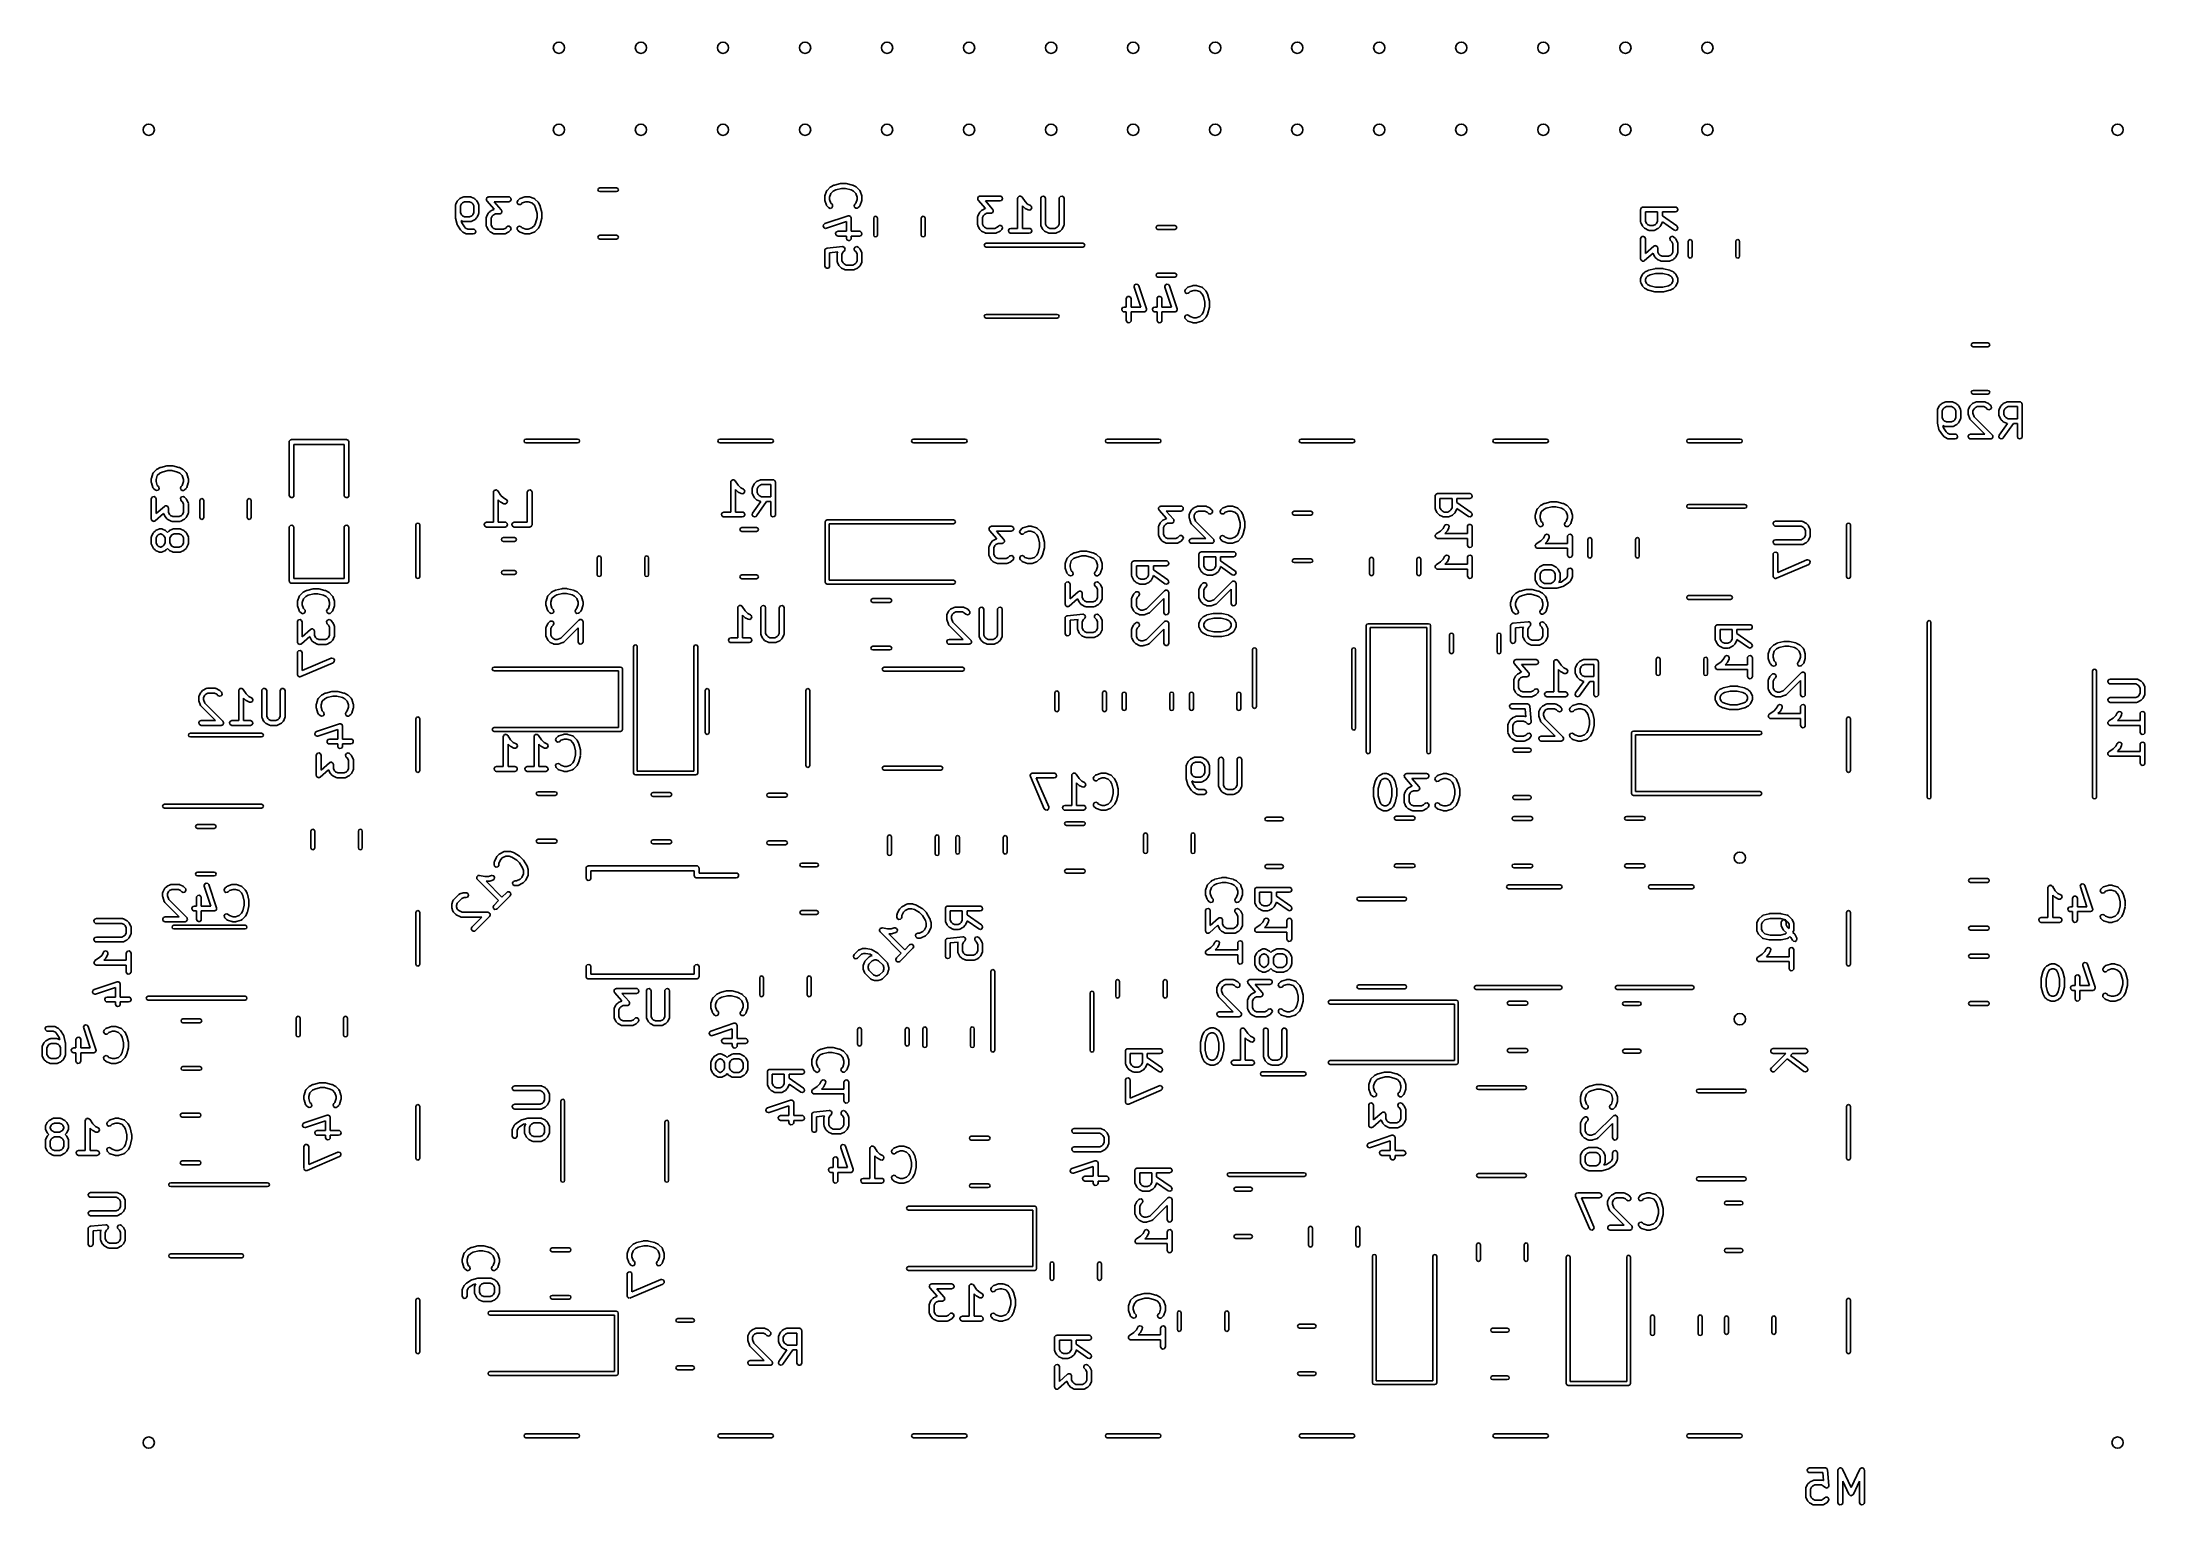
# Model space of a CAD drawing. Extents: x 0.27 to 2.83, y 0.32 to 2.11.
import ezdxf

# ---------------------------------------------------------------- set-up
doc = ezdxf.new("R2010")
doc.units = 0
doc.header["$MEASUREMENT"] = 0
doc.layers.add('BLACK', color=7, linetype='CONTINUOUS')

msp = doc.modelspace()

# ---------------------------------------------------------------- linework, layer by layer
at = {"layer": 'BLACK', "linetype": 'CONTINUOUS'}
for p, q in [((0.947352, 1.92694), (0.948044, 1.92861)), ((0.948044, 1.92527), (0.947352, 1.92694)), ((0.948044, 1.92861), (0.949714, 1.9293)), ((0.949714, 1.92457), (0.948044, 1.92527)), ((0.949714, 1.9293), (0.970286, 1.9293)), ((0.970286, 1.92457), (0.949714, 1.92457)), ((0.970286, 1.9293), (0.971956, 1.92861)), ((0.971956, 1.92527), (0.970286, 1.92457)), ((0.971956, 1.92861), (0.972648, 1.92694)), ((0.972648, 1.92694), (0.971956, 1.92527)), ((1.22428, 1.91935), (1.22615, 1.92497)), ((1.22615, 1.92497), (1.22664, 1.92588)), ((1.22664, 1.92588), (1.22679, 1.92597)), ((1.22679, 1.92597), (1.22687, 1.92613)), ((1.22687, 1.92613), (1.23062, 1.92988)), ((1.23062, 1.92988), (1.23134, 1.93038)), ((1.23134, 1.93038), (1.23138, 1.93043)), ((1.23138, 1.93043), (1.23513, 1.93231)), ((1.23445, 1.92536), (1.23154, 1.92245)), ((1.23748, 1.92688), (1.23445, 1.92536)), ((1.23513, 1.93231), (1.23562, 1.93245)), ((1.23562, 1.93245), (1.23574, 1.93253)), ((1.23574, 1.93253), (1.24324, 1.9344)), ((1.24432, 1.92859), (1.23748, 1.92688)), ((1.24324, 1.9344), (1.24382, 1.93445)), ((1.24382, 1.93445), (1.24395, 1.93449)), ((1.24395, 1.93449), (1.24958, 1.93449)), ((1.24921, 1.92859), (1.24432, 1.92859)), ((1.25605, 1.92688), (1.24921, 1.92859)), ((1.24958, 1.93449), (1.25016, 1.93439)), ((1.25016, 1.93439), (1.25029, 1.9344)), ((1.25029, 1.9344), (1.25779, 1.93253)), ((1.25908, 1.92536), (1.25605, 1.92688)), ((1.25779, 1.93253), (1.25826, 1.93232)), ((1.25826, 1.93232), (1.2584, 1.93231)), ((1.2584, 1.93231), (1.26215, 1.93043)), ((1.26199, 1.92245), (1.25908, 1.92536)), ((1.26215, 1.93043), (1.26285, 1.92991)), ((1.26285, 1.92991), (1.26291, 1.92988)), ((1.26291, 1.92988), (1.26666, 1.92613)), ((1.26666, 1.92613), (1.26725, 1.92529)), ((1.26725, 1.92529), (1.26727, 1.92511)), ((1.26727, 1.92511), (1.26738, 1.92497)), ((1.26738, 1.92497), (1.26925, 1.91935)), ((0.773909, 1.90782), (0.774087, 1.90883)), ((0.773909, 1.89282), (0.773909, 1.90782)), ((0.774087, 1.90883), (0.774201, 1.90897)), ((0.774201, 1.90897), (0.774221, 1.90914)), ((0.774221, 1.90914), (0.776096, 1.91289)), ((0.776096, 1.91289), (0.776622, 1.9136)), ((0.776622, 1.9136), (0.776649, 1.91366)), ((0.776649, 1.91366), (0.778524, 1.91554)), ((0.778524, 1.91554), (0.779247, 1.91604)), ((0.779247, 1.91604), (0.779291, 1.91609)), ((0.779291, 1.91609), (0.783041, 1.91796)), ((0.781164, 1.90982), (0.779815, 1.90713)), ((0.779815, 1.90713), (0.779815, 1.89915)), ((0.779815, 1.89915), (0.781164, 1.89645)), ((0.782361, 1.91102), (0.781164, 1.90982)), ((0.785058, 1.91237), (0.782361, 1.91102)), ((0.783041, 1.91796), (0.784023, 1.91826)), ((0.784023, 1.91826), (0.784195, 1.91821)), ((0.784195, 1.91821), (0.784361, 1.91827)), ((0.784361, 1.91827), (0.79186, 1.91827)), ((0.791163, 1.91237), (0.785058, 1.91237)), ((0.793861, 1.91102), (0.791163, 1.91237)), ((0.79186, 1.91827), (0.79287, 1.9181)), ((0.79287, 1.9181), (0.793005, 1.91798)), ((0.793005, 1.91798), (0.793181, 1.91796)), ((0.793181, 1.91796), (0.79693, 1.91609)), ((0.795058, 1.90982), (0.793861, 1.91102)), ((0.796406, 1.90713), (0.795058, 1.90982)), ((0.795058, 1.89645), (0.796406, 1.89915)), ((0.796406, 1.89915), (0.796406, 1.90713)), ((0.79693, 1.91609), (0.797639, 1.91556)), ((0.797639, 1.91556), (0.797698, 1.91554)), ((0.797698, 1.91554), (0.799572, 1.91366)), ((0.799572, 1.91366), (0.800079, 1.91294)), ((0.800079, 1.91294), (0.800125, 1.91289)), ((0.800125, 1.91289), (0.802, 1.90914)), ((0.802, 1.89713), (0.800125, 1.89338)), ((0.802, 1.90914), (0.802293, 1.90816)), ((0.80202, 1.8973), (0.802, 1.89713)), ((0.802134, 1.89744), (0.80202, 1.8973)), ((0.802312, 1.89845), (0.802134, 1.89744)), ((0.802293, 1.90816), (0.802252, 1.90799)), ((0.802252, 1.90799), (0.802312, 1.90782)), ((0.802312, 1.90782), (0.802312, 1.89845)), ((0.811449, 1.91583), (0.811567, 1.91604)), ((0.811588, 1.91505), (0.811449, 1.91583)), ((0.811562, 1.91627), (0.812061, 1.91689)), ((0.811567, 1.91604), (0.811562, 1.91627)), ((0.811604, 1.91426), (0.811588, 1.91505)), ((0.811779, 1.91397), (0.811604, 1.91426)), ((0.811716, 1.89415), (0.813591, 1.89789)), ((0.8118, 1.91385), (0.811779, 1.91397)), ((0.811905, 1.91376), (0.8118, 1.91385)), ((0.812135, 1.91338), (0.811905, 1.91376)), ((0.812061, 1.91689), (0.812459, 1.91758)), ((0.8211, 1.90313), (0.812135, 1.91338)), ((0.812459, 1.91758), (0.812681, 1.91766)), ((0.812681, 1.91766), (0.812828, 1.91785)), ((0.812828, 1.91785), (0.813609, 1.918)), ((0.813591, 1.89789), (0.814117, 1.8986)), ((0.813609, 1.918), (0.814357, 1.91827)), ((0.814117, 1.8986), (0.814144, 1.89866)), ((0.814144, 1.89866), (0.816019, 1.90054)), ((0.814357, 1.91827), (0.838729, 1.91827)), ((0.816019, 1.90054), (0.816742, 1.90104)), ((0.816742, 1.90104), (0.816786, 1.90109)), ((0.816786, 1.90109), (0.820536, 1.90297)), ((0.822553, 1.89737), (0.819856, 1.89602)), ((0.820536, 1.90297), (0.8211, 1.90313)), ((0.838729, 1.91237), (0.820864, 1.91237)), ((0.820864, 1.91237), (0.829703, 1.90227)), ((0.827481, 1.89737), (0.822553, 1.89737)), ((0.828229, 1.89764), (0.827481, 1.89737)), ((0.82901, 1.8978), (0.828229, 1.89764)), ((0.829157, 1.89798), (0.82901, 1.8978)), ((0.829379, 1.89806), (0.829157, 1.89798)), ((0.829777, 1.89875), (0.829379, 1.89806)), ((0.829703, 1.90227), (0.829933, 1.90189)), ((0.830276, 1.89937), (0.829777, 1.89875)), ((0.829933, 1.90189), (0.830038, 1.9018)), ((0.830038, 1.9018), (0.830059, 1.90168)), ((0.830059, 1.90168), (0.830234, 1.90139)), ((0.830234, 1.90139), (0.83025, 1.9006)), ((0.83025, 1.9006), (0.830389, 1.89981)), ((0.830389, 1.89981), (0.830271, 1.89961)), ((0.830271, 1.89961), (0.830276, 1.89937)), ((0.838729, 1.91827), (0.839739, 1.9181)), ((0.840627, 1.91306), (0.838729, 1.91237)), ((0.839739, 1.9181), (0.841286, 1.9168)), ((0.841637, 1.91481), (0.840627, 1.91306)), ((0.841286, 1.9168), (0.841637, 1.91481)), ((0.848911, 1.91183), (0.849765, 1.91366)), ((0.849434, 1.90988), (0.848911, 1.91183)), ((0.851088, 1.90872), (0.849434, 1.90988)), ((0.849765, 1.91366), (0.851639, 1.91554)), ((0.853101, 1.9089), (0.851088, 1.90872)), ((0.851639, 1.91554), (0.85248, 1.91612)), ((0.85248, 1.91612), (0.852655, 1.91614)), ((0.852655, 1.91614), (0.852794, 1.91625)), ((0.852794, 1.91625), (0.858418, 1.91812)), ((0.853941, 1.90948), (0.853101, 1.9089)), ((0.855322, 1.91087), (0.853941, 1.90948)), ((0.859831, 1.91237), (0.855322, 1.91087)), ((0.858418, 1.91812), (0.859291, 1.91825)), ((0.859291, 1.91825), (0.859352, 1.91827)), ((0.859352, 1.91827), (0.863101, 1.91827)), ((0.862622, 1.91237), (0.859831, 1.91237)), ((0.86713, 1.91087), (0.862622, 1.91237)), ((0.863101, 1.91827), (0.863971, 1.91812)), ((0.863971, 1.91812), (0.864035, 1.91812)), ((0.864035, 1.91812), (0.869659, 1.91625)), ((0.870048, 1.90795), (0.86713, 1.91087)), ((0.869659, 1.91625), (0.870561, 1.91576)), ((0.871564, 1.90492), (0.870048, 1.90795)), ((0.870561, 1.91576), (0.870653, 1.91561)), ((0.870653, 1.91561), (0.870813, 1.91554)), ((0.870813, 1.91554), (0.874563, 1.91179)), ((0.873272, 1.89809), (0.871564, 1.90492)), ((0.873272, 1.89319), (0.873272, 1.89809)), ((0.874563, 1.91179), (0.875069, 1.91106)), ((0.875069, 1.91106), (0.875116, 1.91102)), ((0.875116, 1.91102), (0.876991, 1.90727)), ((0.876991, 1.90727), (0.877136, 1.90678)), ((0.877136, 1.90678), (0.877214, 1.90666)), ((0.877214, 1.90666), (0.879089, 1.89917)), ((0.879089, 1.89917), (0.879131, 1.89858)), ((0.879131, 1.89858), (0.879177, 1.89845)), ((0.879177, 1.89845), (0.879177, 1.89282)), ((1.22413, 1.91842), (1.22428, 1.91929)), ((1.22413, 1.91467), (1.22413, 1.91842)), ((1.22415, 1.91461), (1.22413, 1.91467)), ((1.22428, 1.91373), (1.22415, 1.91461)), ((1.22428, 1.91929), (1.22428, 1.91935)), ((1.22615, 1.90811), (1.22428, 1.91373)), ((1.22626, 1.90797), (1.22615, 1.90811)), ((1.22628, 1.90779), (1.22626, 1.90797)), ((1.22687, 1.90695), (1.22628, 1.90779)), ((1.22874, 1.90508), (1.22687, 1.90695)), ((1.23057, 1.90423), (1.22874, 1.90508)), ((1.23154, 1.92245), (1.23003, 1.91794)), ((1.23003, 1.91794), (1.23003, 1.91515)), ((1.23003, 1.91515), (1.23154, 1.91064)), ((1.23252, 1.90475), (1.23057, 1.90423)), ((1.23154, 1.91064), (1.23292, 1.90926)), ((1.23368, 1.9064), (1.23252, 1.90475)), ((1.23292, 1.90926), (1.23351, 1.90842)), ((1.23351, 1.90842), (1.23368, 1.9064)), ((1.25976, 1.90742), (1.26061, 1.90926)), ((1.26028, 1.90547), (1.25976, 1.90742)), ((1.26194, 1.90432), (1.26028, 1.90547)), ((1.26061, 1.90926), (1.26199, 1.91064)), ((1.26395, 1.90449), (1.26194, 1.90432)), ((1.2635, 1.91794), (1.26199, 1.92245)), ((1.26199, 1.91064), (1.2635, 1.91515)), ((1.2635, 1.91515), (1.2635, 1.91794)), ((1.26479, 1.90508), (1.26395, 1.90449)), ((1.26666, 1.90695), (1.26479, 1.90508)), ((1.26674, 1.90711), (1.26666, 1.90695)), ((1.26689, 1.90721), (1.26674, 1.90711)), ((1.26738, 1.90811), (1.26689, 1.90721)), ((1.26925, 1.91373), (1.26738, 1.90811)), ((1.26925, 1.91935), (1.26938, 1.91848)), ((1.2694, 1.91467), (1.26925, 1.9138)), ((1.26925, 1.9138), (1.26925, 1.91373)), ((1.26938, 1.91848), (1.2694, 1.91842)), ((1.2694, 1.91842), (1.2694, 1.91467)), ((1.41047, 1.91672), (1.41059, 1.91692)), ((1.41061, 1.91593), (1.41047, 1.91672)), ((1.41059, 1.91716), (1.41109, 1.91778)), ((1.41059, 1.91692), (1.41059, 1.91716)), ((1.41063, 1.91514), (1.41061, 1.91593)), ((1.4108, 1.91485), (1.41063, 1.91514)), ((1.41074, 1.89503), (1.41262, 1.89878)), ((1.41082, 1.91473), (1.4108, 1.91485)), ((1.41093, 1.91464), (1.41082, 1.91473)), ((1.41116, 1.91426), (1.41093, 1.91464)), ((1.41109, 1.91778), (1.41148, 1.91847)), ((1.42012, 1.90401), (1.41116, 1.91426)), ((1.41148, 1.91847), (1.4117, 1.91855)), ((1.4117, 1.91855), (1.41185, 1.91873)), ((1.41185, 1.91873), (1.41263, 1.91888)), ((1.41262, 1.89878), (1.41314, 1.89949)), ((1.41263, 1.91888), (1.41338, 1.91916)), ((1.41314, 1.89949), (1.41317, 1.89954)), ((1.41317, 1.89954), (1.41504, 1.90142)), ((1.41338, 1.91916), (1.43775, 1.91916)), ((1.41504, 1.90142), (1.41577, 1.90193)), ((1.41577, 1.90193), (1.41581, 1.90197)), ((1.41581, 1.90197), (1.41956, 1.90385)), ((1.42158, 1.89825), (1.41888, 1.8969)), ((1.41956, 1.90385), (1.42012, 1.90401)), ((1.43775, 1.91325), (1.41989, 1.91325)), ((1.41989, 1.91325), (1.42873, 1.90315)), ((1.4265, 1.89825), (1.42158, 1.89825)), ((1.42725, 1.89853), (1.4265, 1.89825)), ((1.42803, 1.89868), (1.42725, 1.89853)), ((1.42818, 1.89886), (1.42803, 1.89868)), ((1.4284, 1.89894), (1.42818, 1.89886)), ((1.4288, 1.89963), (1.4284, 1.89894)), ((1.42873, 1.90315), (1.42896, 1.90277)), ((1.4293, 1.90025), (1.4288, 1.89963)), ((1.42896, 1.90277), (1.42906, 1.90268)), ((1.42906, 1.90268), (1.42908, 1.90256)), ((1.42908, 1.90256), (1.42926, 1.90227)), ((1.42926, 1.90227), (1.42927, 1.90148)), ((1.42927, 1.90148), (1.42941, 1.90069)), ((1.42941, 1.90069), (1.42929, 1.90049)), ((1.42929, 1.90049), (1.4293, 1.90025)), ((1.43775, 1.91916), (1.43876, 1.91898)), ((1.43965, 1.91394), (1.43775, 1.91325)), ((1.43876, 1.91898), (1.44031, 1.91768)), ((1.44066, 1.91569), (1.43965, 1.91394)), ((1.44031, 1.91768), (1.44066, 1.91569)), ((1.45917, 1.9162), (1.45935, 1.91721)), ((1.45917, 1.87979), (1.45917, 1.9162)), ((1.45935, 1.91721), (1.45946, 1.91734)), ((1.45946, 1.91734), (1.45948, 1.91751)), ((1.45948, 1.91751), (1.4601, 1.9181)), ((1.4601, 1.9181), (1.46065, 1.91876)), ((1.46065, 1.91876), (1.46082, 1.91879)), ((1.46082, 1.91879), (1.46094, 1.91891)), ((1.46094, 1.91891), (1.46179, 1.91896)), ((1.46179, 1.91896), (1.46264, 1.91911)), ((1.46264, 1.91911), (1.46279, 1.91903)), ((1.46279, 1.91903), (1.46295, 1.91904)), ((1.46295, 1.91904), (1.46364, 1.91853)), ((1.46364, 1.91853), (1.46439, 1.9181)), ((1.46439, 1.9181), (1.46445, 1.91794)), ((1.46445, 1.91794), (1.46458, 1.91784)), ((1.46458, 1.91784), (1.46817, 1.91246)), ((1.46754, 1.90474), (1.46508, 1.9072)), ((1.46508, 1.9072), (1.46508, 1.87979)), ((1.46759, 1.90472), (1.46754, 1.90474)), ((1.4683, 1.90419), (1.46759, 1.90472)), ((1.46817, 1.91246), (1.47137, 1.90926)), ((1.47205, 1.90231), (1.4683, 1.90419)), ((1.47137, 1.90926), (1.47469, 1.9076)), ((1.47406, 1.90208), (1.47205, 1.90231)), ((1.47575, 1.9032), (1.47406, 1.90208)), ((1.47469, 1.9076), (1.47552, 1.90699)), ((1.47552, 1.90699), (1.47632, 1.90513)), ((1.47632, 1.90513), (1.47575, 1.9032)), ((1.48729, 1.9162), (1.48747, 1.91721)), ((1.48729, 1.88433), (1.48729, 1.9162)), ((1.48747, 1.91721), (1.48877, 1.91876)), ((1.48877, 1.91876), (1.49076, 1.91911)), ((1.49076, 1.91911), (1.49251, 1.9181)), ((1.49251, 1.9181), (1.4932, 1.9162)), ((1.4932, 1.9162), (1.4932, 1.88503)), ((1.50979, 1.9162), (1.50997, 1.91721)), ((1.50979, 1.88503), (1.50979, 1.9162)), ((1.50997, 1.91721), (1.51127, 1.91876)), ((1.51127, 1.91876), (1.51326, 1.91911)), ((1.51326, 1.91911), (1.51501, 1.9181)), ((1.51501, 1.9181), (1.5157, 1.9162)), ((1.5157, 1.9162), (1.5157, 1.88433)), ((2.21862, 1.90281), (2.21869, 1.90319)), ((2.21862, 1.88781), (2.21862, 1.90281)), ((2.21867, 1.90332), (2.21873, 1.90343)), ((2.21869, 1.90319), (2.21867, 1.90332)), ((2.21873, 1.90343), (2.2188, 1.90382)), ((2.2188, 1.90382), (2.21929, 1.9044)), ((2.21929, 1.9044), (2.21968, 1.90507)), ((2.21968, 1.90507), (2.21993, 1.90516)), ((2.21993, 1.90516), (2.2201, 1.90536)), ((2.2201, 1.90536), (2.22085, 1.9055)), ((2.22085, 1.9055), (2.22158, 1.90576)), ((2.22158, 1.90576), (2.26095, 1.90576)), ((2.23925, 1.89985), (2.22453, 1.89985)), ((2.22453, 1.89985), (2.22453, 1.88851)), ((2.23925, 1.88851), (2.23925, 1.89985)), ((2.26095, 1.89985), (2.24515, 1.89985)), ((2.24515, 1.89985), (2.24515, 1.89497)), ((2.26095, 1.90576), (2.26196, 1.90558)), ((2.26284, 1.90054), (2.26095, 1.89985)), ((2.26196, 1.90558), (2.2635, 1.90428)), ((2.26385, 1.90229), (2.26284, 1.90054)), ((2.2635, 1.90428), (2.26385, 1.90229)), ((0.773956, 1.8927), (0.773909, 1.89282)), ((0.773997, 1.89211), (0.773956, 1.8927)), ((0.775872, 1.88461), (0.773997, 1.89211)), ((0.775882, 1.8846), (0.775872, 1.88461)), ((0.77628, 1.88369), (0.775882, 1.8846)), ((0.780029, 1.87806), (0.77628, 1.88369)), ((0.78014, 1.87798), (0.780029, 1.87806)), ((0.780398, 1.87761), (0.78014, 1.87798)), ((0.782273, 1.87574), (0.780398, 1.87761)), ((0.783041, 1.88831), (0.780748, 1.88946)), ((0.780748, 1.88946), (0.781477, 1.88654)), ((0.781164, 1.89645), (0.782361, 1.89525)), ((0.781477, 1.88654), (0.784781, 1.88158)), ((0.782331, 1.87571), (0.782273, 1.87574)), ((0.783041, 1.87519), (0.782331, 1.87571)), ((0.782361, 1.89525), (0.785058, 1.8939)), ((0.783216, 1.88829), (0.783041, 1.88831)), ((0.78679, 1.87331), (0.783041, 1.87519)), ((0.783351, 1.88818), (0.783216, 1.88829)), ((0.784361, 1.888), (0.783351, 1.88818)), ((0.79186, 1.888), (0.784361, 1.888)), ((0.784781, 1.88158), (0.78611, 1.88025)), ((0.785058, 1.8939), (0.791163, 1.8939)), ((0.78611, 1.88025), (0.788808, 1.8789)), ((0.786965, 1.87329), (0.78679, 1.87331)), ((0.787101, 1.87318), (0.786965, 1.87329)), ((0.788111, 1.873), (0.787101, 1.87318)), ((0.79561, 1.873), (0.788111, 1.873)), ((0.788808, 1.8789), (0.79561, 1.8789)), ((0.791163, 1.8939), (0.793861, 1.89525)), ((0.792026, 1.88806), (0.79186, 1.888)), ((0.792198, 1.88802), (0.792026, 1.88806)), ((0.793181, 1.88831), (0.792198, 1.88802)), ((0.79693, 1.89018), (0.793181, 1.88831)), ((0.793861, 1.89525), (0.795058, 1.89645)), ((0.79561, 1.8789), (0.79662, 1.87873)), ((0.797508, 1.87369), (0.79561, 1.873)), ((0.79662, 1.87873), (0.798167, 1.87743)), ((0.796974, 1.89023), (0.79693, 1.89018)), ((0.797698, 1.89074), (0.796974, 1.89023)), ((0.798518, 1.87544), (0.797508, 1.87369)), ((0.799572, 1.89261), (0.797698, 1.89074)), ((0.798167, 1.87743), (0.798518, 1.87544)), ((0.7996, 1.89267), (0.799572, 1.89261)), ((0.800125, 1.89338), (0.7996, 1.89267)), ((0.811405, 1.89282), (0.811583, 1.89383)), ((0.811405, 1.88345), (0.811405, 1.89282)), ((0.811465, 1.88329), (0.811405, 1.88345)), ((0.811424, 1.88311), (0.811465, 1.88329)), ((0.811716, 1.88213), (0.811424, 1.88311)), ((0.811583, 1.89383), (0.811696, 1.89397)), ((0.811696, 1.89397), (0.811716, 1.89415)), ((0.813591, 1.87838), (0.811716, 1.88213)), ((0.813638, 1.87834), (0.813591, 1.87838)), ((0.814144, 1.87761), (0.813638, 1.87834)), ((0.816019, 1.87574), (0.814144, 1.87761)), ((0.816077, 1.87571), (0.816019, 1.87574)), ((0.816786, 1.87519), (0.816077, 1.87571)), ((0.820536, 1.87331), (0.816786, 1.87519)), ((0.818659, 1.89483), (0.81731, 1.89213)), ((0.81731, 1.89213), (0.81731, 1.88415)), ((0.81731, 1.88415), (0.818659, 1.88145)), ((0.819856, 1.89602), (0.818659, 1.89483)), ((0.818659, 1.88145), (0.819856, 1.88025)), ((0.819856, 1.88025), (0.822553, 1.8789)), ((0.820711, 1.87329), (0.820536, 1.87331)), ((0.820846, 1.87318), (0.820711, 1.87329)), ((0.821856, 1.873), (0.820846, 1.87318)), ((0.833105, 1.873), (0.821856, 1.873)), ((0.822553, 1.8789), (0.832408, 1.8789)), ((0.832408, 1.8789), (0.835105, 1.88025)), ((0.833271, 1.87306), (0.833105, 1.873)), ((0.833443, 1.87302), (0.833271, 1.87306)), ((0.834425, 1.87331), (0.833443, 1.87302)), ((0.838175, 1.87519), (0.834425, 1.87331)), ((0.835105, 1.88025), (0.836641, 1.88179)), ((0.836641, 1.88179), (0.837481, 1.88238)), ((0.837481, 1.88238), (0.839493, 1.88255)), ((0.838219, 1.87523), (0.838175, 1.87519)), ((0.838942, 1.87574), (0.838219, 1.87523)), ((0.840817, 1.87761), (0.838942, 1.87574)), ((0.839493, 1.88255), (0.841148, 1.8814)), ((0.841671, 1.87944), (0.840817, 1.87761)), ((0.841148, 1.8814), (0.841671, 1.87944)), ((0.849001, 1.88047), (0.850159, 1.88212)), ((0.849176, 1.87845), (0.849001, 1.88047)), ((0.849765, 1.87761), (0.849176, 1.87845)), ((0.851639, 1.87574), (0.849765, 1.87761)), ((0.850159, 1.88212), (0.85211, 1.88264)), ((0.851799, 1.87566), (0.851639, 1.87574)), ((0.851892, 1.87551), (0.851799, 1.87566)), ((0.852794, 1.87503), (0.851892, 1.87551)), ((0.85211, 1.88264), (0.853941, 1.88179)), ((0.858418, 1.87315), (0.852794, 1.87503)), ((0.853941, 1.88179), (0.855322, 1.88041)), ((0.855322, 1.88041), (0.859831, 1.8789)), ((0.858482, 1.87315), (0.858418, 1.87315)), ((0.859352, 1.873), (0.858482, 1.87315)), ((0.863101, 1.873), (0.859352, 1.873)), ((0.859831, 1.8789), (0.862622, 1.8789)), ((0.862622, 1.8789), (0.86713, 1.88041)), ((0.863162, 1.87302), (0.863101, 1.873)), ((0.864035, 1.87315), (0.863162, 1.87302)), ((0.869659, 1.87503), (0.864035, 1.87315)), ((0.86713, 1.88041), (0.870048, 1.88333)), ((0.869798, 1.87514), (0.869659, 1.87503)), ((0.869973, 1.87515), (0.869798, 1.87514)), ((0.870813, 1.87574), (0.869973, 1.87515)), ((0.870048, 1.88333), (0.871564, 1.88636)), ((0.874563, 1.87949), (0.870813, 1.87574)), ((0.871564, 1.88636), (0.873272, 1.89319)), ((0.87459, 1.87955), (0.874563, 1.87949)), ((0.875116, 1.88026), (0.87459, 1.87955)), ((0.876991, 1.88401), (0.875116, 1.88026)), ((0.877007, 1.88414), (0.876991, 1.88401)), ((0.877214, 1.88461), (0.877007, 1.88414)), ((0.879089, 1.89211), (0.877214, 1.88461)), ((0.879177, 1.89282), (0.879075, 1.89224)), ((0.879075, 1.89224), (0.879089, 1.89211)), ((0.948044, 1.87073), (0.949714, 1.87143)), ((0.949714, 1.87143), (0.970286, 1.87143)), ((0.970286, 1.87143), (0.971956, 1.87073)), ((1.22228, 1.88236), (1.22269, 1.88434)), ((1.22325, 1.88059), (1.22228, 1.88236)), ((1.22269, 1.88434), (1.22427, 1.8856)), ((1.22512, 1.87984), (1.22325, 1.88059)), ((1.22427, 1.8856), (1.25239, 1.89497)), ((1.22614, 1.87999), (1.22512, 1.87984)), ((1.25037, 1.88807), (1.22614, 1.87999)), ((1.23729, 1.87393), (1.2383, 1.87568)), ((1.23765, 1.87195), (1.23729, 1.87393)), ((1.23919, 1.87065), (1.23765, 1.87195)), ((1.2383, 1.87568), (1.2402, 1.87637)), ((1.2402, 1.87637), (1.25037, 1.87637)), ((1.25037, 1.87637), (1.25037, 1.88807)), ((1.25239, 1.89497), (1.25341, 1.89512)), ((1.25341, 1.89512), (1.25362, 1.89504)), ((1.25362, 1.89504), (1.25384, 1.89508)), ((1.25384, 1.89508), (1.25454, 1.89467)), ((1.25454, 1.89467), (1.25529, 1.89438)), ((1.25529, 1.89438), (1.25539, 1.89418)), ((1.25539, 1.89418), (1.25559, 1.89407)), ((1.25559, 1.89407), (1.25586, 1.89331)), ((1.25586, 1.89331), (1.25625, 1.8926)), ((1.25625, 1.8926), (1.2562, 1.89238)), ((1.2562, 1.89238), (1.25628, 1.89217)), ((1.25628, 1.89217), (1.25628, 1.87637)), ((1.25628, 1.87637), (1.26645, 1.87637)), ((1.26645, 1.87637), (1.26746, 1.8762)), ((1.26746, 1.8762), (1.26901, 1.8749)), ((1.26936, 1.87291), (1.26835, 1.87116)), ((1.26901, 1.8749), (1.26936, 1.87291)), ((1.2837, 1.89229), (1.28439, 1.89396)), ((1.2837, 1.87171), (1.2837, 1.89229)), ((1.28439, 1.87004), (1.2837, 1.87171)), ((1.28439, 1.89396), (1.28606, 1.89465)), ((1.28606, 1.89465), (1.28773, 1.89396)), ((1.28773, 1.89396), (1.28843, 1.89229)), ((1.28843, 1.87171), (1.28773, 1.87004)), ((1.28843, 1.89229), (1.28843, 1.87171)), ((1.34157, 1.89229), (1.34227, 1.89396)), ((1.34157, 1.87171), (1.34157, 1.89229)), ((1.34227, 1.87004), (1.34157, 1.87171)), ((1.34227, 1.89396), (1.34394, 1.89465)), ((1.34394, 1.89465), (1.34561, 1.89396)), ((1.34561, 1.89396), (1.3463, 1.89229)), ((1.3463, 1.87171), (1.34561, 1.87004)), ((1.3463, 1.89229), (1.3463, 1.87171)), ((1.41043, 1.89371), (1.41061, 1.89472)), ((1.41043, 1.88433), (1.41043, 1.89371)), ((1.41049, 1.88417), (1.41043, 1.88433)), ((1.41045, 1.884), (1.41049, 1.88417)), ((1.41074, 1.88301), (1.41045, 1.884)), ((1.41061, 1.89472), (1.41072, 1.89485)), ((1.41072, 1.89485), (1.41074, 1.89503)), ((1.41262, 1.87926), (1.41074, 1.88301)), ((1.41266, 1.87922), (1.41262, 1.87926)), ((1.41317, 1.8785), (1.41266, 1.87922)), ((1.41504, 1.87662), (1.41317, 1.8785)), ((1.4151, 1.87659), (1.41504, 1.87662)), ((1.41581, 1.87607), (1.4151, 1.87659)), ((1.41956, 1.87419), (1.41581, 1.87607)), ((1.41768, 1.89571), (1.41633, 1.89301)), ((1.41633, 1.89301), (1.41633, 1.88503)), ((1.41633, 1.88503), (1.41768, 1.88233)), ((1.41888, 1.8969), (1.41768, 1.89571)), ((1.41768, 1.88233), (1.41888, 1.88114)), ((1.41888, 1.88114), (1.42158, 1.87979)), ((1.41974, 1.87417), (1.41956, 1.87419)), ((1.41987, 1.87406), (1.41974, 1.87417)), ((1.42088, 1.87388), (1.41987, 1.87406)), ((1.43213, 1.87388), (1.42088, 1.87388)), ((1.42158, 1.87979), (1.43143, 1.87979)), ((1.43143, 1.87979), (1.43413, 1.88114)), ((1.43229, 1.87394), (1.43213, 1.87388)), ((1.43247, 1.8739), (1.43229, 1.87394)), ((1.43345, 1.87419), (1.43247, 1.8739)), ((1.4372, 1.87607), (1.43345, 1.87419)), ((1.43413, 1.88114), (1.43567, 1.88267)), ((1.43567, 1.88267), (1.43651, 1.88326)), ((1.43651, 1.88326), (1.43852, 1.88344)), ((1.43724, 1.87611), (1.4372, 1.87607)), ((1.43797, 1.87662), (1.43724, 1.87611)), ((1.43984, 1.8785), (1.43797, 1.87662)), ((1.43852, 1.88344), (1.44017, 1.88228)), ((1.44069, 1.88033), (1.43984, 1.8785)), ((1.44017, 1.88228), (1.44069, 1.88033)), ((1.44797, 1.87735), (1.44898, 1.8791)), ((1.44832, 1.87536), (1.44797, 1.87735)), ((1.44987, 1.87406), (1.44832, 1.87536)), ((1.44898, 1.8791), (1.45088, 1.87979)), ((1.45088, 1.87388), (1.44987, 1.87406)), ((1.45088, 1.87979), (1.45917, 1.87979)), ((1.47337, 1.87388), (1.45088, 1.87388)), ((1.46508, 1.87979), (1.47337, 1.87979)), ((1.47337, 1.87979), (1.47438, 1.87961)), ((1.47527, 1.87457), (1.47337, 1.87388)), ((1.47438, 1.87961), (1.47593, 1.87831)), ((1.47628, 1.87632), (1.47527, 1.87457)), ((1.47593, 1.87831), (1.47628, 1.87632)), ((1.48735, 1.88417), (1.48729, 1.88433)), ((1.48731, 1.884), (1.48735, 1.88417)), ((1.48761, 1.88301), (1.48731, 1.884)), ((1.48948, 1.87926), (1.48761, 1.88301)), ((1.48953, 1.87922), (1.48948, 1.87926)), ((1.49003, 1.8785), (1.48953, 1.87922)), ((1.49191, 1.87662), (1.49003, 1.8785)), ((1.49197, 1.87659), (1.49191, 1.87662)), ((1.49268, 1.87607), (1.49197, 1.87659)), ((1.49643, 1.87419), (1.49268, 1.87607)), ((1.4932, 1.88503), (1.49455, 1.88233)), ((1.49455, 1.88233), (1.49575, 1.88114)), ((1.49575, 1.88114), (1.49844, 1.87979)), ((1.4966, 1.87417), (1.49643, 1.87419)), ((1.49674, 1.87406), (1.4966, 1.87417)), ((1.49775, 1.87388), (1.49674, 1.87406)), ((1.50524, 1.87388), (1.49775, 1.87388)), ((1.49844, 1.87979), (1.50455, 1.87979)), ((1.50455, 1.87979), (1.50725, 1.88114)), ((1.50541, 1.87394), (1.50524, 1.87388)), ((1.50558, 1.8739), (1.50541, 1.87394)), ((1.50657, 1.87419), (1.50558, 1.8739)), ((1.51031, 1.87607), (1.50657, 1.87419)), ((1.50725, 1.88114), (1.50844, 1.88233)), ((1.50844, 1.88233), (1.50979, 1.88503)), ((1.51036, 1.87611), (1.51031, 1.87607)), ((1.51108, 1.87662), (1.51036, 1.87611)), ((1.51296, 1.8785), (1.51108, 1.87662)), ((1.51298, 1.87855), (1.51296, 1.8785)), ((1.51351, 1.87926), (1.51298, 1.87855)), ((1.51538, 1.88301), (1.51351, 1.87926)), ((1.51541, 1.88319), (1.51538, 1.88301)), ((1.51552, 1.88332), (1.51541, 1.88319)), ((1.5157, 1.88433), (1.51552, 1.88332)), ((1.6279, 1.8808), (1.62859, 1.88247)), ((1.62859, 1.87912), (1.6279, 1.8808)), ((1.62859, 1.88247), (1.63026, 1.88316)), ((1.63026, 1.87843), (1.62859, 1.87912)), ((1.63026, 1.88316), (1.65083, 1.88316)), ((1.65083, 1.87843), (1.63026, 1.87843)), ((1.65083, 1.88316), (1.6525, 1.88247)), ((1.6525, 1.87912), (1.65083, 1.87843)), ((1.6525, 1.88247), (1.65319, 1.8808)), ((1.65319, 1.8808), (1.6525, 1.87912)), ((2.21868, 1.88764), (2.21862, 1.88781)), ((2.21864, 1.88747), (2.21868, 1.88764)), ((2.21893, 1.88649), (2.21864, 1.88747)), ((2.22081, 1.88274), (2.21893, 1.88649)), ((2.22086, 1.88269), (2.22081, 1.88274)), ((2.22136, 1.88197), (2.22086, 1.88269)), ((2.22324, 1.8801), (2.22136, 1.88197)), ((2.2233, 1.88007), (2.22324, 1.8801)), ((2.224, 1.87954), (2.2233, 1.88007)), ((2.22775, 1.87767), (2.224, 1.87954)), ((2.22453, 1.88851), (2.22588, 1.88581)), ((2.22588, 1.88581), (2.22707, 1.88461)), ((2.22707, 1.88461), (2.22977, 1.88326)), ((2.22793, 1.87765), (2.22775, 1.87767)), ((2.22806, 1.87753), (2.22793, 1.87765)), ((2.22907, 1.87736), (2.22806, 1.87753)), ((2.2347, 1.87736), (2.22907, 1.87736)), ((2.22977, 1.88326), (2.234, 1.88326)), ((2.234, 1.88326), (2.2367, 1.88461)), ((2.23486, 1.87742), (2.2347, 1.87736)), ((2.23504, 1.87738), (2.23486, 1.87742)), ((2.23602, 1.87767), (2.23504, 1.87738)), ((2.23977, 1.87954), (2.23602, 1.87767)), ((2.2367, 1.88461), (2.2379, 1.88581)), ((2.2379, 1.88581), (2.23925, 1.88851)), ((2.23981, 1.87959), (2.23977, 1.87954)), ((2.24054, 1.8801), (2.23981, 1.87959)), ((2.24241, 1.88197), (2.24054, 1.8801)), ((2.24244, 1.88203), (2.24241, 1.88197)), ((2.24296, 1.88274), (2.24244, 1.88203)), ((2.24484, 1.88649), (2.24296, 1.88274)), ((2.24486, 1.88666), (2.24484, 1.88649)), ((2.24497, 1.8868), (2.24486, 1.88666)), ((2.24514, 1.88777), (2.24497, 1.8868)), ((2.25925, 1.87789), (2.24514, 1.88777)), ((2.24515, 1.89497), (2.26264, 1.88273)), ((2.2612, 1.87737), (2.25925, 1.87789)), ((2.26303, 1.87822), (2.2612, 1.87737)), ((2.26264, 1.88273), (2.26336, 1.882)), ((2.26389, 1.88005), (2.26303, 1.87822)), ((2.26336, 1.882), (2.26389, 1.88005)), ((0.947352, 1.86906), (0.948044, 1.87073)), ((0.948044, 1.86739), (0.947352, 1.86906)), ((0.949714, 1.8667), (0.948044, 1.86739)), ((0.970286, 1.8667), (0.949714, 1.8667)), ((0.971956, 1.86739), (0.970286, 1.8667)), ((0.971956, 1.87073), (0.972648, 1.86906)), ((0.972648, 1.86906), (0.971956, 1.86739)), ((1.22413, 1.85302), (1.22419, 1.85313)), ((1.22415, 1.85295), (1.22413, 1.85302)), ((1.22413, 1.8528), (1.22415, 1.85295)), ((1.22413, 1.83405), (1.22413, 1.8528)), ((1.22419, 1.85313), (1.2243, 1.85381)), ((1.2243, 1.85381), (1.22471, 1.85429)), ((1.22471, 1.85429), (1.22497, 1.85486)), ((1.22497, 1.85486), (1.22534, 1.85504)), ((1.22534, 1.85504), (1.2256, 1.85536)), ((1.2256, 1.85536), (1.22622, 1.85547)), ((1.22622, 1.85547), (1.22679, 1.85574)), ((1.22679, 1.85574), (1.24553, 1.85761)), ((1.2398, 1.8511), (1.23003, 1.85013)), ((1.23003, 1.85013), (1.23003, 1.83405)), ((1.23912, 1.84905), (1.2393, 1.85006)), ((1.23912, 1.83968), (1.23912, 1.84905)), ((1.2402, 1.87047), (1.23919, 1.87065)), ((1.2393, 1.85006), (1.23942, 1.8502)), ((1.23942, 1.8502), (1.23944, 1.85037)), ((1.23944, 1.85037), (1.2398, 1.8511)), ((1.25037, 1.87047), (1.2402, 1.87047)), ((1.24638, 1.85105), (1.24503, 1.84835)), ((1.24503, 1.84835), (1.24503, 1.84037)), ((1.24553, 1.85761), (1.24656, 1.85754)), ((1.24792, 1.85259), (1.24638, 1.85105)), ((1.24656, 1.85754), (1.24657, 1.85752)), ((1.24657, 1.85752), (1.24659, 1.85753)), ((1.24659, 1.85753), (1.2474, 1.85696)), ((1.2474, 1.85696), (1.24822, 1.8564)), ((1.24794, 1.85261), (1.24792, 1.8526)), ((1.24792, 1.8526), (1.24792, 1.85259)), ((1.24835, 1.85352), (1.24794, 1.85261)), ((1.24822, 1.8564), (1.24823, 1.85638)), ((1.24823, 1.85638), (1.24825, 1.85637)), ((1.24825, 1.85637), (1.2485, 1.85541)), ((1.24877, 1.85442), (1.24835, 1.85352)), ((1.2485, 1.85541), (1.24877, 1.85445)), ((1.24877, 1.85445), (1.24876, 1.85444)), ((1.24876, 1.85444), (1.24877, 1.85442)), ((1.25037, 1.8678), (1.25037, 1.87047)), ((1.25106, 1.8659), (1.25037, 1.8678)), ((1.25281, 1.86489), (1.25106, 1.8659)), ((1.2548, 1.86524), (1.25281, 1.86489)), ((1.2561, 1.86679), (1.2548, 1.86524)), ((1.25628, 1.8678), (1.2561, 1.86679)), ((1.26645, 1.87047), (1.25628, 1.87047)), ((1.25628, 1.87047), (1.25628, 1.8678)), ((1.25985, 1.85544), (1.26101, 1.85709)), ((1.26002, 1.85343), (1.25985, 1.85544)), ((1.26061, 1.85259), (1.26002, 1.85343)), ((1.26215, 1.85105), (1.26061, 1.85259)), ((1.26101, 1.85709), (1.26296, 1.85762)), ((1.2635, 1.84835), (1.26215, 1.85105)), ((1.26296, 1.85762), (1.26479, 1.85676)), ((1.2635, 1.84037), (1.2635, 1.84835)), ((1.26479, 1.85676), (1.26666, 1.85489)), ((1.26835, 1.87116), (1.26645, 1.87047)), ((1.26666, 1.85489), (1.26717, 1.85416)), ((1.26717, 1.85416), (1.26722, 1.85412)), ((1.26722, 1.85412), (1.26909, 1.85037)), ((1.26909, 1.85037), (1.26938, 1.84939)), ((1.26938, 1.84939), (1.26934, 1.84922)), ((1.26934, 1.84922), (1.2694, 1.84905)), ((1.2694, 1.84905), (1.2694, 1.83968)), ((1.28606, 1.86935), (1.28439, 1.87004)), ((1.28773, 1.87004), (1.28606, 1.86935)), ((1.34394, 1.86935), (1.34227, 1.87004)), ((1.34561, 1.87004), (1.34394, 1.86935)), ((1.41833, 1.85931), (1.41902, 1.86098)), ((1.41902, 1.85764), (1.41833, 1.85931)), ((1.41902, 1.86098), (1.42069, 1.86167)), ((1.42069, 1.85694), (1.41902, 1.85764)), ((1.42069, 1.86167), (1.5388, 1.86167)), ((1.5388, 1.85694), (1.42069, 1.85694)), ((1.5388, 1.86167), (1.54047, 1.86098)), ((1.54047, 1.85764), (1.5388, 1.85694)), ((1.54047, 1.86098), (1.54117, 1.85931)), ((1.54117, 1.85931), (1.54047, 1.85764)), ((2.21862, 1.86719), (2.2188, 1.8682)), ((2.21862, 1.84281), (2.21862, 1.86719)), ((2.2188, 1.8682), (2.2201, 1.86974)), ((2.2201, 1.86974), (2.22209, 1.87009)), ((2.22209, 1.87009), (2.22384, 1.86908)), ((2.23376, 1.84956), (2.22352, 1.84059)), ((2.22384, 1.86908), (2.22453, 1.86719)), ((2.22453, 1.86719), (2.22453, 1.84932)), ((2.22453, 1.84932), (2.23463, 1.85816)), ((2.23393, 1.84899), (2.23376, 1.84956)), ((2.23581, 1.84524), (2.23393, 1.84899)), ((2.23463, 1.85816), (2.23501, 1.85839)), ((2.23501, 1.85839), (2.2351, 1.85849)), ((2.2351, 1.85849), (2.23522, 1.85852)), ((2.23522, 1.85852), (2.23551, 1.85869)), ((2.23551, 1.85869), (2.2363, 1.85871)), ((2.2363, 1.85871), (2.23709, 1.85885)), ((2.23709, 1.85885), (2.23729, 1.85873)), ((2.23729, 1.85873), (2.23753, 1.85873)), ((2.23753, 1.85873), (2.23815, 1.85823)), ((2.23815, 1.85823), (2.23884, 1.85784)), ((2.23884, 1.85784), (2.23892, 1.85761)), ((2.23892, 1.85761), (2.2391, 1.85747)), ((2.2391, 1.85747), (2.23925, 1.85669)), ((2.23925, 1.85669), (2.23953, 1.85594)), ((2.23953, 1.85594), (2.23953, 1.85101)), ((2.23953, 1.85101), (2.24088, 1.84831)), ((2.24088, 1.84831), (2.24207, 1.84712)), ((2.24207, 1.84712), (2.24477, 1.84577)), ((2.24477, 1.84577), (2.25275, 1.84577)), ((2.25275, 1.84577), (2.25545, 1.84712)), ((2.25434, 1.86795), (2.2555, 1.8696)), ((2.25452, 1.86594), (2.25434, 1.86795)), ((2.25511, 1.8651), (2.25452, 1.86594)), ((2.25664, 1.86356), (2.25511, 1.8651)), ((2.25545, 1.84712), (2.25664, 1.84831)), ((2.2555, 1.8696), (2.25745, 1.87013)), ((2.25799, 1.86086), (2.25664, 1.86356)), ((2.25664, 1.84831), (2.25799, 1.85101)), ((2.25745, 1.87013), (2.25928, 1.86927)), ((2.25799, 1.85101), (2.25799, 1.86086)), ((2.25928, 1.86927), (2.26116, 1.8674)), ((2.26116, 1.8674), (2.26167, 1.86668)), ((2.26167, 1.86668), (2.26171, 1.86663)), ((2.26171, 1.86663), (2.26359, 1.86288)), ((2.26359, 1.84899), (2.26171, 1.84524)), ((2.26359, 1.86288), (2.26388, 1.8619)), ((2.26361, 1.84917), (2.26359, 1.84899)), ((2.26372, 1.8493), (2.26361, 1.84917)), ((2.2639, 1.85031), (2.26372, 1.8493)), ((2.26388, 1.8619), (2.26384, 1.86173)), ((2.26384, 1.86173), (2.2639, 1.86156)), ((2.2639, 1.86156), (2.2639, 1.85031)), ((2.2767, 1.86394), (2.27739, 1.86561)), ((2.2767, 1.84606), (2.2767, 1.86394)), ((2.27739, 1.84439), (2.2767, 1.84606)), ((2.27739, 1.86561), (2.27906, 1.8663)), ((2.27906, 1.8663), (2.28073, 1.86561)), ((2.28073, 1.86561), (2.28143, 1.86394)), ((2.28143, 1.84606), (2.28073, 1.84439)), ((2.28143, 1.86394), (2.28143, 1.84606)), ((2.33457, 1.86394), (2.33527, 1.86561)), ((2.33457, 1.84606), (2.33457, 1.86394)), ((2.33527, 1.84439), (2.33457, 1.84606)), ((2.33527, 1.86561), (2.33694, 1.8663)), ((2.33694, 1.8663), (2.33861, 1.86561)), ((2.33861, 1.86561), (2.3393, 1.86394)), ((2.3393, 1.84606), (2.33861, 1.84439)), ((2.3393, 1.86394), (2.3393, 1.84606)), ((1.22482, 1.83215), (1.22413, 1.83405)), ((1.22657, 1.83114), (1.22482, 1.83215)), ((1.22856, 1.83149), (1.22657, 1.83114)), ((1.22985, 1.83304), (1.22856, 1.83149)), ((1.23003, 1.83405), (1.22985, 1.83304)), ((1.23919, 1.83951), (1.23912, 1.83968)), ((1.23914, 1.83934), (1.23919, 1.83951)), ((1.23944, 1.83836), (1.23914, 1.83934)), ((1.24131, 1.83461), (1.23944, 1.83836)), ((1.24136, 1.83456), (1.24131, 1.83461)), ((1.24186, 1.83384), (1.24136, 1.83456)), ((1.24374, 1.83196), (1.24186, 1.83384)), ((1.2438, 1.83194), (1.24374, 1.83196)), ((1.24451, 1.83141), (1.2438, 1.83194)), ((1.24826, 1.82954), (1.24451, 1.83141)), ((1.24503, 1.84037), (1.24638, 1.83768)), ((1.24638, 1.83768), (1.24758, 1.83648)), ((1.24758, 1.83648), (1.25027, 1.83513)), ((1.24843, 1.82952), (1.24826, 1.82954)), ((1.24857, 1.8294), (1.24843, 1.82952)), ((1.24958, 1.82922), (1.24857, 1.8294)), ((1.25895, 1.82922), (1.24958, 1.82922)), ((1.25027, 1.83513), (1.25825, 1.83513)), ((1.25825, 1.83513), (1.26095, 1.83648)), ((1.25912, 1.82928), (1.25895, 1.82922)), ((1.25929, 1.82924), (1.25912, 1.82928)), ((1.26027, 1.82954), (1.25929, 1.82924)), ((1.26402, 1.83141), (1.26027, 1.82954)), ((1.26095, 1.83648), (1.26215, 1.83768)), ((1.26215, 1.83768), (1.2635, 1.84037)), ((1.26406, 1.83146), (1.26402, 1.83141)), ((1.26479, 1.83196), (1.26406, 1.83146)), ((1.26666, 1.83384), (1.26479, 1.83196)), ((1.26669, 1.8339), (1.26666, 1.83384)), ((1.26722, 1.83461), (1.26669, 1.8339)), ((1.26909, 1.83836), (1.26722, 1.83461)), ((1.26911, 1.83853), (1.26909, 1.83836)), ((1.26922, 1.83867), (1.26911, 1.83853)), ((1.2694, 1.83968), (1.26922, 1.83867)), ((1.6279, 1.82292), (1.62859, 1.82459)), ((1.62859, 1.82125), (1.6279, 1.82292)), ((1.62859, 1.82459), (1.63026, 1.82528)), ((1.63026, 1.82056), (1.62859, 1.82125)), ((1.63026, 1.82528), (1.65083, 1.82528)), ((1.65083, 1.82056), (1.63026, 1.82056)), ((1.65083, 1.82528), (1.6525, 1.82459)), ((1.6525, 1.82125), (1.65083, 1.82056)), ((1.6525, 1.82459), (1.65319, 1.82292)), ((1.65319, 1.82292), (1.6525, 1.82125)), ((2.2189, 1.84207), (2.21862, 1.84281)), ((2.21905, 1.84129), (2.2189, 1.84207)), ((2.21893, 1.81976), (2.22081, 1.82351)), ((2.21923, 1.84114), (2.21905, 1.84129)), ((2.21931, 1.84092), (2.21923, 1.84114)), ((2.22, 1.84052), (2.21931, 1.84092)), ((2.22062, 1.84002), (2.22, 1.84052)), ((2.22086, 1.84002), (2.22062, 1.84002)), ((2.22081, 1.82351), (2.22134, 1.82422)), ((2.22106, 1.83991), (2.22086, 1.84002)), ((2.22185, 1.84004), (2.22106, 1.83991)), ((2.22134, 1.82422), (2.22136, 1.82428)), ((2.22136, 1.82428), (2.22324, 1.82615)), ((2.22264, 1.84006), (2.22185, 1.84004)), ((2.22293, 1.84024), (2.22264, 1.84006)), ((2.22305, 1.84026), (2.22293, 1.84024)), ((2.22314, 1.84036), (2.22305, 1.84026)), ((2.22352, 1.84059), (2.22314, 1.84036)), ((2.22324, 1.82615), (2.22396, 1.82666)), ((2.22396, 1.82666), (2.224, 1.82671)), ((2.224, 1.82671), (2.22775, 1.82858)), ((2.22588, 1.82044), (2.22453, 1.81775)), ((2.22707, 1.82164), (2.22588, 1.82044)), ((2.23011, 1.82316), (2.22707, 1.82164)), ((2.22775, 1.82858), (2.22824, 1.82873)), ((2.22824, 1.82873), (2.22836, 1.82881)), ((2.22836, 1.82881), (2.23586, 1.83068)), ((2.23694, 1.82486), (2.23011, 1.82316)), ((2.23585, 1.8452), (2.23581, 1.84524)), ((2.23636, 1.84448), (2.23585, 1.8452)), ((2.23586, 1.83068), (2.23645, 1.83072)), ((2.23824, 1.8426), (2.23636, 1.84448)), ((2.23645, 1.83072), (2.23657, 1.83077)), ((2.23657, 1.83077), (2.24595, 1.83077)), ((2.24558, 1.82486), (2.23694, 1.82486)), ((2.23829, 1.84257), (2.23824, 1.8426)), ((2.239, 1.84205), (2.23829, 1.84257)), ((2.24275, 1.84017), (2.239, 1.84205)), ((2.24293, 1.84015), (2.24275, 1.84017)), ((2.24306, 1.84004), (2.24293, 1.84015)), ((2.24407, 1.83986), (2.24306, 1.84004)), ((2.25345, 1.83986), (2.24407, 1.83986)), ((2.25242, 1.82316), (2.24558, 1.82486)), ((2.24595, 1.83077), (2.24653, 1.83067)), ((2.24653, 1.83067), (2.24666, 1.83068)), ((2.24666, 1.83068), (2.25416, 1.82881)), ((2.25545, 1.82164), (2.25242, 1.82316)), ((2.25361, 1.83992), (2.25345, 1.83986)), ((2.25378, 1.83988), (2.25361, 1.83992)), ((2.25477, 1.84017), (2.25378, 1.83988)), ((2.25416, 1.82881), (2.25463, 1.8286)), ((2.25463, 1.8286), (2.25477, 1.82858)), ((2.25852, 1.84205), (2.25477, 1.84017)), ((2.25477, 1.82858), (2.25852, 1.82671)), ((2.25664, 1.82044), (2.25545, 1.82164)), ((2.25799, 1.81775), (2.25664, 1.82044)), ((2.25856, 1.84209), (2.25852, 1.84205)), ((2.25852, 1.82671), (2.25923, 1.82618)), ((2.25928, 1.8426), (2.25856, 1.84209)), ((2.25923, 1.82618), (2.25928, 1.82615)), ((2.26116, 1.84448), (2.25928, 1.8426)), ((2.25928, 1.82615), (2.26116, 1.82428)), ((2.26119, 1.84453), (2.26116, 1.84448)), ((2.26116, 1.82428), (2.26167, 1.82356)), ((2.26171, 1.84524), (2.26119, 1.84453)), ((2.26167, 1.82356), (2.26171, 1.82351)), ((2.26171, 1.82351), (2.26359, 1.81976)), ((2.27906, 1.8437), (2.27739, 1.84439)), ((2.28073, 1.84439), (2.27906, 1.8437)), ((2.33694, 1.8437), (2.33527, 1.84439)), ((2.33861, 1.84439), (2.33694, 1.8437)), ((1.59166, 1.79406), (1.59184, 1.79507)), ((1.59184, 1.79507), (1.59314, 1.79661)), ((1.59314, 1.79661), (1.59512, 1.79696)), ((1.59512, 1.79696), (1.59687, 1.79595)), ((1.59687, 1.79595), (1.59756, 1.79406)), ((1.60103, 1.80914), (1.60178, 1.81101)), ((1.60118, 1.80812), (1.60103, 1.80914)), ((1.60926, 1.78389), (1.60118, 1.80812)), ((1.60178, 1.81101), (1.60355, 1.81198)), ((1.60355, 1.81198), (1.60553, 1.81157)), ((1.60553, 1.81157), (1.60679, 1.80999)), ((1.60679, 1.80999), (1.61616, 1.78187)), ((1.62915, 1.79406), (1.62933, 1.79507)), ((1.62933, 1.79507), (1.63063, 1.79661)), ((1.63063, 1.79661), (1.63262, 1.79696)), ((1.63262, 1.79696), (1.63437, 1.79595)), ((1.63437, 1.79595), (1.63506, 1.79406)), ((1.63853, 1.80914), (1.63927, 1.81101)), ((1.63868, 1.80812), (1.63853, 1.80914)), ((1.64676, 1.78389), (1.63868, 1.80812)), ((1.63927, 1.81101), (1.64105, 1.81198)), ((1.64105, 1.81198), (1.64303, 1.81157)), ((1.64303, 1.81157), (1.64428, 1.80999)), ((1.64428, 1.80999), (1.65366, 1.78187)), ((1.66291, 1.80369), (1.66376, 1.80552)), ((1.66343, 1.80174), (1.66291, 1.80369)), ((1.66509, 1.80058), (1.66343, 1.80174)), ((1.66376, 1.80552), (1.66564, 1.80739)), ((1.6671, 1.80075), (1.66509, 1.80058)), ((1.66564, 1.80739), (1.66648, 1.80798)), ((1.66648, 1.80798), (1.66666, 1.808)), ((1.66666, 1.808), (1.66679, 1.80811)), ((1.66679, 1.80811), (1.67242, 1.80998)), ((1.66794, 1.80134), (1.6671, 1.80075)), ((1.66932, 1.80272), (1.66794, 1.80134)), ((1.67383, 1.80423), (1.66932, 1.80272)), ((1.67242, 1.80998), (1.67329, 1.81011)), ((1.67329, 1.81011), (1.67335, 1.81013)), ((1.67335, 1.81013), (1.6771, 1.81013)), ((1.67662, 1.80423), (1.67383, 1.80423)), ((1.68113, 1.80272), (1.67662, 1.80423)), ((1.6771, 1.81013), (1.67797, 1.80998)), ((1.67797, 1.80998), (1.67803, 1.80998)), ((1.67803, 1.80998), (1.68366, 1.80811)), ((1.68405, 1.79981), (1.68113, 1.80272)), ((1.68366, 1.80811), (1.68456, 1.80762)), ((1.68556, 1.79678), (1.68405, 1.79981)), ((1.68456, 1.80762), (1.68465, 1.80747)), ((1.68465, 1.80747), (1.68481, 1.80739)), ((1.68481, 1.80739), (1.68856, 1.80364)), ((1.68727, 1.78994), (1.68556, 1.79678)), ((1.68856, 1.80364), (1.68907, 1.80292)), ((1.68907, 1.80292), (1.68912, 1.80288)), ((1.68912, 1.80288), (1.69099, 1.79913)), ((1.69099, 1.79913), (1.69114, 1.79864)), ((1.69114, 1.79864), (1.69121, 1.79852)), ((1.69121, 1.79852), (1.69309, 1.79102)), ((2.21862, 1.81844), (2.2188, 1.81945)), ((2.21862, 1.81469), (2.21862, 1.81844)), ((2.21868, 1.81453), (2.21862, 1.81469)), ((2.21864, 1.81435), (2.21868, 1.81453)), ((2.21893, 1.81337), (2.21864, 1.81435)), ((2.2188, 1.81945), (2.21891, 1.81959)), ((2.21891, 1.81959), (2.21893, 1.81976)), ((2.22081, 1.80962), (2.21893, 1.81337)), ((2.22086, 1.80958), (2.22081, 1.80962)), ((2.22136, 1.80886), (2.22086, 1.80958)), ((2.22324, 1.80698), (2.22136, 1.80886)), ((2.2233, 1.80695), (2.22324, 1.80698)), ((2.224, 1.80643), (2.2233, 1.80695)), ((2.22775, 1.80455), (2.224, 1.80643)), ((2.22453, 1.81775), (2.22453, 1.81539)), ((2.22453, 1.81539), (2.22588, 1.81269)), ((2.22588, 1.81269), (2.22707, 1.81149)), ((2.22707, 1.81149), (2.23011, 1.80998)), ((2.22789, 1.80454), (2.22775, 1.80455)), ((2.22836, 1.80433), (2.22789, 1.80454)), ((2.23586, 1.80245), (2.22836, 1.80433)), ((2.23011, 1.80998), (2.23694, 1.80827)), ((2.23599, 1.80247), (2.23586, 1.80245)), ((2.23657, 1.80237), (2.23599, 1.80247)), ((2.24595, 1.80237), (2.23657, 1.80237)), ((2.23694, 1.80827), (2.24558, 1.80827)), ((2.24558, 1.80827), (2.25242, 1.80998)), ((2.24608, 1.80241), (2.24595, 1.80237)), ((2.24666, 1.80245), (2.24608, 1.80241)), ((2.25416, 1.80433), (2.24666, 1.80245)), ((2.25242, 1.80998), (2.25545, 1.8115)), ((2.25428, 1.80441), (2.25416, 1.80433)), ((2.25477, 1.80455), (2.25428, 1.80441)), ((2.25852, 1.80643), (2.25477, 1.80455)), ((2.25545, 1.8115), (2.25664, 1.81269)), ((2.25664, 1.81269), (2.25799, 1.81539)), ((2.25799, 1.81539), (2.25799, 1.81775)), ((2.25856, 1.80647), (2.25852, 1.80643)), ((2.25928, 1.80698), (2.25856, 1.80647)), ((2.26116, 1.80886), (2.25928, 1.80698)), ((2.26119, 1.80891), (2.26116, 1.80886)), ((2.26171, 1.80962), (2.26119, 1.80891)), ((2.26359, 1.81337), (2.26171, 1.80962)), ((2.26359, 1.81976), (2.26388, 1.81878)), ((2.26361, 1.81355), (2.26359, 1.81337)), ((2.26372, 1.81368), (2.26361, 1.81355)), ((2.2639, 1.81469), (2.26372, 1.81368)), ((2.26388, 1.81878), (2.26384, 1.81861)), ((2.26384, 1.81861), (2.2639, 1.81844)), ((2.2639, 1.81844), (2.2639, 1.81469)), ((1.41833, 1.77269), (1.41902, 1.77436)), ((1.41902, 1.77102), (1.41833, 1.77269)), ((1.41902, 1.77436), (1.42069, 1.77506)), ((1.42069, 1.77033), (1.41902, 1.77102)), ((1.42069, 1.77506), (1.50731, 1.77506)), ((1.50731, 1.77033), (1.42069, 1.77033)), ((1.50731, 1.77506), (1.50898, 1.77436)), ((1.50898, 1.77102), (1.50731, 1.77033)), ((1.50898, 1.77436), (1.50967, 1.77269)), ((1.50967, 1.77269), (1.50898, 1.77102)), ((1.58608, 1.78145), (1.58709, 1.7832)), ((1.58643, 1.77946), (1.58608, 1.78145)), ((1.58798, 1.77816), (1.58643, 1.77946)), ((1.58709, 1.7832), (1.58899, 1.78389)), ((1.58899, 1.77798), (1.58798, 1.77816)), ((1.58899, 1.78389), (1.59166, 1.78389)), ((1.59166, 1.77798), (1.58899, 1.77798)), ((1.59166, 1.78389), (1.59166, 1.79406)), ((1.59166, 1.76781), (1.59166, 1.77798)), ((1.59756, 1.79406), (1.59756, 1.78389)), ((1.59756, 1.78389), (1.60926, 1.78389)), ((1.61336, 1.77798), (1.59756, 1.77798)), ((1.59756, 1.77798), (1.59756, 1.76781)), ((1.61357, 1.77806), (1.61336, 1.77798)), ((1.61379, 1.77801), (1.61357, 1.77806)), ((1.6145, 1.7784), (1.61379, 1.77801)), ((1.61526, 1.77867), (1.6145, 1.7784)), ((1.61537, 1.77887), (1.61526, 1.77867)), ((1.61557, 1.77897), (1.61537, 1.77887)), ((1.61586, 1.77972), (1.61557, 1.77897)), ((1.61627, 1.78042), (1.61586, 1.77972)), ((1.61616, 1.78187), (1.61631, 1.78085)), ((1.61631, 1.78085), (1.61623, 1.78064)), ((1.61623, 1.78064), (1.61627, 1.78042)), ((1.62357, 1.78145), (1.62458, 1.7832)), ((1.62393, 1.77946), (1.62357, 1.78145)), ((1.62547, 1.77816), (1.62393, 1.77946)), ((1.62458, 1.7832), (1.62648, 1.78389)), ((1.62648, 1.77798), (1.62547, 1.77816)), ((1.62648, 1.78389), (1.62915, 1.78389)), ((1.62915, 1.77798), (1.62648, 1.77798)), ((1.62915, 1.78389), (1.62915, 1.79406)), ((1.62915, 1.76781), (1.62915, 1.77798)), ((1.63506, 1.79406), (1.63506, 1.78389)), ((1.63506, 1.78389), (1.64676, 1.78389)), ((1.65085, 1.77798), (1.63506, 1.77798)), ((1.63506, 1.77798), (1.63506, 1.76781)), ((1.65107, 1.77806), (1.65085, 1.77798)), ((1.65129, 1.77801), (1.65107, 1.77806)), ((1.652, 1.7784), (1.65129, 1.77801)), ((1.65275, 1.77867), (1.652, 1.7784)), ((1.65287, 1.77887), (1.65275, 1.77867)), ((1.65306, 1.77897), (1.65287, 1.77887)), ((1.65336, 1.77972), (1.65306, 1.77897)), ((1.65376, 1.78042), (1.65336, 1.77972)), ((1.65366, 1.78187), (1.65381, 1.78085)), ((1.65381, 1.78085), (1.65372, 1.78064)), ((1.65372, 1.78064), (1.65376, 1.78042)), ((1.663, 1.77232), (1.66416, 1.77398)), ((1.66318, 1.77031), (1.663, 1.77232)), ((1.66376, 1.76947), (1.66318, 1.77031)), ((1.66564, 1.7676), (1.66376, 1.76947)), ((1.66416, 1.77398), (1.66611, 1.7745)), ((1.66611, 1.7745), (1.66794, 1.77365)), ((1.66794, 1.77365), (1.66932, 1.77227)), ((1.66932, 1.77227), (1.67383, 1.77076)), ((1.67383, 1.77076), (1.67662, 1.77076)), ((1.67662, 1.77076), (1.68113, 1.77227)), ((1.68113, 1.77227), (1.68405, 1.77518)), ((1.68405, 1.77518), (1.68556, 1.77821)), ((1.68856, 1.77135), (1.68481, 1.7676)), ((1.68556, 1.77821), (1.68727, 1.78505)), ((1.68727, 1.78505), (1.68727, 1.78994)), ((1.68859, 1.77141), (1.68856, 1.77135)), ((1.68912, 1.77211), (1.68859, 1.77141)), ((1.69099, 1.77586), (1.68912, 1.77211)), ((1.69101, 1.776), (1.69099, 1.77586)), ((1.69121, 1.77647), (1.69101, 1.776)), ((1.69309, 1.78397), (1.69121, 1.77647)), ((1.69318, 1.78468), (1.69307, 1.7841)), ((1.69307, 1.7841), (1.69309, 1.78397)), ((1.69309, 1.79102), (1.69313, 1.79044)), ((1.69313, 1.79044), (1.69318, 1.79031)), ((1.69318, 1.79031), (1.69318, 1.78468)), ((1.59235, 1.76591), (1.59166, 1.76781)), ((1.5941, 1.7649), (1.59235, 1.76591)), ((1.59609, 1.76525), (1.5941, 1.7649)), ((1.59739, 1.7668), (1.59609, 1.76525)), ((1.59756, 1.76781), (1.59739, 1.7668)), ((1.62984, 1.76591), (1.62915, 1.76781)), ((1.63159, 1.7649), (1.62984, 1.76591)), ((1.63358, 1.76525), (1.63159, 1.7649)), ((1.63488, 1.7668), (1.63358, 1.76525)), ((1.63506, 1.76781), (1.63488, 1.7668)), ((1.6658, 1.76752), (1.66564, 1.7676)), ((1.66589, 1.76737), (1.6658, 1.76752)), ((1.66679, 1.76688), (1.66589, 1.76737)), ((1.67242, 1.76501), (1.66679, 1.76688)), ((1.67248, 1.76501), (1.67242, 1.76501)), ((1.67335, 1.76486), (1.67248, 1.76501)), ((1.6771, 1.76486), (1.67335, 1.76486)), ((1.67716, 1.76488), (1.6771, 1.76486)), ((1.67803, 1.76501), (1.67716, 1.76488)), ((1.68366, 1.76688), (1.67803, 1.76501)), ((1.6838, 1.76699), (1.68366, 1.76688)), ((1.68397, 1.76701), (1.6838, 1.76699)), ((1.68481, 1.7676), (1.68397, 1.76701)), ((2.6217, 1.73794), (2.62239, 1.73961)), ((2.62239, 1.73627), (2.6217, 1.73794)), ((2.62239, 1.73961), (2.62406, 1.7403)), ((2.62406, 1.73557), (2.62239, 1.73627)), ((2.62406, 1.7403), (2.64194, 1.7403)), ((2.64194, 1.73557), (2.62406, 1.73557)), ((2.64194, 1.7403), (2.64361, 1.73961)), ((2.64361, 1.73627), (2.64194, 1.73557)), ((2.64361, 1.73961), (2.6443, 1.73794)), ((2.6443, 1.73794), (2.64361, 1.73627)), ((2.5857, 1.66622), (2.58575, 1.66627)), ((2.58575, 1.66627), (2.5895, 1.66814)), ((2.5895, 1.66814), (2.59048, 1.66844)), ((2.59048, 1.66844), (2.59065, 1.6684)), ((2.59065, 1.6684), (2.59082, 1.66846)), ((2.59082, 1.66846), (2.59832, 1.66846)), ((2.59832, 1.66846), (2.59933, 1.66828)), ((2.59933, 1.66828), (2.59946, 1.66816)), ((2.59946, 1.66816), (2.59964, 1.66814)), ((2.59964, 1.66814), (2.60339, 1.66627)), ((2.60339, 1.66627), (2.6041, 1.66574)), ((2.6217, 1.68006), (2.62239, 1.68173)), ((2.62239, 1.67839), (2.6217, 1.68006)), ((2.62239, 1.68173), (2.62406, 1.68243)), ((2.62406, 1.6777), (2.62239, 1.67839)), ((2.6232, 1.66622), (2.62324, 1.66627)), ((2.62324, 1.66627), (2.62699, 1.66814)), ((2.62406, 1.68243), (2.64194, 1.68243)), ((2.64194, 1.6777), (2.62406, 1.6777)), ((2.62699, 1.66814), (2.62798, 1.66844)), ((2.62798, 1.66844), (2.62815, 1.6684)), ((2.62815, 1.6684), (2.62831, 1.66846)), ((2.62831, 1.66846), (2.63769, 1.66846)), ((2.63769, 1.66846), (2.6387, 1.66828)), ((2.6387, 1.66828), (2.63883, 1.66816)), ((2.63883, 1.66816), (2.63901, 1.66814)), ((2.63901, 1.66814), (2.64276, 1.66627)), ((2.64194, 1.68243), (2.64361, 1.68173)), ((2.64361, 1.67839), (2.64194, 1.6777)), ((2.64276, 1.66627), (2.64347, 1.66574)), ((2.64361, 1.68173), (2.6443, 1.68006)), ((2.6443, 1.68006), (2.64361, 1.67839)), ((2.66069, 1.66622), (2.66074, 1.66627)), ((2.66074, 1.66627), (2.66449, 1.66814)), ((2.66449, 1.66814), (2.66547, 1.66844)), ((2.66547, 1.66844), (2.66564, 1.6684)), ((2.66564, 1.6684), (2.66581, 1.66846)), ((2.66581, 1.66846), (2.68081, 1.66846)), ((2.68081, 1.66846), (2.68119, 1.66839)), ((2.68119, 1.66839), (2.68132, 1.66841)), ((2.68132, 1.66841), (2.68143, 1.66835)), ((2.68143, 1.66835), (2.68182, 1.66828)), ((2.68182, 1.66828), (2.6824, 1.66778)), ((2.6824, 1.66778), (2.68307, 1.6674)), ((2.68307, 1.6674), (2.68316, 1.66715)), ((2.68316, 1.66715), (2.68336, 1.66698)), ((2.68336, 1.66698), (2.6835, 1.66622)), ((2.58037, 1.658), (2.58054, 1.65901)), ((2.58037, 1.64301), (2.58037, 1.658)), ((2.58041, 1.64288), (2.58037, 1.64301)), ((2.58045, 1.64229), (2.58041, 1.64288)), ((2.58233, 1.63479), (2.58045, 1.64229)), ((2.58054, 1.65901), (2.58066, 1.65915)), ((2.58066, 1.65915), (2.58068, 1.65932)), ((2.58068, 1.65932), (2.58255, 1.66307)), ((2.58255, 1.66307), (2.58308, 1.66378)), ((2.58308, 1.66378), (2.58311, 1.66384)), ((2.58311, 1.66384), (2.58498, 1.66572)), ((2.58498, 1.66572), (2.5857, 1.66622)), ((2.58762, 1.66), (2.58627, 1.65731)), ((2.58627, 1.65731), (2.58627, 1.64933)), ((2.58627, 1.64933), (2.58762, 1.64663)), ((2.58882, 1.6612), (2.58762, 1.66)), ((2.58762, 1.64663), (2.58882, 1.64543)), ((2.59151, 1.66255), (2.58882, 1.6612)), ((2.58882, 1.64543), (2.59151, 1.64408)), ((2.59762, 1.66255), (2.59151, 1.66255)), ((2.59151, 1.64408), (2.59762, 1.64408)), ((2.60032, 1.6612), (2.59762, 1.66255)), ((2.59762, 1.64408), (2.60032, 1.64543)), ((2.60151, 1.66), (2.60032, 1.6612)), ((2.60032, 1.64543), (2.60151, 1.64663)), ((2.60286, 1.65731), (2.60151, 1.66)), ((2.60151, 1.64663), (2.60286, 1.64933)), ((2.60286, 1.64933), (2.60286, 1.65731)), ((2.60415, 1.64092), (2.60343, 1.64041)), ((2.6041, 1.66574), (2.60415, 1.66572)), ((2.60415, 1.66572), (2.60603, 1.66384)), ((2.60603, 1.64279), (2.60415, 1.64092)), ((2.60603, 1.66384), (2.60654, 1.66312)), ((2.60606, 1.64285), (2.60603, 1.64279)), ((2.60658, 1.64356), (2.60606, 1.64285)), ((2.60654, 1.66312), (2.60658, 1.66307)), ((2.60658, 1.66307), (2.60846, 1.65932)), ((2.60846, 1.64731), (2.60658, 1.64356)), ((2.60846, 1.65932), (2.60875, 1.65834)), ((2.60848, 1.64749), (2.60846, 1.64731)), ((2.60859, 1.64762), (2.60848, 1.64749)), ((2.60877, 1.64863), (2.60859, 1.64762)), ((2.60875, 1.65834), (2.60871, 1.65817)), ((2.60871, 1.65817), (2.60877, 1.658)), ((2.60877, 1.658), (2.60877, 1.64863)), ((2.61786, 1.658), (2.61804, 1.65901)), ((2.61786, 1.65425), (2.61786, 1.658)), ((2.61788, 1.65419), (2.61786, 1.65425)), ((2.61801, 1.65332), (2.61788, 1.65419)), ((2.61989, 1.6477), (2.61801, 1.65332)), ((2.61804, 1.65901), (2.61815, 1.65915)), ((2.61815, 1.65915), (2.61817, 1.65932)), ((2.61817, 1.65932), (2.62005, 1.66307)), ((2.62, 1.64756), (2.61989, 1.6477)), ((2.62001, 1.64738), (2.62, 1.64756)), ((2.6206, 1.64654), (2.62001, 1.64738)), ((2.62005, 1.66307), (2.62057, 1.66378)), ((2.62057, 1.66378), (2.6206, 1.66384)), ((2.6206, 1.66384), (2.62248, 1.66572)), ((2.63806, 1.62909), (2.6206, 1.64654)), ((2.62248, 1.66572), (2.6232, 1.66622)), ((2.62512, 1.66), (2.62377, 1.65731)), ((2.62377, 1.65731), (2.62377, 1.65473)), ((2.62377, 1.65473), (2.62527, 1.65023)), ((2.62631, 1.6612), (2.62512, 1.66)), ((2.62527, 1.65023), (2.64727, 1.62822)), ((2.62901, 1.66255), (2.62631, 1.6612)), ((2.63699, 1.66255), (2.62901, 1.66255)), ((2.63969, 1.6612), (2.63699, 1.66255)), ((2.64122, 1.65967), (2.63969, 1.6612)), ((2.64305, 1.65881), (2.64122, 1.65967)), ((2.645, 1.65933), (2.64305, 1.65881)), ((2.64347, 1.66574), (2.64352, 1.66572)), ((2.64352, 1.66572), (2.6454, 1.66384)), ((2.64616, 1.66099), (2.645, 1.65933)), ((2.6454, 1.66384), (2.64599, 1.663)), ((2.64599, 1.663), (2.64616, 1.66099)), ((2.65536, 1.658), (2.65553, 1.65901)), ((2.65536, 1.65238), (2.65536, 1.658)), ((2.65542, 1.65221), (2.65536, 1.65238)), ((2.65538, 1.65204), (2.65542, 1.65221)), ((2.65567, 1.65106), (2.65538, 1.65204)), ((2.65553, 1.65901), (2.65565, 1.65915)), ((2.65565, 1.65915), (2.65567, 1.65932)), ((2.65567, 1.65932), (2.65754, 1.66307)), ((2.65754, 1.64731), (2.65567, 1.65106)), ((2.65589, 1.62783), (2.66577, 1.64194)), ((2.65754, 1.66307), (2.65807, 1.66378)), ((2.65759, 1.64727), (2.65754, 1.64731)), ((2.6581, 1.64654), (2.65759, 1.64727)), ((2.65807, 1.66378), (2.6581, 1.66384)), ((2.6581, 1.66384), (2.65997, 1.66572)), ((2.65997, 1.64467), (2.6581, 1.64654)), ((2.65997, 1.66572), (2.66069, 1.66622)), ((2.66003, 1.64464), (2.65997, 1.64467)), ((2.66074, 1.64411), (2.66003, 1.64464)), ((2.67297, 1.64193), (2.66073, 1.62444)), ((2.66449, 1.64224), (2.66074, 1.64411)), ((2.66261, 1.66), (2.66126, 1.65731)), ((2.66126, 1.65731), (2.66126, 1.65308)), ((2.66126, 1.65308), (2.66261, 1.65038)), ((2.66381, 1.6612), (2.66261, 1.66)), ((2.66261, 1.65038), (2.66381, 1.64918)), ((2.66651, 1.66255), (2.66381, 1.6612)), ((2.66381, 1.64918), (2.66651, 1.64783)), ((2.66466, 1.64222), (2.66449, 1.64224)), ((2.6648, 1.64211), (2.66466, 1.64222)), ((2.66577, 1.64194), (2.6648, 1.64211)), ((2.67785, 1.66255), (2.66651, 1.66255)), ((2.66651, 1.64783), (2.67785, 1.64783)), ((2.67785, 1.64193), (2.67297, 1.64193)), ((2.67785, 1.64783), (2.67785, 1.66255)), ((2.67785, 1.62613), (2.67785, 1.64193)), ((2.6835, 1.66622), (2.68376, 1.6655)), ((2.68376, 1.6655), (2.68376, 1.62613)), ((0.571126, 1.6195), (0.571194, 1.61989)), ((0.571126, 1.55454), (0.571126, 1.6195)), ((0.571171, 1.62002), (0.571236, 1.62013)), ((0.571194, 1.61989), (0.571171, 1.62002)), ((0.571236, 1.62013), (0.571304, 1.62051)), ((0.571304, 1.62051), (0.571797, 1.6211)), ((0.571797, 1.6211), (0.572181, 1.62177)), ((0.572181, 1.62177), (0.572431, 1.62186)), ((0.572431, 1.62186), (0.572602, 1.62206)), ((0.572602, 1.62206), (0.573358, 1.62219)), ((0.573358, 1.62219), (0.574079, 1.62246)), ((0.574079, 1.62246), (0.641008, 1.62246)), ((0.638055, 1.61655), (0.577031, 1.61655)), ((0.577031, 1.61655), (0.577031, 1.55454)), ((0.638055, 1.55454), (0.638055, 1.61655)), ((0.641008, 1.62246), (0.641391, 1.62239)), ((0.641391, 1.62239), (0.641521, 1.62241)), ((0.641521, 1.62241), (0.641634, 1.62235)), ((0.641634, 1.62235), (0.642018, 1.62228)), ((0.642018, 1.62228), (0.642605, 1.62179)), ((0.642605, 1.62179), (0.64327, 1.6214)), ((0.64327, 1.6214), (0.643361, 1.62115)), ((0.643361, 1.62115), (0.643565, 1.62098)), ((0.643565, 1.62098), (0.643698, 1.62022)), ((0.643698, 1.62022), (0.643961, 1.6195)), ((0.643961, 1.6195), (0.643961, 1.55454)), ((0.85748, 1.62072), (0.858172, 1.62239)), ((0.858172, 1.61905), (0.85748, 1.62072)), ((0.858172, 1.62239), (0.859843, 1.62309)), ((0.859843, 1.61836), (0.858172, 1.61905)), ((0.859843, 1.62309), (0.922835, 1.62309)), ((0.922835, 1.61836), (0.859843, 1.61836)), ((0.922835, 1.62309), (0.924505, 1.62239)), ((0.924505, 1.61905), (0.922835, 1.61836)), ((0.924505, 1.62239), (0.925197, 1.62072)), ((0.925197, 1.62072), (0.924505, 1.61905)), ((1.0937, 1.62072), (1.09439, 1.62239)), ((1.09439, 1.61905), (1.0937, 1.62072)), ((1.09439, 1.62239), (1.09606, 1.62309)), ((1.09606, 1.61836), (1.09439, 1.61905)), ((1.09606, 1.62309), (1.15906, 1.62309)), ((1.15906, 1.61836), (1.09606, 1.61836)), ((1.15906, 1.62309), (1.16073, 1.62239)), ((1.16073, 1.61905), (1.15906, 1.61836)), ((1.16073, 1.62239), (1.16142, 1.62072)), ((1.16142, 1.62072), (1.16073, 1.61905)), ((1.32992, 1.62072), (1.33061, 1.62239)), ((1.33061, 1.61905), (1.32992, 1.62072)), ((1.33061, 1.62239), (1.33228, 1.62309)), ((1.33228, 1.61836), (1.33061, 1.61905)), ((1.33228, 1.62309), (1.39528, 1.62309)), ((1.39528, 1.61836), (1.33228, 1.61836)), ((1.39528, 1.62309), (1.39695, 1.62239)), ((1.39695, 1.61905), (1.39528, 1.61836)), ((1.39695, 1.62239), (1.39764, 1.62072)), ((1.39764, 1.62072), (1.39695, 1.61905)), ((1.56614, 1.62072), (1.56683, 1.62239)), ((1.56683, 1.61905), (1.56614, 1.62072)), ((1.56683, 1.62239), (1.5685, 1.62309)), ((1.5685, 1.61836), (1.56683, 1.61905)), ((1.5685, 1.62309), (1.6315, 1.62309)), ((1.6315, 1.61836), (1.5685, 1.61836)), ((1.6315, 1.62309), (1.63317, 1.62239)), ((1.63317, 1.61905), (1.6315, 1.61836)), ((1.63317, 1.62239), (1.63386, 1.62072)), ((1.63386, 1.62072), (1.63317, 1.61905)), ((1.80236, 1.62072), (1.80305, 1.62239)), ((1.80305, 1.61905), (1.80236, 1.62072)), ((1.80305, 1.62239), (1.80472, 1.62309)), ((1.80472, 1.61836), (1.80305, 1.61905)), ((1.80472, 1.62309), (1.86772, 1.62309)), ((1.86772, 1.61836), (1.80472, 1.61836)), ((1.86772, 1.62309), (1.86939, 1.62239)), ((1.86939, 1.61905), (1.86772, 1.61836)), ((1.86939, 1.62239), (1.87008, 1.62072)), ((1.87008, 1.62072), (1.86939, 1.61905)), ((2.03858, 1.62072), (2.03927, 1.62239)), ((2.03927, 1.61905), (2.03858, 1.62072)), ((2.03927, 1.62239), (2.04094, 1.62309)), ((2.04094, 1.61836), (2.03927, 1.61905)), ((2.04094, 1.62309), (2.10394, 1.62309)), ((2.10394, 1.61836), (2.04094, 1.61836)), ((2.10394, 1.62309), (2.10561, 1.62239)), ((2.10561, 1.61905), (2.10394, 1.61836)), ((2.10561, 1.62239), (2.1063, 1.62072)), ((2.1063, 1.62072), (2.10561, 1.61905)), ((2.2748, 1.62072), (2.2755, 1.62239)), ((2.2755, 1.61905), (2.2748, 1.62072)), ((2.2755, 1.62239), (2.27717, 1.62309)), ((2.27717, 1.61836), (2.2755, 1.61905)), ((2.27717, 1.62309), (2.34016, 1.62309)), ((2.34016, 1.61836), (2.27717, 1.61836)), ((2.34016, 1.62309), (2.34183, 1.62239)), ((2.34183, 1.61905), (2.34016, 1.61836)), ((2.34183, 1.62239), (2.34252, 1.62072)), ((2.34252, 1.62072), (2.34183, 1.61905)), ((2.58234, 1.63478), (2.58233, 1.63479)), ((2.58274, 1.63387), (2.58234, 1.63478)), ((2.58649, 1.62824), (2.58274, 1.63387)), ((2.5866, 1.62816), (2.58649, 1.62824)), ((2.58686, 1.62779), (2.5866, 1.62816)), ((2.58873, 1.62592), (2.58686, 1.62779)), ((2.5895, 1.63849), (2.5872, 1.63964)), ((2.5872, 1.63964), (2.58793, 1.63672)), ((2.58793, 1.63672), (2.59124, 1.63176)), ((2.58879, 1.62589), (2.58873, 1.62592)), ((2.5895, 1.62537), (2.58879, 1.62589)), ((2.58967, 1.63847), (2.5895, 1.63849)), ((2.59325, 1.62349), (2.5895, 1.62537)), ((2.58981, 1.63836), (2.58967, 1.63847)), ((2.59082, 1.63818), (2.58981, 1.63836)), ((2.59832, 1.63818), (2.59082, 1.63818)), ((2.59124, 1.63176), (2.59257, 1.63043)), ((2.59257, 1.63043), (2.59526, 1.62909)), ((2.59342, 1.62347), (2.59325, 1.62349)), ((2.59356, 1.62336), (2.59342, 1.62347)), ((2.59457, 1.62318), (2.59356, 1.62336)), ((2.60207, 1.62318), (2.59457, 1.62318)), ((2.59526, 1.62909), (2.60207, 1.62909)), ((2.59848, 1.63824), (2.59832, 1.63818)), ((2.59865, 1.6382), (2.59848, 1.63824)), ((2.59964, 1.63849), (2.59865, 1.6382)), ((2.60339, 1.64037), (2.59964, 1.63849)), ((2.60207, 1.62909), (2.60308, 1.62891)), ((2.60396, 1.62387), (2.60207, 1.62318)), ((2.60308, 1.62891), (2.60462, 1.62761)), ((2.60343, 1.64041), (2.60339, 1.64037)), ((2.60497, 1.62562), (2.60396, 1.62387)), ((2.60462, 1.62761), (2.60497, 1.62562)), ((2.61791, 1.62665), (2.61892, 1.6284)), ((2.61826, 1.62466), (2.61791, 1.62665)), ((2.6198, 1.62336), (2.61826, 1.62466)), ((2.61892, 1.6284), (2.62081, 1.62909)), ((2.62081, 1.62318), (2.6198, 1.62336)), ((2.62081, 1.62909), (2.63806, 1.62909)), ((2.64519, 1.62318), (2.62081, 1.62318)), ((2.64602, 1.62348), (2.64519, 1.62318)), ((2.64688, 1.62371), (2.64602, 1.62348)), ((2.64696, 1.62383), (2.64688, 1.62371)), ((2.64708, 1.62387), (2.64696, 1.62383)), ((2.64753, 1.62464), (2.64708, 1.62387)), ((2.64727, 1.62822), (2.64764, 1.62769)), ((2.64804, 1.62537), (2.64753, 1.62464)), ((2.64764, 1.62769), (2.64774, 1.62761)), ((2.64774, 1.62761), (2.64776, 1.62753)), ((2.64776, 1.62753), (2.64786, 1.62738)), ((2.64786, 1.62738), (2.64794, 1.6265)), ((2.64794, 1.6265), (2.64809, 1.62562)), ((2.64809, 1.62562), (2.64803, 1.6255)), ((2.64803, 1.6255), (2.64804, 1.62537)), ((2.65537, 1.62588), (2.65589, 1.62783)), ((2.65622, 1.62404), (2.65537, 1.62588)), ((2.65805, 1.62319), (2.65622, 1.62404)), ((2.66, 1.62371), (2.65805, 1.62319)), ((2.66073, 1.62444), (2.66, 1.62371)), ((2.67854, 1.62424), (2.67785, 1.62613)), ((2.68029, 1.62323), (2.67854, 1.62424)), ((2.68228, 1.62358), (2.68029, 1.62323)), ((2.68358, 1.62512), (2.68228, 1.62358)), ((2.68376, 1.62613), (2.68358, 1.62512)), ((0.414595, 1.58853), (0.422094, 1.5904)), ((0.422094, 1.5904), (0.422682, 1.59045)), ((0.422682, 1.59045), (0.422811, 1.59049)), ((0.422811, 1.59049), (0.428435, 1.59049)), ((0.428435, 1.59049), (0.429015, 1.59039)), ((0.429015, 1.59039), (0.429151, 1.5904)), ((0.429151, 1.5904), (0.43665, 1.58853)), ((0.402985, 1.57442), (0.403138, 1.57529)), ((0.402985, 1.57067), (0.402985, 1.57442)), ((0.403007, 1.57061), (0.402985, 1.57067)), ((0.403137, 1.56973), (0.403007, 1.57061)), ((0.403137, 1.57535), (0.405011, 1.58097)), ((0.403138, 1.57529), (0.403137, 1.57535)), ((0.405011, 1.56411), (0.403137, 1.56973)), ((0.405011, 1.58097), (0.4055, 1.58188)), ((0.405121, 1.56397), (0.405011, 1.56411)), ((0.405136, 1.56379), (0.405121, 1.56397)), ((0.405725, 1.56295), (0.405136, 1.56379)), ((0.4055, 1.58188), (0.40565, 1.58197)), ((0.40565, 1.58197), (0.405725, 1.58213)), ((0.405725, 1.58213), (0.409474, 1.58588)), ((0.410393, 1.57845), (0.408891, 1.57394)), ((0.408891, 1.57394), (0.408891, 1.57115)), ((0.408891, 1.57115), (0.410393, 1.56664)), ((0.409474, 1.58588), (0.410197, 1.58638)), ((0.410197, 1.58638), (0.410242, 1.58643)), ((0.410242, 1.58643), (0.413991, 1.58831)), ((0.413311, 1.58136), (0.410393, 1.57845)), ((0.410393, 1.56664), (0.411775, 1.56526)), ((0.411775, 1.56526), (0.412363, 1.56442)), ((0.412363, 1.56442), (0.412539, 1.5624)), ((0.416342, 1.58288), (0.413311, 1.58136)), ((0.413991, 1.58831), (0.414479, 1.58845)), ((0.414479, 1.58845), (0.414595, 1.58853)), ((0.423174, 1.58459), (0.416342, 1.58288)), ((0.428071, 1.58459), (0.423174, 1.58459)), ((0.434903, 1.58288), (0.428071, 1.58459)), ((0.437934, 1.58136), (0.434903, 1.58288)), ((0.43665, 1.58853), (0.437116, 1.58832)), ((0.437116, 1.58832), (0.437254, 1.58831)), ((0.437254, 1.58831), (0.441004, 1.58643)), ((0.440852, 1.57845), (0.437934, 1.58136)), ((0.438617, 1.56343), (0.43947, 1.56526)), ((0.43947, 1.56526), (0.440852, 1.56664)), ((0.442355, 1.57394), (0.440852, 1.57845)), ((0.440852, 1.56664), (0.442355, 1.57115)), ((0.441004, 1.58643), (0.441713, 1.58591)), ((0.441713, 1.58591), (0.441771, 1.58588)), ((0.441771, 1.58588), (0.445521, 1.58213)), ((0.442355, 1.57115), (0.442355, 1.57394)), ((0.445521, 1.58213), (0.446109, 1.58129)), ((0.446234, 1.56411), (0.445746, 1.56321)), ((0.446109, 1.58129), (0.446125, 1.58111)), ((0.446125, 1.58111), (0.446234, 1.58097)), ((0.446234, 1.58097), (0.448109, 1.57535)), ((0.448109, 1.56973), (0.446234, 1.56411)), ((0.448261, 1.57067), (0.448107, 1.5698)), ((0.448107, 1.5698), (0.448109, 1.56973)), ((0.448109, 1.57535), (0.448239, 1.57448)), ((0.448239, 1.57448), (0.448261, 1.57442)), ((0.448261, 1.57442), (0.448261, 1.57067)), ((1.10936, 1.57042), (1.10954, 1.57143)), ((1.10936, 1.53401), (1.10936, 1.57042)), ((1.10954, 1.57143), (1.10965, 1.57156)), ((1.10965, 1.57156), (1.10967, 1.57173)), ((1.10967, 1.57173), (1.11029, 1.57233)), ((1.11029, 1.57233), (1.11084, 1.57298)), ((1.11084, 1.57298), (1.11101, 1.57301)), ((1.11101, 1.57301), (1.11113, 1.57313)), ((1.11113, 1.57313), (1.11198, 1.57318)), ((1.11198, 1.57318), (1.11283, 1.57333)), ((1.11283, 1.57333), (1.11297, 1.57325)), ((1.11297, 1.57325), (1.11314, 1.57326)), ((1.11314, 1.57326), (1.11383, 1.57275)), ((1.11383, 1.57275), (1.11458, 1.57232)), ((1.11458, 1.57232), (1.11463, 1.57216)), ((1.11463, 1.57216), (1.11477, 1.57206)), ((1.11477, 1.57206), (1.11836, 1.56668)), ((1.11836, 1.56668), (1.12156, 1.56348)), ((1.13561, 1.56293), (1.13579, 1.56394)), ((1.13579, 1.56394), (1.1359, 1.56407)), ((1.1359, 1.56407), (1.13592, 1.56425)), ((1.13592, 1.56425), (1.1378, 1.568)), ((1.1378, 1.568), (1.13832, 1.5687)), ((1.13832, 1.5687), (1.13835, 1.56876)), ((1.13835, 1.56876), (1.14022, 1.57064)), ((1.14022, 1.57064), (1.14095, 1.57114)), ((1.14095, 1.57114), (1.14099, 1.57119)), ((1.14099, 1.57119), (1.14474, 1.57307)), ((1.14286, 1.56493), (1.14151, 1.56223)), ((1.14406, 1.56612), (1.14286, 1.56493)), ((1.14676, 1.56747), (1.14406, 1.56612)), ((1.14474, 1.57307), (1.14572, 1.57336)), ((1.14572, 1.57336), (1.14589, 1.57332)), ((1.14589, 1.57332), (1.14606, 1.57338)), ((1.14606, 1.57338), (1.16106, 1.57338)), ((1.15811, 1.56747), (1.14676, 1.56747)), ((1.15811, 1.55275), (1.15811, 1.56747)), ((1.16106, 1.57338), (1.16144, 1.57331)), ((1.16144, 1.57331), (1.16157, 1.57333)), ((1.16157, 1.57333), (1.16169, 1.57327)), ((1.16169, 1.57327), (1.16207, 1.5732)), ((1.16207, 1.5732), (1.16266, 1.57271)), ((1.16266, 1.57271), (1.16332, 1.57232)), ((1.16332, 1.57232), (1.16341, 1.57207)), ((1.16341, 1.57207), (1.16362, 1.5719)), ((1.16362, 1.5719), (1.16375, 1.57115)), ((1.16375, 1.57115), (1.16401, 1.57042)), ((1.16401, 1.57042), (1.16401, 1.53105)), ((0.402985, 1.55004), (0.403163, 1.55105)), ((0.402985, 1.52567), (0.402985, 1.55004)), ((0.403163, 1.55105), (0.404461, 1.5526)), ((0.404461, 1.5526), (0.406451, 1.55295)), ((0.407599, 1.56108), (0.405725, 1.56295)), ((0.406451, 1.55295), (0.4082, 1.55194)), ((0.40943, 1.56023), (0.407599, 1.56108)), ((0.4082, 1.55194), (0.408891, 1.55004)), ((0.408891, 1.55004), (0.408891, 1.53218)), ((0.408891, 1.53218), (0.418991, 1.54102)), ((0.411381, 1.56075), (0.40943, 1.56023)), ((0.412539, 1.5624), (0.411381, 1.56075)), ((0.418991, 1.54102), (0.419371, 1.54125)), ((0.419371, 1.54125), (0.419459, 1.54135)), ((0.419459, 1.54135), (0.41958, 1.54137)), ((0.41958, 1.54137), (0.419869, 1.54155)), ((0.419869, 1.54155), (0.420665, 1.54157)), ((0.420665, 1.54157), (0.421449, 1.5417)), ((0.421449, 1.5417), (0.421653, 1.54159)), ((0.421653, 1.54159), (0.421888, 1.54159)), ((0.421888, 1.54159), (0.422508, 1.54109)), ((0.422508, 1.54109), (0.423198, 1.54069)), ((0.423198, 1.54069), (0.423278, 1.54047)), ((0.423278, 1.54047), (0.423462, 1.54032)), ((0.423462, 1.54032), (0.423616, 1.53954)), ((0.423616, 1.53954), (0.423889, 1.5388)), ((0.423889, 1.5388), (0.423889, 1.53387)), ((0.439139, 1.56147), (0.438617, 1.56343)), ((0.438706, 1.55081), (0.439865, 1.55246)), ((0.438882, 1.5488), (0.438706, 1.55081)), ((0.43947, 1.54796), (0.438882, 1.5488)), ((0.440794, 1.56032), (0.439139, 1.56147)), ((0.441006, 1.54642), (0.43947, 1.54796)), ((0.439865, 1.55246), (0.441816, 1.55299)), ((0.442806, 1.56049), (0.440794, 1.56032)), ((0.442355, 1.54372), (0.441006, 1.54642)), ((0.441816, 1.55299), (0.443646, 1.55213)), ((0.442355, 1.53387), (0.442355, 1.54372)), ((0.443646, 1.56108), (0.442806, 1.56049)), ((0.445521, 1.56295), (0.443646, 1.56108)), ((0.443646, 1.55213), (0.445521, 1.55026)), ((0.445596, 1.56311), (0.445521, 1.56295)), ((0.445521, 1.55026), (0.446027, 1.54953)), ((0.445746, 1.56321), (0.445596, 1.56311)), ((0.446027, 1.54953), (0.446074, 1.54949)), ((0.446074, 1.54949), (0.447949, 1.54574)), ((0.447949, 1.54574), (0.448241, 1.54476)), ((0.448241, 1.54476), (0.4482, 1.54459)), ((0.4482, 1.54459), (0.448261, 1.54442)), ((0.448261, 1.54442), (0.448261, 1.53317)), ((0.462244, 1.54814), (0.462936, 1.54981)), ((0.462244, 1.52757), (0.462244, 1.54814)), ((0.462936, 1.54981), (0.464606, 1.55051)), ((0.464606, 1.55051), (0.466277, 1.54981)), ((0.466277, 1.54981), (0.466969, 1.54814)), ((0.466969, 1.54814), (0.466969, 1.52757)), ((0.520118, 1.54814), (0.52081, 1.54981)), ((0.520118, 1.52757), (0.520118, 1.54814)), ((0.52081, 1.54981), (0.52248, 1.55051)), ((0.52248, 1.55051), (0.524151, 1.54981)), ((0.524151, 1.54981), (0.524843, 1.54814)), ((0.524843, 1.54814), (0.524843, 1.52757)), ((0.571817, 1.55265), (0.571126, 1.55454)), ((0.573566, 1.55164), (0.571817, 1.55265)), ((0.575555, 1.55199), (0.573566, 1.55164)), ((0.576853, 1.55353), (0.575555, 1.55199)), ((0.577031, 1.55454), (0.576853, 1.55353)), ((0.638746, 1.55265), (0.638055, 1.55454)), ((0.640495, 1.55164), (0.638746, 1.55265)), ((0.642484, 1.55199), (0.640495, 1.55164)), ((0.643783, 1.55353), (0.642484, 1.55199)), ((0.643961, 1.55454), (0.643783, 1.55353)), ((0.820112, 1.55819), (0.82029, 1.5592)), ((0.820112, 1.52177), (0.820112, 1.55819)), ((0.82029, 1.5592), (0.820399, 1.55933)), ((0.820399, 1.55933), (0.820418, 1.5595)), ((0.820418, 1.5595), (0.821037, 1.56009)), ((0.821037, 1.56009), (0.821588, 1.56075)), ((0.821588, 1.56075), (0.821755, 1.56077)), ((0.821755, 1.56077), (0.821878, 1.56089)), ((0.821878, 1.56089), (0.822733, 1.56095)), ((0.822733, 1.56095), (0.823577, 1.5611)), ((0.823577, 1.5611), (0.823724, 1.56101)), ((0.823724, 1.56101), (0.823894, 1.56102)), ((0.823894, 1.56102), (0.824584, 1.56051)), ((0.824584, 1.56051), (0.825326, 1.56009)), ((0.825326, 1.56009), (0.825384, 1.55993)), ((0.825384, 1.55993), (0.825521, 1.55983)), ((0.825521, 1.55983), (0.829109, 1.55445)), ((0.828476, 1.54673), (0.826017, 1.54918)), ((0.826017, 1.54918), (0.826017, 1.52177)), ((0.828534, 1.5467), (0.828476, 1.54673)), ((0.829243, 1.54617), (0.828534, 1.5467)), ((0.829109, 1.55445), (0.832313, 1.55124)), ((0.832993, 1.5443), (0.829243, 1.54617)), ((0.832313, 1.55124), (0.835634, 1.54958)), ((0.834999, 1.54407), (0.832993, 1.5443)), ((0.836685, 1.54518), (0.834999, 1.54407)), ((0.835634, 1.54958), (0.836457, 1.54897)), ((0.836457, 1.54897), (0.83726, 1.54712)), ((0.83726, 1.54712), (0.836685, 1.54518)), ((0.861357, 1.55819), (0.861535, 1.5592)), ((0.861357, 1.52177), (0.861357, 1.55819)), ((0.861535, 1.5592), (0.862833, 1.56075)), ((0.862833, 1.56075), (0.864822, 1.5611)), ((0.864822, 1.5611), (0.866571, 1.56009)), ((0.866571, 1.56009), (0.867262, 1.55819)), ((0.867262, 1.55819), (0.867262, 1.51882)), ((1.11773, 1.55896), (1.11527, 1.56142)), ((1.11527, 1.56142), (1.11527, 1.53401)), ((1.11778, 1.55894), (1.11773, 1.55896)), ((1.11849, 1.55841), (1.11778, 1.55894)), ((1.12224, 1.55653), (1.11849, 1.55841)), ((1.12156, 1.56348), (1.12488, 1.56182)), ((1.12425, 1.5563), (1.12224, 1.55653)), ((1.12594, 1.55742), (1.12425, 1.5563)), ((1.12488, 1.56182), (1.12571, 1.56121)), ((1.12571, 1.56121), (1.12651, 1.55935)), ((1.12651, 1.55935), (1.12594, 1.55742)), ((1.13561, 1.5573), (1.13561, 1.56293)), ((1.13567, 1.55714), (1.13561, 1.5573)), ((1.13563, 1.55696), (1.13567, 1.55714)), ((1.13592, 1.55598), (1.13563, 1.55696)), ((1.1378, 1.55223), (1.13592, 1.55598)), ((1.13614, 1.53275), (1.14602, 1.54686)), ((1.13784, 1.55219), (1.1378, 1.55223)), ((1.13835, 1.55146), (1.13784, 1.55219)), ((1.14022, 1.54959), (1.13835, 1.55146)), ((1.14028, 1.54956), (1.14022, 1.54959)), ((1.14099, 1.54904), (1.14028, 1.54956)), ((1.15322, 1.54685), (1.14098, 1.52936)), ((1.14474, 1.54716), (1.14099, 1.54904)), ((1.14151, 1.56223), (1.14151, 1.558)), ((1.14151, 1.558), (1.14286, 1.5553)), ((1.14286, 1.5553), (1.14406, 1.5541)), ((1.14406, 1.5541), (1.14676, 1.55275)), ((1.14492, 1.54714), (1.14474, 1.54716)), ((1.14505, 1.54703), (1.14492, 1.54714)), ((1.14602, 1.54686), (1.14505, 1.54703)), ((1.14676, 1.55275), (1.15811, 1.55275)), ((1.15811, 1.54685), (1.15322, 1.54685)), ((1.15811, 1.53105), (1.15811, 1.54685)), ((1.63095, 1.53883), (1.63107, 1.53904)), ((1.63109, 1.53805), (1.63095, 1.53883)), ((1.63107, 1.53927), (1.63157, 1.53989)), ((1.63107, 1.53904), (1.63107, 1.53927)), ((1.63157, 1.53989), (1.63196, 1.54058)), ((1.63196, 1.54058), (1.63219, 1.54066)), ((1.63219, 1.54066), (1.63233, 1.54085)), ((1.63233, 1.54085), (1.63311, 1.541)), ((1.63311, 1.541), (1.63386, 1.54127)), ((1.63386, 1.54127), (1.65823, 1.54127)), ((1.65823, 1.54127), (1.65924, 1.5411)), ((1.65924, 1.5411), (1.66079, 1.5398)), ((1.66079, 1.5398), (1.66114, 1.53781)), ((1.67114, 1.53666), (1.67302, 1.53854)), ((1.67302, 1.53854), (1.67374, 1.53904)), ((1.67374, 1.53904), (1.67379, 1.53909)), ((1.67379, 1.53909), (1.67754, 1.54096)), ((1.67754, 1.54096), (1.67852, 1.54126)), ((1.67852, 1.54126), (1.67869, 1.54121)), ((1.67869, 1.54121), (1.67886, 1.54127)), ((1.67886, 1.54127), (1.68823, 1.54127)), ((1.68823, 1.54127), (1.68924, 1.5411)), ((1.68924, 1.5411), (1.68938, 1.54098)), ((1.68938, 1.54098), (1.68955, 1.54096)), ((1.68955, 1.54096), (1.6933, 1.53909)), ((1.6933, 1.53909), (1.69401, 1.53856)), ((1.69401, 1.53856), (1.69407, 1.53854)), ((1.69407, 1.53854), (1.69594, 1.53666)), ((1.70676, 1.53666), (1.70864, 1.53854)), ((1.70864, 1.53854), (1.70948, 1.53912)), ((1.70948, 1.53912), (1.70966, 1.53914)), ((1.70966, 1.53914), (1.70979, 1.53925)), ((1.70979, 1.53925), (1.71542, 1.54112)), ((1.71542, 1.54112), (1.71629, 1.54125)), ((1.71629, 1.54125), (1.71635, 1.54127)), ((1.71635, 1.54127), (1.7201, 1.54127)), ((1.7201, 1.54127), (1.72097, 1.54112)), ((1.72097, 1.54112), (1.72103, 1.54112)), ((1.72103, 1.54112), (1.72666, 1.53925)), ((1.72666, 1.53925), (1.72756, 1.53876)), ((1.72756, 1.53876), (1.72765, 1.53861)), ((1.72765, 1.53861), (1.72781, 1.53854)), ((1.72781, 1.53854), (1.73156, 1.53479)), ((1.96813, 1.55366), (1.96819, 1.55405)), ((1.96813, 1.53867), (1.96813, 1.55366)), ((1.96819, 1.5385), (1.96813, 1.53867)), ((1.96815, 1.53833), (1.96819, 1.5385)), ((1.96844, 1.53735), (1.96815, 1.53833)), ((1.96817, 1.55418), (1.96824, 1.55429)), ((1.96819, 1.55405), (1.96817, 1.55418)), ((1.96824, 1.55429), (1.9683, 1.55467)), ((1.9683, 1.55467), (1.9688, 1.55526)), ((1.9688, 1.55526), (1.96918, 1.55593)), ((1.96918, 1.55593), (1.96943, 1.55602)), ((1.96943, 1.55602), (1.9696, 1.55622)), ((1.9696, 1.55622), (1.97036, 1.55636)), ((1.97036, 1.55636), (1.97108, 1.55662)), ((1.97108, 1.55662), (2.01045, 1.55662)), ((1.98875, 1.55071), (1.97403, 1.55071)), ((1.97403, 1.55071), (1.97403, 1.53936)), ((1.97403, 1.53936), (1.97538, 1.53667)), ((1.9874, 1.53667), (1.98875, 1.53936)), ((1.98875, 1.53936), (1.98875, 1.55071)), ((1.99465, 1.53862), (1.99448, 1.53766)), ((2.01045, 1.55071), (1.99465, 1.55071)), ((1.99465, 1.55071), (1.99465, 1.54583)), ((1.99465, 1.54583), (2.01214, 1.53359)), ((2.00876, 1.52875), (1.99465, 1.53862)), ((2.01045, 1.55662), (2.01146, 1.55644)), ((2.01235, 1.5514), (2.01045, 1.55071)), ((2.01146, 1.55644), (2.01301, 1.55514)), ((2.01336, 1.55315), (2.01235, 1.5514)), ((2.01301, 1.55514), (2.01336, 1.55315)), ((2.09279, 1.53797), (2.09287, 1.53813)), ((2.09287, 1.53813), (2.09662, 1.54188)), ((2.09662, 1.54188), (2.09734, 1.54238)), ((2.09734, 1.54238), (2.09738, 1.54243)), ((2.09738, 1.54243), (2.10113, 1.54431)), ((2.10348, 1.53888), (2.10045, 1.53736)), ((2.10113, 1.54431), (2.10162, 1.54445)), ((2.10162, 1.54445), (2.10174, 1.54453)), ((2.10174, 1.54453), (2.10924, 1.5464)), ((2.11032, 1.54059), (2.10348, 1.53888)), ((2.10924, 1.5464), (2.10982, 1.54645)), ((2.10982, 1.54645), (2.10995, 1.54649)), ((2.10995, 1.54649), (2.11558, 1.54649)), ((2.11521, 1.54059), (2.11032, 1.54059)), ((2.12205, 1.53888), (2.11521, 1.54059)), ((2.11558, 1.54649), (2.11616, 1.54639)), ((2.11616, 1.54639), (2.11629, 1.5464)), ((2.11629, 1.5464), (2.12379, 1.54453)), ((2.12508, 1.53736), (2.12205, 1.53888)), ((2.12379, 1.54453), (2.12426, 1.54432)), ((2.12426, 1.54432), (2.1244, 1.54431)), ((2.1244, 1.54431), (2.12815, 1.54243)), ((2.12815, 1.54243), (2.12885, 1.54191)), ((2.12885, 1.54191), (2.12891, 1.54188)), ((2.12891, 1.54188), (2.13266, 1.53813)), ((2.13266, 1.53813), (2.13325, 1.53729)), ((2.27479, 1.54102), (2.27548, 1.54269)), ((2.27548, 1.53935), (2.27479, 1.54102)), ((2.27548, 1.54269), (2.27715, 1.54338)), ((2.27715, 1.53865), (2.27548, 1.53935)), ((2.27715, 1.54338), (2.34565, 1.54338)), ((2.34565, 1.53865), (2.27715, 1.53865)), ((2.34565, 1.54338), (2.34732, 1.54269)), ((2.34732, 1.53935), (2.34565, 1.53865)), ((2.34732, 1.54269), (2.34802, 1.54102)), ((2.34802, 1.54102), (2.34732, 1.53935)), ((0.403257, 1.52492), (0.402985, 1.52567)), ((0.403412, 1.52414), (0.403257, 1.52492)), ((0.403595, 1.524), (0.403412, 1.52414)), ((0.403676, 1.52377), (0.403595, 1.524)), ((0.404365, 1.52338), (0.403676, 1.52377)), ((0.404986, 1.52288), (0.404365, 1.52338)), ((0.405221, 1.52288), (0.404986, 1.52288)), ((0.405425, 1.52276), (0.405221, 1.52288)), ((0.406209, 1.5229), (0.405425, 1.52276)), ((0.407005, 1.52292), (0.406209, 1.5229)), ((0.407294, 1.52309), (0.407005, 1.52292)), ((0.407414, 1.52312), (0.407294, 1.52309)), ((0.407502, 1.52322), (0.407414, 1.52312)), ((0.407882, 1.52345), (0.407502, 1.52322)), ((0.418127, 1.53241), (0.407882, 1.52345)), ((0.408367, 1.51144), (0.412116, 1.51332)), ((0.412116, 1.51332), (0.413099, 1.51361)), ((0.413099, 1.51361), (0.413271, 1.51357)), ((0.413271, 1.51357), (0.413437, 1.51363)), ((0.413437, 1.51363), (0.415312, 1.51363)), ((0.415312, 1.51363), (0.416321, 1.51345)), ((0.416321, 1.51345), (0.416457, 1.51334)), ((0.416457, 1.51334), (0.416632, 1.51332)), ((0.416632, 1.51332), (0.420382, 1.51144)), ((0.418295, 1.53185), (0.418127, 1.53241)), ((0.42017, 1.5281), (0.418295, 1.53185)), ((0.420216, 1.52806), (0.42017, 1.5281)), ((0.420723, 1.52733), (0.420216, 1.52806)), ((0.422597, 1.52546), (0.420723, 1.52733)), ((0.422656, 1.52543), (0.422597, 1.52546)), ((0.423365, 1.52491), (0.422656, 1.52543)), ((0.427114, 1.52303), (0.423365, 1.52491)), ((0.423889, 1.53387), (0.425237, 1.53117)), ((0.425237, 1.53117), (0.426434, 1.52997)), ((0.42524, 1.51144), (0.428989, 1.51332)), ((0.426434, 1.52997), (0.429132, 1.52863)), ((0.42729, 1.52301), (0.427114, 1.52303)), ((0.427425, 1.5229), (0.42729, 1.52301)), ((0.428435, 1.52272), (0.427425, 1.5229)), ((0.437809, 1.52272), (0.428435, 1.52272)), ((0.428989, 1.51332), (0.429972, 1.51361)), ((0.429132, 1.52863), (0.437112, 1.52863)), ((0.429972, 1.51361), (0.430144, 1.51357)), ((0.430144, 1.51357), (0.43031, 1.51363)), ((0.43031, 1.51363), (0.437809, 1.51363)), ((0.437112, 1.52863), (0.439809, 1.52997)), ((0.437975, 1.52278), (0.437809, 1.52272)), ((0.437809, 1.51363), (0.438819, 1.51345)), ((0.438146, 1.52274), (0.437975, 1.52278)), ((0.439129, 1.52303), (0.438146, 1.52274)), ((0.438819, 1.51345), (0.438954, 1.51334)), ((0.438954, 1.51334), (0.439129, 1.51332)), ((0.442879, 1.52491), (0.439129, 1.52303)), ((0.439129, 1.51332), (0.442879, 1.51144)), ((0.439809, 1.52997), (0.441006, 1.53117)), ((0.441006, 1.53117), (0.442355, 1.53387)), ((0.442923, 1.52495), (0.442879, 1.52491)), ((0.443646, 1.52546), (0.442923, 1.52495)), ((0.445521, 1.52733), (0.443646, 1.52546)), ((0.445548, 1.52739), (0.445521, 1.52733)), ((0.446074, 1.5281), (0.445548, 1.52739)), ((0.447949, 1.53185), (0.446074, 1.5281)), ((0.447969, 1.53203), (0.447949, 1.53185)), ((0.448083, 1.53216), (0.447969, 1.53203)), ((0.448261, 1.53317), (0.448083, 1.53216)), ((0.462936, 1.5259), (0.462244, 1.52757)), ((0.464606, 1.52521), (0.462936, 1.5259)), ((0.466277, 1.5259), (0.464606, 1.52521)), ((0.466969, 1.52757), (0.466277, 1.5259)), ((0.52081, 1.5259), (0.520118, 1.52757)), ((0.52248, 1.52521), (0.52081, 1.5259)), ((0.524151, 1.5259), (0.52248, 1.52521)), ((0.524843, 1.52757), (0.524151, 1.5259)), ((0.571126, 1.51517), (0.571304, 1.51618)), ((0.571126, 1.45021), (0.571126, 1.51517)), ((0.571304, 1.51618), (0.572602, 1.51773)), ((0.572602, 1.51773), (0.574591, 1.51808)), ((0.574591, 1.51808), (0.576341, 1.51707)), ((0.576341, 1.51707), (0.577031, 1.51517)), ((0.577031, 1.51517), (0.577031, 1.45317)), ((0.638055, 1.51517), (0.638233, 1.51618)), ((0.638055, 1.45317), (0.638055, 1.51517)), ((0.638233, 1.51618), (0.639531, 1.51773)), ((0.639531, 1.51773), (0.641521, 1.51808)), ((0.641521, 1.51808), (0.64327, 1.51707)), ((0.64327, 1.51707), (0.643961, 1.51517)), ((0.643961, 1.51517), (0.643961, 1.45021)), ((0.725591, 1.51836), (0.726282, 1.52003)), ((0.725591, 1.45537), (0.725591, 1.51836)), ((0.726282, 1.52003), (0.727953, 1.52072)), ((0.727953, 1.52072), (0.729623, 1.52003)), ((0.729623, 1.52003), (0.730315, 1.51836)), ((0.730315, 1.51836), (0.730315, 1.45537)), ((0.808908, 1.51933), (0.809918, 1.52108)), ((0.809259, 1.51734), (0.808908, 1.51933)), ((0.810806, 1.51604), (0.809259, 1.51734)), ((0.809918, 1.52108), (0.811816, 1.52177)), ((0.811816, 1.51587), (0.810806, 1.51604)), ((0.811816, 1.52177), (0.820112, 1.52177)), ((0.834313, 1.51587), (0.811816, 1.51587)), ((0.826017, 1.52177), (0.834313, 1.52177)), ((0.834313, 1.52177), (0.835323, 1.52159)), ((0.836211, 1.51656), (0.834313, 1.51587)), ((0.835323, 1.52159), (0.83687, 1.52029)), ((0.837221, 1.51831), (0.836211, 1.51656)), ((0.83687, 1.52029), (0.837221, 1.51831)), ((0.842654, 1.51933), (0.843664, 1.52108)), ((0.843004, 1.51734), (0.842654, 1.51933)), ((0.844552, 1.51604), (0.843004, 1.51734)), ((0.843664, 1.52108), (0.845562, 1.52177)), ((0.845562, 1.51587), (0.844552, 1.51604)), ((0.845562, 1.52177), (0.861357, 1.52177)), ((0.864309, 1.51587), (0.845562, 1.51587)), ((0.86503, 1.51613), (0.864309, 1.51587)), ((0.865786, 1.51626), (0.86503, 1.51613)), ((0.865957, 1.51647), (0.865786, 1.51626)), ((0.866207, 1.51656), (0.865957, 1.51647)), ((0.866591, 1.51722), (0.866207, 1.51656)), ((0.867084, 1.51781), (0.866591, 1.51722)), ((0.867152, 1.51819), (0.867084, 1.51781)), ((0.867217, 1.51831), (0.867152, 1.51819)), ((0.867262, 1.51882), (0.867194, 1.51843)), ((0.867194, 1.51843), (0.867217, 1.51831)), ((1.09816, 1.53157), (1.09917, 1.53332)), ((1.09851, 1.52958), (1.09816, 1.53157)), ((1.10006, 1.52828), (1.09851, 1.52958)), ((1.09917, 1.53332), (1.10107, 1.53401)), ((1.10107, 1.5281), (1.10006, 1.52828)), ((1.10107, 1.53401), (1.10936, 1.53401)), ((1.12356, 1.5281), (1.10107, 1.5281)), ((1.11527, 1.53401), (1.12356, 1.53401)), ((1.1207, 1.51294), (1.12139, 1.51461)), ((1.12139, 1.51127), (1.1207, 1.51294)), ((1.12139, 1.51461), (1.12306, 1.5153)), ((1.12306, 1.5153), (1.14094, 1.5153)), ((1.12356, 1.53401), (1.12457, 1.53383)), ((1.12546, 1.52879), (1.12356, 1.5281)), ((1.12457, 1.53383), (1.12612, 1.53253)), ((1.12647, 1.53054), (1.12546, 1.52879)), ((1.12612, 1.53253), (1.12647, 1.53054)), ((1.13562, 1.5308), (1.13614, 1.53275)), ((1.13647, 1.52897), (1.13562, 1.5308)), ((1.1383, 1.52811), (1.13647, 1.52897)), ((1.14026, 1.52864), (1.1383, 1.52811)), ((1.14098, 1.52936), (1.14026, 1.52864)), ((1.14094, 1.5153), (1.14261, 1.51461)), ((1.14261, 1.51461), (1.1433, 1.51294)), ((1.1433, 1.51294), (1.14261, 1.51127)), ((1.1588, 1.52916), (1.15811, 1.53105)), ((1.16055, 1.52815), (1.1588, 1.52916)), ((1.16254, 1.5285), (1.16055, 1.52815)), ((1.16383, 1.53004), (1.16254, 1.5285)), ((1.16401, 1.53105), (1.16383, 1.53004)), ((1.22469, 1.52224), (1.22538, 1.52391)), ((1.22469, 1.44861), (1.22469, 1.52224)), ((1.22538, 1.52391), (1.22706, 1.5246)), ((1.22706, 1.5246), (1.38099, 1.5246)), ((1.38099, 1.51987), (1.22942, 1.51987)), ((1.22942, 1.51987), (1.22942, 1.45098)), ((1.38099, 1.5246), (1.38266, 1.52391)), ((1.38266, 1.52057), (1.38099, 1.51987)), ((1.38266, 1.52391), (1.38335, 1.52224)), ((1.38335, 1.52224), (1.38266, 1.52057)), ((1.42416, 1.51425), (1.42428, 1.51446)), ((1.4243, 1.51347), (1.42416, 1.51425)), ((1.42427, 1.51469), (1.42477, 1.51531)), ((1.42428, 1.51446), (1.42427, 1.51469)), ((1.42431, 1.51267), (1.4243, 1.51347)), ((1.42449, 1.51238), (1.42431, 1.51267)), ((1.42477, 1.51531), (1.42517, 1.516)), ((1.42517, 1.516), (1.42539, 1.51608)), ((1.42539, 1.51608), (1.42554, 1.51627)), ((1.42554, 1.51627), (1.42632, 1.51642)), ((1.42632, 1.51642), (1.42707, 1.51669)), ((1.42707, 1.51669), (1.45144, 1.51669)), ((1.45144, 1.51669), (1.45245, 1.51651)), ((1.45245, 1.51651), (1.454, 1.51522)), ((1.45435, 1.51323), (1.45334, 1.51148)), ((1.454, 1.51522), (1.45435, 1.51323)), ((1.46247, 1.51208), (1.46435, 1.51395)), ((1.46435, 1.51395), (1.46519, 1.51454)), ((1.46519, 1.51454), (1.46536, 1.51456)), ((1.46536, 1.51456), (1.4655, 1.51467)), ((1.4655, 1.51467), (1.47113, 1.51654)), ((1.47113, 1.51654), (1.472, 1.51667)), ((1.472, 1.51667), (1.47206, 1.51669)), ((1.47206, 1.51669), (1.47581, 1.51669)), ((1.47581, 1.51669), (1.47668, 1.51654)), ((1.47668, 1.51654), (1.47674, 1.51654)), ((1.47674, 1.51654), (1.48237, 1.51467)), ((1.48237, 1.51467), (1.48327, 1.51418)), ((1.48327, 1.51418), (1.48336, 1.51403)), ((1.48336, 1.51403), (1.48352, 1.51395)), ((1.48352, 1.51395), (1.48727, 1.5102)), ((1.63091, 1.51582), (1.63109, 1.51683)), ((1.63091, 1.50645), (1.63091, 1.51582)), ((1.63111, 1.53726), (1.63109, 1.53805)), ((1.63109, 1.51683), (1.6312, 1.51697)), ((1.63128, 1.53697), (1.63111, 1.53726)), ((1.6312, 1.51697), (1.63122, 1.51715)), ((1.63122, 1.51715), (1.6331, 1.52089)), ((1.6313, 1.53685), (1.63128, 1.53697)), ((1.63141, 1.53676), (1.6313, 1.53685)), ((1.63164, 1.53638), (1.63141, 1.53676)), ((1.6406, 1.52613), (1.63164, 1.53638)), ((1.6331, 1.52089), (1.63362, 1.5216)), ((1.63362, 1.5216), (1.63365, 1.52166)), ((1.63365, 1.52166), (1.63552, 1.52354)), ((1.63552, 1.52354), (1.63625, 1.52404)), ((1.63625, 1.52404), (1.63629, 1.52409)), ((1.63629, 1.52409), (1.64004, 1.52597)), ((1.63816, 1.51783), (1.63681, 1.51513)), ((1.63681, 1.51513), (1.63681, 1.50715)), ((1.63936, 1.51902), (1.63816, 1.51783)), ((1.64206, 1.52037), (1.63936, 1.51902)), ((1.64004, 1.52597), (1.6406, 1.52613)), ((1.65823, 1.53537), (1.64037, 1.53537)), ((1.64037, 1.53537), (1.64921, 1.52527)), ((1.64699, 1.52037), (1.64206, 1.52037)), ((1.64773, 1.52064), (1.64699, 1.52037)), ((1.64851, 1.5208), (1.64773, 1.52064)), ((1.64866, 1.52098), (1.64851, 1.5208)), ((1.64888, 1.52106), (1.64866, 1.52098)), ((1.64928, 1.52175), (1.64888, 1.52106)), ((1.64921, 1.52527), (1.64944, 1.52489)), ((1.64978, 1.52237), (1.64928, 1.52175)), ((1.64944, 1.52489), (1.64954, 1.5248)), ((1.64954, 1.5248), (1.64956, 1.52468)), ((1.64956, 1.52468), (1.64974, 1.52439)), ((1.64974, 1.52439), (1.64975, 1.5236)), ((1.64975, 1.5236), (1.64989, 1.52281)), ((1.64989, 1.52281), (1.64978, 1.52261)), ((1.64978, 1.52261), (1.64978, 1.52237)), ((1.66013, 1.53606), (1.65823, 1.53537)), ((1.66114, 1.53781), (1.66013, 1.53606)), ((1.6684, 1.53082), (1.66858, 1.53183)), ((1.6684, 1.52707), (1.6684, 1.53082)), ((1.66843, 1.52701), (1.6684, 1.52707)), ((1.66856, 1.52614), (1.66843, 1.52701)), ((1.67043, 1.52052), (1.66856, 1.52614)), ((1.66858, 1.53183), (1.6687, 1.53197)), ((1.6687, 1.53197), (1.66872, 1.53214)), ((1.66872, 1.53214), (1.67059, 1.53589)), ((1.67054, 1.52038), (1.67043, 1.52052)), ((1.67056, 1.5202), (1.67054, 1.52038)), ((1.67114, 1.51936), (1.67056, 1.5202)), ((1.67059, 1.53589), (1.67112, 1.5366)), ((1.67112, 1.5366), (1.67114, 1.53666)), ((1.6886, 1.5019), (1.67114, 1.51936)), ((1.67566, 1.53282), (1.67431, 1.53013)), ((1.67431, 1.53013), (1.67431, 1.52755)), ((1.67431, 1.52755), (1.67581, 1.52304)), ((1.67686, 1.53402), (1.67566, 1.53282)), ((1.67581, 1.52304), (1.69782, 1.50104)), ((1.67955, 1.53537), (1.67686, 1.53402)), ((1.68753, 1.53537), (1.67955, 1.53537)), ((1.69023, 1.53402), (1.68753, 1.53537)), ((1.69177, 1.53248), (1.69023, 1.53402)), ((1.6936, 1.53163), (1.69177, 1.53248)), ((1.69555, 1.53215), (1.6936, 1.53163)), ((1.69671, 1.53381), (1.69555, 1.53215)), ((1.69594, 1.53666), (1.69653, 1.53582)), ((1.69653, 1.53582), (1.69671, 1.53381)), ((1.70591, 1.53483), (1.70676, 1.53666)), ((1.70643, 1.53288), (1.70591, 1.53483)), ((1.70809, 1.53172), (1.70643, 1.53288)), ((1.7101, 1.5319), (1.70809, 1.53172)), ((1.71094, 1.53248), (1.7101, 1.5319)), ((1.71232, 1.53387), (1.71094, 1.53248)), ((1.71683, 1.53537), (1.71232, 1.53387)), ((1.71962, 1.53537), (1.71683, 1.53537)), ((1.72413, 1.53387), (1.71962, 1.53537)), ((1.72705, 1.53095), (1.72413, 1.53387)), ((1.72856, 1.52792), (1.72705, 1.53095)), ((1.73027, 1.52109), (1.72856, 1.52792)), ((1.72856, 1.50936), (1.73027, 1.51619)), ((1.73027, 1.51619), (1.73027, 1.52109)), ((1.73156, 1.53479), (1.73207, 1.53406)), ((1.73207, 1.53406), (1.73212, 1.53402)), ((1.73212, 1.53402), (1.73399, 1.53027)), ((1.73399, 1.53027), (1.73414, 1.52978)), ((1.73414, 1.52978), (1.73421, 1.52966)), ((1.73421, 1.52966), (1.73609, 1.52217)), ((1.73609, 1.51511), (1.73421, 1.50761)), ((1.73618, 1.51582), (1.73607, 1.51524)), ((1.73607, 1.51524), (1.73609, 1.51511)), ((1.73609, 1.52217), (1.73613, 1.52158)), ((1.73613, 1.52158), (1.73618, 1.52145)), ((1.73618, 1.52145), (1.73618, 1.51582)), ((1.79376, 1.53266), (1.79445, 1.53433)), ((1.79445, 1.53099), (1.79376, 1.53266)), ((1.79445, 1.53433), (1.79612, 1.53502)), ((1.79612, 1.5303), (1.79445, 1.53099)), ((1.79612, 1.53502), (1.81669, 1.53502)), ((1.81669, 1.5303), (1.79612, 1.5303)), ((1.81669, 1.53502), (1.81837, 1.53433)), ((1.81837, 1.53099), (1.81669, 1.5303)), ((1.81837, 1.53433), (1.81906, 1.53266)), ((1.81906, 1.53266), (1.81837, 1.53099)), ((1.97031, 1.5336), (1.96844, 1.53735)), ((1.97036, 1.53355), (1.97031, 1.5336)), ((1.97087, 1.53283), (1.97036, 1.53355)), ((1.97274, 1.53095), (1.97087, 1.53283)), ((1.9728, 1.53093), (1.97274, 1.53095)), ((1.97351, 1.5304), (1.9728, 1.53093)), ((1.97726, 1.52853), (1.97351, 1.5304)), ((1.97482, 1.51097), (1.97803, 1.51417)), ((1.97538, 1.53667), (1.97658, 1.53547)), ((1.97658, 1.53547), (1.97928, 1.53412)), ((1.97743, 1.52851), (1.97726, 1.52853)), ((1.97757, 1.52839), (1.97743, 1.52851)), ((1.97858, 1.52821), (1.97757, 1.52839)), ((1.97803, 1.51417), (1.97969, 1.51749)), ((1.9842, 1.52821), (1.97858, 1.52821)), ((1.97928, 1.53412), (1.98351, 1.53412)), ((1.97969, 1.51749), (1.9803, 1.51831)), ((1.9803, 1.51831), (1.98215, 1.51912)), ((1.98215, 1.51912), (1.98409, 1.51854)), ((1.98497, 1.51485), (1.98309, 1.5111)), ((1.98351, 1.53412), (1.9862, 1.53547)), ((1.98409, 1.51854), (1.9852, 1.51686)), ((1.98437, 1.52828), (1.9842, 1.52821)), ((1.98454, 1.52823), (1.98437, 1.52828)), ((1.98552, 1.52853), (1.98454, 1.52823)), ((1.9852, 1.51686), (1.98497, 1.51485)), ((1.98927, 1.5304), (1.98552, 1.52853)), ((1.9862, 1.53547), (1.9874, 1.53667)), ((1.98932, 1.53045), (1.98927, 1.5304)), ((1.99004, 1.53095), (1.98932, 1.53045)), ((1.99192, 1.53283), (1.99004, 1.53095)), ((1.99194, 1.53289), (1.99192, 1.53283)), ((1.99247, 1.5336), (1.99194, 1.53289)), ((1.99434, 1.53735), (1.99247, 1.5336)), ((1.99436, 1.53752), (1.99434, 1.53735)), ((1.99448, 1.53766), (1.99436, 1.53752)), ((2.0075, 1.51617), (2.00767, 1.51718)), ((2.0075, 1.50787), (2.0075, 1.51617)), ((2.00767, 1.51718), (2.00897, 1.51873)), ((2.01071, 1.52823), (2.00876, 1.52875)), ((2.00897, 1.51873), (2.01096, 1.51908)), ((2.01254, 1.52908), (2.01071, 1.52823)), ((2.01096, 1.51908), (2.01271, 1.51807)), ((2.01214, 1.53359), (2.01287, 1.53286)), ((2.01339, 1.53091), (2.01254, 1.52908)), ((2.01271, 1.51807), (2.0134, 1.51617)), ((2.01287, 1.53286), (2.01339, 1.53091)), ((2.0134, 1.51617), (2.0134, 1.49367)), ((2.09013, 1.53042), (2.09028, 1.53129)), ((2.09013, 1.52667), (2.09013, 1.53042)), ((2.09015, 1.52661), (2.09013, 1.52667)), ((2.09028, 1.52573), (2.09015, 1.52661)), ((2.09028, 1.53135), (2.09215, 1.53697)), ((2.09028, 1.53129), (2.09028, 1.53135)), ((2.09215, 1.52011), (2.09028, 1.52573)), ((2.09215, 1.53697), (2.09264, 1.53788)), ((2.09226, 1.51997), (2.09215, 1.52011)), ((2.09228, 1.51979), (2.09226, 1.51997)), ((2.09287, 1.51895), (2.09228, 1.51979)), ((2.09264, 1.53788), (2.09279, 1.53797)), ((2.09474, 1.51708), (2.09287, 1.51895)), ((2.09657, 1.51623), (2.09474, 1.51708)), ((2.09754, 1.53445), (2.09603, 1.52994)), ((2.09603, 1.52994), (2.09603, 1.52715)), ((2.09603, 1.52715), (2.09754, 1.52264)), ((2.09852, 1.51675), (2.09657, 1.51623)), ((2.10045, 1.53736), (2.09754, 1.53445)), ((2.09754, 1.52264), (2.09892, 1.52126)), ((2.09968, 1.5184), (2.09852, 1.51675)), ((2.09892, 1.52126), (2.09951, 1.52042)), ((2.09951, 1.52042), (2.09968, 1.5184)), ((2.12799, 1.53445), (2.12508, 1.53736)), ((2.12576, 1.51943), (2.12661, 1.52126)), ((2.12628, 1.51747), (2.12576, 1.51943)), ((2.12794, 1.51632), (2.12628, 1.51747)), ((2.12661, 1.52126), (2.12799, 1.52264)), ((2.12995, 1.51649), (2.12794, 1.51632)), ((2.1295, 1.52994), (2.12799, 1.53445)), ((2.12799, 1.52264), (2.1295, 1.52715)), ((2.1295, 1.52715), (2.1295, 1.52994)), ((2.13079, 1.51708), (2.12995, 1.51649)), ((2.13266, 1.51895), (2.13079, 1.51708)), ((2.13274, 1.51911), (2.13266, 1.51895)), ((2.13289, 1.51921), (2.13274, 1.51911)), ((2.13338, 1.52011), (2.13289, 1.51921)), ((2.13325, 1.53729), (2.13327, 1.53711)), ((2.13327, 1.53711), (2.13338, 1.53697)), ((2.13338, 1.53697), (2.13525, 1.53135)), ((2.13525, 1.52573), (2.13338, 1.52011)), ((2.13525, 1.53135), (2.13538, 1.53048)), ((2.1354, 1.52667), (2.13525, 1.5258)), ((2.13525, 1.5258), (2.13525, 1.52573)), ((2.13538, 1.53048), (2.1354, 1.53042)), ((2.1354, 1.53042), (2.1354, 1.52667)), ((2.38017, 1.52037), (2.38118, 1.52212)), ((2.38052, 1.51838), (2.38017, 1.52037)), ((2.38207, 1.51708), (2.38052, 1.51838)), ((2.38118, 1.52212), (2.38308, 1.52281)), ((2.38308, 1.5169), (2.38207, 1.51708)), ((2.38308, 1.52281), (2.41495, 1.52281)), ((2.41425, 1.5169), (2.38308, 1.5169)), ((2.41695, 1.51555), (2.41425, 1.5169)), ((2.41495, 1.52281), (2.41596, 1.52263)), ((2.41596, 1.52263), (2.4161, 1.52252)), ((2.4161, 1.52252), (2.41627, 1.5225)), ((2.41627, 1.5225), (2.42002, 1.52062)), ((2.41815, 1.51436), (2.41695, 1.51555)), ((2.4195, 1.51166), (2.41815, 1.51436)), ((2.42002, 1.52062), (2.42073, 1.52009)), ((2.42073, 1.52009), (2.42079, 1.52007)), ((2.42079, 1.52007), (2.42266, 1.51819)), ((2.42266, 1.51819), (2.42317, 1.51747)), ((2.42317, 1.51747), (2.42322, 1.51743)), ((2.42322, 1.51743), (2.42509, 1.51368)), ((2.42509, 1.51368), (2.42538, 1.51269)), ((2.42538, 1.51269), (2.42534, 1.51252)), ((2.42534, 1.51252), (2.4254, 1.51236)), ((2.46969, 1.51836), (2.47038, 1.52003)), ((2.46969, 1.45537), (2.46969, 1.51836)), ((2.47038, 1.52003), (2.47205, 1.52072)), ((2.47205, 1.52072), (2.47372, 1.52003)), ((2.47372, 1.52003), (2.47441, 1.51836)), ((2.47441, 1.51836), (2.47441, 1.45537)), ((0.402985, 1.50318), (0.403163, 1.50419)), ((0.402985, 1.49568), (0.402985, 1.50318)), ((0.403045, 1.49551), (0.402985, 1.49568)), ((0.403004, 1.49534), (0.403045, 1.49551)), ((0.403297, 1.49436), (0.403004, 1.49534)), ((0.403163, 1.50419), (0.403277, 1.50432)), ((0.403277, 1.50432), (0.403297, 1.5045)), ((0.403297, 1.5045), (0.405171, 1.50825)), ((0.405171, 1.49061), (0.403297, 1.49436)), ((0.405171, 1.50825), (0.405697, 1.50895)), ((0.405218, 1.49056), (0.405171, 1.49061)), ((0.405725, 1.48984), (0.405218, 1.49056)), ((0.405697, 1.50895), (0.405725, 1.50901)), ((0.405725, 1.50901), (0.407599, 1.51089)), ((0.407599, 1.48796), (0.405725, 1.48984)), ((0.407599, 1.51089), (0.408322, 1.51139)), ((0.407658, 1.48794), (0.407599, 1.48796)), ((0.408367, 1.48741), (0.407658, 1.48794)), ((0.408322, 1.51139), (0.408367, 1.51144)), ((0.412116, 1.48554), (0.408367, 1.48741)), ((0.410239, 1.50518), (0.408891, 1.50248)), ((0.408891, 1.50248), (0.408891, 1.49637)), ((0.408891, 1.49637), (0.410239, 1.49368)), ((0.411436, 1.50637), (0.410239, 1.50518)), ((0.410239, 1.49368), (0.411436, 1.49248)), ((0.414134, 1.50772), (0.411436, 1.50637)), ((0.411436, 1.49248), (0.414134, 1.49113)), ((0.414615, 1.50772), (0.414134, 1.50772)), ((0.414134, 1.49113), (0.414615, 1.49113)), ((0.417312, 1.50637), (0.414615, 1.50772)), ((0.414615, 1.49113), (0.417312, 1.49248)), ((0.420382, 1.48741), (0.416632, 1.48554)), ((0.418509, 1.50518), (0.417312, 1.50637)), ((0.417312, 1.49248), (0.418509, 1.49368)), ((0.419858, 1.50248), (0.418509, 1.50518)), ((0.418509, 1.49368), (0.419858, 1.49637)), ((0.419858, 1.49637), (0.419858, 1.50248)), ((0.420382, 1.51144), (0.421091, 1.51091)), ((0.420426, 1.48746), (0.420382, 1.48741)), ((0.421149, 1.48796), (0.420426, 1.48746)), ((0.421091, 1.51091), (0.421149, 1.51089)), ((0.421149, 1.51089), (0.422811, 1.50923)), ((0.422811, 1.48963), (0.421149, 1.48796)), ((0.422811, 1.50923), (0.424472, 1.51089)), ((0.424472, 1.48796), (0.422811, 1.48963)), ((0.424472, 1.51089), (0.425195, 1.51139)), ((0.424531, 1.48794), (0.424472, 1.48796)), ((0.42524, 1.48741), (0.424531, 1.48794)), ((0.425195, 1.51139), (0.42524, 1.51144)), ((0.428989, 1.48554), (0.42524, 1.48741)), ((0.427112, 1.50518), (0.425763, 1.50248)), ((0.425763, 1.50248), (0.425763, 1.49637)), ((0.425763, 1.49637), (0.427112, 1.49368)), ((0.428309, 1.50637), (0.427112, 1.50518)), ((0.427112, 1.49368), (0.428309, 1.49248)), ((0.431007, 1.50772), (0.428309, 1.50637)), ((0.428309, 1.49248), (0.431007, 1.49113)), ((0.437112, 1.50772), (0.431007, 1.50772)), ((0.431007, 1.49113), (0.437112, 1.49113)), ((0.439809, 1.50637), (0.437112, 1.50772)), ((0.437112, 1.49113), (0.439809, 1.49248)), ((0.442879, 1.48741), (0.439129, 1.48554)), ((0.441006, 1.50518), (0.439809, 1.50637)), ((0.439809, 1.49248), (0.441006, 1.49368)), ((0.442355, 1.50248), (0.441006, 1.50518)), ((0.441006, 1.49368), (0.442355, 1.49637)), ((0.442355, 1.49637), (0.442355, 1.50248)), ((0.442879, 1.51144), (0.443588, 1.51091)), ((0.442923, 1.48746), (0.442879, 1.48741)), ((0.443646, 1.48796), (0.442923, 1.48746)), ((0.443588, 1.51091), (0.443646, 1.51089)), ((0.443646, 1.51089), (0.445521, 1.50901)), ((0.445521, 1.48984), (0.443646, 1.48796)), ((0.445521, 1.50901), (0.446027, 1.50829)), ((0.445548, 1.4899), (0.445521, 1.48984)), ((0.446074, 1.49061), (0.445548, 1.4899)), ((0.446027, 1.50829), (0.446074, 1.50825)), ((0.446074, 1.50825), (0.447949, 1.5045)), ((0.447949, 1.49436), (0.446074, 1.49061)), ((0.447949, 1.5045), (0.448241, 1.50351)), ((0.447969, 1.49453), (0.447949, 1.49436)), ((0.448083, 1.49467), (0.447969, 1.49453)), ((0.448261, 1.49568), (0.448083, 1.49467)), ((0.448241, 1.50351), (0.4482, 1.50334)), ((0.4482, 1.50334), (0.448261, 1.50318)), ((0.448261, 1.50318), (0.448261, 1.49568)), ((0.829895, 1.5005), (0.830587, 1.50217)), ((0.830587, 1.49883), (0.829895, 1.5005)), ((0.830587, 1.50217), (0.832257, 1.50287)), ((0.832257, 1.49814), (0.830587, 1.49883)), ((0.832257, 1.50287), (0.845743, 1.50287)), ((0.845743, 1.49814), (0.832257, 1.49814)), ((0.845743, 1.50287), (0.847413, 1.50217)), ((0.847413, 1.49883), (0.845743, 1.49814)), ((0.847413, 1.50217), (0.848105, 1.5005)), ((0.848105, 1.5005), (0.847413, 1.49883)), ((1.12306, 1.51057), (1.12139, 1.51127)), ((1.14094, 1.51057), (1.12306, 1.51057)), ((1.14261, 1.51127), (1.14094, 1.51057)), ((1.42411, 1.49124), (1.42429, 1.49225)), ((1.42411, 1.48187), (1.42411, 1.49124)), ((1.42429, 1.49225), (1.42441, 1.49239)), ((1.42441, 1.49239), (1.42443, 1.49256)), ((1.42443, 1.49256), (1.4263, 1.49631)), ((1.42451, 1.51226), (1.42449, 1.51238)), ((1.42461, 1.51217), (1.42451, 1.51226)), ((1.42484, 1.51179), (1.42461, 1.51217)), ((1.43381, 1.50155), (1.42484, 1.51179)), ((1.4263, 1.49631), (1.42683, 1.49702)), ((1.42683, 1.49702), (1.42685, 1.49708)), ((1.42685, 1.49708), (1.42873, 1.49895)), ((1.42873, 1.49895), (1.42945, 1.49946)), ((1.42945, 1.49946), (1.4295, 1.49951)), ((1.4295, 1.49951), (1.43324, 1.50138)), ((1.43137, 1.49324), (1.43002, 1.49055)), ((1.43002, 1.49055), (1.43002, 1.48257)), ((1.43256, 1.49444), (1.43137, 1.49324)), ((1.43526, 1.49579), (1.43256, 1.49444)), ((1.43324, 1.50138), (1.43381, 1.50155)), ((1.45144, 1.51079), (1.43357, 1.51079)), ((1.43357, 1.51079), (1.44241, 1.50069)), ((1.44019, 1.49579), (1.43526, 1.49579)), ((1.44094, 1.49606), (1.44019, 1.49579)), ((1.44172, 1.49622), (1.44094, 1.49606)), ((1.44187, 1.4964), (1.44172, 1.49622)), ((1.44209, 1.49648), (1.44187, 1.4964)), ((1.44249, 1.49717), (1.44209, 1.49648)), ((1.44241, 1.50069), (1.44264, 1.50031)), ((1.44298, 1.49779), (1.44249, 1.49717)), ((1.44264, 1.50031), (1.44275, 1.50022)), ((1.44275, 1.50022), (1.44277, 1.5001)), ((1.44277, 1.5001), (1.44294, 1.49981)), ((1.44294, 1.49981), (1.44296, 1.49901)), ((1.44296, 1.49901), (1.4431, 1.49823)), ((1.4431, 1.49823), (1.44298, 1.49802)), ((1.44298, 1.49802), (1.44298, 1.49779)), ((1.45334, 1.51148), (1.45144, 1.51079)), ((1.46162, 1.51025), (1.46247, 1.51208)), ((1.46214, 1.5083), (1.46162, 1.51025)), ((1.4638, 1.50714), (1.46214, 1.5083)), ((1.46581, 1.50731), (1.4638, 1.50714)), ((1.46665, 1.5079), (1.46581, 1.50731)), ((1.46803, 1.50928), (1.46665, 1.5079)), ((1.47254, 1.51079), (1.46803, 1.50928)), ((1.47533, 1.51079), (1.47254, 1.51079)), ((1.47984, 1.50928), (1.47533, 1.51079)), ((1.48276, 1.50637), (1.47984, 1.50928)), ((1.48427, 1.50334), (1.48276, 1.50637)), ((1.48598, 1.4965), (1.48427, 1.50334)), ((1.48427, 1.48477), (1.48598, 1.49161)), ((1.48598, 1.49161), (1.48598, 1.4965)), ((1.48727, 1.5102), (1.48778, 1.50948)), ((1.48778, 1.50948), (1.48783, 1.50944)), ((1.48783, 1.50944), (1.4897, 1.50569)), ((1.4897, 1.50569), (1.48985, 1.5052)), ((1.48985, 1.5052), (1.48992, 1.50508)), ((1.48992, 1.50508), (1.4918, 1.49758)), ((1.4918, 1.49053), (1.48992, 1.48303)), ((1.49189, 1.49124), (1.49178, 1.49066)), ((1.49178, 1.49066), (1.4918, 1.49053)), ((1.4918, 1.49758), (1.49184, 1.49699)), ((1.49184, 1.49699), (1.49189, 1.49687)), ((1.49189, 1.49687), (1.49189, 1.49124)), ((1.63097, 1.50629), (1.63091, 1.50645)), ((1.63093, 1.50611), (1.63097, 1.50629)), ((1.63122, 1.50513), (1.63093, 1.50611)), ((1.6331, 1.50138), (1.63122, 1.50513)), ((1.63314, 1.50134), (1.6331, 1.50138)), ((1.63365, 1.50061), (1.63314, 1.50134)), ((1.63552, 1.49874), (1.63365, 1.50061)), ((1.63558, 1.49871), (1.63552, 1.49874)), ((1.63629, 1.49819), (1.63558, 1.49871)), ((1.64004, 1.49631), (1.63629, 1.49819)), ((1.63681, 1.50715), (1.63816, 1.50445)), ((1.63816, 1.50445), (1.63936, 1.50325)), ((1.63936, 1.50325), (1.64206, 1.5019)), ((1.64022, 1.49629), (1.64004, 1.49631)), ((1.64035, 1.49618), (1.64022, 1.49629)), ((1.64136, 1.496), (1.64035, 1.49618)), ((1.65261, 1.496), (1.64136, 1.496)), ((1.64206, 1.5019), (1.65191, 1.5019)), ((1.65191, 1.5019), (1.65461, 1.50325)), ((1.65278, 1.49606), (1.65261, 1.496)), ((1.65295, 1.49602), (1.65278, 1.49606)), ((1.65393, 1.49631), (1.65295, 1.49602)), ((1.65768, 1.49819), (1.65393, 1.49631)), ((1.65461, 1.50325), (1.65615, 1.50479)), ((1.65615, 1.50479), (1.65699, 1.50538)), ((1.65699, 1.50538), (1.659, 1.50555)), ((1.65772, 1.49823), (1.65768, 1.49819)), ((1.65845, 1.49874), (1.65772, 1.49823)), ((1.66032, 1.50061), (1.65845, 1.49874)), ((1.659, 1.50555), (1.66065, 1.5044)), ((1.66118, 1.50244), (1.66032, 1.50061)), ((1.66065, 1.5044), (1.66118, 1.50244)), ((1.66845, 1.49946), (1.66946, 1.50121)), ((1.6688, 1.49748), (1.66845, 1.49946)), ((1.67035, 1.49618), (1.6688, 1.49748)), ((1.66946, 1.50121), (1.67136, 1.5019)), ((1.67136, 1.496), (1.67035, 1.49618)), ((1.67136, 1.5019), (1.6886, 1.5019)), ((1.69573, 1.496), (1.67136, 1.496)), ((1.69656, 1.4963), (1.69573, 1.496)), ((1.69742, 1.49653), (1.69656, 1.4963)), ((1.6975, 1.49664), (1.69742, 1.49653)), ((1.69763, 1.49669), (1.6975, 1.49664)), ((1.69807, 1.49746), (1.69763, 1.49669)), ((1.69782, 1.50104), (1.69819, 1.50051)), ((1.69858, 1.49819), (1.69807, 1.49746)), ((1.69819, 1.50051), (1.69829, 1.50043)), ((1.69829, 1.50043), (1.6983, 1.50035)), ((1.6983, 1.50035), (1.69841, 1.5002)), ((1.69841, 1.5002), (1.69848, 1.49931)), ((1.69848, 1.49931), (1.69864, 1.49844)), ((1.69864, 1.49844), (1.69857, 1.49832)), ((1.69857, 1.49832), (1.69858, 1.49819)), ((1.706, 1.50347), (1.70716, 1.50512)), ((1.70618, 1.50145), (1.706, 1.50347)), ((1.70676, 1.50061), (1.70618, 1.50145)), ((1.70864, 1.49874), (1.70676, 1.50061)), ((1.70716, 1.50512), (1.70911, 1.50564)), ((1.7088, 1.49866), (1.70864, 1.49874)), ((1.70889, 1.49851), (1.7088, 1.49866)), ((1.70979, 1.49803), (1.70889, 1.49851)), ((1.70911, 1.50564), (1.71094, 1.50479)), ((1.71542, 1.49615), (1.70979, 1.49803)), ((1.71094, 1.50479), (1.71232, 1.50341)), ((1.71232, 1.50341), (1.71683, 1.5019)), ((1.71548, 1.49615), (1.71542, 1.49615)), ((1.71635, 1.496), (1.71548, 1.49615)), ((1.7201, 1.496), (1.71635, 1.496)), ((1.71683, 1.5019), (1.71962, 1.5019)), ((1.71962, 1.5019), (1.72413, 1.50341)), ((1.72016, 1.49602), (1.7201, 1.496)), ((1.72103, 1.49615), (1.72016, 1.49602)), ((1.72666, 1.49803), (1.72103, 1.49615)), ((1.72413, 1.50341), (1.72705, 1.50633)), ((1.7268, 1.49814), (1.72666, 1.49803)), ((1.72697, 1.49815), (1.7268, 1.49814)), ((1.72781, 1.49874), (1.72697, 1.49815)), ((1.72705, 1.50633), (1.72856, 1.50936)), ((1.73156, 1.50249), (1.72781, 1.49874)), ((1.73159, 1.50255), (1.73156, 1.50249)), ((1.73212, 1.50326), (1.73159, 1.50255)), ((1.73399, 1.50701), (1.73212, 1.50326)), ((1.73401, 1.50714), (1.73399, 1.50701)), ((1.73421, 1.50761), (1.73401, 1.50714)), ((1.96817, 1.50543), (1.96826, 1.50558)), ((1.96832, 1.50459), (1.96817, 1.50543)), ((1.96825, 1.50575), (1.96875, 1.50644)), ((1.96826, 1.50558), (1.96825, 1.50575)), ((1.96838, 1.50373), (1.96832, 1.50459)), ((1.96849, 1.50361), (1.96838, 1.50373)), ((1.96852, 1.50344), (1.96849, 1.50361)), ((1.96918, 1.50289), (1.96852, 1.50344)), ((1.96875, 1.50644), (1.96918, 1.50718)), ((1.96918, 1.50718), (1.96934, 1.50724)), ((1.96977, 1.50227), (1.96918, 1.50289)), ((1.96934, 1.50724), (1.96944, 1.50738)), ((1.96944, 1.50738), (1.97482, 1.51097)), ((1.96994, 1.50226), (1.96977, 1.50227)), ((1.97007, 1.50215), (1.96994, 1.50226)), ((1.97108, 1.50197), (1.97007, 1.50215)), ((2.0075, 1.50197), (1.97108, 1.50197)), ((1.98254, 1.51033), (1.98008, 1.50787)), ((1.98008, 1.50787), (2.0075, 1.50787)), ((1.98257, 1.51039), (1.98254, 1.51033)), ((1.98309, 1.5111), (1.98257, 1.51039)), ((2.0075, 1.49367), (2.0075, 1.50197)), ((2.00819, 1.49177), (2.0075, 1.49367)), ((2.00994, 1.49076), (2.00819, 1.49177)), ((2.01193, 1.49112), (2.00994, 1.49076)), ((2.01322, 1.49266), (2.01193, 1.49112)), ((2.0134, 1.49367), (2.01322, 1.49266)), ((2.09017, 1.49343), (2.09026, 1.49358)), ((2.09032, 1.49259), (2.09017, 1.49343)), ((2.09025, 1.49375), (2.09075, 1.49444)), ((2.09026, 1.49358), (2.09025, 1.49375)), ((2.09038, 1.49173), (2.09032, 1.49259)), ((2.09049, 1.49161), (2.09038, 1.49173)), ((2.09052, 1.49144), (2.09049, 1.49161)), ((2.09118, 1.49089), (2.09052, 1.49144)), ((2.09075, 1.49444), (2.09118, 1.49518)), ((2.09118, 1.49518), (2.09134, 1.49524)), ((2.09177, 1.49027), (2.09118, 1.49089)), ((2.09134, 1.49524), (2.09144, 1.49538)), ((2.09144, 1.49538), (2.09682, 1.49897)), ((2.09194, 1.49026), (2.09177, 1.49027)), ((2.09207, 1.49015), (2.09194, 1.49026)), ((2.09308, 1.48997), (2.09207, 1.49015)), ((2.1295, 1.48997), (2.09308, 1.48997)), ((2.09682, 1.49897), (2.10003, 1.50217)), ((2.10003, 1.50217), (2.10169, 1.50549)), ((2.10169, 1.50549), (2.1023, 1.50631)), ((2.10454, 1.49833), (2.10208, 1.49587)), ((2.10208, 1.49587), (2.1295, 1.49587)), ((2.1023, 1.50631), (2.10415, 1.50712)), ((2.10415, 1.50712), (2.10609, 1.50654)), ((2.10457, 1.49839), (2.10454, 1.49833)), ((2.10509, 1.4991), (2.10457, 1.49839)), ((2.10697, 1.50285), (2.10509, 1.4991)), ((2.10609, 1.50654), (2.1072, 1.50486)), ((2.1072, 1.50486), (2.10697, 1.50285)), ((2.1295, 1.50417), (2.12967, 1.50518)), ((2.1295, 1.49587), (2.1295, 1.50417)), ((2.1295, 1.48167), (2.1295, 1.48997)), ((2.12967, 1.50518), (2.13097, 1.50673)), ((2.13097, 1.50673), (2.13296, 1.50708)), ((2.13296, 1.50708), (2.13471, 1.50607)), ((2.13471, 1.50607), (2.1354, 1.50417)), ((2.1354, 1.50417), (2.1354, 1.48167)), ((2.15444, 1.50079), (2.15513, 1.50246)), ((2.15444, 1.48022), (2.15444, 1.50079)), ((2.15513, 1.50246), (2.1568, 1.50315)), ((2.1568, 1.50315), (2.15847, 1.50246)), ((2.15847, 1.50246), (2.15917, 1.50079)), ((2.15917, 1.50079), (2.15917, 1.48022)), ((2.21231, 1.50079), (2.21301, 1.50246)), ((2.21231, 1.48022), (2.21231, 1.50079)), ((2.21301, 1.50246), (2.21468, 1.50315)), ((2.21468, 1.50315), (2.21635, 1.50246)), ((2.21635, 1.50246), (2.21704, 1.50079)), ((2.21704, 1.50079), (2.21704, 1.48022)), ((2.38017, 1.49787), (2.38118, 1.49962)), ((2.38052, 1.49588), (2.38017, 1.49787)), ((2.38207, 1.49458), (2.38052, 1.49588)), ((2.38118, 1.49962), (2.38308, 1.50031)), ((2.38308, 1.4944), (2.38207, 1.49458)), ((2.38308, 1.50031), (2.41425, 1.50031)), ((2.41495, 1.4944), (2.38308, 1.4944)), ((2.41425, 1.50031), (2.41695, 1.50166)), ((2.41512, 1.49446), (2.41495, 1.4944)), ((2.41529, 1.49442), (2.41512, 1.49446)), ((2.41627, 1.49472), (2.41529, 1.49442)), ((2.42002, 1.49659), (2.41627, 1.49472)), ((2.41695, 1.50166), (2.41815, 1.50286)), ((2.41815, 1.50286), (2.4195, 1.50555)), ((2.4195, 1.50555), (2.4195, 1.51166)), ((2.42006, 1.49664), (2.42002, 1.49659)), ((2.42079, 1.49714), (2.42006, 1.49664)), ((2.42266, 1.49902), (2.42079, 1.49714)), ((2.42269, 1.49908), (2.42266, 1.49902)), ((2.42322, 1.49979), (2.42269, 1.49908)), ((2.42509, 1.50354), (2.42322, 1.49979)), ((2.42511, 1.50371), (2.42509, 1.50354)), ((2.42522, 1.50385), (2.42511, 1.50371)), ((2.4254, 1.50486), (2.42522, 1.50385)), ((2.4254, 1.51236), (2.4254, 1.50486)), ((0.412292, 1.48552), (0.412116, 1.48554)), ((0.412427, 1.4854), (0.412292, 1.48552)), ((0.413437, 1.48522), (0.412427, 1.4854)), ((0.415312, 1.48522), (0.413437, 1.48522)), ((0.415477, 1.48528), (0.415312, 1.48522)), ((0.415649, 1.48524), (0.415477, 1.48528)), ((0.416632, 1.48554), (0.415649, 1.48524)), ((0.429164, 1.48552), (0.428989, 1.48554)), ((0.4293, 1.4854), (0.429164, 1.48552)), ((0.43031, 1.48522), (0.4293, 1.4854)), ((0.437809, 1.48522), (0.43031, 1.48522)), ((0.437975, 1.48528), (0.437809, 1.48522)), ((0.438146, 1.48524), (0.437975, 1.48528)), ((0.439129, 1.48554), (0.438146, 1.48524)), ((0.829895, 1.46035), (0.830587, 1.46202)), ((0.830587, 1.46202), (0.832257, 1.46271)), ((0.832257, 1.46271), (0.845743, 1.46271)), ((0.845743, 1.46271), (0.847413, 1.46202)), ((0.847413, 1.46202), (0.848105, 1.46035)), ((0.946701, 1.47829), (0.947393, 1.47996)), ((0.946701, 1.45771), (0.946701, 1.47829)), ((0.947393, 1.47996), (0.949063, 1.48065)), ((0.949063, 1.48065), (0.950733, 1.47996)), ((0.950733, 1.47996), (0.951425, 1.47829)), ((0.951425, 1.47829), (0.951425, 1.45771)), ((1.00457, 1.47829), (1.00527, 1.47996)), ((1.00457, 1.45771), (1.00457, 1.47829)), ((1.00527, 1.47996), (1.00694, 1.48065)), ((1.00694, 1.48065), (1.00861, 1.47996)), ((1.00861, 1.47996), (1.0093, 1.47829)), ((1.0093, 1.47829), (1.0093, 1.45771)), ((1.42417, 1.4817), (1.42411, 1.48187)), ((1.42413, 1.48153), (1.42417, 1.4817)), ((1.42443, 1.48055), (1.42413, 1.48153)), ((1.4263, 1.4768), (1.42443, 1.48055)), ((1.42635, 1.47675), (1.4263, 1.4768)), ((1.42685, 1.47603), (1.42635, 1.47675)), ((1.42873, 1.47416), (1.42685, 1.47603)), ((1.42879, 1.47413), (1.42873, 1.47416)), ((1.4295, 1.4736), (1.42879, 1.47413)), ((1.43324, 1.47173), (1.4295, 1.4736)), ((1.43002, 1.48257), (1.43137, 1.47987)), ((1.43137, 1.47987), (1.43256, 1.47867)), ((1.43256, 1.47867), (1.43526, 1.47732)), ((1.43342, 1.47171), (1.43324, 1.47173)), ((1.43356, 1.47159), (1.43342, 1.47171)), ((1.43457, 1.47142), (1.43356, 1.47159)), ((1.44581, 1.47142), (1.43457, 1.47142)), ((1.43526, 1.47732), (1.44512, 1.47732)), ((1.44512, 1.47732), (1.44781, 1.47867)), ((1.44598, 1.47148), (1.44581, 1.47142)), ((1.44615, 1.47144), (1.44598, 1.47148)), ((1.44713, 1.47173), (1.44615, 1.47144)), ((1.45088, 1.4736), (1.44713, 1.47173)), ((1.44781, 1.47867), (1.44935, 1.48021)), ((1.44935, 1.48021), (1.45019, 1.48079)), ((1.45019, 1.48079), (1.4522, 1.48097)), ((1.45093, 1.47365), (1.45088, 1.4736)), ((1.45165, 1.47416), (1.45093, 1.47365)), ((1.45353, 1.47603), (1.45165, 1.47416)), ((1.4522, 1.48097), (1.45386, 1.47981)), ((1.45438, 1.47786), (1.45353, 1.47603)), ((1.45386, 1.47981), (1.45438, 1.47786)), ((1.46171, 1.47888), (1.46287, 1.48054)), ((1.46189, 1.47687), (1.46171, 1.47888)), ((1.46247, 1.47603), (1.46189, 1.47687)), ((1.46435, 1.47416), (1.46247, 1.47603)), ((1.46287, 1.48054), (1.46482, 1.48106)), ((1.46451, 1.47408), (1.46435, 1.47416)), ((1.4646, 1.47393), (1.46451, 1.47408)), ((1.4655, 1.47344), (1.4646, 1.47393)), ((1.46482, 1.48106), (1.46665, 1.48021)), ((1.47113, 1.47157), (1.4655, 1.47344)), ((1.46665, 1.48021), (1.46803, 1.47882)), ((1.46803, 1.47882), (1.47254, 1.47732)), ((1.47119, 1.47157), (1.47113, 1.47157)), ((1.47206, 1.47142), (1.47119, 1.47157)), ((1.47581, 1.47142), (1.47206, 1.47142)), ((1.47254, 1.47732), (1.47533, 1.47732)), ((1.47533, 1.47732), (1.47984, 1.47882)), ((1.47587, 1.47144), (1.47581, 1.47142)), ((1.47674, 1.47157), (1.47587, 1.47144)), ((1.48237, 1.47344), (1.47674, 1.47157)), ((1.47984, 1.47882), (1.48276, 1.48174)), ((1.48251, 1.47355), (1.48237, 1.47344)), ((1.48268, 1.47357), (1.48251, 1.47355)), ((1.48352, 1.47416), (1.48268, 1.47357)), ((1.48276, 1.48174), (1.48427, 1.48477)), ((1.48727, 1.47791), (1.48352, 1.47416)), ((1.4873, 1.47796), (1.48727, 1.47791)), ((1.48783, 1.47867), (1.4873, 1.47796)), ((1.4897, 1.48242), (1.48783, 1.47867)), ((1.48972, 1.48256), (1.4897, 1.48242)), ((1.48992, 1.48303), (1.48972, 1.48256)), ((1.51713, 1.47042), (1.51728, 1.47129)), ((1.51713, 1.46667), (1.51713, 1.47042)), ((1.51715, 1.46661), (1.51713, 1.46667)), ((1.51728, 1.46573), (1.51715, 1.46661)), ((1.51728, 1.47135), (1.51915, 1.47697)), ((1.51728, 1.47129), (1.51728, 1.47135)), ((1.51915, 1.46011), (1.51728, 1.46573)), ((1.51915, 1.47697), (1.51964, 1.47788)), ((1.51964, 1.47788), (1.51979, 1.47797)), ((1.51979, 1.47797), (1.51987, 1.47813)), ((1.51987, 1.47813), (1.52362, 1.48188)), ((1.52454, 1.47445), (1.52303, 1.46994)), ((1.52303, 1.46994), (1.52303, 1.46715)), ((1.52303, 1.46715), (1.52454, 1.46264)), ((1.52362, 1.48188), (1.52434, 1.48238)), ((1.52434, 1.48238), (1.52438, 1.48243)), ((1.52438, 1.48243), (1.52813, 1.48431)), ((1.52745, 1.47736), (1.52454, 1.47445)), ((1.52454, 1.46264), (1.52592, 1.46126)), ((1.52592, 1.46126), (1.52651, 1.46042)), ((1.53048, 1.47888), (1.52745, 1.47736)), ((1.52813, 1.48431), (1.52862, 1.48445)), ((1.52862, 1.48445), (1.52874, 1.48453)), ((1.52874, 1.48453), (1.53624, 1.4864)), ((1.53732, 1.48059), (1.53048, 1.47888)), ((1.53624, 1.4864), (1.53682, 1.48645)), ((1.53682, 1.48645), (1.53695, 1.48649)), ((1.53695, 1.48649), (1.54258, 1.48649)), ((1.54221, 1.48059), (1.53732, 1.48059)), ((1.54905, 1.47888), (1.54221, 1.48059)), ((1.54258, 1.48649), (1.54316, 1.48639)), ((1.54316, 1.48639), (1.54329, 1.4864)), ((1.54329, 1.4864), (1.55079, 1.48453)), ((1.55208, 1.47736), (1.54905, 1.47888)), ((1.55079, 1.48453), (1.55126, 1.48432)), ((1.55126, 1.48432), (1.5514, 1.48431)), ((1.5514, 1.48431), (1.55515, 1.48243)), ((1.55499, 1.47445), (1.55208, 1.47736)), ((1.55276, 1.45942), (1.55361, 1.46126)), ((1.55361, 1.46126), (1.55499, 1.46264)), ((1.5565, 1.46994), (1.55499, 1.47445)), ((1.55499, 1.46264), (1.5565, 1.46715)), ((1.55515, 1.48243), (1.55585, 1.48191)), ((1.55585, 1.48191), (1.55591, 1.48188)), ((1.55591, 1.48188), (1.55966, 1.47813)), ((1.5565, 1.46715), (1.5565, 1.46994)), ((1.55966, 1.47813), (1.56025, 1.47729)), ((1.56025, 1.47729), (1.56027, 1.47711)), ((1.56027, 1.47711), (1.56038, 1.47697)), ((1.56038, 1.47697), (1.56225, 1.47135)), ((1.56225, 1.46573), (1.56038, 1.46011)), ((1.56225, 1.47135), (1.56238, 1.47048)), ((1.5624, 1.46667), (1.56225, 1.4658)), ((1.56225, 1.4658), (1.56225, 1.46573)), ((1.56238, 1.47048), (1.5624, 1.47042)), ((1.5624, 1.47042), (1.5624, 1.46667)), ((1.59813, 1.47166), (1.59819, 1.47205)), ((1.59813, 1.45667), (1.59813, 1.47166)), ((1.59817, 1.47218), (1.59824, 1.47229)), ((1.59819, 1.47205), (1.59817, 1.47218)), ((1.59824, 1.47229), (1.5983, 1.47267)), ((1.5983, 1.47267), (1.5988, 1.47326)), ((1.5988, 1.47326), (1.59918, 1.47393)), ((1.59918, 1.47393), (1.59943, 1.47402)), ((1.59943, 1.47402), (1.5996, 1.47422)), ((1.5996, 1.47422), (1.60036, 1.47436)), ((1.60036, 1.47436), (1.60108, 1.47462)), ((1.60108, 1.47462), (1.64045, 1.47462)), ((1.61875, 1.46871), (1.60403, 1.46871)), ((1.60403, 1.46871), (1.60403, 1.45736)), ((1.61875, 1.45736), (1.61875, 1.46871)), ((1.64045, 1.46871), (1.62465, 1.46871)), ((1.62465, 1.46871), (1.62465, 1.46383)), ((1.62465, 1.46383), (1.64214, 1.45159)), ((1.64045, 1.47462), (1.64146, 1.47444)), ((1.64235, 1.4694), (1.64045, 1.46871)), ((1.64146, 1.47444), (1.64301, 1.47314)), ((1.64336, 1.47115), (1.64235, 1.4694)), ((1.64301, 1.47314), (1.64336, 1.47115)), ((1.68013, 1.48266), (1.68019, 1.48305)), ((1.68013, 1.46767), (1.68013, 1.48266)), ((1.68019, 1.4675), (1.68013, 1.46767)), ((1.68015, 1.46733), (1.68019, 1.4675)), ((1.68044, 1.46635), (1.68015, 1.46733)), ((1.68017, 1.48318), (1.68024, 1.48329)), ((1.68019, 1.48305), (1.68017, 1.48318)), ((1.68024, 1.48329), (1.6803, 1.48367)), ((1.6803, 1.48367), (1.6808, 1.48426)), ((1.68231, 1.4626), (1.68044, 1.46635)), ((1.6808, 1.48426), (1.68118, 1.48493)), ((1.68118, 1.48493), (1.68143, 1.48502)), ((1.68143, 1.48502), (1.6816, 1.48522)), ((1.6816, 1.48522), (1.68236, 1.48536)), ((1.68236, 1.46255), (1.68231, 1.4626)), ((1.68236, 1.48536), (1.68308, 1.48562)), ((1.68287, 1.46183), (1.68236, 1.46255)), ((1.68474, 1.45995), (1.68287, 1.46183)), ((1.68308, 1.48562), (1.72245, 1.48562)), ((1.70075, 1.47971), (1.68603, 1.47971)), ((1.68603, 1.47971), (1.68603, 1.46836)), ((1.68603, 1.46836), (1.68738, 1.46567)), ((1.68738, 1.46567), (1.68858, 1.46447)), ((1.68858, 1.46447), (1.69128, 1.46312)), ((1.69128, 1.46312), (1.69551, 1.46312)), ((1.69551, 1.46312), (1.6982, 1.46447)), ((1.6982, 1.46447), (1.6994, 1.46567)), ((1.6994, 1.46567), (1.70075, 1.46836)), ((1.70075, 1.46836), (1.70075, 1.47971)), ((1.70392, 1.46183), (1.70204, 1.45995)), ((1.70394, 1.46189), (1.70392, 1.46183)), ((1.70447, 1.4626), (1.70394, 1.46189)), ((1.70634, 1.46635), (1.70447, 1.4626)), ((1.70636, 1.46652), (1.70634, 1.46635)), ((1.70648, 1.46666), (1.70636, 1.46652)), ((1.70665, 1.46762), (1.70648, 1.46666)), ((1.72245, 1.47971), (1.70665, 1.47971)), ((1.70665, 1.47971), (1.70665, 1.47483)), ((1.70665, 1.47483), (1.72414, 1.46259)), ((1.72076, 1.45775), (1.70665, 1.46762)), ((1.72245, 1.48562), (1.72346, 1.48544)), ((1.72435, 1.4804), (1.72245, 1.47971)), ((1.72346, 1.48544), (1.72501, 1.48414)), ((1.72414, 1.46259), (1.72487, 1.46186)), ((1.72536, 1.48215), (1.72435, 1.4804)), ((1.72487, 1.46186), (1.72539, 1.45991)), ((1.72501, 1.48414), (1.72536, 1.48215)), ((1.79376, 1.47479), (1.79445, 1.47646)), ((1.79445, 1.47312), (1.79376, 1.47479)), ((1.79445, 1.47646), (1.79612, 1.47715)), ((1.79612, 1.47243), (1.79445, 1.47312)), ((1.79612, 1.47715), (1.81669, 1.47715)), ((1.81669, 1.47243), (1.79612, 1.47243)), ((1.81669, 1.47715), (1.81837, 1.47646)), ((1.81837, 1.47312), (1.81669, 1.47243)), ((1.81837, 1.47646), (1.81906, 1.47479)), ((1.81906, 1.47479), (1.81837, 1.47312)), ((1.88811, 1.47666), (1.8888, 1.47833)), ((1.88811, 1.45878), (1.88811, 1.47666)), ((1.8888, 1.47833), (1.89047, 1.47903)), ((1.89047, 1.47903), (1.89214, 1.47833)), ((1.89214, 1.47833), (1.89283, 1.47666)), ((1.89283, 1.47666), (1.89283, 1.45878)), ((1.94598, 1.47666), (1.94668, 1.47833)), ((1.94598, 1.45878), (1.94598, 1.47666)), ((1.94668, 1.47833), (1.94835, 1.47903)), ((1.94835, 1.47903), (1.95002, 1.47833)), ((1.95002, 1.47833), (1.95071, 1.47666)), ((1.95071, 1.47666), (1.95071, 1.45878)), ((1.96817, 1.46794), (1.96826, 1.46809)), ((1.96832, 1.46709), (1.96817, 1.46794)), ((1.96825, 1.46825), (1.96875, 1.46895)), ((1.96826, 1.46809), (1.96825, 1.46825)), ((1.96838, 1.46624), (1.96832, 1.46709)), ((1.96849, 1.46612), (1.96838, 1.46624)), ((1.96852, 1.46595), (1.96849, 1.46612)), ((1.96918, 1.4654), (1.96852, 1.46595)), ((1.96875, 1.46895), (1.96918, 1.46969)), ((1.96918, 1.46969), (1.96934, 1.46975)), ((1.96977, 1.46478), (1.96918, 1.4654)), ((1.96934, 1.46975), (1.96944, 1.46988)), ((1.96944, 1.46988), (1.97482, 1.47347)), ((1.96994, 1.46476), (1.96977, 1.46478)), ((1.97007, 1.46465), (1.96994, 1.46476)), ((1.97108, 1.46447), (1.97007, 1.46465)), ((2.0075, 1.46447), (1.97108, 1.46447)), ((1.97482, 1.47347), (1.97803, 1.47667)), ((1.97803, 1.47667), (1.97969, 1.47999)), ((1.97969, 1.47999), (1.9803, 1.48082)), ((1.98254, 1.47284), (1.98008, 1.47038)), ((1.98008, 1.47038), (2.0075, 1.47038)), ((1.9803, 1.48082), (1.98215, 1.48162)), ((1.98215, 1.48162), (1.98409, 1.48105)), ((1.98257, 1.4729), (1.98254, 1.47284)), ((1.98309, 1.4736), (1.98257, 1.4729)), ((1.98497, 1.47735), (1.98309, 1.4736)), ((1.98409, 1.48105), (1.9852, 1.47936)), ((1.9852, 1.47936), (1.98497, 1.47735)), ((2.0075, 1.47867), (2.00767, 1.47968)), ((2.0075, 1.47038), (2.0075, 1.47867)), ((2.0075, 1.45618), (2.0075, 1.46447)), ((2.00767, 1.47968), (2.00897, 1.48123)), ((2.00897, 1.48123), (2.01096, 1.48158)), ((2.01096, 1.48158), (2.01271, 1.48057)), ((2.01271, 1.48057), (2.0134, 1.47867)), ((2.0134, 1.47867), (2.0134, 1.45618)), ((2.09044, 1.4605), (2.09231, 1.46425)), ((2.09231, 1.46425), (2.09284, 1.46495)), ((2.09284, 1.46495), (2.09287, 1.46501)), ((2.09287, 1.46501), (2.09474, 1.46689)), ((2.09474, 1.46689), (2.09546, 1.46739)), ((2.09546, 1.46739), (2.09551, 1.46744)), ((2.09551, 1.46744), (2.09926, 1.46932)), ((2.09858, 1.46237), (2.09738, 1.46118)), ((2.10128, 1.46372), (2.09858, 1.46237)), ((2.09926, 1.46932), (2.10024, 1.46961)), ((2.10024, 1.46961), (2.10041, 1.46957)), ((2.10041, 1.46957), (2.10058, 1.46963)), ((2.10058, 1.46963), (2.10995, 1.46963)), ((2.10926, 1.46372), (2.10128, 1.46372)), ((2.11195, 1.46237), (2.10926, 1.46372)), ((2.10995, 1.46963), (2.11096, 1.46945)), ((2.11096, 1.46945), (2.1111, 1.46934)), ((2.1111, 1.46934), (2.11127, 1.46932)), ((2.11127, 1.46932), (2.11502, 1.46744)), ((2.11315, 1.46118), (2.11195, 1.46237)), ((2.11502, 1.46744), (2.11573, 1.46691)), ((2.11573, 1.46691), (2.11579, 1.46689)), ((2.11579, 1.46689), (2.11766, 1.46501)), ((2.11766, 1.46501), (2.11817, 1.46429)), ((2.11817, 1.46429), (2.11822, 1.46425)), ((2.11822, 1.46425), (2.12009, 1.4605)), ((2.13019, 1.47977), (2.1295, 1.48167)), ((2.1295, 1.46292), (2.12967, 1.46393)), ((2.1295, 1.45612), (2.1295, 1.46292)), ((2.12967, 1.46393), (2.13097, 1.46548)), ((2.13194, 1.47876), (2.13019, 1.47977)), ((2.13097, 1.46548), (2.13296, 1.46583)), ((2.13393, 1.47912), (2.13194, 1.47876)), ((2.13296, 1.46583), (2.13471, 1.46482)), ((2.13522, 1.48066), (2.13393, 1.47912)), ((2.13471, 1.46482), (2.1354, 1.46292)), ((2.1354, 1.48167), (2.13522, 1.48066)), ((2.1354, 1.46292), (2.1354, 1.45543)), ((2.15513, 1.47855), (2.15444, 1.48022)), ((2.1568, 1.47786), (2.15513, 1.47855)), ((2.15847, 1.47855), (2.1568, 1.47786)), ((2.15917, 1.48022), (2.15847, 1.47855)), ((2.21301, 1.47855), (2.21231, 1.48022)), ((2.21468, 1.47786), (2.21301, 1.47855)), ((2.21635, 1.47855), (2.21468, 1.47786)), ((2.21704, 1.48022), (2.21635, 1.47855)), ((2.38013, 1.48236), (2.3803, 1.48337)), ((2.38013, 1.45611), (2.38013, 1.48236)), ((2.3803, 1.48337), (2.3816, 1.48492)), ((2.3816, 1.48492), (2.38359, 1.48527)), ((2.38359, 1.48527), (2.38534, 1.48426)), ((2.42361, 1.47027), (2.38424, 1.4534)), ((2.38534, 1.48426), (2.38603, 1.48236)), ((2.38603, 1.48236), (2.38603, 1.46059)), ((2.38603, 1.46059), (2.42129, 1.4757)), ((2.42129, 1.4757), (2.42228, 1.47593)), ((2.42228, 1.47593), (2.42422, 1.47535)), ((2.42509, 1.47165), (2.42361, 1.47027)), ((2.42422, 1.47535), (2.42532, 1.47366)), ((2.42532, 1.47366), (2.42509, 1.47165)), ((0.571388, 1.44949), (0.571126, 1.45021)), ((0.571522, 1.44874), (0.571388, 1.44949)), ((0.571726, 1.44856), (0.571522, 1.44874)), ((0.571817, 1.44831), (0.571726, 1.44856)), ((0.572481, 1.44793), (0.571817, 1.44831)), ((0.573069, 1.44744), (0.572481, 1.44793)), ((0.573452, 1.44737), (0.573069, 1.44744)), ((0.573566, 1.4473), (0.573452, 1.44737)), ((0.573695, 1.44733), (0.573566, 1.4473)), ((0.574079, 1.44726), (0.573695, 1.44733)), ((0.641008, 1.44726), (0.574079, 1.44726)), ((0.577031, 1.45317), (0.638055, 1.45317)), ((0.583866, 1.43213), (0.587616, 1.43588)), ((0.587616, 1.43588), (0.588339, 1.43638)), ((0.588339, 1.43638), (0.588383, 1.43643)), ((0.588383, 1.43643), (0.592133, 1.43831)), ((0.592133, 1.43831), (0.592621, 1.43845)), ((0.592621, 1.43845), (0.592737, 1.43853)), ((0.592737, 1.43853), (0.600236, 1.4404)), ((0.600236, 1.4404), (0.600824, 1.44045)), ((0.600824, 1.44045), (0.600952, 1.44049)), ((0.600952, 1.44049), (0.606577, 1.44049)), ((0.606577, 1.44049), (0.607157, 1.44039)), ((0.607157, 1.44039), (0.607293, 1.4404)), ((0.607293, 1.4404), (0.614792, 1.43853)), ((0.614792, 1.43853), (0.615257, 1.43832)), ((0.615257, 1.43832), (0.615396, 1.43831)), ((0.615396, 1.43831), (0.619146, 1.43643)), ((0.619146, 1.43643), (0.619855, 1.43591)), ((0.619855, 1.43591), (0.619913, 1.43588)), ((0.619913, 1.43588), (0.623663, 1.43213)), ((0.641729, 1.44752), (0.641008, 1.44726)), ((0.642484, 1.44766), (0.641729, 1.44752)), ((0.642656, 1.44786), (0.642484, 1.44766)), ((0.642906, 1.44795), (0.642656, 1.44786)), ((0.643289, 1.44861), (0.642906, 1.44795)), ((0.643783, 1.4492), (0.643289, 1.44861)), ((0.64385, 1.44959), (0.643783, 1.4492)), ((0.643916, 1.4497), (0.64385, 1.44959)), ((0.643961, 1.45021), (0.643893, 1.44983)), ((0.643893, 1.44983), (0.643916, 1.4497)), ((0.726282, 1.4537), (0.725591, 1.45537)), ((0.727953, 1.45301), (0.726282, 1.4537)), ((0.729623, 1.4537), (0.727953, 1.45301)), ((0.730315, 1.45537), (0.729623, 1.4537)), ((0.830587, 1.45868), (0.829895, 1.46035)), ((0.832257, 1.45798), (0.830587, 1.45868)), ((0.845743, 1.45798), (0.832257, 1.45798)), ((0.847413, 1.45868), (0.845743, 1.45798)), ((0.848105, 1.46035), (0.847413, 1.45868)), ((0.886866, 1.43238), (0.890616, 1.43613)), ((0.890616, 1.43613), (0.891339, 1.43664)), ((0.891339, 1.43664), (0.891383, 1.43668)), ((0.891383, 1.43668), (0.895133, 1.43856)), ((0.895133, 1.43856), (0.895621, 1.4387)), ((0.895621, 1.4387), (0.895737, 1.43878)), ((0.895737, 1.43878), (0.903236, 1.44066)), ((0.903236, 1.44066), (0.903824, 1.4407)), ((0.903824, 1.4407), (0.903952, 1.44074)), ((0.903952, 1.44074), (0.909577, 1.44074)), ((0.909577, 1.44074), (0.910157, 1.44064)), ((0.910157, 1.44064), (0.910293, 1.44066)), ((0.910293, 1.44066), (0.917792, 1.43878)), ((0.917792, 1.43878), (0.918257, 1.43857)), ((0.918257, 1.43857), (0.918396, 1.43856)), ((0.918396, 1.43856), (0.922146, 1.43668)), ((0.922146, 1.43668), (0.922855, 1.43616)), ((0.922855, 1.43616), (0.922913, 1.43613)), ((0.922913, 1.43613), (0.926663, 1.43238)), ((0.947393, 1.45604), (0.946701, 1.45771)), ((0.949063, 1.45535), (0.947393, 1.45604)), ((0.950733, 1.45604), (0.949063, 1.45535)), ((0.951425, 1.45771), (0.950733, 1.45604)), ((1.00527, 1.45604), (1.00457, 1.45771)), ((1.00694, 1.45535), (1.00527, 1.45604)), ((1.00861, 1.45604), (1.00694, 1.45535)), ((1.0093, 1.45771), (1.00861, 1.45604)), ((1.1207, 1.45506), (1.12139, 1.45673)), ((1.12139, 1.45339), (1.1207, 1.45506)), ((1.12139, 1.45673), (1.12306, 1.45743)), ((1.12306, 1.4527), (1.12139, 1.45339)), ((1.12306, 1.45743), (1.14094, 1.45743)), ((1.14094, 1.4527), (1.12306, 1.4527)), ((1.14094, 1.45743), (1.14261, 1.45673)), ((1.14261, 1.45339), (1.14094, 1.4527)), ((1.14261, 1.45673), (1.1433, 1.45506)), ((1.1433, 1.45506), (1.14261, 1.45339)), ((1.22538, 1.44694), (1.22469, 1.44861)), ((1.22706, 1.44625), (1.22538, 1.44694)), ((1.38099, 1.44625), (1.22706, 1.44625)), ((1.22942, 1.45098), (1.38099, 1.45098)), ((1.38099, 1.45098), (1.38266, 1.45028)), ((1.38266, 1.44694), (1.38099, 1.44625)), ((1.38266, 1.45028), (1.38335, 1.44861)), ((1.38335, 1.44861), (1.38266, 1.44694)), ((1.51713, 1.44604), (1.5173, 1.44705)), ((1.51713, 1.42167), (1.51713, 1.44604)), ((1.5173, 1.44705), (1.5186, 1.4486)), ((1.5186, 1.4486), (1.52059, 1.44895)), ((1.51926, 1.45997), (1.51915, 1.46011)), ((1.51928, 1.45979), (1.51926, 1.45997)), ((1.51987, 1.45895), (1.51928, 1.45979)), ((1.52174, 1.45708), (1.51987, 1.45895)), ((1.52059, 1.44895), (1.52234, 1.44794)), ((1.52357, 1.45623), (1.52174, 1.45708)), ((1.52234, 1.44794), (1.52303, 1.44604)), ((1.52303, 1.44604), (1.52303, 1.42818)), ((1.52303, 1.42818), (1.53313, 1.43702)), ((1.52552, 1.45675), (1.52357, 1.45623)), ((1.52668, 1.4584), (1.52552, 1.45675)), ((1.52651, 1.46042), (1.52668, 1.4584)), ((1.53313, 1.43702), (1.53351, 1.43725)), ((1.53351, 1.43725), (1.5336, 1.43735)), ((1.5336, 1.43735), (1.53372, 1.43737)), ((1.53372, 1.43737), (1.53401, 1.43755)), ((1.53401, 1.43755), (1.53481, 1.43757)), ((1.53481, 1.43757), (1.53559, 1.4377)), ((1.53559, 1.4377), (1.53579, 1.43759)), ((1.53579, 1.43759), (1.53603, 1.43759)), ((1.53603, 1.43759), (1.53665, 1.43709)), ((1.53665, 1.43709), (1.53734, 1.43669)), ((1.53734, 1.43669), (1.53742, 1.43647)), ((1.53742, 1.43647), (1.5376, 1.43632)), ((1.5376, 1.43632), (1.53776, 1.43554)), ((1.55328, 1.45747), (1.55276, 1.45942)), ((1.55285, 1.44681), (1.55401, 1.44846)), ((1.55302, 1.4448), (1.55285, 1.44681)), ((1.55361, 1.44396), (1.55302, 1.4448)), ((1.55494, 1.45632), (1.55328, 1.45747)), ((1.55515, 1.44242), (1.55361, 1.44396)), ((1.55401, 1.44846), (1.55596, 1.44899)), ((1.55695, 1.45649), (1.55494, 1.45632)), ((1.5565, 1.43972), (1.55515, 1.44242)), ((1.55596, 1.44899), (1.55779, 1.44813)), ((1.5565, 1.42987), (1.5565, 1.43972)), ((1.55779, 1.45708), (1.55695, 1.45649)), ((1.55966, 1.45895), (1.55779, 1.45708)), ((1.55779, 1.44813), (1.55966, 1.44626)), ((1.55974, 1.45911), (1.55966, 1.45895)), ((1.55966, 1.44626), (1.56017, 1.44553)), ((1.55989, 1.45921), (1.55974, 1.45911)), ((1.56038, 1.46011), (1.55989, 1.45921)), ((1.56017, 1.44553), (1.56022, 1.44549)), ((1.56022, 1.44549), (1.56209, 1.44174)), ((1.56209, 1.44174), (1.56238, 1.44076)), ((1.56238, 1.44076), (1.56234, 1.44059)), ((1.56234, 1.44059), (1.5624, 1.44042)), ((1.5624, 1.44042), (1.5624, 1.42917)), ((1.59819, 1.4565), (1.59813, 1.45667)), ((1.59815, 1.45633), (1.59819, 1.4565)), ((1.59844, 1.45535), (1.59815, 1.45633)), ((1.60031, 1.4516), (1.59844, 1.45535)), ((1.60036, 1.45155), (1.60031, 1.4516)), ((1.60087, 1.45083), (1.60036, 1.45155)), ((1.60274, 1.44895), (1.60087, 1.45083)), ((1.60087, 1.43438), (1.60274, 1.43626)), ((1.6028, 1.44893), (1.60274, 1.44895)), ((1.60274, 1.43626), (1.60358, 1.43685)), ((1.60351, 1.4484), (1.6028, 1.44893)), ((1.60726, 1.44653), (1.60351, 1.4484)), ((1.60358, 1.43685), (1.60559, 1.43702)), ((1.60403, 1.45736), (1.60538, 1.45467)), ((1.60538, 1.45467), (1.60658, 1.45347)), ((1.60559, 1.43702), (1.60725, 1.43586)), ((1.60658, 1.45347), (1.60928, 1.45212)), ((1.60725, 1.43586), (1.60777, 1.43391)), ((1.60743, 1.44651), (1.60726, 1.44653)), ((1.60757, 1.44639), (1.60743, 1.44651)), ((1.60858, 1.44621), (1.60757, 1.44639)), ((1.6142, 1.44621), (1.60858, 1.44621)), ((1.60928, 1.45212), (1.61351, 1.45212)), ((1.61351, 1.45212), (1.6162, 1.45347)), ((1.61437, 1.44628), (1.6142, 1.44621)), ((1.61454, 1.44623), (1.61437, 1.44628)), ((1.61552, 1.44653), (1.61454, 1.44623)), ((1.61927, 1.4484), (1.61552, 1.44653)), ((1.6162, 1.45347), (1.6174, 1.45467)), ((1.61636, 1.41613), (1.63836, 1.43813)), ((1.6174, 1.45467), (1.61875, 1.45736)), ((1.61932, 1.44845), (1.61927, 1.4484)), ((1.62004, 1.44895), (1.61932, 1.44845)), ((1.62192, 1.45083), (1.62004, 1.44895)), ((1.62194, 1.45089), (1.62192, 1.45083)), ((1.62247, 1.4516), (1.62194, 1.45089)), ((1.62434, 1.45535), (1.62247, 1.4516)), ((1.62436, 1.45552), (1.62434, 1.45535)), ((1.62448, 1.45566), (1.62436, 1.45552)), ((1.62465, 1.45662), (1.62448, 1.45566)), ((1.63876, 1.44675), (1.62465, 1.45662)), ((1.63836, 1.43813), (1.63889, 1.4385)), ((1.64071, 1.44623), (1.63876, 1.44675)), ((1.63889, 1.4385), (1.63897, 1.4386)), ((1.63897, 1.4386), (1.63905, 1.43862)), ((1.63905, 1.43862), (1.6392, 1.43872)), ((1.6392, 1.43872), (1.64009, 1.4388)), ((1.64009, 1.4388), (1.64096, 1.43895)), ((1.64254, 1.44708), (1.64071, 1.44623)), ((1.64096, 1.43895), (1.64108, 1.43888)), ((1.64108, 1.43888), (1.64121, 1.4389)), ((1.64121, 1.4389), (1.64194, 1.43839)), ((1.64194, 1.43839), (1.64271, 1.43794)), ((1.64214, 1.45159), (1.64287, 1.45086)), ((1.64339, 1.44891), (1.64254, 1.44708)), ((1.64271, 1.43794), (1.64276, 1.43782)), ((1.64276, 1.43782), (1.64287, 1.43774)), ((1.64287, 1.45086), (1.64339, 1.44891)), ((1.64287, 1.43774), (1.6431, 1.43688)), ((1.6431, 1.43688), (1.6434, 1.43604)), ((1.6434, 1.43604), (1.6434, 1.41167)), ((1.68013, 1.43955), (1.6803, 1.44056)), ((1.68013, 1.43017), (1.68013, 1.43955)), ((1.6803, 1.44056), (1.68042, 1.44069)), ((1.68042, 1.44069), (1.68044, 1.44087)), ((1.68044, 1.44087), (1.68231, 1.44462)), ((1.68231, 1.44462), (1.68284, 1.44532)), ((1.68284, 1.44532), (1.68287, 1.44538)), ((1.68287, 1.44538), (1.68474, 1.44726)), ((1.6848, 1.45993), (1.68474, 1.45995)), ((1.68474, 1.44726), (1.68558, 1.44785)), ((1.68551, 1.4594), (1.6848, 1.45993)), ((1.68926, 1.45753), (1.68551, 1.4594)), ((1.68558, 1.44785), (1.68759, 1.44802)), ((1.68738, 1.44155), (1.68603, 1.43885)), ((1.68603, 1.43885), (1.68603, 1.43087)), ((1.68892, 1.44308), (1.68738, 1.44155)), ((1.68759, 1.44802), (1.68925, 1.44686)), ((1.68977, 1.44491), (1.68892, 1.44308)), ((1.68925, 1.44686), (1.68977, 1.44491)), ((1.68943, 1.45751), (1.68926, 1.45753)), ((1.68957, 1.45739), (1.68943, 1.45751)), ((1.69058, 1.45721), (1.68957, 1.45739)), ((1.6962, 1.45721), (1.69058, 1.45721)), ((1.69637, 1.45728), (1.6962, 1.45721)), ((1.69654, 1.45723), (1.69637, 1.45728)), ((1.69752, 1.45753), (1.69654, 1.45723)), ((1.70127, 1.4594), (1.69752, 1.45753)), ((1.69836, 1.42713), (1.72036, 1.44913)), ((1.70132, 1.45945), (1.70127, 1.4594)), ((1.70204, 1.45995), (1.70132, 1.45945)), ((1.7195, 1.43992), (1.70204, 1.42246)), ((1.7195, 1.42267), (1.7195, 1.43992)), ((1.72036, 1.44913), (1.72089, 1.4495)), ((1.72271, 1.45723), (1.72076, 1.45775)), ((1.72089, 1.4495), (1.72097, 1.4496)), ((1.72097, 1.4496), (1.72105, 1.44962)), ((1.72105, 1.44962), (1.7212, 1.44972)), ((1.7212, 1.44972), (1.72209, 1.4498)), ((1.72209, 1.4498), (1.72296, 1.44995)), ((1.72454, 1.45808), (1.72271, 1.45723)), ((1.72296, 1.44995), (1.72308, 1.44988)), ((1.72308, 1.44988), (1.72321, 1.4499)), ((1.72321, 1.4499), (1.72394, 1.44939)), ((1.72394, 1.44939), (1.72471, 1.44894)), ((1.72539, 1.45991), (1.72454, 1.45808)), ((1.72471, 1.44894), (1.72476, 1.44882)), ((1.72476, 1.44882), (1.72487, 1.44874)), ((1.72487, 1.44874), (1.7251, 1.44788)), ((1.7251, 1.44788), (1.7254, 1.44704)), ((1.7254, 1.44704), (1.7254, 1.42267)), ((1.8888, 1.45711), (1.88811, 1.45878)), ((1.89047, 1.45642), (1.8888, 1.45711)), ((1.89214, 1.45711), (1.89047, 1.45642)), ((1.89283, 1.45878), (1.89214, 1.45711)), ((1.94668, 1.45711), (1.94598, 1.45878)), ((1.94835, 1.45642), (1.94668, 1.45711)), ((1.95002, 1.45711), (1.94835, 1.45642)), ((1.95071, 1.45878), (1.95002, 1.45711)), ((2.00819, 1.45428), (2.0075, 1.45618)), ((2.00994, 1.45327), (2.00819, 1.45428)), ((2.01193, 1.45362), (2.00994, 1.45327)), ((2.01322, 1.45517), (2.01193, 1.45362)), ((2.0134, 1.45618), (2.01322, 1.45517)), ((2.06662, 1.43513), (2.06734, 1.43564)), ((2.06734, 1.43564), (2.06738, 1.43568)), ((2.06738, 1.43568), (2.07113, 1.43756)), ((2.07113, 1.43756), (2.07162, 1.4377)), ((2.07162, 1.4377), (2.07174, 1.43778)), ((2.07174, 1.43778), (2.07924, 1.43966)), ((2.07924, 1.43966), (2.07982, 1.4397)), ((2.07982, 1.4397), (2.07995, 1.43974)), ((2.07995, 1.43974), (2.08558, 1.43974)), ((2.08558, 1.43974), (2.08616, 1.43964)), ((2.08616, 1.43964), (2.08629, 1.43966)), ((2.08629, 1.43966), (2.09379, 1.43778)), ((2.09013, 1.45918), (2.0903, 1.46019)), ((2.09013, 1.45168), (2.09013, 1.45918)), ((2.09019, 1.45151), (2.09013, 1.45168)), ((2.09015, 1.45134), (2.09019, 1.45151)), ((2.09044, 1.45036), (2.09015, 1.45134)), ((2.0903, 1.46019), (2.09042, 1.46032)), ((2.09042, 1.46032), (2.09044, 1.4605)), ((2.09231, 1.44661), (2.09044, 1.45036)), ((2.09236, 1.44656), (2.09231, 1.44661)), ((2.09287, 1.44584), (2.09236, 1.44656)), ((2.09474, 1.44396), (2.09287, 1.44584)), ((2.09379, 1.43778), (2.09426, 1.43757)), ((2.09426, 1.43757), (2.0944, 1.43756)), ((2.0944, 1.43756), (2.09815, 1.43568)), ((2.0948, 1.44394), (2.09474, 1.44396)), ((2.09551, 1.44341), (2.0948, 1.44394)), ((2.09926, 1.44154), (2.09551, 1.44341)), ((2.09738, 1.46118), (2.09603, 1.45848)), ((2.09603, 1.45848), (2.09603, 1.45237)), ((2.09603, 1.45237), (2.09738, 1.44968)), ((2.09738, 1.44968), (2.09858, 1.44848)), ((2.09815, 1.43568), (2.09885, 1.43516)), ((2.09858, 1.44848), (2.10128, 1.44713)), ((2.09943, 1.44152), (2.09926, 1.44154)), ((2.09957, 1.4414), (2.09943, 1.44152)), ((2.10058, 1.44122), (2.09957, 1.4414)), ((2.11558, 1.44122), (2.10058, 1.44122)), ((2.10128, 1.44713), (2.10926, 1.44713)), ((2.10926, 1.44713), (2.11195, 1.44848)), ((2.11195, 1.44848), (2.11315, 1.44968)), ((2.1145, 1.45848), (2.11315, 1.46118)), ((2.11315, 1.44968), (2.1145, 1.45237)), ((2.1145, 1.45237), (2.1145, 1.45848)), ((2.1157, 1.44127), (2.11558, 1.44122)), ((2.11629, 1.44131), (2.1157, 1.44127)), ((2.12379, 1.44319), (2.11629, 1.44131)), ((2.12009, 1.45036), (2.11895, 1.44806)), ((2.11895, 1.44806), (2.12186, 1.44879)), ((2.12009, 1.4605), (2.12038, 1.45951)), ((2.12011, 1.45053), (2.12009, 1.45036)), ((2.12023, 1.45067), (2.12011, 1.45053)), ((2.1204, 1.45168), (2.12023, 1.45067)), ((2.12038, 1.45951), (2.12034, 1.45934)), ((2.12034, 1.45934), (2.1204, 1.45918)), ((2.1204, 1.45918), (2.1204, 1.45168)), ((2.12186, 1.44879), (2.12682, 1.4521)), ((2.12381, 1.4432), (2.12379, 1.44319)), ((2.12471, 1.44359), (2.12381, 1.4432)), ((2.13034, 1.44734), (2.12471, 1.44359)), ((2.12682, 1.4521), (2.12815, 1.45343)), ((2.12815, 1.45343), (2.1295, 1.45612)), ((2.13042, 1.44746), (2.13034, 1.44734)), ((2.13079, 1.44771), (2.13042, 1.44746)), ((2.13266, 1.44959), (2.13079, 1.44771)), ((2.13269, 1.44965), (2.13266, 1.44959)), ((2.13322, 1.45036), (2.13269, 1.44965)), ((2.13509, 1.45411), (2.13322, 1.45036)), ((2.13511, 1.45428), (2.13509, 1.45411)), ((2.13522, 1.45442), (2.13511, 1.45428)), ((2.1354, 1.45543), (2.13522, 1.45442)), ((2.38025, 1.45578), (2.38013, 1.45611)), ((2.3802, 1.45544), (2.38025, 1.45578)), ((2.38058, 1.45486), (2.3802, 1.45544)), ((2.38082, 1.45421), (2.38058, 1.45486)), ((2.38112, 1.45404), (2.38082, 1.45421)), ((2.38131, 1.45375), (2.38112, 1.45404)), ((2.38197, 1.45355), (2.38131, 1.45375)), ((2.38257, 1.4532), (2.38197, 1.45355)), ((2.38291, 1.45327), (2.38257, 1.4532)), ((2.38324, 1.45316), (2.38291, 1.45327)), ((2.38424, 1.4534), (2.38324, 1.45316)), ((2.47038, 1.4537), (2.46969, 1.45537)), ((2.47205, 1.45301), (2.47038, 1.4537)), ((2.47372, 1.4537), (2.47205, 1.45301)), ((2.47441, 1.45537), (2.47372, 1.4537)), ((0.581127, 1.42442), (0.58128, 1.42529)), ((0.581127, 1.42067), (0.581127, 1.42442)), ((0.581149, 1.42061), (0.581127, 1.42067)), ((0.581278, 1.41973), (0.581149, 1.42061)), ((0.581278, 1.42535), (0.583153, 1.43097)), ((0.58128, 1.42529), (0.581278, 1.42535)), ((0.583153, 1.41411), (0.581278, 1.41973)), ((0.583153, 1.43097), (0.583641, 1.43188)), ((0.583263, 1.41397), (0.583153, 1.41411)), ((0.583278, 1.41379), (0.583263, 1.41397)), ((0.583866, 1.41295), (0.583278, 1.41379)), ((0.583641, 1.43188), (0.583792, 1.43197)), ((0.583792, 1.43197), (0.583866, 1.43213)), ((0.585741, 1.41108), (0.583866, 1.41295)), ((0.587572, 1.41023), (0.585741, 1.41108)), ((0.588535, 1.42845), (0.587032, 1.42394)), ((0.587032, 1.42394), (0.587032, 1.42115)), ((0.587032, 1.42115), (0.588535, 1.41664)), ((0.589523, 1.41075), (0.587572, 1.41023)), ((0.591453, 1.43136), (0.588535, 1.42845)), ((0.588535, 1.41664), (0.589917, 1.41526)), ((0.590681, 1.4124), (0.589523, 1.41075)), ((0.589917, 1.41526), (0.590505, 1.41442)), ((0.590505, 1.41442), (0.590681, 1.4124)), ((0.594484, 1.43288), (0.591453, 1.43136)), ((0.601316, 1.43459), (0.594484, 1.43288)), ((0.606213, 1.43459), (0.601316, 1.43459)), ((0.613045, 1.43288), (0.606213, 1.43459)), ((0.616076, 1.43136), (0.613045, 1.43288)), ((0.618994, 1.42845), (0.616076, 1.43136)), ((0.616759, 1.41342), (0.617612, 1.41526)), ((0.617281, 1.41147), (0.616759, 1.41342)), ((0.618936, 1.41032), (0.617281, 1.41147)), ((0.617612, 1.41526), (0.618994, 1.41664)), ((0.620948, 1.41049), (0.618936, 1.41032)), ((0.620497, 1.42394), (0.618994, 1.42845)), ((0.618994, 1.41664), (0.620497, 1.42115)), ((0.620497, 1.42115), (0.620497, 1.42394)), ((0.621788, 1.41108), (0.620948, 1.41049)), ((0.623663, 1.41295), (0.621788, 1.41108)), ((0.623663, 1.43213), (0.624251, 1.43129)), ((0.623737, 1.41311), (0.623663, 1.41295)), ((0.623888, 1.41321), (0.623737, 1.41311)), ((0.624376, 1.41411), (0.623888, 1.41321)), ((0.624251, 1.43129), (0.624266, 1.43111)), ((0.624266, 1.43111), (0.624376, 1.43097)), ((0.624376, 1.43097), (0.626251, 1.42535)), ((0.626251, 1.41973), (0.624376, 1.41411)), ((0.626402, 1.42067), (0.626249, 1.4198)), ((0.626249, 1.4198), (0.626251, 1.41973)), ((0.626251, 1.42535), (0.62638, 1.42448)), ((0.62638, 1.42448), (0.626402, 1.42442)), ((0.626402, 1.42442), (0.626402, 1.42067)), ((0.884127, 1.42467), (0.88428, 1.42554)), ((0.884127, 1.42092), (0.884127, 1.42467)), ((0.884149, 1.42086), (0.884127, 1.42092)), ((0.884278, 1.41999), (0.884149, 1.42086)), ((0.884278, 1.4256), (0.886153, 1.43123)), ((0.88428, 1.42554), (0.884278, 1.4256)), ((0.886153, 1.41436), (0.884278, 1.41999)), ((0.886153, 1.43123), (0.886641, 1.43213)), ((0.886263, 1.41422), (0.886153, 1.41436)), ((0.886278, 1.41405), (0.886263, 1.41422)), ((0.886866, 1.41321), (0.886278, 1.41405)), ((0.886641, 1.43213), (0.886792, 1.43222)), ((0.886792, 1.43222), (0.886866, 1.43238)), ((0.888741, 1.41133), (0.886866, 1.41321)), ((0.890572, 1.41048), (0.888741, 1.41133)), ((0.891535, 1.4287), (0.890032, 1.42419)), ((0.890032, 1.42419), (0.890032, 1.4214)), ((0.890032, 1.4214), (0.891535, 1.41689)), ((0.892523, 1.411), (0.890572, 1.41048)), ((0.894453, 1.43162), (0.891535, 1.4287)), ((0.891535, 1.41689), (0.892917, 1.41551)), ((0.893681, 1.41266), (0.892523, 1.411)), ((0.892917, 1.41551), (0.893505, 1.41467)), ((0.893505, 1.41467), (0.893681, 1.41266)), ((0.897484, 1.43313), (0.894453, 1.43162)), ((0.904316, 1.43484), (0.897484, 1.43313)), ((0.909213, 1.43484), (0.904316, 1.43484)), ((0.916045, 1.43313), (0.909213, 1.43484)), ((0.919076, 1.43162), (0.916045, 1.43313)), ((0.921994, 1.4287), (0.919076, 1.43162)), ((0.919759, 1.41368), (0.920612, 1.41551)), ((0.920281, 1.41173), (0.919759, 1.41368)), ((0.921936, 1.41057), (0.920281, 1.41173)), ((0.920612, 1.41551), (0.921994, 1.41689)), ((0.923948, 1.41074), (0.921936, 1.41057)), ((0.923497, 1.42419), (0.921994, 1.4287)), ((0.921994, 1.41689), (0.923497, 1.4214)), ((0.923497, 1.4214), (0.923497, 1.42419)), ((0.924788, 1.41133), (0.923948, 1.41074)), ((0.926663, 1.41321), (0.924788, 1.41133)), ((0.926663, 1.43238), (0.927251, 1.43154)), ((0.926737, 1.41337), (0.926663, 1.41321)), ((0.926888, 1.41346), (0.926737, 1.41337)), ((0.927376, 1.41436), (0.926888, 1.41346)), ((0.927251, 1.43154), (0.927266, 1.43136)), ((0.927266, 1.43136), (0.927376, 1.43123)), ((0.927376, 1.43123), (0.929251, 1.4256)), ((0.929251, 1.41999), (0.927376, 1.41436)), ((0.929402, 1.42092), (0.929249, 1.42005)), ((0.929249, 1.42005), (0.929251, 1.41999)), ((0.929251, 1.4256), (0.92938, 1.42473)), ((0.92938, 1.42473), (0.929402, 1.42467)), ((0.929402, 1.42467), (0.929402, 1.42092)), ((1.11797, 1.41732), (1.11815, 1.41833)), ((1.11797, 1.3809), (1.11797, 1.41732)), ((1.11815, 1.41833), (1.11826, 1.41846)), ((1.11826, 1.41846), (1.11827, 1.41863)), ((1.11827, 1.41863), (1.11889, 1.41922)), ((1.11889, 1.41922), (1.11944, 1.41988)), ((1.11944, 1.41988), (1.11961, 1.41991)), ((1.11961, 1.41991), (1.11973, 1.42003)), ((1.11973, 1.42003), (1.12059, 1.42008)), ((1.12059, 1.42008), (1.12143, 1.42023)), ((1.12143, 1.42023), (1.12158, 1.42015)), ((1.12158, 1.42015), (1.12175, 1.42016)), ((1.12175, 1.42016), (1.12244, 1.41965)), ((1.12244, 1.41965), (1.12318, 1.41922)), ((1.12318, 1.41922), (1.12324, 1.41906)), ((1.12324, 1.41906), (1.12338, 1.41896)), ((1.12338, 1.41896), (1.12697, 1.41358)), ((1.12697, 1.41358), (1.13017, 1.41037)), ((1.13017, 1.41037), (1.13349, 1.40871)), ((1.14609, 1.41732), (1.14627, 1.41833)), ((1.14609, 1.38545), (1.14609, 1.41732)), ((1.14627, 1.41833), (1.14757, 1.41988)), ((1.14757, 1.41988), (1.14956, 1.42023)), ((1.14956, 1.42023), (1.1513, 1.41922)), ((1.1513, 1.41922), (1.152, 1.41732)), ((1.152, 1.41732), (1.152, 1.38615)), ((1.16859, 1.41732), (1.16876, 1.41833)), ((1.16859, 1.38615), (1.16859, 1.41732)), ((1.16876, 1.41833), (1.17006, 1.41988)), ((1.17006, 1.41988), (1.17205, 1.42023)), ((1.17205, 1.42023), (1.1738, 1.41922)), ((1.1738, 1.41922), (1.17449, 1.41732)), ((1.17449, 1.41732), (1.17449, 1.38545)), ((1.28035, 1.42621), (1.28104, 1.42788)), ((1.28104, 1.42454), (1.28035, 1.42621)), ((1.28104, 1.42788), (1.28271, 1.42857)), ((1.28271, 1.42385), (1.28104, 1.42454)), ((1.28271, 1.42857), (1.30329, 1.42857)), ((1.30329, 1.42385), (1.28271, 1.42385)), ((1.30329, 1.42857), (1.30496, 1.42788)), ((1.30496, 1.42454), (1.30329, 1.42385)), ((1.30496, 1.42788), (1.30565, 1.42621)), ((1.30565, 1.42621), (1.30496, 1.42454)), ((1.37303, 1.40914), (1.37491, 1.41289)), ((1.37491, 1.41289), (1.37543, 1.4136)), ((1.37543, 1.4136), (1.37546, 1.41366)), ((1.37546, 1.41366), (1.37733, 1.41554)), ((1.37733, 1.41554), (1.37806, 1.41604)), ((1.37806, 1.41604), (1.3781, 1.41609)), ((1.3781, 1.41609), (1.38185, 1.41796)), ((1.38117, 1.41102), (1.37997, 1.40982)), ((1.38387, 1.41237), (1.38117, 1.41102)), ((1.38185, 1.41796), (1.38283, 1.41826)), ((1.38283, 1.41826), (1.38301, 1.41821)), ((1.38301, 1.41821), (1.38317, 1.41827)), ((1.38317, 1.41827), (1.39255, 1.41827)), ((1.39185, 1.41237), (1.38387, 1.41237)), ((1.39455, 1.41102), (1.39185, 1.41237)), ((1.39255, 1.41827), (1.39356, 1.4181)), ((1.39356, 1.4181), (1.39369, 1.41798)), ((1.39369, 1.41798), (1.39387, 1.41796)), ((1.39387, 1.41796), (1.39762, 1.41609)), ((1.39608, 1.40948), (1.39455, 1.41102)), ((1.39762, 1.41609), (1.39832, 1.41556)), ((1.39832, 1.41556), (1.39838, 1.41554)), ((1.39838, 1.41554), (1.40026, 1.41366)), ((1.40102, 1.41081), (1.39986, 1.40915)), ((1.40026, 1.41366), (1.40085, 1.41282)), ((1.40085, 1.41282), (1.40102, 1.41081)), ((1.41209, 1.41532), (1.41227, 1.41633)), ((1.41209, 1.38345), (1.41209, 1.41532)), ((1.41227, 1.41633), (1.41357, 1.41788)), ((1.41357, 1.41788), (1.41556, 1.41823)), ((1.41556, 1.41823), (1.4173, 1.41722)), ((1.4173, 1.41722), (1.418, 1.41532)), ((1.418, 1.41532), (1.418, 1.38415)), ((1.43459, 1.41532), (1.43476, 1.41633)), ((1.43459, 1.38415), (1.43459, 1.41532)), ((1.43476, 1.41633), (1.43606, 1.41788)), ((1.43606, 1.41788), (1.43805, 1.41823)), ((1.43805, 1.41823), (1.4398, 1.41722)), ((1.4398, 1.41722), (1.44049, 1.41532)), ((1.44049, 1.41532), (1.44049, 1.38345)), ((1.5174, 1.42092), (1.51713, 1.42167)), ((1.51755, 1.42014), (1.5174, 1.42092)), ((1.51774, 1.42), (1.51755, 1.42014)), ((1.51782, 1.41977), (1.51774, 1.42)), ((1.51851, 1.41938), (1.51782, 1.41977)), ((1.51913, 1.41888), (1.51851, 1.41938)), ((1.51936, 1.41888), (1.51913, 1.41888)), ((1.51957, 1.41876), (1.51936, 1.41888)), ((1.52035, 1.4189), (1.51957, 1.41876)), ((1.52115, 1.41892), (1.52035, 1.4189)), ((1.52144, 1.41909), (1.52115, 1.41892)), ((1.52156, 1.41912), (1.52144, 1.41909)), ((1.52164, 1.41922), (1.52156, 1.41912)), ((1.52202, 1.41945), (1.52164, 1.41922)), ((1.53227, 1.42841), (1.52202, 1.41945)), ((1.53244, 1.42785), (1.53227, 1.42841)), ((1.53431, 1.4241), (1.53244, 1.42785)), ((1.53436, 1.42406), (1.53431, 1.4241)), ((1.53486, 1.42333), (1.53436, 1.42406)), ((1.53674, 1.42146), (1.53486, 1.42333)), ((1.5368, 1.42143), (1.53674, 1.42146)), ((1.53751, 1.42091), (1.5368, 1.42143)), ((1.54126, 1.41903), (1.53751, 1.42091)), ((1.53776, 1.43554), (1.53803, 1.4348)), ((1.53803, 1.4348), (1.53803, 1.42987)), ((1.53803, 1.42987), (1.53938, 1.42717)), ((1.53938, 1.42717), (1.54058, 1.42597)), ((1.54058, 1.42597), (1.54327, 1.42463)), ((1.54143, 1.41901), (1.54126, 1.41903)), ((1.54157, 1.4189), (1.54143, 1.41901)), ((1.54258, 1.41872), (1.54157, 1.4189)), ((1.55195, 1.41872), (1.54258, 1.41872)), ((1.54327, 1.42463), (1.55125, 1.42463)), ((1.55125, 1.42463), (1.55395, 1.42597)), ((1.55212, 1.41878), (1.55195, 1.41872)), ((1.55229, 1.41874), (1.55212, 1.41878)), ((1.55327, 1.41903), (1.55229, 1.41874)), ((1.55702, 1.42091), (1.55327, 1.41903)), ((1.55395, 1.42597), (1.55515, 1.42717)), ((1.55515, 1.42717), (1.5565, 1.42987)), ((1.55706, 1.42095), (1.55702, 1.42091)), ((1.55779, 1.42146), (1.55706, 1.42095)), ((1.55966, 1.42333), (1.55779, 1.42146)), ((1.55969, 1.42339), (1.55966, 1.42333)), ((1.56022, 1.4241), (1.55969, 1.42339)), ((1.56209, 1.42785), (1.56022, 1.4241)), ((1.56211, 1.42803), (1.56209, 1.42785)), ((1.56222, 1.42816), (1.56211, 1.42803)), ((1.5624, 1.42917), (1.56222, 1.42816)), ((1.59813, 1.42855), (1.5983, 1.42956)), ((1.59813, 1.41917), (1.59813, 1.42855)), ((1.59819, 1.41901), (1.59813, 1.41917)), ((1.59815, 1.41883), (1.59819, 1.41901)), ((1.59844, 1.41785), (1.59815, 1.41883)), ((1.5983, 1.42956), (1.59842, 1.42969)), ((1.59842, 1.42969), (1.59844, 1.42987)), ((1.59844, 1.42987), (1.60031, 1.43362)), ((1.60031, 1.4141), (1.59844, 1.41785)), ((1.60031, 1.43362), (1.60084, 1.43432)), ((1.60036, 1.41406), (1.60031, 1.4141)), ((1.60087, 1.41333), (1.60036, 1.41406)), ((1.60084, 1.43432), (1.60087, 1.43438)), ((1.60274, 1.41146), (1.60087, 1.41333)), ((1.6028, 1.41143), (1.60274, 1.41146)), ((1.60351, 1.41091), (1.6028, 1.41143)), ((1.60726, 1.40903), (1.60351, 1.41091)), ((1.60538, 1.43055), (1.60403, 1.42785)), ((1.60403, 1.42785), (1.60403, 1.41987)), ((1.60403, 1.41987), (1.60538, 1.41717)), ((1.60692, 1.43208), (1.60538, 1.43055)), ((1.60538, 1.41717), (1.60658, 1.41597)), ((1.60658, 1.41597), (1.60928, 1.41463)), ((1.60777, 1.43391), (1.60692, 1.43208)), ((1.60928, 1.41463), (1.61185, 1.41463)), ((1.61185, 1.41463), (1.61636, 1.41613)), ((1.61889, 1.41075), (1.61326, 1.40887)), ((1.61902, 1.41086), (1.61889, 1.41075)), ((1.6192, 1.41087), (1.61902, 1.41086)), ((1.62004, 1.41146), (1.6192, 1.41087)), ((1.6375, 1.42892), (1.62004, 1.41146)), ((1.6375, 1.41167), (1.6375, 1.42892)), ((1.63819, 1.40977), (1.6375, 1.41167)), ((1.64322, 1.41066), (1.64193, 1.40912)), ((1.6434, 1.41167), (1.64322, 1.41066)), ((1.68019, 1.43001), (1.68013, 1.43017)), ((1.68015, 1.42983), (1.68019, 1.43001)), ((1.68044, 1.42885), (1.68015, 1.42983)), ((1.68231, 1.4251), (1.68044, 1.42885)), ((1.68236, 1.42506), (1.68231, 1.4251)), ((1.68287, 1.42433), (1.68236, 1.42506)), ((1.68474, 1.42246), (1.68287, 1.42433)), ((1.6848, 1.42243), (1.68474, 1.42246)), ((1.68551, 1.42191), (1.6848, 1.42243)), ((1.68926, 1.42003), (1.68551, 1.42191)), ((1.68603, 1.43087), (1.68738, 1.42817)), ((1.68738, 1.42817), (1.68858, 1.42697)), ((1.68858, 1.42697), (1.69128, 1.42563)), ((1.68943, 1.42001), (1.68926, 1.42003)), ((1.68957, 1.4199), (1.68943, 1.42001)), ((1.69058, 1.41972), (1.68957, 1.4199)), ((1.68986, 1.40866), (1.69736, 1.41054)), ((1.69433, 1.41972), (1.69058, 1.41972)), ((1.69128, 1.42563), (1.69385, 1.42563)), ((1.69385, 1.42563), (1.69836, 1.42713)), ((1.69439, 1.41974), (1.69433, 1.41972)), ((1.69526, 1.41987), (1.69439, 1.41974)), ((1.70089, 1.42175), (1.69526, 1.41987)), ((1.69736, 1.41054), (1.69795, 1.41058)), ((1.69795, 1.41058), (1.69808, 1.41063)), ((1.69808, 1.41063), (1.70745, 1.41063)), ((1.70102, 1.42186), (1.70089, 1.42175)), ((1.7012, 1.42187), (1.70102, 1.42186)), ((1.70204, 1.42246), (1.7012, 1.42187)), ((1.70745, 1.41063), (1.70803, 1.41052)), ((1.70803, 1.41052), (1.70817, 1.41054)), ((1.70817, 1.41054), (1.71567, 1.40866)), ((1.72019, 1.42077), (1.7195, 1.42267)), ((1.72194, 1.41976), (1.72019, 1.42077)), ((1.72393, 1.42012), (1.72194, 1.41976)), ((1.72522, 1.42166), (1.72393, 1.42012)), ((1.7254, 1.42267), (1.72522, 1.42166)), ((2.06013, 1.42367), (2.06028, 1.42454)), ((2.06013, 1.41992), (2.06013, 1.42367)), ((2.06015, 1.41986), (2.06013, 1.41992)), ((2.06028, 1.41899), (2.06015, 1.41986)), ((2.06028, 1.4246), (2.06215, 1.43023)), ((2.06028, 1.42454), (2.06028, 1.4246)), ((2.06215, 1.41336), (2.06028, 1.41899)), ((2.06215, 1.43023), (2.06264, 1.43113)), ((2.06226, 1.41322), (2.06215, 1.41336)), ((2.06228, 1.41305), (2.06226, 1.41322)), ((2.06287, 1.41221), (2.06228, 1.41305)), ((2.06264, 1.43113), (2.06279, 1.43122)), ((2.06279, 1.43122), (2.06287, 1.43138)), ((2.06287, 1.43138), (2.06662, 1.43513)), ((2.06474, 1.41033), (2.06287, 1.41221)), ((2.06657, 1.40948), (2.06474, 1.41033)), ((2.06754, 1.4277), (2.06603, 1.42319)), ((2.06603, 1.42319), (2.06603, 1.4204)), ((2.06603, 1.4204), (2.06754, 1.41589)), ((2.06852, 1.41), (2.06657, 1.40948)), ((2.07045, 1.43062), (2.06754, 1.4277)), ((2.06754, 1.41589), (2.06892, 1.41451)), ((2.06968, 1.41166), (2.06852, 1.41)), ((2.06892, 1.41451), (2.06951, 1.41367)), ((2.06951, 1.41367), (2.06968, 1.41166)), ((2.07348, 1.43213), (2.07045, 1.43062)), ((2.08032, 1.43384), (2.07348, 1.43213)), ((2.08521, 1.43384), (2.08032, 1.43384)), ((2.09205, 1.43213), (2.08521, 1.43384)), ((2.09508, 1.43062), (2.09205, 1.43213)), ((2.09799, 1.4277), (2.09508, 1.43062)), ((2.09576, 1.41268), (2.09661, 1.41451)), ((2.09628, 1.41073), (2.09576, 1.41268)), ((2.09794, 1.40957), (2.09628, 1.41073)), ((2.09661, 1.41451), (2.09799, 1.41589)), ((2.0995, 1.42319), (2.09799, 1.4277)), ((2.09799, 1.41589), (2.0995, 1.4204)), ((2.09885, 1.43516), (2.09891, 1.43513)), ((2.09891, 1.43513), (2.10266, 1.43138)), ((2.0995, 1.4204), (2.0995, 1.42319)), ((2.10079, 1.41033), (2.09995, 1.40974)), ((2.10266, 1.41221), (2.10079, 1.41033)), ((2.10266, 1.43138), (2.10325, 1.43054)), ((2.10274, 1.41237), (2.10266, 1.41221)), ((2.10289, 1.41246), (2.10274, 1.41237)), ((2.10338, 1.41336), (2.10289, 1.41246)), ((2.10325, 1.43054), (2.10327, 1.43036)), ((2.10327, 1.43036), (2.10338, 1.43023)), ((2.10338, 1.43023), (2.10525, 1.4246)), ((2.10525, 1.41899), (2.10338, 1.41336)), ((2.10525, 1.4246), (2.10538, 1.42373)), ((2.1054, 1.41992), (2.10525, 1.41905)), ((2.10525, 1.41905), (2.10525, 1.41899)), ((2.10538, 1.42373), (2.1054, 1.42367)), ((2.1054, 1.42367), (2.1054, 1.41992)), ((2.27479, 1.42999), (2.27548, 1.43166)), ((2.27548, 1.42832), (2.27479, 1.42999)), ((2.27548, 1.43166), (2.27715, 1.43235)), ((2.27715, 1.42763), (2.27548, 1.42832)), ((2.27715, 1.43235), (2.32833, 1.43235)), ((2.32833, 1.42763), (2.27715, 1.42763)), ((2.32833, 1.43235), (2.33, 1.43166)), ((2.33, 1.42832), (2.32833, 1.42763)), ((2.33, 1.43166), (2.33069, 1.42999)), ((2.33069, 1.42999), (2.33, 1.42832)), ((0.581127, 1.40004), (0.581305, 1.40105)), ((0.581127, 1.37567), (0.581127, 1.40004)), ((0.581305, 1.40105), (0.582603, 1.4026)), ((0.582603, 1.4026), (0.584592, 1.40295)), ((0.584592, 1.40295), (0.586341, 1.40194)), ((0.586341, 1.40194), (0.587032, 1.40004)), ((0.587032, 1.40004), (0.587032, 1.38218)), ((0.587032, 1.38218), (0.597133, 1.39102)), ((0.597133, 1.39102), (0.597513, 1.39125)), ((0.597513, 1.39125), (0.597601, 1.39135)), ((0.597601, 1.39135), (0.597722, 1.39137)), ((0.597722, 1.39137), (0.598011, 1.39155)), ((0.598011, 1.39155), (0.598806, 1.39157)), ((0.598806, 1.39157), (0.59959, 1.3917)), ((0.59959, 1.3917), (0.599794, 1.39159)), ((0.599794, 1.39159), (0.60003, 1.39159)), ((0.60003, 1.39159), (0.60065, 1.39109)), ((0.60065, 1.39109), (0.60134, 1.39069)), ((0.60134, 1.39069), (0.60142, 1.39047)), ((0.60142, 1.39047), (0.601604, 1.39032)), ((0.601604, 1.39032), (0.601758, 1.38954)), ((0.601758, 1.38954), (0.60203, 1.3888)), ((0.60203, 1.3888), (0.60203, 1.38387)), ((0.616848, 1.40081), (0.618006, 1.40246)), ((0.617024, 1.3988), (0.616848, 1.40081)), ((0.617612, 1.39796), (0.617024, 1.3988)), ((0.619148, 1.39642), (0.617612, 1.39796)), ((0.618006, 1.40246), (0.619957, 1.40299)), ((0.620497, 1.39372), (0.619148, 1.39642)), ((0.619957, 1.40299), (0.621788, 1.40213)), ((0.620497, 1.38387), (0.620497, 1.39372)), ((0.621788, 1.40213), (0.623663, 1.40026)), ((0.623663, 1.40026), (0.624169, 1.39953)), ((0.624169, 1.39953), (0.624216, 1.39949)), ((0.624216, 1.39949), (0.626091, 1.39574)), ((0.626091, 1.39574), (0.626383, 1.39476)), ((0.626383, 1.39476), (0.626342, 1.39459)), ((0.626342, 1.39459), (0.626402, 1.39442)), ((0.626402, 1.39442), (0.626402, 1.38317)), ((0.884127, 1.3928), (0.884305, 1.39381)), ((0.884127, 1.38342), (0.884127, 1.3928)), ((0.884305, 1.39381), (0.884418, 1.39394)), ((0.884418, 1.39394), (0.884438, 1.39412)), ((0.884438, 1.39412), (0.886313, 1.39787)), ((0.886313, 1.39787), (0.886839, 1.39858)), ((0.886839, 1.39858), (0.886866, 1.39863)), ((0.886866, 1.39863), (0.888741, 1.40051)), ((0.888741, 1.40051), (0.889581, 1.4011)), ((0.889581, 1.4011), (0.891593, 1.40127)), ((0.891381, 1.3948), (0.890032, 1.3921)), ((0.890032, 1.3921), (0.890032, 1.38412)), ((0.892917, 1.39633), (0.891381, 1.3948)), ((0.891593, 1.40127), (0.893248, 1.40012)), ((0.893771, 1.39816), (0.892917, 1.39633)), ((0.893248, 1.40012), (0.893771, 1.39816)), ((0.902357, 1.38038), (0.924362, 1.40238)), ((0.923497, 1.39317), (0.90604, 1.37571)), ((0.923497, 1.37592), (0.923497, 1.39317)), ((0.924362, 1.40238), (0.92489, 1.40275)), ((0.92489, 1.40275), (0.924973, 1.40285)), ((0.924973, 1.40285), (0.925051, 1.40287)), ((0.925051, 1.40287), (0.925202, 1.40297)), ((0.925202, 1.40297), (0.926087, 1.40305)), ((0.926087, 1.40305), (0.926962, 1.4032)), ((0.926962, 1.4032), (0.927079, 1.40314)), ((0.927079, 1.40314), (0.927214, 1.40315)), ((0.927214, 1.40315), (0.927942, 1.40264)), ((0.927942, 1.40264), (0.928711, 1.40219)), ((0.928711, 1.40219), (0.928758, 1.40207)), ((0.928758, 1.40207), (0.928868, 1.40199)), ((0.928868, 1.40199), (0.929098, 1.40113)), ((0.929098, 1.40113), (0.929402, 1.4003)), ((0.929402, 1.4003), (0.929402, 1.37592)), ((1.12633, 1.40586), (1.12387, 1.40832)), ((1.12387, 1.40832), (1.12387, 1.3809)), ((1.12639, 1.40583), (1.12633, 1.40586)), ((1.1271, 1.40531), (1.12639, 1.40583)), ((1.13085, 1.40343), (1.1271, 1.40531)), ((1.13286, 1.4032), (1.13085, 1.40343)), ((1.13454, 1.40431), (1.13286, 1.4032)), ((1.13349, 1.40871), (1.13431, 1.4081)), ((1.13431, 1.4081), (1.13512, 1.40625)), ((1.13512, 1.40625), (1.13454, 1.40431)), ((1.14615, 1.38529), (1.14609, 1.38545)), ((1.14611, 1.38511), (1.14615, 1.38529)), ((1.1464, 1.38413), (1.14611, 1.38511)), ((1.152, 1.38615), (1.15334, 1.38345)), ((1.16724, 1.38345), (1.16859, 1.38615)), ((1.1742, 1.38431), (1.17418, 1.38413)), ((1.17431, 1.38444), (1.1742, 1.38431)), ((1.17449, 1.38545), (1.17431, 1.38444)), ((1.37272, 1.40782), (1.3729, 1.40883)), ((1.37272, 1.40407), (1.37272, 1.40782)), ((1.37274, 1.40401), (1.37272, 1.40407)), ((1.37287, 1.40314), (1.37274, 1.40401)), ((1.37475, 1.39752), (1.37287, 1.40314)), ((1.3729, 1.40883), (1.37301, 1.40897)), ((1.37301, 1.40897), (1.37303, 1.40914)), ((1.37486, 1.39738), (1.37475, 1.39752)), ((1.37487, 1.3972), (1.37486, 1.39738)), ((1.37546, 1.39636), (1.37487, 1.3972)), ((1.39292, 1.3789), (1.37546, 1.39636)), ((1.37997, 1.40982), (1.37863, 1.40713)), ((1.37863, 1.40713), (1.37863, 1.40455)), ((1.37863, 1.40455), (1.38013, 1.40004)), ((1.38013, 1.40004), (1.40213, 1.37804)), ((1.39791, 1.40863), (1.39608, 1.40948)), ((1.39986, 1.40915), (1.39791, 1.40863)), ((1.51713, 1.40502), (1.51719, 1.40513)), ((1.51715, 1.40495), (1.51713, 1.40502)), ((1.51713, 1.4048), (1.51715, 1.40495)), ((1.51713, 1.38605), (1.51713, 1.4048)), ((1.51782, 1.38415), (1.51713, 1.38605)), ((1.51719, 1.40513), (1.5173, 1.40581)), ((1.5173, 1.40581), (1.51771, 1.40629)), ((1.51771, 1.40629), (1.51797, 1.40686)), ((1.51797, 1.40686), (1.51834, 1.40704)), ((1.51834, 1.40704), (1.5186, 1.40736)), ((1.5186, 1.40736), (1.51922, 1.40747)), ((1.51922, 1.40747), (1.51979, 1.40774)), ((1.51979, 1.40774), (1.53853, 1.40961)), ((1.52285, 1.38504), (1.52156, 1.38349)), ((1.52303, 1.38605), (1.52285, 1.38504)), ((1.5328, 1.4031), (1.52303, 1.40213)), ((1.52303, 1.40213), (1.52303, 1.38605)), ((1.53212, 1.40105), (1.5323, 1.40206)), ((1.53212, 1.39168), (1.53212, 1.40105)), ((1.53219, 1.39151), (1.53212, 1.39168)), ((1.53214, 1.39134), (1.53219, 1.39151)), ((1.53244, 1.39036), (1.53214, 1.39134)), ((1.5323, 1.40206), (1.53242, 1.4022)), ((1.53242, 1.4022), (1.53244, 1.40237)), ((1.53244, 1.40237), (1.5328, 1.4031)), ((1.53431, 1.38661), (1.53244, 1.39036)), ((1.53436, 1.38656), (1.53431, 1.38661)), ((1.53486, 1.38584), (1.53436, 1.38656)), ((1.53674, 1.38396), (1.53486, 1.38584)), ((1.53938, 1.40305), (1.53803, 1.40035)), ((1.53803, 1.40035), (1.53803, 1.39237)), ((1.53803, 1.39237), (1.53938, 1.38968)), ((1.53853, 1.40961), (1.53956, 1.40954)), ((1.54092, 1.40459), (1.53938, 1.40305)), ((1.53938, 1.38968), (1.54058, 1.38848)), ((1.53956, 1.40954), (1.53957, 1.40952)), ((1.53957, 1.40952), (1.53959, 1.40953)), ((1.53959, 1.40953), (1.5404, 1.40896)), ((1.5404, 1.40896), (1.54122, 1.4084)), ((1.54058, 1.38848), (1.54327, 1.38713)), ((1.54094, 1.40461), (1.54092, 1.4046)), ((1.54092, 1.4046), (1.54092, 1.40459)), ((1.54135, 1.40552), (1.54094, 1.40461)), ((1.54122, 1.4084), (1.54123, 1.40838)), ((1.54123, 1.40838), (1.54125, 1.40837)), ((1.54125, 1.40837), (1.5415, 1.40741)), ((1.54177, 1.40642), (1.54135, 1.40552)), ((1.5415, 1.40741), (1.54177, 1.40645)), ((1.54177, 1.40645), (1.54176, 1.40644)), ((1.54176, 1.40644), (1.54177, 1.40642)), ((1.54327, 1.38713), (1.55125, 1.38713)), ((1.55125, 1.38713), (1.55395, 1.38848)), ((1.55285, 1.40744), (1.55401, 1.40909)), ((1.55302, 1.40543), (1.55285, 1.40744)), ((1.55361, 1.40459), (1.55302, 1.40543)), ((1.55515, 1.40305), (1.55361, 1.40459)), ((1.55395, 1.38848), (1.55515, 1.38968)), ((1.55401, 1.40909), (1.55596, 1.40962)), ((1.5565, 1.40035), (1.55515, 1.40305)), ((1.55515, 1.38968), (1.5565, 1.39237)), ((1.55596, 1.40962), (1.55779, 1.40876)), ((1.5565, 1.39237), (1.5565, 1.40035)), ((1.55779, 1.40876), (1.55966, 1.40689)), ((1.55966, 1.38584), (1.55779, 1.38396)), ((1.55966, 1.40689), (1.56017, 1.40616)), ((1.55969, 1.3859), (1.55966, 1.38584)), ((1.56022, 1.38661), (1.55969, 1.3859)), ((1.56017, 1.40616), (1.56022, 1.40612)), ((1.56022, 1.40612), (1.56209, 1.40237)), ((1.56209, 1.39036), (1.56022, 1.38661)), ((1.56209, 1.40237), (1.56238, 1.40139)), ((1.56211, 1.39053), (1.56209, 1.39036)), ((1.56222, 1.39067), (1.56211, 1.39053)), ((1.5624, 1.39168), (1.56222, 1.39067)), ((1.56238, 1.40139), (1.56234, 1.40122)), ((1.56234, 1.40122), (1.5624, 1.40105)), ((1.5624, 1.40105), (1.5624, 1.39168)), ((1.59813, 1.39105), (1.5983, 1.39206)), ((1.59813, 1.38168), (1.59813, 1.39105)), ((1.5983, 1.39206), (1.59842, 1.3922)), ((1.59842, 1.3922), (1.59844, 1.39237)), ((1.59844, 1.39237), (1.60031, 1.39612)), ((1.60031, 1.39612), (1.60084, 1.39683)), ((1.60084, 1.39683), (1.60087, 1.39689)), ((1.60087, 1.39689), (1.60274, 1.39876)), ((1.60274, 1.39876), (1.60358, 1.39935)), ((1.60358, 1.39935), (1.60559, 1.39953)), ((1.60538, 1.39305), (1.60403, 1.39035)), ((1.60403, 1.39035), (1.60403, 1.38237)), ((1.60692, 1.39459), (1.60538, 1.39305)), ((1.60559, 1.39953), (1.60725, 1.39837)), ((1.60777, 1.39642), (1.60692, 1.39459)), ((1.60725, 1.39837), (1.60777, 1.39642)), ((1.60743, 1.40901), (1.60726, 1.40903)), ((1.60757, 1.4089), (1.60743, 1.40901)), ((1.60858, 1.40872), (1.60757, 1.4089)), ((1.61233, 1.40872), (1.60858, 1.40872)), ((1.61239, 1.40874), (1.61233, 1.40872)), ((1.61326, 1.40887), (1.61239, 1.40874)), ((1.61636, 1.37863), (1.63836, 1.40064)), ((1.6375, 1.39142), (1.62004, 1.37396)), ((1.6375, 1.37418), (1.6375, 1.39142)), ((1.63994, 1.40876), (1.63819, 1.40977)), ((1.63836, 1.40064), (1.63889, 1.40101)), ((1.63889, 1.40101), (1.63897, 1.40111)), ((1.63897, 1.40111), (1.63905, 1.40112)), ((1.63905, 1.40112), (1.6392, 1.40123)), ((1.6392, 1.40123), (1.64009, 1.4013)), ((1.64193, 1.40912), (1.63994, 1.40876)), ((1.64009, 1.4013), (1.64096, 1.40146)), ((1.64096, 1.40146), (1.64108, 1.40139)), ((1.64108, 1.40139), (1.64121, 1.4014)), ((1.64121, 1.4014), (1.64194, 1.40089)), ((1.64194, 1.40089), (1.64271, 1.40045)), ((1.64271, 1.40045), (1.64276, 1.40032)), ((1.64276, 1.40032), (1.64287, 1.40024)), ((1.64287, 1.40024), (1.6431, 1.39938)), ((1.6431, 1.39938), (1.6434, 1.39855)), ((1.6434, 1.39855), (1.6434, 1.37418)), ((1.68013, 1.3983), (1.6803, 1.39931)), ((1.68013, 1.39455), (1.68013, 1.3983)), ((1.68019, 1.39438), (1.68013, 1.39455)), ((1.68015, 1.39421), (1.68019, 1.39438)), ((1.68044, 1.39323), (1.68015, 1.39421)), ((1.6803, 1.39931), (1.68042, 1.39945)), ((1.68042, 1.39945), (1.68044, 1.39962)), ((1.68044, 1.39962), (1.68231, 1.40337)), ((1.68231, 1.38948), (1.68044, 1.39323)), ((1.68231, 1.40337), (1.68284, 1.40408)), ((1.68236, 1.38944), (1.68231, 1.38948)), ((1.68287, 1.38871), (1.68236, 1.38944)), ((1.68284, 1.40408), (1.68287, 1.40414)), ((1.68287, 1.40414), (1.68474, 1.40601)), ((1.68474, 1.38684), (1.68287, 1.38871)), ((1.68474, 1.40601), (1.68546, 1.40652)), ((1.6848, 1.38681), (1.68474, 1.38684)), ((1.68551, 1.38629), (1.6848, 1.38681)), ((1.68546, 1.40652), (1.68551, 1.40657)), ((1.68551, 1.40657), (1.68926, 1.40844)), ((1.68926, 1.38441), (1.68551, 1.38629)), ((1.68738, 1.4003), (1.68603, 1.3976)), ((1.68603, 1.3976), (1.68603, 1.39525)), ((1.68603, 1.39525), (1.68738, 1.39255)), ((1.68858, 1.4015), (1.68738, 1.4003)), ((1.68738, 1.39255), (1.68858, 1.39135)), ((1.69161, 1.40301), (1.68858, 1.4015)), ((1.68858, 1.39135), (1.69161, 1.38984)), ((1.68926, 1.40844), (1.68975, 1.40859)), ((1.6894, 1.38439), (1.68926, 1.38441)), ((1.68986, 1.38419), (1.6894, 1.38439)), ((1.68975, 1.40859), (1.68986, 1.40866)), ((1.69844, 1.40472), (1.69161, 1.40301)), ((1.69161, 1.38984), (1.69844, 1.38813)), ((1.70709, 1.40472), (1.69844, 1.40472)), ((1.69844, 1.38813), (1.70709, 1.38813)), ((1.71392, 1.40301), (1.70709, 1.40472)), ((1.70709, 1.38813), (1.71392, 1.38984)), ((1.71695, 1.4015), (1.71392, 1.40301)), ((1.71392, 1.38984), (1.71695, 1.39135)), ((1.71567, 1.40866), (1.71613, 1.40846)), ((1.71627, 1.38441), (1.71578, 1.38427)), ((1.71613, 1.40846), (1.71627, 1.40844)), ((1.71627, 1.40844), (1.72002, 1.40657)), ((1.72002, 1.38629), (1.71627, 1.38441)), ((1.71815, 1.4003), (1.71695, 1.4015)), ((1.71695, 1.39135), (1.71815, 1.39255)), ((1.7195, 1.3976), (1.71815, 1.4003)), ((1.71815, 1.39255), (1.7195, 1.39525)), ((1.7195, 1.39525), (1.7195, 1.3976)), ((1.72002, 1.40657), (1.72073, 1.40604)), ((1.72006, 1.38633), (1.72002, 1.38629)), ((1.72079, 1.38684), (1.72006, 1.38633)), ((1.72073, 1.40604), (1.72079, 1.40601)), ((1.72079, 1.40601), (1.72266, 1.40414)), ((1.72266, 1.38871), (1.72079, 1.38684)), ((1.72266, 1.40414), (1.72317, 1.40341)), ((1.72269, 1.38877), (1.72266, 1.38871)), ((1.72322, 1.38948), (1.72269, 1.38877)), ((1.72317, 1.40341), (1.72322, 1.40337)), ((1.72322, 1.40337), (1.72509, 1.39962)), ((1.72509, 1.39323), (1.72322, 1.38948)), ((1.72509, 1.39962), (1.72538, 1.39864)), ((1.72511, 1.39341), (1.72509, 1.39323)), ((1.72522, 1.39354), (1.72511, 1.39341)), ((1.7254, 1.39455), (1.72522, 1.39354)), ((1.72538, 1.39864), (1.72534, 1.39847)), ((1.72534, 1.39847), (1.7254, 1.3983)), ((1.7254, 1.3983), (1.7254, 1.39455)), ((1.88424, 1.39567), (1.88493, 1.39734)), ((1.88424, 1.24173), (1.88424, 1.39567)), ((1.88493, 1.39734), (1.8866, 1.39803)), ((1.8866, 1.39803), (1.96022, 1.39803)), ((1.95786, 1.39331), (1.88896, 1.39331)), ((1.88896, 1.39331), (1.88896, 1.24173)), ((1.95786, 1.24173), (1.95786, 1.39331)), ((1.96022, 1.39803), (1.96189, 1.39734)), ((1.96189, 1.39734), (1.96258, 1.39567)), ((1.96258, 1.39567), (1.96258, 1.24173)), ((1.9857, 1.38429), (1.98639, 1.38596)), ((1.9857, 1.36371), (1.9857, 1.38429)), ((1.98639, 1.38596), (1.98806, 1.38665)), ((1.98806, 1.38665), (1.98973, 1.38596)), ((1.98973, 1.38596), (1.99043, 1.38429)), ((1.99043, 1.38429), (1.99043, 1.36371)), ((2.04357, 1.38429), (2.04427, 1.38596)), ((2.04357, 1.36371), (2.04357, 1.38429)), ((2.04427, 1.38596), (2.04594, 1.38665)), ((2.04594, 1.38665), (2.04761, 1.38596)), ((2.04761, 1.38596), (2.0483, 1.38429)), ((2.0483, 1.38429), (2.0483, 1.36371)), ((2.06013, 1.39577), (2.06019, 1.39588)), ((2.06015, 1.3957), (2.06013, 1.39577)), ((2.06013, 1.39555), (2.06015, 1.3957)), ((2.06013, 1.3768), (2.06013, 1.39555)), ((2.06019, 1.39588), (2.0603, 1.39656)), ((2.0603, 1.39656), (2.06071, 1.39704)), ((2.06071, 1.39704), (2.06097, 1.39761)), ((2.06097, 1.39761), (2.06134, 1.39779)), ((2.06134, 1.39779), (2.0616, 1.3981)), ((2.0616, 1.3981), (2.06222, 1.39821)), ((2.06222, 1.39821), (2.06279, 1.39849)), ((2.06279, 1.39849), (2.08153, 1.40036)), ((2.0758, 1.39385), (2.06603, 1.39287)), ((2.06603, 1.39287), (2.06603, 1.3768)), ((2.07512, 1.3918), (2.0753, 1.39281)), ((2.07512, 1.38242), (2.07512, 1.3918)), ((2.0753, 1.39281), (2.07542, 1.39294)), ((2.07542, 1.39294), (2.07544, 1.39312)), ((2.07544, 1.39312), (2.0758, 1.39385)), ((2.08238, 1.3938), (2.08103, 1.3911)), ((2.08103, 1.3911), (2.08103, 1.38312)), ((2.08153, 1.40036), (2.08256, 1.40028)), ((2.08392, 1.39533), (2.08238, 1.3938)), ((2.08256, 1.40028), (2.08257, 1.40027)), ((2.08257, 1.40027), (2.08259, 1.40027)), ((2.08259, 1.40027), (2.0834, 1.39971)), ((2.0834, 1.39971), (2.08422, 1.39915)), ((2.08394, 1.39536), (2.08392, 1.39535)), ((2.08392, 1.39535), (2.08392, 1.39533)), ((2.08435, 1.39627), (2.08394, 1.39536)), ((2.08422, 1.39915), (2.08423, 1.39913)), ((2.08423, 1.39913), (2.08425, 1.39912)), ((2.08425, 1.39912), (2.0845, 1.39816)), ((2.08477, 1.39716), (2.08435, 1.39627)), ((2.0845, 1.39816), (2.08477, 1.3972)), ((2.08477, 1.3972), (2.08476, 1.39718)), ((2.08476, 1.39718), (2.08477, 1.39716)), ((2.09585, 1.39819), (2.09701, 1.39984)), ((2.09602, 1.39617), (2.09585, 1.39819)), ((2.09661, 1.39533), (2.09602, 1.39617)), ((2.09815, 1.3938), (2.09661, 1.39533)), ((2.09701, 1.39984), (2.09896, 1.40036)), ((2.09995, 1.40974), (2.09794, 1.40957)), ((2.0995, 1.3911), (2.09815, 1.3938)), ((2.09896, 1.40036), (2.10079, 1.39951)), ((2.0995, 1.38312), (2.0995, 1.3911)), ((2.10079, 1.39951), (2.10266, 1.39763)), ((2.10266, 1.39763), (2.10317, 1.39691)), ((2.10317, 1.39691), (2.10322, 1.39687)), ((2.10322, 1.39687), (2.10509, 1.39312)), ((2.10509, 1.39312), (2.10538, 1.39214)), ((2.10538, 1.39214), (2.10534, 1.39196)), ((2.10534, 1.39196), (2.1054, 1.3918)), ((2.1054, 1.3918), (2.1054, 1.38242)), ((2.30954, 1.39381), (2.30961, 1.39419)), ((2.30954, 1.37881), (2.30954, 1.39381)), ((2.30959, 1.39432), (2.30965, 1.39443)), ((2.30961, 1.39419), (2.30959, 1.39432)), ((2.30965, 1.39443), (2.30972, 1.39482)), ((2.30972, 1.39482), (2.31022, 1.3954)), ((2.31022, 1.3954), (2.3106, 1.39607)), ((2.3106, 1.39607), (2.31085, 1.39616)), ((2.31085, 1.39616), (2.31102, 1.39636)), ((2.31102, 1.39636), (2.31178, 1.3965)), ((2.31178, 1.3965), (2.3125, 1.39676)), ((2.3125, 1.39676), (2.35187, 1.39676)), ((2.33017, 1.39085), (2.31545, 1.39085)), ((2.31545, 1.39085), (2.31545, 1.37951)), ((2.33017, 1.37951), (2.33017, 1.39085)), ((2.35187, 1.39085), (2.33607, 1.39085)), ((2.33607, 1.39085), (2.33607, 1.38597)), ((2.33607, 1.38597), (2.35356, 1.37373)), ((2.35187, 1.39676), (2.35288, 1.39658)), ((2.35376, 1.39154), (2.35187, 1.39085)), ((2.35288, 1.39658), (2.35442, 1.39528)), ((2.35477, 1.39329), (2.35376, 1.39154)), ((2.35442, 1.39528), (2.35477, 1.39329)), ((2.56785, 1.39939), (2.56854, 1.40106)), ((2.56785, 1.26356), (2.56785, 1.39939)), ((2.56854, 1.40106), (2.57021, 1.40175)), ((2.57021, 1.40175), (2.57188, 1.40106)), ((2.57188, 1.40106), (2.57257, 1.39939)), ((2.57257, 1.39939), (2.57257, 1.26356)), ((0.581399, 1.37492), (0.581127, 1.37567)), ((0.581127, 1.36255), (0.581305, 1.36356)), ((0.581127, 1.3363), (0.581127, 1.36255)), ((0.581305, 1.36356), (0.582603, 1.36511)), ((0.581553, 1.37414), (0.581399, 1.37492)), ((0.581737, 1.374), (0.581553, 1.37414)), ((0.581818, 1.37377), (0.581737, 1.374)), ((0.582507, 1.37338), (0.581818, 1.37377)), ((0.583127, 1.37288), (0.582507, 1.37338)), ((0.582603, 1.36511), (0.584592, 1.36546)), ((0.583363, 1.37288), (0.583127, 1.37288)), ((0.583567, 1.37276), (0.583363, 1.37288)), ((0.584351, 1.3729), (0.583567, 1.37276)), ((0.585147, 1.37292), (0.584351, 1.3729)), ((0.584592, 1.36546), (0.586341, 1.36445)), ((0.585435, 1.37309), (0.585147, 1.37292)), ((0.585556, 1.37312), (0.585435, 1.37309)), ((0.585644, 1.37322), (0.585556, 1.37312)), ((0.586024, 1.37345), (0.585644, 1.37322)), ((0.596269, 1.38241), (0.586024, 1.37345)), ((0.586341, 1.36445), (0.587032, 1.36255)), ((0.587032, 1.36255), (0.587032, 1.34078)), ((0.596437, 1.38185), (0.596269, 1.38241)), ((0.598311, 1.3781), (0.596437, 1.38185)), ((0.598358, 1.37806), (0.598311, 1.3781)), ((0.598864, 1.37733), (0.598358, 1.37806)), ((0.600739, 1.37546), (0.598864, 1.37733)), ((0.600798, 1.37543), (0.600739, 1.37546)), ((0.601507, 1.37491), (0.600798, 1.37543)), ((0.605256, 1.37303), (0.601507, 1.37491)), ((0.60203, 1.38387), (0.603379, 1.38117)), ((0.603379, 1.38117), (0.604576, 1.37997)), ((0.604576, 1.37997), (0.607274, 1.37863)), ((0.605431, 1.37301), (0.605256, 1.37303)), ((0.605567, 1.3729), (0.605431, 1.37301)), ((0.606577, 1.37272), (0.605567, 1.3729)), ((0.61595, 1.37272), (0.606577, 1.37272)), ((0.607274, 1.37863), (0.615253, 1.37863)), ((0.615253, 1.37863), (0.617951, 1.37997)), ((0.616116, 1.37278), (0.61595, 1.37272)), ((0.616288, 1.37274), (0.616116, 1.37278)), ((0.617271, 1.37303), (0.616288, 1.37274)), ((0.621021, 1.37491), (0.617271, 1.37303)), ((0.617951, 1.37997), (0.619148, 1.38117)), ((0.619148, 1.38117), (0.620497, 1.38387)), ((0.621065, 1.37495), (0.621021, 1.37491)), ((0.621788, 1.37546), (0.621065, 1.37495)), ((0.623663, 1.37733), (0.621788, 1.37546)), ((0.62369, 1.37739), (0.623663, 1.37733)), ((0.624216, 1.3781), (0.62369, 1.37739)), ((0.626091, 1.38185), (0.624216, 1.3781)), ((0.626111, 1.38203), (0.626091, 1.38185)), ((0.626224, 1.38216), (0.626111, 1.38203)), ((0.626402, 1.38317), (0.626224, 1.38216)), ((0.884187, 1.38326), (0.884127, 1.38342)), ((0.884146, 1.38309), (0.884187, 1.38326)), ((0.884438, 1.3821), (0.884146, 1.38309)), ((0.886313, 1.37835), (0.884438, 1.3821)), ((0.88636, 1.37831), (0.886313, 1.37835)), ((0.886866, 1.37759), (0.88636, 1.37831)), ((0.888741, 1.37571), (0.886866, 1.37759)), ((0.888799, 1.37568), (0.888741, 1.37571)), ((0.889509, 1.37516), (0.888799, 1.37568)), ((0.893258, 1.37328), (0.889509, 1.37516)), ((0.890032, 1.38412), (0.891381, 1.38142)), ((0.891381, 1.38142), (0.892578, 1.38023)), ((0.892578, 1.38023), (0.895276, 1.37888)), ((0.893433, 1.37326), (0.893258, 1.37328)), ((0.893569, 1.37315), (0.893433, 1.37326)), ((0.894579, 1.37297), (0.893569, 1.37315)), ((0.898328, 1.37297), (0.894579, 1.37297)), ((0.895276, 1.37888), (0.897849, 1.37888)), ((0.897849, 1.37888), (0.902357, 1.38038)), ((0.898389, 1.37299), (0.898328, 1.37297)), ((0.899262, 1.37312), (0.898389, 1.37299)), ((0.904886, 1.375), (0.899262, 1.37312)), ((0.905024, 1.37511), (0.904886, 1.375)), ((0.9052, 1.37512), (0.905024, 1.37511)), ((0.90604, 1.37571), (0.9052, 1.37512)), ((0.924188, 1.37403), (0.923497, 1.37592)), ((0.925937, 1.37302), (0.924188, 1.37403)), ((0.927926, 1.37337), (0.925937, 1.37302)), ((0.929224, 1.37491), (0.927926, 1.37337)), ((0.929402, 1.37592), (0.929224, 1.37491)), ((0.990827, 1.36999), (0.991519, 1.37166)), ((0.990827, 1.21606), (0.990827, 1.36999)), ((0.991519, 1.37166), (0.993189, 1.37235)), ((0.993189, 1.37235), (0.994859, 1.37166)), ((0.994859, 1.37166), (0.995551, 1.36999)), ((0.995551, 1.36999), (0.995551, 1.21842)), ((1.06445, 1.36999), (1.06514, 1.37166)), ((1.06445, 1.21842), (1.06445, 1.36999)), ((1.06514, 1.37166), (1.06681, 1.37235)), ((1.06681, 1.37235), (1.06848, 1.37166)), ((1.06848, 1.37166), (1.06917, 1.36999)), ((1.06917, 1.36999), (1.06917, 1.21606)), ((1.10676, 1.37846), (1.10777, 1.38021)), ((1.10712, 1.37648), (1.10676, 1.37846)), ((1.10866, 1.37518), (1.10712, 1.37648)), ((1.10777, 1.38021), (1.10967, 1.3809)), ((1.10967, 1.375), (1.10866, 1.37518)), ((1.10967, 1.3809), (1.11797, 1.3809)), ((1.13217, 1.375), (1.10967, 1.375)), ((1.12387, 1.3809), (1.13217, 1.3809)), ((1.13217, 1.3809), (1.13318, 1.38073)), ((1.13407, 1.37569), (1.13217, 1.375)), ((1.13318, 1.38073), (1.13473, 1.37943)), ((1.13508, 1.37744), (1.13407, 1.37569)), ((1.13473, 1.37943), (1.13508, 1.37744)), ((1.14828, 1.38038), (1.1464, 1.38413)), ((1.14832, 1.38034), (1.14828, 1.38038)), ((1.14883, 1.37961), (1.14832, 1.38034)), ((1.1507, 1.37774), (1.14883, 1.37961)), ((1.15076, 1.37771), (1.1507, 1.37774)), ((1.15147, 1.37719), (1.15076, 1.37771)), ((1.15522, 1.37531), (1.15147, 1.37719)), ((1.15334, 1.38345), (1.15454, 1.38225)), ((1.15454, 1.38225), (1.15724, 1.3809)), ((1.1554, 1.37529), (1.15522, 1.37531)), ((1.15553, 1.37518), (1.1554, 1.37529)), ((1.15654, 1.375), (1.15553, 1.37518)), ((1.16404, 1.375), (1.15654, 1.375)), ((1.15724, 1.3809), (1.16334, 1.3809)), ((1.16334, 1.3809), (1.16604, 1.38225)), ((1.16421, 1.37506), (1.16404, 1.375)), ((1.16438, 1.37502), (1.16421, 1.37506)), ((1.16536, 1.37531), (1.16438, 1.37502)), ((1.16911, 1.37719), (1.16536, 1.37531)), ((1.16604, 1.38225), (1.16724, 1.38345)), ((1.16915, 1.37723), (1.16911, 1.37719)), ((1.16988, 1.37774), (1.16915, 1.37723)), ((1.17175, 1.37961), (1.16988, 1.37774)), ((1.17178, 1.37967), (1.17175, 1.37961)), ((1.17231, 1.38038), (1.17178, 1.37967)), ((1.17418, 1.38413), (1.17231, 1.38038)), ((1.28035, 1.36834), (1.28104, 1.37001)), ((1.28104, 1.36667), (1.28035, 1.36834)), ((1.28104, 1.37001), (1.28271, 1.3707)), ((1.28271, 1.36598), (1.28104, 1.36667)), ((1.28271, 1.3707), (1.30329, 1.3707)), ((1.30329, 1.36598), (1.28271, 1.36598)), ((1.30329, 1.3707), (1.30496, 1.37001)), ((1.30496, 1.36667), (1.30329, 1.36598)), ((1.30496, 1.37001), (1.30565, 1.36834)), ((1.30565, 1.36834), (1.30496, 1.36667)), ((1.37276, 1.37646), (1.37377, 1.37821)), ((1.37312, 1.37448), (1.37276, 1.37646)), ((1.37466, 1.37318), (1.37312, 1.37448)), ((1.37377, 1.37821), (1.37567, 1.3789)), ((1.37567, 1.373), (1.37466, 1.37318)), ((1.37567, 1.3789), (1.39292, 1.3789)), ((1.40004, 1.373), (1.37567, 1.373)), ((1.40088, 1.3733), (1.40004, 1.373)), ((1.40174, 1.37353), (1.40088, 1.3733)), ((1.40182, 1.37364), (1.40174, 1.37353)), ((1.40194, 1.37369), (1.40182, 1.37364)), ((1.40239, 1.37446), (1.40194, 1.37369)), ((1.40213, 1.37804), (1.4025, 1.37751)), ((1.4029, 1.37519), (1.40239, 1.37446)), ((1.4025, 1.37751), (1.4026, 1.37743)), ((1.4026, 1.37743), (1.40262, 1.37735)), ((1.40262, 1.37735), (1.40272, 1.3772)), ((1.40272, 1.3772), (1.4028, 1.37631)), ((1.4028, 1.37631), (1.40295, 1.37544)), ((1.40295, 1.37544), (1.40288, 1.37532)), ((1.40288, 1.37532), (1.4029, 1.37519)), ((1.41215, 1.38329), (1.41209, 1.38345)), ((1.41211, 1.38311), (1.41215, 1.38329)), ((1.4124, 1.38213), (1.41211, 1.38311)), ((1.41428, 1.37838), (1.4124, 1.38213)), ((1.41432, 1.37834), (1.41428, 1.37838)), ((1.41483, 1.37761), (1.41432, 1.37834)), ((1.4167, 1.37574), (1.41483, 1.37761)), ((1.41676, 1.37571), (1.4167, 1.37574)), ((1.41747, 1.37519), (1.41676, 1.37571)), ((1.42122, 1.37331), (1.41747, 1.37519)), ((1.418, 1.38415), (1.41934, 1.38145)), ((1.41934, 1.38145), (1.42054, 1.38025)), ((1.42054, 1.38025), (1.42324, 1.3789)), ((1.4214, 1.37329), (1.42122, 1.37331)), ((1.42153, 1.37318), (1.4214, 1.37329)), ((1.42254, 1.373), (1.42153, 1.37318)), ((1.43004, 1.373), (1.42254, 1.373)), ((1.42324, 1.3789), (1.42934, 1.3789)), ((1.42934, 1.3789), (1.43204, 1.38025)), ((1.43021, 1.37306), (1.43004, 1.373)), ((1.43038, 1.37302), (1.43021, 1.37306)), ((1.43136, 1.37331), (1.43038, 1.37302)), ((1.43511, 1.37519), (1.43136, 1.37331)), ((1.43204, 1.38025), (1.43324, 1.38145)), ((1.43324, 1.38145), (1.43459, 1.38415)), ((1.43515, 1.37523), (1.43511, 1.37519)), ((1.43588, 1.37574), (1.43515, 1.37523)), ((1.43775, 1.37761), (1.43588, 1.37574)), ((1.43778, 1.37767), (1.43775, 1.37761)), ((1.43831, 1.37838), (1.43778, 1.37767)), ((1.44018, 1.38213), (1.43831, 1.37838)), ((1.4402, 1.38231), (1.44018, 1.38213)), ((1.44031, 1.38244), (1.4402, 1.38231)), ((1.44049, 1.38345), (1.44031, 1.38244)), ((1.51957, 1.38314), (1.51782, 1.38415)), ((1.52156, 1.38349), (1.51957, 1.38314)), ((1.5368, 1.38394), (1.53674, 1.38396)), ((1.53751, 1.38341), (1.5368, 1.38394)), ((1.54126, 1.38154), (1.53751, 1.38341)), ((1.54143, 1.38152), (1.54126, 1.38154)), ((1.54157, 1.3814), (1.54143, 1.38152)), ((1.54258, 1.38122), (1.54157, 1.3814)), ((1.55195, 1.38122), (1.54258, 1.38122)), ((1.55212, 1.38128), (1.55195, 1.38122)), ((1.55229, 1.38124), (1.55212, 1.38128)), ((1.55327, 1.38154), (1.55229, 1.38124)), ((1.55702, 1.38341), (1.55327, 1.38154)), ((1.55706, 1.38346), (1.55702, 1.38341)), ((1.55779, 1.38396), (1.55706, 1.38346)), ((1.59819, 1.38151), (1.59813, 1.38168)), ((1.59815, 1.38134), (1.59819, 1.38151)), ((1.59844, 1.38036), (1.59815, 1.38134)), ((1.60031, 1.37661), (1.59844, 1.38036)), ((1.60036, 1.37656), (1.60031, 1.37661)), ((1.60087, 1.37584), (1.60036, 1.37656)), ((1.60274, 1.37396), (1.60087, 1.37584)), ((1.6028, 1.37394), (1.60274, 1.37396)), ((1.60351, 1.37341), (1.6028, 1.37394)), ((1.60726, 1.37154), (1.60351, 1.37341)), ((1.60403, 1.38237), (1.60538, 1.37968)), ((1.60538, 1.37968), (1.60658, 1.37848)), ((1.60658, 1.37848), (1.60928, 1.37713)), ((1.60743, 1.37152), (1.60726, 1.37154)), ((1.60757, 1.3714), (1.60743, 1.37152)), ((1.60858, 1.37122), (1.60757, 1.3714)), ((1.61233, 1.37122), (1.60858, 1.37122)), ((1.60928, 1.37713), (1.61185, 1.37713)), ((1.61185, 1.37713), (1.61636, 1.37863)), ((1.61239, 1.37125), (1.61233, 1.37122)), ((1.61326, 1.37138), (1.61239, 1.37125)), ((1.61889, 1.37325), (1.61326, 1.37138)), ((1.61902, 1.37336), (1.61889, 1.37325)), ((1.6192, 1.37338), (1.61902, 1.37336)), ((1.62004, 1.37396), (1.6192, 1.37338)), ((1.63819, 1.37228), (1.6375, 1.37418)), ((1.63994, 1.37127), (1.63819, 1.37228)), ((1.64193, 1.37162), (1.63994, 1.37127)), ((1.64322, 1.37317), (1.64193, 1.37162)), ((1.6434, 1.37418), (1.64322, 1.37317)), ((1.69736, 1.38231), (1.68986, 1.38419)), ((1.6975, 1.38233), (1.69736, 1.38231)), ((1.69808, 1.38222), (1.6975, 1.38233)), ((1.70745, 1.38222), (1.69808, 1.38222)), ((1.70758, 1.38227), (1.70745, 1.38222)), ((1.70817, 1.38231), (1.70758, 1.38227)), ((1.71567, 1.38419), (1.70817, 1.38231)), ((1.71578, 1.38427), (1.71567, 1.38419)), ((1.74563, 1.36637), (1.74632, 1.36804)), ((1.74563, 1.29708), (1.74563, 1.36637)), ((1.74632, 1.36804), (1.74799, 1.36873)), ((1.74799, 1.36873), (1.74966, 1.36804)), ((1.74966, 1.36804), (1.75035, 1.36637)), ((1.75035, 1.36637), (1.75035, 1.29708)), ((1.8665, 1.36637), (1.86719, 1.36804)), ((1.8665, 1.2707), (1.8665, 1.36637)), ((1.86719, 1.36804), (1.86886, 1.36873)), ((1.86886, 1.36873), (1.87053, 1.36804)), ((1.87053, 1.36804), (1.87122, 1.36637)), ((1.87122, 1.36637), (1.87122, 1.2707)), ((1.98639, 1.36204), (1.9857, 1.36371)), ((1.98806, 1.36135), (1.98639, 1.36204)), ((1.98973, 1.36204), (1.98806, 1.36135)), ((1.99043, 1.36371), (1.98973, 1.36204)), ((2.04427, 1.36204), (2.04357, 1.36371)), ((2.04594, 1.36135), (2.04427, 1.36204)), ((2.04761, 1.36204), (2.04594, 1.36135)), ((2.0483, 1.36371), (2.04761, 1.36204)), ((2.06082, 1.3749), (2.06013, 1.3768)), ((2.06257, 1.37389), (2.06082, 1.3749)), ((2.06456, 1.37424), (2.06257, 1.37389)), ((2.06585, 1.37579), (2.06456, 1.37424)), ((2.06603, 1.3768), (2.06585, 1.37579)), ((2.07519, 1.38226), (2.07512, 1.38242)), ((2.07514, 1.38209), (2.07519, 1.38226)), ((2.07544, 1.3811), (2.07514, 1.38209)), ((2.07731, 1.37735), (2.07544, 1.3811)), ((2.07736, 1.37731), (2.07731, 1.37735)), ((2.07786, 1.37659), (2.07736, 1.37731)), ((2.07974, 1.37471), (2.07786, 1.37659)), ((2.0798, 1.37468), (2.07974, 1.37471)), ((2.08051, 1.37416), (2.0798, 1.37468)), ((2.08426, 1.37228), (2.08051, 1.37416)), ((2.08103, 1.38312), (2.08238, 1.38042)), ((2.08238, 1.38042), (2.08358, 1.37923)), ((2.08358, 1.37923), (2.08627, 1.37788)), ((2.08443, 1.37226), (2.08426, 1.37228)), ((2.08457, 1.37215), (2.08443, 1.37226)), ((2.08558, 1.37197), (2.08457, 1.37215)), ((2.09495, 1.37197), (2.08558, 1.37197)), ((2.08627, 1.37788), (2.09425, 1.37788)), ((2.09425, 1.37788), (2.09695, 1.37923)), ((2.09512, 1.37203), (2.09495, 1.37197)), ((2.09529, 1.37199), (2.09512, 1.37203)), ((2.09627, 1.37228), (2.09529, 1.37199)), ((2.10002, 1.37416), (2.09627, 1.37228)), ((2.09695, 1.37923), (2.09815, 1.38042)), ((2.09815, 1.38042), (2.0995, 1.38312)), ((2.10006, 1.37421), (2.10002, 1.37416)), ((2.10079, 1.37471), (2.10006, 1.37421)), ((2.10266, 1.37659), (2.10079, 1.37471)), ((2.10269, 1.37664), (2.10266, 1.37659)), ((2.10322, 1.37735), (2.10269, 1.37664)), ((2.10509, 1.3811), (2.10322, 1.37735)), ((2.10511, 1.38128), (2.10509, 1.3811)), ((2.10522, 1.38141), (2.10511, 1.38128)), ((2.1054, 1.38242), (2.10522, 1.38141)), ((2.3096, 1.37864), (2.30954, 1.37881)), ((2.30956, 1.37847), (2.3096, 1.37864)), ((2.30986, 1.37749), (2.30956, 1.37847)), ((2.31173, 1.37374), (2.30986, 1.37749)), ((2.31178, 1.37369), (2.31173, 1.37374)), ((2.31228, 1.37297), (2.31178, 1.37369)), ((2.31416, 1.3711), (2.31228, 1.37297)), ((2.31422, 1.37107), (2.31416, 1.3711)), ((2.31493, 1.37054), (2.31422, 1.37107)), ((2.31868, 1.36867), (2.31493, 1.37054)), ((2.31545, 1.37951), (2.3168, 1.37681)), ((2.3168, 1.37681), (2.318, 1.37561)), ((2.318, 1.37561), (2.32069, 1.37426)), ((2.31885, 1.36865), (2.31868, 1.36867)), ((2.31899, 1.36853), (2.31885, 1.36865)), ((2.32, 1.36836), (2.31899, 1.36853)), ((2.32562, 1.36836), (2.32, 1.36836)), ((2.32069, 1.37426), (2.32492, 1.37426)), ((2.32172, 1.35846), (2.32357, 1.35926)), ((2.32357, 1.35926), (2.3255, 1.35868)), ((2.32492, 1.37426), (2.32762, 1.37561)), ((2.3255, 1.35868), (2.32662, 1.357)), ((2.32579, 1.36842), (2.32562, 1.36836)), ((2.32596, 1.36838), (2.32579, 1.36842)), ((2.32694, 1.36867), (2.32596, 1.36838)), ((2.33069, 1.37054), (2.32694, 1.36867)), ((2.32762, 1.37561), (2.32882, 1.37681)), ((2.32882, 1.37681), (2.33017, 1.37951)), ((2.33073, 1.37059), (2.33069, 1.37054)), ((2.33146, 1.3711), (2.33073, 1.37059)), ((2.33333, 1.37297), (2.33146, 1.3711)), ((2.33336, 1.37303), (2.33333, 1.37297)), ((2.33389, 1.37374), (2.33336, 1.37303)), ((2.33576, 1.37749), (2.33389, 1.37374)), ((2.33578, 1.37766), (2.33576, 1.37749)), ((2.33589, 1.3778), (2.33578, 1.37766)), ((2.33606, 1.37877), (2.33589, 1.3778)), ((2.35017, 1.36889), (2.33606, 1.37877)), ((2.34909, 1.35732), (2.35039, 1.35887)), ((2.35212, 1.36837), (2.35017, 1.36889)), ((2.35039, 1.35887), (2.35238, 1.35922)), ((2.35396, 1.36922), (2.35212, 1.36837)), ((2.35238, 1.35922), (2.35413, 1.35821)), ((2.35356, 1.37373), (2.35429, 1.373)), ((2.35481, 1.37105), (2.35396, 1.36922)), ((2.35429, 1.373), (2.35481, 1.37105)), ((2.37413, 1.36042), (2.37428, 1.36129)), ((2.37413, 1.35667), (2.37413, 1.36042)), ((2.37428, 1.36135), (2.37615, 1.36697)), ((2.37428, 1.36129), (2.37428, 1.36135)), ((2.37615, 1.36697), (2.37664, 1.36788)), ((2.37664, 1.36788), (2.37679, 1.36797)), ((2.37679, 1.36797), (2.37687, 1.36813)), ((2.37687, 1.36813), (2.38062, 1.37188)), ((2.38154, 1.36445), (2.38003, 1.35994)), ((2.38003, 1.35994), (2.38003, 1.35715)), ((2.38062, 1.37188), (2.38134, 1.37238)), ((2.38134, 1.37238), (2.38138, 1.37243)), ((2.38138, 1.37243), (2.38513, 1.37431)), ((2.38445, 1.36736), (2.38154, 1.36445)), ((2.38748, 1.36888), (2.38445, 1.36736)), ((2.38513, 1.37431), (2.38562, 1.37445)), ((2.38562, 1.37445), (2.38574, 1.37453)), ((2.38574, 1.37453), (2.39324, 1.3764)), ((2.39432, 1.37059), (2.38748, 1.36888)), ((2.39324, 1.3764), (2.39382, 1.37645)), ((2.39382, 1.37645), (2.39395, 1.37649)), ((2.39395, 1.37649), (2.39958, 1.37649)), ((2.39921, 1.37059), (2.39432, 1.37059)), ((2.40605, 1.36888), (2.39921, 1.37059)), ((2.39958, 1.37649), (2.40016, 1.37639)), ((2.40016, 1.37639), (2.40029, 1.3764)), ((2.40029, 1.3764), (2.40779, 1.37453)), ((2.40908, 1.36736), (2.40605, 1.36888)), ((2.40779, 1.37453), (2.40826, 1.37432)), ((2.40826, 1.37432), (2.4084, 1.37431)), ((2.4084, 1.37431), (2.41215, 1.37243)), ((2.41199, 1.36445), (2.40908, 1.36736)), ((2.4135, 1.35994), (2.41199, 1.36445)), ((2.41215, 1.37243), (2.41285, 1.37191)), ((2.41285, 1.37191), (2.41291, 1.37188)), ((2.41291, 1.37188), (2.41666, 1.36813)), ((2.4135, 1.35715), (2.4135, 1.35994)), ((2.41666, 1.36813), (2.41725, 1.36729)), ((2.41725, 1.36729), (2.41727, 1.36711)), ((2.41727, 1.36711), (2.41738, 1.36697)), ((2.41738, 1.36697), (2.41925, 1.36135)), ((2.41925, 1.36135), (2.41938, 1.36048)), ((2.41938, 1.36048), (2.4194, 1.36042)), ((2.4194, 1.36042), (2.4194, 1.35667)), ((0.581246, 1.33597), (0.581127, 1.3363)), ((0.581205, 1.33563), (0.581246, 1.33597)), ((0.581582, 1.33505), (0.581205, 1.33563)), ((0.581818, 1.3344), (0.581582, 1.33505)), ((0.58212, 1.33423), (0.581818, 1.3344)), ((0.582311, 1.33394), (0.58212, 1.33423)), ((0.58297, 1.33374), (0.582311, 1.33394)), ((0.583567, 1.33339), (0.58297, 1.33374)), ((0.58391, 1.33345), (0.583567, 1.33339)), ((0.584244, 1.33335), (0.58391, 1.33345)), ((0.585243, 1.33359), (0.584244, 1.33335)), ((0.624613, 1.35046), (0.585243, 1.33359)), ((0.587032, 1.34078), (0.622286, 1.35589)), ((0.622286, 1.35589), (0.623285, 1.35612)), ((0.623285, 1.35612), (0.625218, 1.35554)), ((0.626085, 1.35184), (0.624613, 1.35046)), ((0.625218, 1.35554), (0.626324, 1.35385)), ((0.626324, 1.35385), (0.626085, 1.35184)), ((0.818646, 1.34281), (0.819338, 1.34448)), ((0.819338, 1.34114), (0.818646, 1.34281)), ((0.819338, 1.34448), (0.821008, 1.34517)), ((0.821008, 1.34045), (0.819338, 1.34114)), ((0.821008, 1.34517), (0.974945, 1.34517)), ((0.972583, 1.34045), (0.821008, 1.34045)), ((0.972583, 1.27155), (0.972583, 1.34045)), ((0.974945, 1.34517), (0.976615, 1.34448)), ((0.976615, 1.34448), (0.977307, 1.34281)), ((0.977307, 1.34281), (0.977307, 1.26919)), ((1.29399, 1.34272), (1.29468, 1.34439)), ((1.29468, 1.34105), (1.29399, 1.34272)), ((1.29468, 1.34439), (1.29635, 1.34509)), ((1.29635, 1.34036), (1.29468, 1.34105)), ((1.29635, 1.34509), (1.39202, 1.34509)), ((1.39202, 1.34036), (1.29635, 1.34036)), ((1.39202, 1.34509), (1.39369, 1.34439)), ((1.39369, 1.34105), (1.39202, 1.34036)), ((1.39369, 1.34439), (1.39439, 1.34272)), ((1.39439, 1.34272), (1.39369, 1.34105)), ((2.06395, 1.35183), (2.06407, 1.35204)), ((2.06409, 1.35105), (2.06395, 1.35183)), ((2.06407, 1.35227), (2.06457, 1.35289)), ((2.06407, 1.35204), (2.06407, 1.35227)), ((2.06411, 1.35025), (2.06409, 1.35105)), ((2.06428, 1.34997), (2.06411, 1.35025)), ((2.06422, 1.33015), (2.0661, 1.33389)), ((2.0643, 1.34985), (2.06428, 1.34997)), ((2.06441, 1.34976), (2.0643, 1.34985)), ((2.06464, 1.34938), (2.06441, 1.34976)), ((2.06457, 1.35289), (2.06496, 1.35358)), ((2.0736, 1.33913), (2.06464, 1.34938)), ((2.06496, 1.35358), (2.06519, 1.35366)), ((2.06519, 1.35366), (2.06533, 1.35385)), ((2.06533, 1.35385), (2.06611, 1.354)), ((2.0661, 1.33389), (2.06662, 1.3346)), ((2.06611, 1.354), (2.06686, 1.35427)), ((2.06662, 1.3346), (2.06665, 1.33466)), ((2.06665, 1.33466), (2.06852, 1.33654)), ((2.06686, 1.35427), (2.09123, 1.35427)), ((2.06852, 1.33654), (2.06925, 1.33704)), ((2.06925, 1.33704), (2.06929, 1.33709)), ((2.06929, 1.33709), (2.07304, 1.33896)), ((2.07506, 1.33337), (2.07236, 1.33202)), ((2.07304, 1.33896), (2.0736, 1.33913)), ((2.09123, 1.34837), (2.07337, 1.34837)), ((2.07337, 1.34837), (2.08221, 1.33827)), ((2.07999, 1.33337), (2.07506, 1.33337)), ((2.08073, 1.33364), (2.07999, 1.33337)), ((2.08151, 1.3338), (2.08073, 1.33364)), ((2.08166, 1.33398), (2.08151, 1.3338)), ((2.08188, 1.33406), (2.08166, 1.33398)), ((2.08228, 1.33475), (2.08188, 1.33406)), ((2.08221, 1.33827), (2.08244, 1.33789)), ((2.08278, 1.33537), (2.08228, 1.33475)), ((2.08244, 1.33789), (2.08254, 1.3378)), ((2.08254, 1.3378), (2.08256, 1.33768)), ((2.08256, 1.33768), (2.08274, 1.33739)), ((2.08274, 1.33739), (2.08276, 1.3366)), ((2.08276, 1.3366), (2.08289, 1.33581)), ((2.08289, 1.33581), (2.08278, 1.33561)), ((2.08278, 1.33561), (2.08278, 1.33537)), ((2.09123, 1.35427), (2.09224, 1.3541)), ((2.09313, 1.34906), (2.09123, 1.34837)), ((2.09224, 1.3541), (2.09379, 1.3528)), ((2.09414, 1.35081), (2.09313, 1.34906)), ((2.09379, 1.3528), (2.09414, 1.35081)), ((2.11265, 1.35132), (2.11283, 1.35233)), ((2.11265, 1.3149), (2.11265, 1.35132)), ((2.11283, 1.35233), (2.11294, 1.35246)), ((2.11294, 1.35246), (2.11296, 1.35263)), ((2.11296, 1.35263), (2.11358, 1.35322)), ((2.11358, 1.35322), (2.11413, 1.35388)), ((2.11413, 1.35388), (2.1143, 1.35391)), ((2.1143, 1.35391), (2.11442, 1.35403)), ((2.11442, 1.35403), (2.11527, 1.35408)), ((2.11527, 1.35408), (2.11612, 1.35423)), ((2.11612, 1.35423), (2.11627, 1.35415)), ((2.11627, 1.35415), (2.11644, 1.35416)), ((2.11644, 1.35416), (2.11713, 1.35365)), ((2.11713, 1.35365), (2.11787, 1.35322)), ((2.11787, 1.35322), (2.11793, 1.35306)), ((2.11793, 1.35306), (2.11806, 1.35296)), ((2.11806, 1.35296), (2.12165, 1.34758)), ((2.12102, 1.33986), (2.11856, 1.34232)), ((2.11856, 1.34232), (2.11856, 1.3149)), ((2.12108, 1.33983), (2.12102, 1.33986)), ((2.12178, 1.33931), (2.12108, 1.33983)), ((2.12165, 1.34758), (2.12485, 1.34437)), ((2.12553, 1.33743), (2.12178, 1.33931)), ((2.12485, 1.34437), (2.12818, 1.34271)), ((2.12754, 1.3372), (2.12553, 1.33743)), ((2.12923, 1.33831), (2.12754, 1.3372)), ((2.12818, 1.34271), (2.129, 1.3421)), ((2.129, 1.3421), (2.1298, 1.34025)), ((2.1298, 1.34025), (2.12923, 1.33831)), ((2.1389, 1.34382), (2.13908, 1.34483)), ((2.1389, 1.3382), (2.1389, 1.34382)), ((2.13896, 1.33803), (2.1389, 1.3382)), ((2.13892, 1.33786), (2.13896, 1.33803)), ((2.13921, 1.33688), (2.13892, 1.33786)), ((2.13908, 1.34483), (2.13919, 1.34497)), ((2.13919, 1.34497), (2.13921, 1.34514)), ((2.13921, 1.34514), (2.14109, 1.34889)), ((2.14109, 1.33313), (2.13921, 1.33688)), ((2.14109, 1.34889), (2.14161, 1.3496)), ((2.14113, 1.33308), (2.14109, 1.33313)), ((2.14164, 1.33236), (2.14113, 1.33308)), ((2.14161, 1.3496), (2.14164, 1.34966)), ((2.14164, 1.34966), (2.14351, 1.35154)), ((2.14351, 1.35154), (2.14424, 1.35204)), ((2.14424, 1.35204), (2.14428, 1.35209)), ((2.14428, 1.35209), (2.14803, 1.35396)), ((2.14615, 1.34582), (2.14481, 1.34313)), ((2.14481, 1.34313), (2.14481, 1.3389)), ((2.14481, 1.3389), (2.14615, 1.3362)), ((2.14735, 1.34702), (2.14615, 1.34582)), ((2.14615, 1.3362), (2.14735, 1.335)), ((2.15005, 1.34837), (2.14735, 1.34702)), ((2.14735, 1.335), (2.15005, 1.33365)), ((2.14803, 1.35396), (2.14901, 1.35426)), ((2.14901, 1.35426), (2.14919, 1.35421)), ((2.14919, 1.35421), (2.14935, 1.35427)), ((2.14935, 1.35427), (2.16435, 1.35427)), ((2.1614, 1.34837), (2.15005, 1.34837)), ((2.15005, 1.33365), (2.1614, 1.33365)), ((2.1614, 1.33365), (2.1614, 1.34837)), ((2.16435, 1.35427), (2.16473, 1.35421)), ((2.16473, 1.35421), (2.16486, 1.35423)), ((2.16486, 1.35423), (2.16498, 1.35416)), ((2.16498, 1.35416), (2.16536, 1.3541)), ((2.16536, 1.3541), (2.16595, 1.3536)), ((2.16595, 1.3536), (2.16661, 1.35322)), ((2.16661, 1.35322), (2.1667, 1.35297)), ((2.1667, 1.35297), (2.16691, 1.3528)), ((2.16691, 1.3528), (2.16704, 1.35204)), ((2.16704, 1.35204), (2.1673, 1.35132)), ((2.1673, 1.35132), (2.1673, 1.31195)), ((2.2377, 1.35494), (2.23839, 1.35661)), ((2.2377, 1.33706), (2.2377, 1.35494)), ((2.23839, 1.33539), (2.2377, 1.33706)), ((2.23839, 1.35661), (2.24006, 1.3573)), ((2.24006, 1.3347), (2.23839, 1.33539)), ((2.24006, 1.3573), (2.24173, 1.35661)), ((2.24173, 1.33539), (2.24006, 1.3347)), ((2.24173, 1.35661), (2.24243, 1.35494)), ((2.24243, 1.33706), (2.24173, 1.33539)), ((2.24243, 1.35494), (2.24243, 1.33706)), ((2.29557, 1.35494), (2.29627, 1.35661)), ((2.29557, 1.33706), (2.29557, 1.35494)), ((2.29627, 1.33539), (2.29557, 1.33706)), ((2.29627, 1.35661), (2.29794, 1.3573)), ((2.29794, 1.3347), (2.29627, 1.33539)), ((2.29794, 1.3573), (2.29961, 1.35661)), ((2.29961, 1.33539), (2.29794, 1.3347)), ((2.29961, 1.35661), (2.3003, 1.35494)), ((2.3003, 1.33706), (2.29961, 1.33539)), ((2.3003, 1.35494), (2.3003, 1.33706)), ((2.30959, 1.34558), (2.30967, 1.34572)), ((2.30974, 1.34473), (2.30959, 1.34558)), ((2.30966, 1.34589), (2.31017, 1.34658)), ((2.30967, 1.34572), (2.30966, 1.34589)), ((2.30979, 1.34388), (2.30974, 1.34473)), ((2.30991, 1.34375), (2.30979, 1.34388)), ((2.30994, 1.34359), (2.30991, 1.34375)), ((2.3106, 1.34304), (2.30994, 1.34359)), ((2.31017, 1.34658), (2.3106, 1.34732)), ((2.3106, 1.34732), (2.31076, 1.34738)), ((2.31119, 1.34242), (2.3106, 1.34304)), ((2.31076, 1.34738), (2.31086, 1.34752)), ((2.31086, 1.34752), (2.31624, 1.35111)), ((2.31136, 1.3424), (2.31119, 1.34242)), ((2.31149, 1.34229), (2.31136, 1.3424)), ((2.3125, 1.34211), (2.31149, 1.34229)), ((2.34891, 1.34211), (2.3125, 1.34211)), ((2.31624, 1.35111), (2.31944, 1.35431)), ((2.31944, 1.35431), (2.3211, 1.35763)), ((2.3211, 1.35763), (2.32172, 1.35846)), ((2.32396, 1.35047), (2.3215, 1.34802)), ((2.3215, 1.34802), (2.34891, 1.34802)), ((2.32399, 1.35053), (2.32396, 1.35047)), ((2.32451, 1.35124), (2.32399, 1.35053)), ((2.32639, 1.35499), (2.32451, 1.35124)), ((2.32662, 1.357), (2.32639, 1.35499)), ((2.34891, 1.35631), (2.34909, 1.35732)), ((2.34891, 1.34802), (2.34891, 1.35631)), ((2.34891, 1.33381), (2.34891, 1.34211)), ((2.3496, 1.33192), (2.34891, 1.33381)), ((2.35413, 1.35821), (2.35482, 1.35631)), ((2.35482, 1.33381), (2.35464, 1.3328)), ((2.35482, 1.35631), (2.35482, 1.33381)), ((2.37415, 1.35661), (2.37413, 1.35667)), ((2.37428, 1.35573), (2.37415, 1.35661)), ((2.37615, 1.35011), (2.37428, 1.35573)), ((2.37444, 1.32987), (2.37631, 1.33362)), ((2.37626, 1.34997), (2.37615, 1.35011)), ((2.37628, 1.34979), (2.37626, 1.34997)), ((2.37687, 1.34895), (2.37628, 1.34979)), ((2.37631, 1.33362), (2.37684, 1.33432)), ((2.37684, 1.33432), (2.37687, 1.33438)), ((2.37874, 1.34708), (2.37687, 1.34895)), ((2.37687, 1.33438), (2.37874, 1.33626)), ((2.38057, 1.34623), (2.37874, 1.34708)), ((2.37874, 1.33626), (2.37958, 1.33685)), ((2.37958, 1.33685), (2.38159, 1.33702)), ((2.38003, 1.35715), (2.38154, 1.35264)), ((2.38252, 1.34675), (2.38057, 1.34623)), ((2.38154, 1.35264), (2.38292, 1.35126)), ((2.38159, 1.33702), (2.38325, 1.33586)), ((2.38368, 1.3484), (2.38252, 1.34675)), ((2.38292, 1.35126), (2.38351, 1.35042)), ((2.38377, 1.33391), (2.38292, 1.33208)), ((2.38325, 1.33586), (2.38377, 1.33391)), ((2.38351, 1.35042), (2.38368, 1.3484)), ((2.39236, 1.31613), (2.41436, 1.33813)), ((2.40976, 1.34942), (2.41061, 1.35126)), ((2.41028, 1.34747), (2.40976, 1.34942)), ((2.41194, 1.34632), (2.41028, 1.34747)), ((2.41061, 1.35126), (2.41199, 1.35264)), ((2.41395, 1.34649), (2.41194, 1.34632)), ((2.41199, 1.35264), (2.4135, 1.35715)), ((2.41479, 1.34708), (2.41395, 1.34649)), ((2.41436, 1.33813), (2.41489, 1.3385)), ((2.41666, 1.34895), (2.41479, 1.34708)), ((2.41489, 1.3385), (2.41497, 1.3386)), ((2.41497, 1.3386), (2.41505, 1.33862)), ((2.41505, 1.33862), (2.4152, 1.33872)), ((2.4152, 1.33872), (2.41609, 1.3388)), ((2.41609, 1.3388), (2.41696, 1.33895)), ((2.41674, 1.34911), (2.41666, 1.34895)), ((2.41689, 1.34921), (2.41674, 1.34911)), ((2.41738, 1.35011), (2.41689, 1.34921)), ((2.41696, 1.33895), (2.41708, 1.33888)), ((2.41708, 1.33888), (2.41721, 1.3389)), ((2.41721, 1.3389), (2.41794, 1.33839)), ((2.41925, 1.35573), (2.41738, 1.35011)), ((2.41794, 1.33839), (2.41871, 1.33794)), ((2.41871, 1.33794), (2.41876, 1.33782)), ((2.41876, 1.33782), (2.41887, 1.33774)), ((2.41887, 1.33774), (2.4191, 1.33688)), ((2.4191, 1.33688), (2.4194, 1.33604)), ((2.4194, 1.35667), (2.41925, 1.3558)), ((2.41925, 1.3558), (2.41925, 1.35573)), ((2.4194, 1.33604), (2.4194, 1.31167)), ((2.76943, 1.34033), (2.77012, 1.342)), ((2.76943, 1.26356), (2.76943, 1.34033)), ((2.77012, 1.342), (2.77179, 1.34269)), ((2.77179, 1.34269), (2.77346, 1.342)), ((2.77346, 1.342), (2.77415, 1.34033)), ((2.77415, 1.34033), (2.77415, 1.26356)), ((0.460972, 1.30882), (0.46115, 1.30983)), ((0.460972, 1.30507), (0.460972, 1.30882)), ((0.46115, 1.30983), (0.461263, 1.30997)), ((0.461263, 1.30997), (0.461284, 1.31014)), ((0.461284, 1.31014), (0.463158, 1.31389)), ((0.463158, 1.31389), (0.463684, 1.3146)), ((0.463684, 1.3146), (0.463711, 1.31466)), ((0.463711, 1.31466), (0.465586, 1.31654)), ((0.465586, 1.31654), (0.466309, 1.31704)), ((0.466309, 1.31704), (0.466354, 1.31709)), ((0.466354, 1.31709), (0.470103, 1.31896)), ((0.468226, 1.31082), (0.466877, 1.30813)), ((0.466877, 1.30813), (0.466877, 1.30555)), ((0.469423, 1.31202), (0.468226, 1.31082)), ((0.472121, 1.31337), (0.469423, 1.31202)), ((0.470103, 1.31896), (0.471086, 1.31926)), ((0.471086, 1.31926), (0.471258, 1.31921)), ((0.471258, 1.31921), (0.471424, 1.31927)), ((0.471424, 1.31927), (0.480797, 1.31927)), ((0.4801, 1.31337), (0.472121, 1.31337)), ((0.482798, 1.31202), (0.4801, 1.31337)), ((0.480797, 1.31927), (0.481807, 1.3191)), ((0.481807, 1.3191), (0.481943, 1.31898)), ((0.481943, 1.31898), (0.482118, 1.31896)), ((0.482118, 1.31896), (0.485868, 1.31709)), ((0.484334, 1.31048), (0.482798, 1.31202)), ((0.486164, 1.30963), (0.484334, 1.31048)), ((0.485868, 1.31709), (0.486577, 1.31656)), ((0.488115, 1.31015), (0.486164, 1.30963)), ((0.486577, 1.31656), (0.486635, 1.31654)), ((0.486635, 1.31654), (0.48851, 1.31466)), ((0.489274, 1.31181), (0.488115, 1.31015)), ((0.48851, 1.31466), (0.489098, 1.31382)), ((0.489098, 1.31382), (0.489274, 1.31181)), ((0.509716, 1.31632), (0.509894, 1.31733)), ((0.509716, 1.2799), (0.509716, 1.31632)), ((0.509894, 1.31733), (0.510003, 1.31746)), ((0.510003, 1.31746), (0.510022, 1.31763)), ((0.510022, 1.31763), (0.510641, 1.31822)), ((0.510641, 1.31822), (0.511192, 1.31888)), ((0.511192, 1.31888), (0.511359, 1.31891)), ((0.511359, 1.31891), (0.511482, 1.31903)), ((0.511482, 1.31903), (0.512337, 1.31908)), ((0.512337, 1.31908), (0.513181, 1.31923)), ((0.513181, 1.31923), (0.513328, 1.31915)), ((0.513328, 1.31915), (0.513498, 1.31916)), ((0.513498, 1.31916), (0.514188, 1.31865)), ((0.514188, 1.31865), (0.51493, 1.31822)), ((0.51493, 1.31822), (0.514988, 1.31806)), ((0.514988, 1.31806), (0.515125, 1.31796)), ((0.515125, 1.31796), (0.518713, 1.31258)), ((0.518713, 1.31258), (0.521917, 1.30937)), ((0.521917, 1.30937), (0.525238, 1.30771)), ((0.525238, 1.30771), (0.526061, 1.3071)), ((0.537837, 1.31632), (0.538015, 1.31733)), ((0.537837, 1.28445), (0.537837, 1.31632)), ((0.538015, 1.31733), (0.539314, 1.31888)), ((0.539314, 1.31888), (0.541303, 1.31923)), ((0.541303, 1.31923), (0.543052, 1.31822)), ((0.543052, 1.31822), (0.543743, 1.31632)), ((0.543743, 1.31632), (0.543743, 1.28515)), ((0.560334, 1.31632), (0.560512, 1.31733)), ((0.560334, 1.28515), (0.560334, 1.31632)), ((0.560512, 1.31733), (0.561811, 1.31888)), ((0.561811, 1.31888), (0.5638, 1.31923)), ((0.5638, 1.31923), (0.565549, 1.31822)), ((0.565549, 1.31822), (0.56624, 1.31632)), ((0.56624, 1.31632), (0.56624, 1.28445)), ((0.606866, 1.30713), (0.610616, 1.31088)), ((0.610616, 1.31088), (0.611339, 1.31138)), ((0.611339, 1.31138), (0.611383, 1.31143)), ((0.611383, 1.31143), (0.615133, 1.31331)), ((0.617484, 1.30788), (0.614453, 1.30636)), ((0.615133, 1.31331), (0.615621, 1.31345)), ((0.615621, 1.31345), (0.615737, 1.31353)), ((0.615737, 1.31353), (0.623236, 1.3154)), ((0.624316, 1.30959), (0.617484, 1.30788)), ((0.623236, 1.3154), (0.623824, 1.31545)), ((0.623824, 1.31545), (0.623952, 1.31549)), ((0.623952, 1.31549), (0.629577, 1.31549)), ((0.629213, 1.30959), (0.624316, 1.30959)), ((0.636045, 1.30788), (0.629213, 1.30959)), ((0.629577, 1.31549), (0.630157, 1.31539)), ((0.630157, 1.31539), (0.630293, 1.3154)), ((0.630293, 1.3154), (0.637792, 1.31353)), ((0.639076, 1.30636), (0.636045, 1.30788)), ((0.637792, 1.31353), (0.638257, 1.31332)), ((0.638257, 1.31332), (0.638396, 1.31331)), ((0.638396, 1.31331), (0.642146, 1.31143)), ((0.642146, 1.31143), (0.642855, 1.31091)), ((0.642855, 1.31091), (0.642913, 1.31088)), ((0.642913, 1.31088), (0.646663, 1.30713)), ((1.07822, 1.31659), (1.07891, 1.31826)), ((1.07822, 1.291), (1.07822, 1.31659)), ((1.07891, 1.31826), (1.08058, 1.31895)), ((1.08058, 1.31895), (1.08225, 1.31826)), ((1.08225, 1.31826), (1.08294, 1.31659)), ((1.08294, 1.31659), (1.08294, 1.291)), ((1.20106, 1.31659), (1.20175, 1.31826)), ((1.20106, 1.291), (1.20106, 1.31659)), ((1.20175, 1.31826), (1.20342, 1.31895)), ((1.20342, 1.31895), (1.20509, 1.31826)), ((1.20509, 1.31826), (1.20578, 1.31659)), ((1.20578, 1.31659), (1.20578, 1.291)), ((1.5047, 1.31371), (1.50539, 1.31538)), ((1.5047, 1.29314), (1.5047, 1.31371)), ((1.50539, 1.31538), (1.50706, 1.31607)), ((1.50706, 1.31607), (1.50873, 1.31538)), ((1.50873, 1.31538), (1.50943, 1.31371)), ((1.50943, 1.31371), (1.50943, 1.29314)), ((1.56257, 1.31371), (1.56327, 1.31538)), ((1.56257, 1.29314), (1.56257, 1.31371)), ((1.56327, 1.31538), (1.56494, 1.31607)), ((1.56494, 1.31607), (1.56661, 1.31538)), ((1.56661, 1.31538), (1.5673, 1.31371)), ((1.5673, 1.31371), (1.5673, 1.29314)), ((1.5867, 1.31236), (1.58739, 1.31404)), ((1.5867, 1.29449), (1.5867, 1.31236)), ((1.58739, 1.31404), (1.58906, 1.31473)), ((1.58906, 1.31473), (1.59073, 1.31404)), ((1.59073, 1.31404), (1.59143, 1.31236)), ((1.59143, 1.31236), (1.59143, 1.29449)), ((1.64457, 1.31236), (1.64527, 1.31404)), ((1.64457, 1.29449), (1.64457, 1.31236)), ((1.64527, 1.31404), (1.64694, 1.31473)), ((1.64694, 1.31473), (1.64861, 1.31404)), ((1.64861, 1.31404), (1.6493, 1.31236)), ((1.6493, 1.31236), (1.6493, 1.29449)), ((1.6687, 1.31236), (1.66939, 1.31404)), ((1.6687, 1.29449), (1.6687, 1.31236)), ((1.66939, 1.31404), (1.67106, 1.31473)), ((1.67106, 1.31473), (1.67273, 1.31404)), ((1.67273, 1.31404), (1.67343, 1.31236)), ((1.67343, 1.31236), (1.67343, 1.29449)), ((1.72657, 1.31236), (1.72727, 1.31404)), ((1.72657, 1.29449), (1.72657, 1.31236)), ((1.72727, 1.31404), (1.72894, 1.31473)), ((1.72894, 1.31473), (1.73061, 1.31404)), ((1.73061, 1.31404), (1.7313, 1.31236)), ((1.7313, 1.31236), (1.7313, 1.29449)), ((2.06391, 1.32882), (2.06409, 1.32983)), ((2.06391, 1.31945), (2.06391, 1.32882)), ((2.06397, 1.31929), (2.06391, 1.31945)), ((2.06393, 1.31911), (2.06397, 1.31929)), ((2.06422, 1.31813), (2.06393, 1.31911)), ((2.06409, 1.32983), (2.0642, 1.32997)), ((2.0642, 1.32997), (2.06422, 1.33015)), ((2.0661, 1.31438), (2.06422, 1.31813)), ((2.06614, 1.31434), (2.0661, 1.31438)), ((2.06665, 1.31361), (2.06614, 1.31434)), ((2.06852, 1.31174), (2.06665, 1.31361)), ((2.06858, 1.31171), (2.06852, 1.31174)), ((2.06929, 1.31119), (2.06858, 1.31171)), ((2.07304, 1.30931), (2.06929, 1.31119)), ((2.07116, 1.33083), (2.06981, 1.32813)), ((2.06981, 1.32813), (2.06981, 1.32015)), ((2.06981, 1.32015), (2.07116, 1.31745)), ((2.07236, 1.33202), (2.07116, 1.33083)), ((2.07116, 1.31745), (2.07236, 1.31625)), ((2.07236, 1.31625), (2.07506, 1.3149)), ((2.07322, 1.30929), (2.07304, 1.30931)), ((2.07335, 1.30918), (2.07322, 1.30929)), ((2.07436, 1.309), (2.07335, 1.30918)), ((2.08561, 1.309), (2.07436, 1.309)), ((2.07506, 1.3149), (2.08491, 1.3149)), ((2.08491, 1.3149), (2.08761, 1.31625)), ((2.08578, 1.30906), (2.08561, 1.309)), ((2.08595, 1.30902), (2.08578, 1.30906)), ((2.08693, 1.30931), (2.08595, 1.30902)), ((2.09068, 1.31119), (2.08693, 1.30931)), ((2.08761, 1.31625), (2.08915, 1.31779)), ((2.08915, 1.31779), (2.08999, 1.31838)), ((2.08999, 1.31838), (2.092, 1.31855)), ((2.09072, 1.31123), (2.09068, 1.31119)), ((2.09145, 1.31174), (2.09072, 1.31123)), ((2.09332, 1.31361), (2.09145, 1.31174)), ((2.092, 1.31855), (2.09365, 1.3174)), ((2.09418, 1.31544), (2.09332, 1.31361)), ((2.09365, 1.3174), (2.09418, 1.31544)), ((2.10145, 1.31246), (2.10246, 1.31421)), ((2.1018, 1.31048), (2.10145, 1.31246)), ((2.10335, 1.30918), (2.1018, 1.31048)), ((2.10246, 1.31421), (2.10436, 1.3149)), ((2.10436, 1.309), (2.10335, 1.30918)), ((2.10436, 1.3149), (2.11265, 1.3149)), ((2.12685, 1.309), (2.10436, 1.309)), ((2.11856, 1.3149), (2.12685, 1.3149)), ((2.12685, 1.3149), (2.12786, 1.31473)), ((2.12875, 1.30969), (2.12685, 1.309)), ((2.12786, 1.31473), (2.12941, 1.31343)), ((2.12976, 1.31144), (2.12875, 1.30969)), ((2.12941, 1.31343), (2.12976, 1.31144)), ((2.13891, 1.31169), (2.13943, 1.31365)), ((2.13977, 1.30986), (2.13891, 1.31169)), ((2.13943, 1.31365), (2.14931, 1.32775)), ((2.1416, 1.30901), (2.13977, 1.30986)), ((2.14355, 1.30953), (2.1416, 1.30901)), ((2.14351, 1.33049), (2.14164, 1.33236)), ((2.14357, 1.33046), (2.14351, 1.33049)), ((2.14427, 1.31026), (2.14355, 1.30953)), ((2.14428, 1.32993), (2.14357, 1.33046)), ((2.15651, 1.32775), (2.14427, 1.31026)), ((2.14803, 1.32806), (2.14428, 1.32993)), ((2.14821, 1.32804), (2.14803, 1.32806)), ((2.14834, 1.32793), (2.14821, 1.32804)), ((2.14931, 1.32775), (2.14834, 1.32793)), ((2.1614, 1.32775), (2.15651, 1.32775)), ((2.1614, 1.31195), (2.1614, 1.32775)), ((2.16209, 1.31005), (2.1614, 1.31195)), ((2.16384, 1.30904), (2.16209, 1.31005)), ((2.16583, 1.30939), (2.16384, 1.30904)), ((2.16712, 1.31094), (2.16583, 1.30939)), ((2.1673, 1.31195), (2.16712, 1.31094)), ((2.30954, 1.30944), (2.30972, 1.31045)), ((2.30954, 1.30569), (2.30954, 1.30944)), ((2.30972, 1.31045), (2.30984, 1.31059)), ((2.30984, 1.31059), (2.30986, 1.31076)), ((2.30986, 1.31076), (2.31173, 1.31451)), ((2.31173, 1.31451), (2.31226, 1.31522)), ((2.31226, 1.31522), (2.31228, 1.31528)), ((2.31228, 1.31528), (2.31416, 1.31715)), ((2.31416, 1.31715), (2.31488, 1.31766)), ((2.31488, 1.31766), (2.31493, 1.31771)), ((2.31493, 1.31771), (2.31868, 1.31958)), ((2.3168, 1.31144), (2.31545, 1.30875)), ((2.31545, 1.30875), (2.31545, 1.30639)), ((2.318, 1.31264), (2.3168, 1.31144)), ((2.32103, 1.31416), (2.318, 1.31264)), ((2.31868, 1.31958), (2.31916, 1.31973)), ((2.31916, 1.31973), (2.31928, 1.31981)), ((2.31928, 1.31981), (2.32678, 1.32168)), ((2.32786, 1.31586), (2.32103, 1.31416)), ((2.32678, 1.32168), (2.32737, 1.32172)), ((2.32737, 1.32172), (2.32749, 1.32177)), ((2.32749, 1.32177), (2.33687, 1.32177)), ((2.33651, 1.31586), (2.32786, 1.31586)), ((2.34334, 1.31416), (2.33651, 1.31586)), ((2.33687, 1.32177), (2.33745, 1.32167)), ((2.33745, 1.32167), (2.33758, 1.32168)), ((2.33758, 1.32168), (2.34508, 1.31981)), ((2.34637, 1.31264), (2.34334, 1.31416)), ((2.34508, 1.31981), (2.34555, 1.3196)), ((2.34555, 1.3196), (2.34569, 1.31958)), ((2.34569, 1.31958), (2.34944, 1.31771)), ((2.34757, 1.31144), (2.34637, 1.31264)), ((2.34891, 1.30875), (2.34757, 1.31144)), ((2.34891, 1.30639), (2.34891, 1.30875)), ((2.34944, 1.31771), (2.35015, 1.31718)), ((2.35135, 1.33091), (2.3496, 1.33192)), ((2.35015, 1.31718), (2.35021, 1.31715)), ((2.35021, 1.31715), (2.35208, 1.31528)), ((2.35334, 1.33126), (2.35135, 1.33091)), ((2.35208, 1.31528), (2.35259, 1.31456)), ((2.35259, 1.31456), (2.35263, 1.31451)), ((2.35263, 1.31451), (2.35451, 1.31076)), ((2.35464, 1.3328), (2.35334, 1.33126)), ((2.35451, 1.31076), (2.3548, 1.30978)), ((2.3548, 1.30978), (2.35476, 1.30961)), ((2.35476, 1.30961), (2.35482, 1.30944)), ((2.35482, 1.30944), (2.35482, 1.30569)), ((2.37413, 1.32855), (2.3743, 1.32956)), ((2.37413, 1.31917), (2.37413, 1.32855)), ((2.37419, 1.31901), (2.37413, 1.31917)), ((2.37415, 1.31883), (2.37419, 1.31901)), ((2.37444, 1.31785), (2.37415, 1.31883)), ((2.3743, 1.32956), (2.37442, 1.32969)), ((2.37442, 1.32969), (2.37444, 1.32987)), ((2.37631, 1.3141), (2.37444, 1.31785)), ((2.37636, 1.31406), (2.37631, 1.3141)), ((2.37687, 1.31333), (2.37636, 1.31406)), ((2.37874, 1.31146), (2.37687, 1.31333)), ((2.3788, 1.31143), (2.37874, 1.31146)), ((2.37951, 1.31091), (2.3788, 1.31143)), ((2.38326, 1.30903), (2.37951, 1.31091)), ((2.38138, 1.33055), (2.38003, 1.32785)), ((2.38003, 1.32785), (2.38003, 1.31987)), ((2.38003, 1.31987), (2.38138, 1.31717)), ((2.38292, 1.33208), (2.38138, 1.33055)), ((2.38138, 1.31717), (2.38258, 1.31597)), ((2.38258, 1.31597), (2.38528, 1.31463)), ((2.38343, 1.30901), (2.38326, 1.30903)), ((2.38357, 1.3089), (2.38343, 1.30901)), ((2.38458, 1.30872), (2.38357, 1.3089)), ((2.38833, 1.30872), (2.38458, 1.30872)), ((2.38528, 1.31463), (2.38785, 1.31463)), ((2.38785, 1.31463), (2.39236, 1.31613)), ((2.38839, 1.30874), (2.38833, 1.30872)), ((2.38926, 1.30887), (2.38839, 1.30874)), ((2.39489, 1.31075), (2.38926, 1.30887)), ((2.39502, 1.31086), (2.39489, 1.31075)), ((2.3952, 1.31087), (2.39502, 1.31086)), ((2.39604, 1.31146), (2.3952, 1.31087)), ((2.4135, 1.32892), (2.39604, 1.31146)), ((2.4135, 1.31167), (2.4135, 1.32892)), ((2.41419, 1.30977), (2.4135, 1.31167)), ((2.41594, 1.30876), (2.41419, 1.30977)), ((2.41793, 1.30912), (2.41594, 1.30876)), ((2.41922, 1.31066), (2.41793, 1.30912)), ((2.4194, 1.31167), (2.41922, 1.31066)), ((2.78817, 1.32811), (2.78918, 1.32986)), ((2.78852, 1.32613), (2.78817, 1.32811)), ((2.79007, 1.32483), (2.78852, 1.32613)), ((2.78918, 1.32986), (2.79108, 1.33055)), ((2.78918, 1.30737), (2.79108, 1.30806)), ((2.79108, 1.32465), (2.79007, 1.32483)), ((2.79108, 1.33055), (2.82295, 1.33055)), ((2.82225, 1.32465), (2.79108, 1.32465)), ((2.79108, 1.30806), (2.82225, 1.30806)), ((2.82495, 1.3233), (2.82225, 1.32465)), ((2.82225, 1.30806), (2.82495, 1.30941)), ((2.82295, 1.33055), (2.82396, 1.33038)), ((2.82396, 1.33038), (2.8241, 1.33026)), ((2.8241, 1.33026), (2.82427, 1.33024)), ((2.82427, 1.33024), (2.82802, 1.32837)), ((2.82615, 1.3221), (2.82495, 1.3233)), ((2.82495, 1.30941), (2.82615, 1.3106)), ((2.8275, 1.31941), (2.82615, 1.3221)), ((2.82615, 1.3106), (2.8275, 1.3133)), ((2.8275, 1.3133), (2.8275, 1.31941)), ((2.82802, 1.32837), (2.82873, 1.32784)), ((2.82873, 1.32784), (2.82879, 1.32782)), ((2.82879, 1.32782), (2.83066, 1.32594)), ((2.83066, 1.32594), (2.83117, 1.32522)), ((2.83122, 1.30753), (2.83069, 1.30682)), ((2.83117, 1.32522), (2.83122, 1.32517)), ((2.83122, 1.32517), (2.83309, 1.32142)), ((2.83309, 1.31128), (2.83122, 1.30753)), ((2.83309, 1.32142), (2.83338, 1.32044)), ((2.83311, 1.31146), (2.83309, 1.31128)), ((2.83322, 1.31159), (2.83311, 1.31146)), ((2.8334, 1.3126), (2.83322, 1.31159)), ((2.83338, 1.32044), (2.83334, 1.32027)), ((2.83334, 1.32027), (2.8334, 1.3201)), ((2.8334, 1.3201), (2.8334, 1.3126)), ((0.460994, 1.30501), (0.460972, 1.30507)), ((0.461123, 1.30414), (0.460994, 1.30501)), ((0.462998, 1.29852), (0.461123, 1.30414)), ((0.463108, 1.29838), (0.462998, 1.29852)), ((0.463123, 1.2982), (0.463108, 1.29838)), ((0.463711, 1.29736), (0.463123, 1.2982)), ((0.481168, 1.2799), (0.463711, 1.29736)), ((0.466877, 1.30555), (0.46838, 1.30104)), ((0.46838, 1.30104), (0.490384, 1.27904)), ((0.51808, 1.30486), (0.515621, 1.30732)), ((0.515621, 1.30732), (0.515621, 1.2799)), ((0.518138, 1.30483), (0.51808, 1.30486)), ((0.518847, 1.30431), (0.518138, 1.30483)), ((0.522597, 1.30243), (0.518847, 1.30431)), ((0.524603, 1.3022), (0.522597, 1.30243)), ((0.526289, 1.30331), (0.524603, 1.3022)), ((0.526061, 1.3071), (0.526865, 1.30525)), ((0.526865, 1.30525), (0.526289, 1.30331)), ((0.537898, 1.28429), (0.537837, 1.28445)), ((0.537857, 1.28411), (0.537898, 1.28429)), ((0.538149, 1.28313), (0.537857, 1.28411)), ((0.540024, 1.27938), (0.538149, 1.28313)), ((0.543743, 1.28515), (0.545091, 1.28245)), ((0.545091, 1.28245), (0.546289, 1.28125)), ((0.557789, 1.28125), (0.558986, 1.28245)), ((0.558986, 1.28245), (0.560334, 1.28515)), ((0.565928, 1.28313), (0.564053, 1.27938)), ((0.565948, 1.28331), (0.565928, 1.28313)), ((0.566062, 1.28344), (0.565948, 1.28331)), ((0.56624, 1.28445), (0.566062, 1.28344)), ((0.604127, 1.29942), (0.60428, 1.30029)), ((0.604127, 1.29567), (0.604127, 1.29942)), ((0.604149, 1.29561), (0.604127, 1.29567)), ((0.604278, 1.29473), (0.604149, 1.29561)), ((0.604278, 1.30035), (0.606153, 1.30597)), ((0.60428, 1.30029), (0.604278, 1.30035)), ((0.606153, 1.28911), (0.604278, 1.29473)), ((0.606153, 1.30597), (0.606641, 1.30688)), ((0.606263, 1.28897), (0.606153, 1.28911)), ((0.606278, 1.28879), (0.606263, 1.28897)), ((0.606866, 1.28795), (0.606278, 1.28879)), ((0.606641, 1.30688), (0.606792, 1.30697)), ((0.606792, 1.30697), (0.606866, 1.30713)), ((0.608741, 1.28608), (0.606866, 1.28795)), ((0.610572, 1.28523), (0.608741, 1.28608)), ((0.611535, 1.30345), (0.610032, 1.29894)), ((0.610032, 1.29894), (0.610032, 1.29615)), ((0.610032, 1.29615), (0.611535, 1.29164)), ((0.612523, 1.28575), (0.610572, 1.28523)), ((0.614453, 1.30636), (0.611535, 1.30345)), ((0.611535, 1.29164), (0.612917, 1.29026)), ((0.613681, 1.2874), (0.612523, 1.28575)), ((0.612917, 1.29026), (0.613505, 1.28942)), ((0.613505, 1.28942), (0.613681, 1.2874)), ((0.641994, 1.30345), (0.639076, 1.30636)), ((0.639759, 1.28842), (0.640612, 1.29026)), ((0.640281, 1.28647), (0.639759, 1.28842)), ((0.641936, 1.28532), (0.640281, 1.28647)), ((0.640612, 1.29026), (0.641994, 1.29164)), ((0.643948, 1.28549), (0.641936, 1.28532)), ((0.643497, 1.29894), (0.641994, 1.30345)), ((0.641994, 1.29164), (0.643497, 1.29615)), ((0.643497, 1.29615), (0.643497, 1.29894)), ((0.644788, 1.28608), (0.643948, 1.28549)), ((0.646663, 1.28795), (0.644788, 1.28608)), ((0.646663, 1.30713), (0.647251, 1.30629)), ((0.646737, 1.28811), (0.646663, 1.28795)), ((0.646888, 1.28821), (0.646737, 1.28811)), ((0.647376, 1.28911), (0.646888, 1.28821)), ((0.647251, 1.30629), (0.647266, 1.30611)), ((0.647266, 1.30611), (0.647376, 1.30597)), ((0.647376, 1.30597), (0.649251, 1.30035)), ((0.649251, 1.29473), (0.647376, 1.28911)), ((0.649402, 1.29567), (0.649249, 1.2948)), ((0.649249, 1.2948), (0.649251, 1.29473)), ((0.649251, 1.30035), (0.64938, 1.29948)), ((0.64938, 1.29948), (0.649402, 1.29942)), ((0.649402, 1.29942), (0.649402, 1.29567)), ((0.725591, 1.28214), (0.726282, 1.28381)), ((0.725591, 1.21915), (0.725591, 1.28214)), ((0.726282, 1.28381), (0.727953, 1.2845)), ((0.727953, 1.2845), (0.729623, 1.28381)), ((0.729623, 1.28381), (0.730315, 1.28214)), ((0.730315, 1.28214), (0.730315, 1.21915)), ((1.07822, 1.26541), (1.07822, 1.291)), ((1.08294, 1.291), (1.08294, 1.26541)), ((1.20106, 1.22506), (1.20106, 1.291)), ((1.20578, 1.291), (1.20578, 1.22506)), ((1.50539, 1.29147), (1.5047, 1.29314)), ((1.50706, 1.29078), (1.50539, 1.29147)), ((1.50873, 1.29147), (1.50706, 1.29078)), ((1.50943, 1.29314), (1.50873, 1.29147)), ((1.56327, 1.29147), (1.56257, 1.29314)), ((1.56494, 1.29078), (1.56327, 1.29147)), ((1.56661, 1.29147), (1.56494, 1.29078)), ((1.5673, 1.29314), (1.56661, 1.29147)), ((1.58739, 1.29282), (1.5867, 1.29449)), ((1.58906, 1.29212), (1.58739, 1.29282)), ((1.59073, 1.29282), (1.58906, 1.29212)), ((1.59143, 1.29449), (1.59073, 1.29282)), ((1.64527, 1.29282), (1.64457, 1.29449)), ((1.64694, 1.29212), (1.64527, 1.29282)), ((1.64861, 1.29282), (1.64694, 1.29212)), ((1.6493, 1.29449), (1.64861, 1.29282)), ((1.66939, 1.29282), (1.6687, 1.29449)), ((1.67106, 1.29212), (1.66939, 1.29282)), ((1.67273, 1.29282), (1.67106, 1.29212)), ((1.67343, 1.29449), (1.67273, 1.29282)), ((1.72727, 1.29282), (1.72657, 1.29449)), ((1.72894, 1.29212), (1.72727, 1.29282)), ((1.73061, 1.29282), (1.72894, 1.29212)), ((1.7313, 1.29449), (1.73061, 1.29282)), ((1.74632, 1.29541), (1.74563, 1.29708)), ((1.74799, 1.29472), (1.74632, 1.29541)), ((1.74966, 1.29541), (1.74799, 1.29472)), ((1.75035, 1.29708), (1.74966, 1.29541)), ((2.05883, 1.29783), (2.05984, 1.29958)), ((2.05918, 1.29585), (2.05883, 1.29783)), ((2.06073, 1.29455), (2.05918, 1.29585)), ((2.05965, 1.28066), (2.06152, 1.28254)), ((2.05984, 1.29958), (2.06174, 1.30027)), ((2.06174, 1.29437), (2.06073, 1.29455)), ((2.06152, 1.28254), (2.06225, 1.28304)), ((2.06174, 1.30027), (2.08048, 1.30027)), ((2.07781, 1.29437), (2.06174, 1.29437)), ((2.06225, 1.28304), (2.06229, 1.28309)), ((2.06229, 1.28309), (2.06604, 1.28496)), ((2.06604, 1.28496), (2.06702, 1.28526)), ((2.06702, 1.28526), (2.0672, 1.28522)), ((2.0672, 1.28522), (2.06736, 1.28528)), ((2.06736, 1.28528), (2.07673, 1.28528)), ((2.07673, 1.28528), (2.07774, 1.2851)), ((2.07774, 1.2851), (2.07788, 1.28499)), ((2.07879, 1.2846), (2.07781, 1.29437)), ((2.07788, 1.28499), (2.07806, 1.28496)), ((2.07806, 1.28496), (2.07879, 1.2846)), ((2.08048, 1.30027), (2.08064, 1.30025)), ((2.08064, 1.30025), (2.08071, 1.30027)), ((2.08071, 1.30027), (2.08082, 1.30022)), ((2.08082, 1.30022), (2.08149, 1.3001)), ((2.08149, 1.3001), (2.08197, 1.29969)), ((2.08197, 1.29969), (2.08255, 1.29944)), ((2.08255, 1.29944), (2.08273, 1.29906)), ((2.08273, 1.29906), (2.08304, 1.2988)), ((2.08304, 1.2988), (2.08315, 1.29818)), ((2.08315, 1.29818), (2.08342, 1.29762)), ((2.08342, 1.29762), (2.0853, 1.27887)), ((2.0944, 1.28982), (2.09458, 1.29083)), ((2.0944, 1.28607), (2.0944, 1.28982)), ((2.09443, 1.28601), (2.0944, 1.28607)), ((2.09456, 1.28514), (2.09443, 1.28601)), ((2.09643, 1.27952), (2.09456, 1.28514)), ((2.09458, 1.29083), (2.0947, 1.29097)), ((2.0947, 1.29097), (2.09472, 1.29114)), ((2.09472, 1.29114), (2.09659, 1.29489)), ((2.09659, 1.29489), (2.09712, 1.2956)), ((2.09712, 1.2956), (2.09714, 1.29566)), ((2.09714, 1.29566), (2.09902, 1.29754)), ((2.09902, 1.29754), (2.09974, 1.29804)), ((2.09974, 1.29804), (2.09979, 1.29809)), ((2.09979, 1.29809), (2.10354, 1.29996)), ((2.10166, 1.29182), (2.10031, 1.28913)), ((2.10031, 1.28913), (2.10031, 1.28655)), ((2.10031, 1.28655), (2.10181, 1.28204)), ((2.10286, 1.29302), (2.10166, 1.29182)), ((2.10181, 1.28204), (2.12382, 1.26004)), ((2.10555, 1.29437), (2.10286, 1.29302)), ((2.10354, 1.29996), (2.10452, 1.30026)), ((2.10452, 1.30026), (2.10469, 1.30021)), ((2.10469, 1.30021), (2.10486, 1.30027)), ((2.10486, 1.30027), (2.11423, 1.30027)), ((2.11353, 1.29437), (2.10555, 1.29437)), ((2.11623, 1.29302), (2.11353, 1.29437)), ((2.11423, 1.30027), (2.11524, 1.3001)), ((2.11524, 1.3001), (2.11538, 1.29998)), ((2.11538, 1.29998), (2.11555, 1.29996)), ((2.11555, 1.29996), (2.1193, 1.29809)), ((2.11777, 1.29148), (2.11623, 1.29302)), ((2.1196, 1.29063), (2.11777, 1.29148)), ((2.1193, 1.29809), (2.12001, 1.29756)), ((2.12155, 1.29115), (2.1196, 1.29063)), ((2.12001, 1.29756), (2.12007, 1.29754)), ((2.12007, 1.29754), (2.12194, 1.29566)), ((2.12271, 1.29281), (2.12155, 1.29115)), ((2.12194, 1.29566), (2.12253, 1.29482)), ((2.12253, 1.29482), (2.12271, 1.29281)), ((2.13191, 1.29383), (2.13276, 1.29566)), ((2.13243, 1.29188), (2.13191, 1.29383)), ((2.13409, 1.29072), (2.13243, 1.29188)), ((2.13276, 1.29566), (2.13464, 1.29754)), ((2.1361, 1.2909), (2.13409, 1.29072)), ((2.13464, 1.29754), (2.13548, 1.29812)), ((2.13548, 1.29812), (2.13566, 1.29814)), ((2.13566, 1.29814), (2.13579, 1.29825)), ((2.13579, 1.29825), (2.14142, 1.30012)), ((2.13694, 1.29148), (2.1361, 1.2909)), ((2.13832, 1.29287), (2.13694, 1.29148)), ((2.14283, 1.29437), (2.13832, 1.29287)), ((2.14142, 1.30012), (2.14229, 1.30025)), ((2.14229, 1.30025), (2.14235, 1.30027)), ((2.14235, 1.30027), (2.1461, 1.30027)), ((2.14562, 1.29437), (2.14283, 1.29437)), ((2.15013, 1.29287), (2.14562, 1.29437)), ((2.1461, 1.30027), (2.14697, 1.30012)), ((2.14697, 1.30012), (2.14703, 1.30012)), ((2.14703, 1.30012), (2.15266, 1.29825)), ((2.15305, 1.28995), (2.15013, 1.29287)), ((2.15266, 1.29825), (2.15356, 1.29776)), ((2.15456, 1.28692), (2.15305, 1.28995)), ((2.15356, 1.29776), (2.15365, 1.29761)), ((2.15365, 1.29761), (2.15381, 1.29754)), ((2.15381, 1.29754), (2.15756, 1.29379)), ((2.15627, 1.28009), (2.15456, 1.28692)), ((2.15756, 1.29379), (2.15807, 1.29306)), ((2.15807, 1.29306), (2.15812, 1.29302)), ((2.15812, 1.29302), (2.15999, 1.28927)), ((2.15999, 1.28927), (2.16014, 1.28878)), ((2.16014, 1.28878), (2.16021, 1.28866)), ((2.16021, 1.28866), (2.16209, 1.28117)), ((2.3096, 1.30553), (2.30954, 1.30569)), ((2.30956, 1.30536), (2.3096, 1.30553)), ((2.30986, 1.30437), (2.30956, 1.30536)), ((2.31173, 1.30062), (2.30986, 1.30437)), ((2.31178, 1.30058), (2.31173, 1.30062)), ((2.31228, 1.29986), (2.31178, 1.30058)), ((2.31416, 1.29798), (2.31228, 1.29986)), ((2.31422, 1.29795), (2.31416, 1.29798)), ((2.31493, 1.29743), (2.31422, 1.29795)), ((2.31868, 1.29555), (2.31493, 1.29743)), ((2.31545, 1.30639), (2.3168, 1.30369)), ((2.3168, 1.30369), (2.318, 1.30249)), ((2.318, 1.30249), (2.32103, 1.30098)), ((2.31881, 1.29554), (2.31868, 1.29555)), ((2.31928, 1.29533), (2.31881, 1.29554)), ((2.32678, 1.29345), (2.31928, 1.29533)), ((2.32103, 1.30098), (2.32786, 1.29927)), ((2.32691, 1.29347), (2.32678, 1.29345)), ((2.32749, 1.29337), (2.32691, 1.29347)), ((2.33687, 1.29337), (2.32749, 1.29337)), ((2.32786, 1.29927), (2.33651, 1.29927)), ((2.33651, 1.29927), (2.34334, 1.30098)), ((2.337, 1.29341), (2.33687, 1.29337)), ((2.33758, 1.29345), (2.337, 1.29341)), ((2.34508, 1.29533), (2.33758, 1.29345)), ((2.34334, 1.30098), (2.34637, 1.3025)), ((2.3452, 1.29541), (2.34508, 1.29533)), ((2.34569, 1.29555), (2.3452, 1.29541)), ((2.34944, 1.29743), (2.34569, 1.29555)), ((2.34637, 1.3025), (2.34757, 1.30369)), ((2.34757, 1.30369), (2.34891, 1.30639)), ((2.34948, 1.29747), (2.34944, 1.29743)), ((2.35021, 1.29798), (2.34948, 1.29747)), ((2.35208, 1.29986), (2.35021, 1.29798)), ((2.35211, 1.29991), (2.35208, 1.29986)), ((2.35263, 1.30062), (2.35211, 1.29991)), ((2.35451, 1.30437), (2.35263, 1.30062)), ((2.35453, 1.30455), (2.35451, 1.30437)), ((2.35464, 1.30468), (2.35453, 1.30455)), ((2.35482, 1.30569), (2.35464, 1.30468)), ((2.37417, 1.28594), (2.37426, 1.28609)), ((2.37432, 1.28509), (2.37417, 1.28594)), ((2.37425, 1.28625), (2.37475, 1.28695)), ((2.37426, 1.28609), (2.37425, 1.28625)), ((2.37438, 1.28424), (2.37432, 1.28509)), ((2.37449, 1.28412), (2.37438, 1.28424)), ((2.37452, 1.28395), (2.37449, 1.28412)), ((2.37518, 1.2834), (2.37452, 1.28395)), ((2.37475, 1.28695), (2.37518, 1.28769)), ((2.37518, 1.28769), (2.37534, 1.28775)), ((2.37577, 1.28278), (2.37518, 1.2834)), ((2.37534, 1.28775), (2.37544, 1.28788)), ((2.37544, 1.28788), (2.38082, 1.29147)), ((2.37594, 1.28276), (2.37577, 1.28278)), ((2.37607, 1.28265), (2.37594, 1.28276)), ((2.37708, 1.28247), (2.37607, 1.28265)), ((2.4135, 1.28247), (2.37708, 1.28247)), ((2.38082, 1.29147), (2.38403, 1.29467)), ((2.38403, 1.29467), (2.38569, 1.29799)), ((2.38569, 1.29799), (2.3863, 1.29882)), ((2.38854, 1.29084), (2.38608, 1.28838)), ((2.38608, 1.28838), (2.4135, 1.28838)), ((2.3863, 1.29882), (2.38815, 1.29962)), ((2.38815, 1.29962), (2.39009, 1.29905)), ((2.38857, 1.2909), (2.38854, 1.29084)), ((2.38909, 1.2916), (2.38857, 1.2909)), ((2.39097, 1.29535), (2.38909, 1.2916)), ((2.39009, 1.29905), (2.3912, 1.29736)), ((2.3912, 1.29736), (2.39097, 1.29535)), ((2.4135, 1.29667), (2.41367, 1.29768)), ((2.4135, 1.28838), (2.4135, 1.29667)), ((2.4135, 1.27418), (2.4135, 1.28247)), ((2.41367, 1.29768), (2.41497, 1.29923)), ((2.41497, 1.29923), (2.41696, 1.29958)), ((2.41696, 1.29958), (2.41871, 1.29857)), ((2.41871, 1.29857), (2.4194, 1.29667)), ((2.4194, 1.29667), (2.4194, 1.27418)), ((2.46969, 1.28214), (2.47038, 1.28381)), ((2.46969, 1.21915), (2.46969, 1.28214)), ((2.47038, 1.28381), (2.47205, 1.2845)), ((2.47205, 1.2845), (2.47372, 1.28381)), ((2.47372, 1.28381), (2.47441, 1.28214)), ((2.47441, 1.28214), (2.47441, 1.21915)), ((2.78817, 1.30562), (2.78918, 1.30737)), ((2.78852, 1.30363), (2.78817, 1.30562)), ((2.79007, 1.30233), (2.78852, 1.30363)), ((2.78944, 1.27944), (2.79482, 1.28303)), ((2.79108, 1.30215), (2.79007, 1.30233)), ((2.82295, 1.30215), (2.79108, 1.30215)), ((2.79482, 1.28303), (2.79803, 1.28623)), ((2.79803, 1.28623), (2.79969, 1.28955)), ((2.79969, 1.28955), (2.8003, 1.29038)), ((2.80254, 1.28239), (2.80008, 1.27994)), ((2.8003, 1.29038), (2.80215, 1.29118)), ((2.80215, 1.29118), (2.80409, 1.2906)), ((2.80257, 1.28245), (2.80254, 1.28239)), ((2.80309, 1.28316), (2.80257, 1.28245)), ((2.80497, 1.28691), (2.80309, 1.28316)), ((2.80409, 1.2906), (2.8052, 1.28892)), ((2.8052, 1.28892), (2.80497, 1.28691)), ((2.82312, 1.30221), (2.82295, 1.30215)), ((2.82329, 1.30217), (2.82312, 1.30221)), ((2.82427, 1.30246), (2.82329, 1.30217)), ((2.82802, 1.30434), (2.82427, 1.30246)), ((2.8275, 1.28823), (2.82767, 1.28924)), ((2.8275, 1.27994), (2.8275, 1.28823)), ((2.82767, 1.28924), (2.82897, 1.29079)), ((2.82806, 1.30439), (2.82802, 1.30434)), ((2.82879, 1.30489), (2.82806, 1.30439)), ((2.83066, 1.30677), (2.82879, 1.30489)), ((2.82897, 1.29079), (2.83096, 1.29114)), ((2.83069, 1.30682), (2.83066, 1.30677)), ((2.83096, 1.29114), (2.83271, 1.29013)), ((2.83271, 1.29013), (2.8334, 1.28823)), ((2.8334, 1.28823), (2.8334, 1.26573)), ((0.448331, 1.26231), (0.449023, 1.26398)), ((0.449023, 1.26064), (0.448331, 1.26231)), ((0.449023, 1.26398), (0.450693, 1.26467)), ((0.450693, 1.25994), (0.449023, 1.26064)), ((0.450693, 1.26467), (0.537307, 1.26467)), ((0.537307, 1.25994), (0.450693, 1.25994)), ((0.461017, 1.27746), (0.462027, 1.27921)), ((0.461367, 1.27548), (0.461017, 1.27746)), ((0.462915, 1.27418), (0.461367, 1.27548)), ((0.462027, 1.27921), (0.463925, 1.2799)), ((0.463925, 1.274), (0.462915, 1.27418)), ((0.463925, 1.2799), (0.481168, 1.2799)), ((0.488297, 1.274), (0.463925, 1.274)), ((0.489132, 1.2743), (0.488297, 1.274)), ((0.48999, 1.27453), (0.489132, 1.2743)), ((0.490068, 1.27464), (0.48999, 1.27453)), ((0.490195, 1.27469), (0.490068, 1.27464)), ((0.490639, 1.27546), (0.490195, 1.27469)), ((0.490384, 1.27904), (0.490754, 1.27851)), ((0.491149, 1.27619), (0.490639, 1.27546)), ((0.490754, 1.27851), (0.490854, 1.27843)), ((0.490854, 1.27843), (0.490867, 1.27835)), ((0.490867, 1.27835), (0.490973, 1.2782)), ((0.490973, 1.2782), (0.49105, 1.27731)), ((0.49105, 1.27731), (0.491204, 1.27644)), ((0.491204, 1.27644), (0.491137, 1.27632)), ((0.491137, 1.27632), (0.491149, 1.27619)), ((0.498512, 1.27746), (0.499522, 1.27921)), ((0.498863, 1.27548), (0.498512, 1.27746)), ((0.50041, 1.27418), (0.498863, 1.27548)), ((0.499522, 1.27921), (0.50142, 1.2799)), ((0.50142, 1.274), (0.50041, 1.27418)), ((0.50142, 1.2799), (0.509716, 1.2799)), ((0.523917, 1.274), (0.50142, 1.274)), ((0.515621, 1.2799), (0.523917, 1.2799)), ((0.523917, 1.2799), (0.524927, 1.27973)), ((0.525815, 1.27469), (0.523917, 1.274)), ((0.524927, 1.27973), (0.526474, 1.27843)), ((0.526825, 1.27644), (0.525815, 1.27469)), ((0.526474, 1.27843), (0.526825, 1.27644)), ((0.537307, 1.26467), (0.538977, 1.26398)), ((0.538977, 1.26064), (0.537307, 1.25994)), ((0.538977, 1.26398), (0.539669, 1.26231)), ((0.539669, 1.26231), (0.538977, 1.26064)), ((0.540071, 1.27934), (0.540024, 1.27938)), ((0.540577, 1.27861), (0.540071, 1.27934)), ((0.542452, 1.27674), (0.540577, 1.27861)), ((0.54251, 1.27671), (0.542452, 1.27674)), ((0.543219, 1.27619), (0.54251, 1.27671)), ((0.546969, 1.27431), (0.543219, 1.27619)), ((0.546289, 1.28125), (0.548986, 1.2799)), ((0.547144, 1.27429), (0.546969, 1.27431)), ((0.547279, 1.27418), (0.547144, 1.27429)), ((0.548289, 1.274), (0.547279, 1.27418)), ((0.555788, 1.274), (0.548289, 1.274)), ((0.548986, 1.2799), (0.555091, 1.2799)), ((0.555091, 1.2799), (0.557789, 1.28125)), ((0.555954, 1.27406), (0.555788, 1.274)), ((0.556126, 1.27402), (0.555954, 1.27406)), ((0.557109, 1.27431), (0.556126, 1.27402)), ((0.560858, 1.27619), (0.557109, 1.27431)), ((0.560902, 1.27623), (0.560858, 1.27619)), ((0.561626, 1.27674), (0.560902, 1.27623)), ((0.5635, 1.27861), (0.561626, 1.27674)), ((0.563527, 1.27867), (0.5635, 1.27861)), ((0.564053, 1.27938), (0.563527, 1.27867)), ((0.602284, 1.26336), (0.602689, 1.26534)), ((0.603246, 1.26159), (0.602284, 1.26336)), ((0.602689, 1.26534), (0.604271, 1.2666)), ((0.605124, 1.26084), (0.603246, 1.26159)), ((0.604271, 1.2666), (0.632392, 1.27597)), ((0.606138, 1.26099), (0.605124, 1.26084)), ((0.630373, 1.26907), (0.606138, 1.26099)), ((0.617295, 1.25493), (0.618305, 1.25668)), ((0.618305, 1.25668), (0.620203, 1.25737)), ((0.620203, 1.25737), (0.630373, 1.25737)), ((0.630373, 1.25737), (0.630373, 1.26907)), ((0.632392, 1.27597), (0.633407, 1.27612)), ((0.633407, 1.27612), (0.633617, 1.27604)), ((0.633617, 1.27604), (0.633839, 1.27608)), ((0.633839, 1.27608), (0.634536, 1.27567)), ((0.634536, 1.27567), (0.635285, 1.27538)), ((0.635285, 1.27538), (0.635393, 1.27518)), ((0.635393, 1.27518), (0.635588, 1.27507)), ((0.635588, 1.27507), (0.635864, 1.27431)), ((0.635864, 1.27431), (0.636247, 1.2736)), ((0.636247, 1.2736), (0.636202, 1.27338)), ((0.636202, 1.27338), (0.636279, 1.27317)), ((0.636279, 1.27317), (0.636279, 1.25737)), ((0.636279, 1.25737), (0.64645, 1.25737)), ((0.64645, 1.25737), (0.647459, 1.2572)), ((0.647459, 1.2572), (0.649007, 1.2559)), ((0.818646, 1.26919), (0.819338, 1.27086)), ((0.819338, 1.26752), (0.818646, 1.26919)), ((0.819338, 1.27086), (0.821008, 1.27155)), ((0.821008, 1.26683), (0.819338, 1.26752)), ((0.821008, 1.27155), (0.972583, 1.27155)), ((0.974945, 1.26683), (0.821008, 1.26683)), ((0.832158, 1.26032), (0.832336, 1.26133)), ((0.832158, 1.2239), (0.832158, 1.26032)), ((0.832336, 1.26133), (0.832445, 1.26146)), ((0.832445, 1.26146), (0.832464, 1.26163)), ((0.832464, 1.26163), (0.833083, 1.26222)), ((0.833083, 1.26222), (0.833634, 1.26288)), ((0.833634, 1.26288), (0.833801, 1.26291)), ((0.833801, 1.26291), (0.833924, 1.26303)), ((0.833924, 1.26303), (0.834779, 1.26308)), ((0.834779, 1.26308), (0.835623, 1.26323)), ((0.835623, 1.26323), (0.83577, 1.26315)), ((0.83577, 1.26315), (0.83594, 1.26316)), ((0.83594, 1.26316), (0.83663, 1.26265)), ((0.83663, 1.26265), (0.837373, 1.26222)), ((0.837373, 1.26222), (0.837431, 1.26206)), ((0.837431, 1.26206), (0.837567, 1.26196)), ((0.837567, 1.26196), (0.841155, 1.25658)), ((0.841155, 1.25658), (0.844359, 1.25337)), ((0.869653, 1.26032), (0.869831, 1.26133)), ((0.869653, 1.2239), (0.869653, 1.26032)), ((0.869831, 1.26133), (0.86994, 1.26146)), ((0.86994, 1.26146), (0.869959, 1.26163)), ((0.869959, 1.26163), (0.870579, 1.26222)), ((0.870579, 1.26222), (0.87113, 1.26288)), ((0.87113, 1.26288), (0.871297, 1.26291)), ((0.871297, 1.26291), (0.87142, 1.26303)), ((0.87142, 1.26303), (0.872275, 1.26308)), ((0.872275, 1.26308), (0.873119, 1.26323)), ((0.873119, 1.26323), (0.873266, 1.26315)), ((0.873266, 1.26315), (0.873435, 1.26316)), ((0.873435, 1.26316), (0.874126, 1.26265)), ((0.874126, 1.26265), (0.874868, 1.26222)), ((0.874868, 1.26222), (0.874926, 1.26206)), ((0.874926, 1.26206), (0.875063, 1.26196)), ((0.875063, 1.26196), (0.87865, 1.25658)), ((0.87865, 1.25658), (0.881854, 1.25337)), ((0.895911, 1.25683), (0.896765, 1.25866)), ((0.896434, 1.25488), (0.895911, 1.25683)), ((0.896765, 1.25866), (0.898639, 1.26054)), ((0.898639, 1.26054), (0.89948, 1.26112)), ((0.89948, 1.26112), (0.899655, 1.26114)), ((0.899655, 1.26114), (0.899794, 1.26125)), ((0.899794, 1.26125), (0.905418, 1.26312)), ((0.906831, 1.25737), (0.902322, 1.25587)), ((0.905418, 1.26312), (0.906291, 1.26325)), ((0.906291, 1.26325), (0.906352, 1.26327)), ((0.906352, 1.26327), (0.910101, 1.26327)), ((0.909622, 1.25737), (0.906831, 1.25737)), ((0.91413, 1.25587), (0.909622, 1.25737)), ((0.910101, 1.26327), (0.910971, 1.26312)), ((0.910971, 1.26312), (0.911035, 1.26312)), ((0.911035, 1.26312), (0.916659, 1.26125)), ((0.916659, 1.26125), (0.917561, 1.26076)), ((0.917561, 1.26076), (0.917653, 1.26061)), ((0.917653, 1.26061), (0.917813, 1.26054)), ((0.917813, 1.26054), (0.921563, 1.25679)), ((0.921563, 1.25679), (0.922069, 1.25606)), ((0.976615, 1.26752), (0.974945, 1.26683)), ((0.977307, 1.26919), (0.976615, 1.26752)), ((1.07891, 1.26374), (1.07822, 1.26541)), ((1.08058, 1.26305), (1.07891, 1.26374)), ((1.08225, 1.26374), (1.08058, 1.26305)), ((1.08294, 1.26541), (1.08225, 1.26374)), ((1.86719, 1.26903), (1.8665, 1.2707)), ((1.86886, 1.26834), (1.86719, 1.26903)), ((1.87053, 1.26903), (1.86886, 1.26834)), ((1.87122, 1.2707), (1.87053, 1.26903)), ((2.05691, 1.27482), (2.05709, 1.27583)), ((2.05691, 1.26545), (2.05691, 1.27482)), ((2.05697, 1.26529), (2.05691, 1.26545)), ((2.05693, 1.26511), (2.05697, 1.26529)), ((2.05722, 1.26413), (2.05693, 1.26511)), ((2.05709, 1.27583), (2.0572, 1.27597)), ((2.0572, 1.27597), (2.05722, 1.27615)), ((2.05722, 1.27615), (2.0591, 1.27989)), ((2.0591, 1.26038), (2.05722, 1.26413)), ((2.0591, 1.27989), (2.05962, 1.2806)), ((2.05914, 1.26034), (2.0591, 1.26038)), ((2.05965, 1.25961), (2.05914, 1.26034)), ((2.05962, 1.2806), (2.05965, 1.28066)), ((2.06152, 1.25774), (2.05965, 1.25961)), ((2.06158, 1.25771), (2.06152, 1.25774)), ((2.06229, 1.25719), (2.06158, 1.25771)), ((2.06604, 1.25531), (2.06229, 1.25719)), ((2.06416, 1.27683), (2.06281, 1.27413)), ((2.06281, 1.27413), (2.06281, 1.26615)), ((2.06281, 1.26615), (2.06416, 1.26345)), ((2.06536, 1.27802), (2.06416, 1.27683)), ((2.06416, 1.26345), (2.06536, 1.26225)), ((2.06806, 1.27937), (2.06536, 1.27802)), ((2.06536, 1.26225), (2.06806, 1.2609)), ((2.07604, 1.27937), (2.06806, 1.27937)), ((2.06806, 1.2609), (2.07604, 1.2609)), ((2.07874, 1.27802), (2.07604, 1.27937)), ((2.07604, 1.2609), (2.07874, 1.26225)), ((2.0818, 1.25719), (2.07806, 1.25531)), ((2.08027, 1.27649), (2.07874, 1.27802)), ((2.07874, 1.26225), (2.08027, 1.26379)), ((2.08029, 1.27648), (2.08027, 1.27649)), ((2.08027, 1.26379), (2.08111, 1.26438)), ((2.0803, 1.27646), (2.08029, 1.27648)), ((2.0812, 1.27605), (2.0803, 1.27646)), ((2.08111, 1.26438), (2.08312, 1.26455)), ((2.0821, 1.27563), (2.0812, 1.27605)), ((2.08185, 1.25723), (2.0818, 1.25719)), ((2.08257, 1.25774), (2.08185, 1.25723)), ((2.08212, 1.27564), (2.0821, 1.27563)), ((2.08214, 1.27563), (2.08212, 1.27564)), ((2.08309, 1.2759), (2.08214, 1.27563)), ((2.08445, 1.25961), (2.08257, 1.25774)), ((2.08405, 1.27616), (2.08309, 1.2759)), ((2.08312, 1.26455), (2.08478, 1.2634)), ((2.08406, 1.27617), (2.08405, 1.27616)), ((2.08408, 1.27618), (2.08406, 1.27617)), ((2.08464, 1.277), (2.08408, 1.27618)), ((2.0853, 1.26144), (2.08445, 1.25961)), ((2.08521, 1.27781), (2.08464, 1.277)), ((2.08478, 1.2634), (2.0853, 1.26144)), ((2.08522, 1.27785), (2.08521, 1.27783)), ((2.08521, 1.27783), (2.08521, 1.27781)), ((2.0853, 1.27887), (2.08522, 1.27785)), ((2.09445, 1.25846), (2.09546, 1.26021)), ((2.0948, 1.25648), (2.09445, 1.25846)), ((2.09635, 1.25518), (2.0948, 1.25648)), ((2.09546, 1.26021), (2.09736, 1.2609)), ((2.09654, 1.27938), (2.09643, 1.27952)), ((2.09656, 1.2792), (2.09654, 1.27938)), ((2.09714, 1.27836), (2.09656, 1.2792)), ((2.1146, 1.2609), (2.09714, 1.27836)), ((2.09736, 1.2609), (2.1146, 1.2609)), ((2.12407, 1.25646), (2.12363, 1.25569)), ((2.12382, 1.26004), (2.12419, 1.25951)), ((2.12458, 1.25719), (2.12407, 1.25646)), ((2.12419, 1.25951), (2.12429, 1.25943)), ((2.12429, 1.25943), (2.1243, 1.25935)), ((2.1243, 1.25935), (2.12441, 1.2592)), ((2.12441, 1.2592), (2.12448, 1.25831)), ((2.12448, 1.25831), (2.12464, 1.25744)), ((2.12464, 1.25744), (2.12457, 1.25732)), ((2.12457, 1.25732), (2.12458, 1.25719)), ((2.132, 1.26247), (2.13316, 1.26412)), ((2.13218, 1.26045), (2.132, 1.26247)), ((2.13276, 1.25961), (2.13218, 1.26045)), ((2.13464, 1.25774), (2.13276, 1.25961)), ((2.13316, 1.26412), (2.13511, 1.26464)), ((2.1348, 1.25766), (2.13464, 1.25774)), ((2.13489, 1.25751), (2.1348, 1.25766)), ((2.13579, 1.25703), (2.13489, 1.25751)), ((2.13511, 1.26464), (2.13694, 1.26379)), ((2.14142, 1.25515), (2.13579, 1.25703)), ((2.13694, 1.26379), (2.13832, 1.26241)), ((2.13832, 1.26241), (2.14283, 1.2609)), ((2.14283, 1.2609), (2.14562, 1.2609)), ((2.14562, 1.2609), (2.15013, 1.26241)), ((2.15266, 1.25703), (2.14703, 1.25515)), ((2.15013, 1.26241), (2.15305, 1.26533)), ((2.1528, 1.25714), (2.15266, 1.25703)), ((2.15297, 1.25715), (2.1528, 1.25714)), ((2.15381, 1.25774), (2.15297, 1.25715)), ((2.15305, 1.26533), (2.15456, 1.26836)), ((2.15756, 1.26149), (2.15381, 1.25774)), ((2.15456, 1.26836), (2.15627, 1.27519)), ((2.15627, 1.27519), (2.15627, 1.28009)), ((2.15759, 1.26155), (2.15756, 1.26149)), ((2.15812, 1.26226), (2.15759, 1.26155)), ((2.15999, 1.26601), (2.15812, 1.26226)), ((2.16001, 1.26614), (2.15999, 1.26601)), ((2.16021, 1.26661), (2.16001, 1.26614)), ((2.16209, 1.27411), (2.16021, 1.26661)), ((2.16218, 1.27482), (2.16207, 1.27424)), ((2.16207, 1.27424), (2.16209, 1.27411)), ((2.16209, 1.28117), (2.16213, 1.28058)), ((2.16213, 1.28058), (2.16218, 1.28045)), ((2.16218, 1.28045), (2.16218, 1.27482)), ((2.20769, 1.26481), (2.20838, 1.26648)), ((2.20769, 1.19119), (2.20769, 1.26481)), ((2.20838, 1.26648), (2.21006, 1.26717)), ((2.21006, 1.26717), (2.36399, 1.26717)), ((2.36399, 1.26245), (2.21242, 1.26245)), ((2.21242, 1.26245), (2.21242, 1.19355)), ((2.36399, 1.26717), (2.36566, 1.26648)), ((2.36566, 1.26314), (2.36399, 1.26245)), ((2.36566, 1.26648), (2.36635, 1.26481)), ((2.36635, 1.26481), (2.36566, 1.26314)), ((2.41419, 1.27228), (2.4135, 1.27418)), ((2.41594, 1.27127), (2.41419, 1.27228)), ((2.41793, 1.27162), (2.41594, 1.27127)), ((2.41922, 1.27317), (2.41793, 1.27162)), ((2.4194, 1.27418), (2.41922, 1.27317)), ((2.56785, 1.18679), (2.56785, 1.26356)), ((2.57257, 1.26356), (2.57257, 1.18679)), ((2.76943, 1.18679), (2.76943, 1.26356)), ((2.77415, 1.26356), (2.77415, 1.18679)), ((2.78817, 1.2775), (2.78826, 1.27764)), ((2.78832, 1.27665), (2.78817, 1.2775)), ((2.78825, 1.27781), (2.78875, 1.2785)), ((2.78826, 1.27764), (2.78825, 1.27781)), ((2.78838, 1.2758), (2.78832, 1.27665)), ((2.78849, 1.27567), (2.78838, 1.2758)), ((2.78852, 1.27551), (2.78849, 1.27567)), ((2.78918, 1.27496), (2.78852, 1.27551)), ((2.78875, 1.2785), (2.78918, 1.27925)), ((2.78918, 1.27925), (2.78934, 1.2793)), ((2.78977, 1.27434), (2.78918, 1.27496)), ((2.78934, 1.2793), (2.78944, 1.27944)), ((2.78994, 1.27432), (2.78977, 1.27434)), ((2.79007, 1.27421), (2.78994, 1.27432)), ((2.79108, 1.27403), (2.79007, 1.27421)), ((2.8275, 1.27403), (2.79108, 1.27403)), ((2.80008, 1.27994), (2.8275, 1.27994)), ((2.8275, 1.26573), (2.8275, 1.27403)), ((2.82819, 1.26384), (2.8275, 1.26573)), ((2.82994, 1.26283), (2.82819, 1.26384)), ((2.83193, 1.26318), (2.82994, 1.26283)), ((2.83322, 1.26472), (2.83193, 1.26318)), ((2.8334, 1.26573), (2.83322, 1.26472)), ((0.604127, 1.23755), (0.604305, 1.23856)), ((0.604127, 1.21318), (0.604127, 1.23755)), ((0.604305, 1.23856), (0.605603, 1.24011)), ((0.605603, 1.24011), (0.607592, 1.24046)), ((0.607592, 1.24046), (0.609341, 1.23945)), ((0.609341, 1.23945), (0.610032, 1.23755)), ((0.610032, 1.23755), (0.610032, 1.21968)), ((0.617646, 1.25295), (0.617295, 1.25493)), ((0.619193, 1.25165), (0.617646, 1.25295)), ((0.620203, 1.25147), (0.619193, 1.25165)), ((0.630373, 1.25147), (0.620203, 1.25147)), ((0.630373, 1.2488), (0.630373, 1.25147)), ((0.631064, 1.2469), (0.630373, 1.2488)), ((0.632813, 1.24589), (0.631064, 1.2469)), ((0.634803, 1.24624), (0.632813, 1.24589)), ((0.636101, 1.24779), (0.634803, 1.24624)), ((0.636279, 1.2488), (0.636101, 1.24779)), ((0.64645, 1.25147), (0.636279, 1.25147)), ((0.636279, 1.25147), (0.636279, 1.2488)), ((0.639848, 1.23831), (0.641006, 1.23997)), ((0.640024, 1.2363), (0.639848, 1.23831)), ((0.640612, 1.23546), (0.640024, 1.2363)), ((0.642148, 1.23393), (0.640612, 1.23546)), ((0.641006, 1.23997), (0.642957, 1.24049)), ((0.643497, 1.23123), (0.642148, 1.23393)), ((0.642957, 1.24049), (0.644788, 1.23964)), ((0.643497, 1.22137), (0.643497, 1.23123)), ((0.644788, 1.23964), (0.646663, 1.23776)), ((0.648348, 1.25216), (0.64645, 1.25147)), ((0.646663, 1.23776), (0.647169, 1.23704)), ((0.647169, 1.23704), (0.647216, 1.23699)), ((0.647216, 1.23699), (0.649091, 1.23325)), ((0.649357, 1.25391), (0.648348, 1.25216)), ((0.649007, 1.2559), (0.649357, 1.25391)), ((0.649091, 1.23325), (0.649383, 1.23226)), ((0.649383, 1.23226), (0.649342, 1.23209)), ((0.649342, 1.23209), (0.649402, 1.23192)), ((0.649402, 1.23192), (0.649402, 1.22068)), ((0.840522, 1.24886), (0.838063, 1.25132)), ((0.838063, 1.25132), (0.838063, 1.2239)), ((0.84058, 1.24883), (0.840522, 1.24886)), ((0.841289, 1.24831), (0.84058, 1.24883)), ((0.845039, 1.24643), (0.841289, 1.24831)), ((0.844359, 1.25337), (0.84768, 1.25171)), ((0.847045, 1.2462), (0.845039, 1.24643)), ((0.848731, 1.24731), (0.847045, 1.2462)), ((0.84768, 1.25171), (0.848503, 1.2511)), ((0.848503, 1.2511), (0.849307, 1.24925)), ((0.849307, 1.24925), (0.848731, 1.24731)), ((0.878017, 1.24886), (0.875559, 1.25132)), ((0.875559, 1.25132), (0.875559, 1.2239)), ((0.878075, 1.24883), (0.878017, 1.24886)), ((0.878784, 1.24831), (0.878075, 1.24883)), ((0.882534, 1.24643), (0.878784, 1.24831)), ((0.881854, 1.25337), (0.885175, 1.25171)), ((0.884541, 1.2462), (0.882534, 1.24643)), ((0.886226, 1.24731), (0.884541, 1.2462)), ((0.885175, 1.25171), (0.885999, 1.2511)), ((0.885999, 1.2511), (0.886802, 1.24925)), ((0.886802, 1.24925), (0.886226, 1.24731)), ((0.898088, 1.25372), (0.896434, 1.25488)), ((0.900101, 1.2539), (0.898088, 1.25372)), ((0.900941, 1.25448), (0.900101, 1.2539)), ((0.902322, 1.25587), (0.900941, 1.25448)), ((0.917048, 1.25295), (0.91413, 1.25587)), ((0.918564, 1.24992), (0.917048, 1.25295)), ((0.917048, 1.22833), (0.918564, 1.23136)), ((0.920272, 1.24309), (0.918564, 1.24992)), ((0.918564, 1.23136), (0.920272, 1.23819)), ((0.920272, 1.23819), (0.920272, 1.24309)), ((0.922069, 1.25606), (0.922116, 1.25602)), ((0.922116, 1.25602), (0.923991, 1.25227)), ((0.923991, 1.25227), (0.924136, 1.25178)), ((0.924136, 1.25178), (0.924214, 1.25166)), ((0.924214, 1.25166), (0.926089, 1.24417)), ((0.926089, 1.23711), (0.924214, 1.22961)), ((0.926177, 1.23782), (0.926075, 1.23724)), ((0.926075, 1.23724), (0.926089, 1.23711)), ((0.926089, 1.24417), (0.926131, 1.24358)), ((0.926131, 1.24358), (0.926177, 1.24345)), ((0.926177, 1.24345), (0.926177, 1.23782)), ((1.66691, 1.22989), (1.66743, 1.2306)), ((1.66743, 1.2306), (1.66746, 1.23066)), ((1.66746, 1.23066), (1.66933, 1.23254)), ((1.66933, 1.23254), (1.67006, 1.23304)), ((1.67006, 1.23304), (1.6701, 1.23309)), ((1.6701, 1.23309), (1.67385, 1.23496)), ((1.67385, 1.23496), (1.67483, 1.23526)), ((1.67483, 1.23526), (1.67501, 1.23521)), ((1.67501, 1.23521), (1.67517, 1.23527)), ((1.67517, 1.23527), (1.68267, 1.23527)), ((1.68267, 1.23527), (1.68368, 1.2351)), ((1.68368, 1.2351), (1.68382, 1.23498)), ((1.68382, 1.23498), (1.68399, 1.23496)), ((1.68399, 1.23496), (1.68774, 1.23309)), ((1.68774, 1.23309), (1.68845, 1.23256)), ((1.68845, 1.23256), (1.68851, 1.23254)), ((1.68851, 1.23254), (1.69038, 1.23066)), ((1.69038, 1.23066), (1.69089, 1.22994)), ((1.70409, 1.23232), (1.70427, 1.23333)), ((1.70409, 1.20045), (1.70409, 1.23232)), ((1.70427, 1.23333), (1.70557, 1.23488)), ((1.70557, 1.23488), (1.70756, 1.23523)), ((1.70756, 1.23523), (1.7093, 1.23422)), ((1.7093, 1.23422), (1.71, 1.23232)), ((1.71, 1.23232), (1.71, 1.20115)), ((1.72659, 1.23232), (1.72676, 1.23333)), ((1.72659, 1.20115), (1.72659, 1.23232)), ((1.72676, 1.23333), (1.72806, 1.23488)), ((1.72806, 1.23488), (1.73005, 1.23523)), ((1.73005, 1.23523), (1.7318, 1.23422)), ((1.7318, 1.23422), (1.73249, 1.23232)), ((1.73249, 1.23232), (1.73249, 1.20045)), ((1.88493, 1.24006), (1.88424, 1.24173)), ((1.8866, 1.23937), (1.88493, 1.24006)), ((1.88827, 1.24006), (1.8866, 1.23937)), ((1.88896, 1.24173), (1.88827, 1.24006)), ((1.95855, 1.24006), (1.95786, 1.24173)), ((1.96022, 1.23937), (1.95855, 1.24006)), ((1.96189, 1.24006), (1.96022, 1.23937)), ((1.96258, 1.24173), (1.96189, 1.24006)), ((2.0627, 1.24394), (2.06339, 1.24561)), ((2.06339, 1.24227), (2.0627, 1.24394)), ((2.06339, 1.24561), (2.06506, 1.2463)), ((2.06506, 1.24157), (2.06339, 1.24227)), ((2.06506, 1.2463), (2.08294, 1.2463)), ((2.08294, 1.24157), (2.06506, 1.24157)), ((2.06622, 1.25529), (2.06604, 1.25531)), ((2.06635, 1.25518), (2.06622, 1.25529)), ((2.06736, 1.255), (2.06635, 1.25518)), ((2.07673, 1.255), (2.06736, 1.255)), ((2.0769, 1.25506), (2.07673, 1.255)), ((2.07707, 1.25502), (2.0769, 1.25506)), ((2.07806, 1.25531), (2.07707, 1.25502)), ((2.08294, 1.2463), (2.08461, 1.24561)), ((2.08461, 1.24227), (2.08294, 1.24157)), ((2.08461, 1.24561), (2.0853, 1.24394)), ((2.0853, 1.24394), (2.08461, 1.24227)), ((2.09736, 1.255), (2.09635, 1.25518)), ((2.12173, 1.255), (2.09736, 1.255)), ((2.12256, 1.2553), (2.12173, 1.255)), ((2.12342, 1.25553), (2.12256, 1.2553)), ((2.1235, 1.25564), (2.12342, 1.25553)), ((2.12363, 1.25569), (2.1235, 1.25564)), ((2.14148, 1.25515), (2.14142, 1.25515)), ((2.14235, 1.255), (2.14148, 1.25515)), ((2.1461, 1.255), (2.14235, 1.255)), ((2.14616, 1.25502), (2.1461, 1.255)), ((2.14703, 1.25515), (2.14616, 1.25502)), ((2.78817, 1.24), (2.78826, 1.24015)), ((2.78832, 1.23916), (2.78817, 1.24)), ((2.78825, 1.24032), (2.78875, 1.24101)), ((2.78826, 1.24015), (2.78825, 1.24032)), ((2.78838, 1.2383), (2.78832, 1.23916)), ((2.78849, 1.23818), (2.78838, 1.2383)), ((2.78852, 1.23801), (2.78849, 1.23818)), ((2.78918, 1.23746), (2.78852, 1.23801)), ((2.78875, 1.24101), (2.78918, 1.24175)), ((2.78918, 1.24175), (2.78934, 1.24181)), ((2.78977, 1.23684), (2.78918, 1.23746)), ((2.78934, 1.24181), (2.78944, 1.24195)), ((2.78944, 1.24195), (2.79482, 1.24553)), ((2.78994, 1.23682), (2.78977, 1.23684)), ((2.79007, 1.23671), (2.78994, 1.23682)), ((2.79108, 1.23654), (2.79007, 1.23671)), ((2.8275, 1.23654), (2.79108, 1.23654)), ((2.79482, 1.24553), (2.79803, 1.24874)), ((2.79803, 1.24874), (2.79969, 1.25206)), ((2.79969, 1.25206), (2.8003, 1.25288)), ((2.80254, 1.2449), (2.80008, 1.24244)), ((2.80008, 1.24244), (2.8275, 1.24244)), ((2.8003, 1.25288), (2.80215, 1.25368)), ((2.80215, 1.25368), (2.80409, 1.25311)), ((2.80257, 1.24496), (2.80254, 1.2449)), ((2.80309, 1.24567), (2.80257, 1.24496)), ((2.80497, 1.24942), (2.80309, 1.24567)), ((2.80409, 1.25311), (2.8052, 1.25142)), ((2.8052, 1.25142), (2.80497, 1.24942)), ((2.8275, 1.25074), (2.82767, 1.25175)), ((2.8275, 1.24244), (2.8275, 1.25074)), ((2.8275, 1.22824), (2.8275, 1.23654)), ((2.82767, 1.25175), (2.82897, 1.25329)), ((2.82897, 1.25329), (2.83096, 1.25364)), ((2.83096, 1.25364), (2.83271, 1.25263)), ((2.83271, 1.25263), (2.8334, 1.25074)), ((2.8334, 1.25074), (2.8334, 1.22824)), ((0.604399, 1.21243), (0.604127, 1.21318)), ((0.604553, 1.21165), (0.604399, 1.21243)), ((0.604737, 1.2115), (0.604553, 1.21165)), ((0.604818, 1.21128), (0.604737, 1.2115)), ((0.605507, 1.21088), (0.604818, 1.21128)), ((0.606127, 1.21038), (0.605507, 1.21088)), ((0.606363, 1.21039), (0.606127, 1.21038)), ((0.606567, 1.21027), (0.606363, 1.21039)), ((0.607351, 1.21041), (0.606567, 1.21027)), ((0.608147, 1.21042), (0.607351, 1.21041)), ((0.608435, 1.2106), (0.608147, 1.21042)), ((0.608556, 1.21062), (0.608435, 1.2106)), ((0.608644, 1.21072), (0.608556, 1.21062)), ((0.609024, 1.21095), (0.608644, 1.21072)), ((0.619269, 1.21992), (0.609024, 1.21095)), ((0.610032, 1.21968), (0.620133, 1.22852)), ((0.619437, 1.21936), (0.619269, 1.21992)), ((0.621311, 1.21561), (0.619437, 1.21936)), ((0.620133, 1.22852), (0.620513, 1.22875)), ((0.620513, 1.22875), (0.620601, 1.22886)), ((0.620601, 1.22886), (0.620722, 1.22888)), ((0.620722, 1.22888), (0.621011, 1.22905)), ((0.621011, 1.22905), (0.621806, 1.22907)), ((0.621358, 1.21556), (0.621311, 1.21561)), ((0.621864, 1.21484), (0.621358, 1.21556)), ((0.621806, 1.22907), (0.62259, 1.22921)), ((0.623739, 1.21296), (0.621864, 1.21484)), ((0.62259, 1.22921), (0.622794, 1.22909)), ((0.622794, 1.22909), (0.62303, 1.2291)), ((0.62303, 1.2291), (0.62365, 1.2286)), ((0.62365, 1.2286), (0.62434, 1.2282)), ((0.623798, 1.21294), (0.623739, 1.21296)), ((0.624507, 1.21241), (0.623798, 1.21294)), ((0.62434, 1.2282), (0.62442, 1.22798)), ((0.62442, 1.22798), (0.624604, 1.22783)), ((0.628256, 1.21054), (0.624507, 1.21241)), ((0.624604, 1.22783), (0.624758, 1.22705)), ((0.624758, 1.22705), (0.62503, 1.2263)), ((0.62503, 1.2263), (0.62503, 1.22137)), ((0.62503, 1.22137), (0.626379, 1.21868)), ((0.626379, 1.21868), (0.627576, 1.21748)), ((0.627576, 1.21748), (0.630274, 1.21613)), ((0.628431, 1.21052), (0.628256, 1.21054)), ((0.628567, 1.2104), (0.628431, 1.21052)), ((0.629577, 1.21022), (0.628567, 1.2104)), ((0.63895, 1.21022), (0.629577, 1.21022)), ((0.630274, 1.21613), (0.638253, 1.21613)), ((0.638253, 1.21613), (0.640951, 1.21748)), ((0.639116, 1.21028), (0.63895, 1.21022)), ((0.639288, 1.21024), (0.639116, 1.21028)), ((0.640271, 1.21054), (0.639288, 1.21024)), ((0.644021, 1.21241), (0.640271, 1.21054)), ((0.640951, 1.21748), (0.642148, 1.21868)), ((0.642148, 1.21868), (0.643497, 1.22137)), ((0.644065, 1.21246), (0.644021, 1.21241)), ((0.644788, 1.21296), (0.644065, 1.21246)), ((0.646663, 1.21484), (0.644788, 1.21296)), ((0.64669, 1.2149), (0.646663, 1.21484)), ((0.647216, 1.21561), (0.64669, 1.2149)), ((0.649091, 1.21936), (0.647216, 1.21561)), ((0.649111, 1.21953), (0.649091, 1.21936)), ((0.649224, 1.21967), (0.649111, 1.21953)), ((0.649402, 1.22068), (0.649224, 1.21967)), ((0.726282, 1.21748), (0.725591, 1.21915)), ((0.727953, 1.21679), (0.726282, 1.21748)), ((0.729623, 1.21748), (0.727953, 1.21679)), ((0.730315, 1.21915), (0.729623, 1.21748)), ((0.820954, 1.22146), (0.821964, 1.22321)), ((0.821305, 1.21948), (0.820954, 1.22146)), ((0.822852, 1.21818), (0.821305, 1.21948)), ((0.821964, 1.22321), (0.823862, 1.2239)), ((0.823862, 1.218), (0.822852, 1.21818)), ((0.823862, 1.2239), (0.832158, 1.2239)), ((0.846359, 1.218), (0.823862, 1.218)), ((0.838063, 1.2239), (0.846359, 1.2239)), ((0.846359, 1.2239), (0.847369, 1.22373)), ((0.848257, 1.21869), (0.846359, 1.218)), ((0.847369, 1.22373), (0.848916, 1.22243)), ((0.849267, 1.22044), (0.848257, 1.21869)), ((0.848916, 1.22243), (0.849267, 1.22044)), ((0.858449, 1.22146), (0.859459, 1.22321)), ((0.8588, 1.21948), (0.858449, 1.22146)), ((0.860347, 1.21818), (0.8588, 1.21948)), ((0.859459, 1.22321), (0.861357, 1.2239)), ((0.861357, 1.218), (0.860347, 1.21818)), ((0.861357, 1.2239), (0.869653, 1.2239)), ((0.883854, 1.218), (0.861357, 1.218)), ((0.875559, 1.2239), (0.883854, 1.2239)), ((0.883854, 1.2239), (0.884864, 1.22373)), ((0.885752, 1.21869), (0.883854, 1.218)), ((0.884864, 1.22373), (0.886412, 1.22243)), ((0.886762, 1.22044), (0.885752, 1.21869)), ((0.886412, 1.22243), (0.886762, 1.22044)), ((0.896001, 1.22547), (0.897159, 1.22712)), ((0.896176, 1.22345), (0.896001, 1.22547)), ((0.896765, 1.22261), (0.896176, 1.22345)), ((0.898639, 1.22074), (0.896765, 1.22261)), ((0.897159, 1.22712), (0.89911, 1.22764)), ((0.898799, 1.22066), (0.898639, 1.22074)), ((0.898892, 1.22051), (0.898799, 1.22066)), ((0.899794, 1.22003), (0.898892, 1.22051)), ((0.89911, 1.22764), (0.900941, 1.22679)), ((0.905418, 1.21815), (0.899794, 1.22003)), ((0.900941, 1.22679), (0.902322, 1.22541)), ((0.902322, 1.22541), (0.906831, 1.2239)), ((0.905482, 1.21815), (0.905418, 1.21815)), ((0.906352, 1.218), (0.905482, 1.21815)), ((0.910101, 1.218), (0.906352, 1.218)), ((0.906831, 1.2239), (0.909622, 1.2239)), ((0.909622, 1.2239), (0.91413, 1.22541)), ((0.910162, 1.21802), (0.910101, 1.218)), ((0.911035, 1.21815), (0.910162, 1.21802)), ((0.916659, 1.22003), (0.911035, 1.21815)), ((0.91413, 1.22541), (0.917048, 1.22833)), ((0.916798, 1.22014), (0.916659, 1.22003)), ((0.916973, 1.22015), (0.916798, 1.22014)), ((0.917813, 1.22074), (0.916973, 1.22015)), ((0.921563, 1.22449), (0.917813, 1.22074)), ((0.92159, 1.22455), (0.921563, 1.22449)), ((0.922116, 1.22526), (0.92159, 1.22455)), ((0.923991, 1.22901), (0.922116, 1.22526)), ((0.924007, 1.22914), (0.923991, 1.22901)), ((0.924214, 1.22961), (0.924007, 1.22914)), ((0.991519, 1.21438), (0.990827, 1.21606)), ((0.993189, 1.21369), (0.991519, 1.21438)), ((1.06681, 1.21369), (0.993189, 1.21369)), ((0.995551, 1.21842), (1.06445, 1.21842)), ((1.06848, 1.21438), (1.06681, 1.21369)), ((1.06917, 1.21606), (1.06848, 1.21438)), ((1.20175, 1.22338), (1.20106, 1.22506)), ((1.20342, 1.22269), (1.20175, 1.22338)), ((1.20509, 1.22338), (1.20342, 1.22269)), ((1.20578, 1.22506), (1.20509, 1.22338)), ((1.29399, 1.22186), (1.29468, 1.22353)), ((1.29468, 1.22019), (1.29399, 1.22186)), ((1.29468, 1.22353), (1.29635, 1.22422)), ((1.29635, 1.2195), (1.29468, 1.22019)), ((1.29635, 1.22422), (1.36565, 1.22422)), ((1.36565, 1.2195), (1.29635, 1.2195)), ((1.36565, 1.22422), (1.36732, 1.22353)), ((1.36732, 1.22019), (1.36565, 1.2195)), ((1.36732, 1.22353), (1.36801, 1.22186)), ((1.36801, 1.22186), (1.36732, 1.22019)), ((1.4745, 1.21287), (1.4746, 1.2132)), ((1.47473, 1.21187), (1.4745, 1.21287)), ((1.47454, 1.21354), (1.47488, 1.21414)), ((1.4746, 1.2132), (1.47454, 1.21354)), ((1.4916, 1.1725), (1.47473, 1.21187)), ((1.47488, 1.21414), (1.47508, 1.2148)), ((1.47508, 1.2148), (1.47537, 1.21499)), ((1.47537, 1.21499), (1.47555, 1.21529)), ((1.47555, 1.21529), (1.47619, 1.21553)), ((1.47619, 1.21553), (1.47677, 1.21591)), ((1.47677, 1.21591), (1.47712, 1.21586)), ((1.47712, 1.21586), (1.47744, 1.21598)), ((1.47744, 1.21598), (1.50369, 1.21598)), ((1.50369, 1.21008), (1.48192, 1.21008)), ((1.48192, 1.21008), (1.49703, 1.17482)), ((1.50369, 1.21598), (1.5047, 1.21581)), ((1.50559, 1.21077), (1.50369, 1.21008)), ((1.5047, 1.21581), (1.50625, 1.21451)), ((1.5066, 1.21252), (1.50559, 1.21077)), ((1.50625, 1.21451), (1.5066, 1.21252)), ((1.52511, 1.21303), (1.52529, 1.21404)), ((1.52511, 1.17661), (1.52511, 1.21303)), ((1.52529, 1.21404), (1.5254, 1.21417)), ((1.5254, 1.21417), (1.52542, 1.21434)), ((1.52542, 1.21434), (1.52604, 1.21493)), ((1.52604, 1.21493), (1.52659, 1.21559)), ((1.52659, 1.21559), (1.52675, 1.21562)), ((1.52675, 1.21562), (1.52688, 1.21573)), ((1.52688, 1.21573), (1.52773, 1.21579)), ((1.52773, 1.21579), (1.52858, 1.21594)), ((1.52858, 1.21594), (1.52872, 1.21585)), ((1.52872, 1.21585), (1.52889, 1.21586)), ((1.52889, 1.21586), (1.52958, 1.21536)), ((1.52958, 1.21536), (1.53032, 1.21493)), ((1.53032, 1.21493), (1.53038, 1.21477)), ((1.53038, 1.21477), (1.53052, 1.21467)), ((1.53052, 1.21467), (1.53411, 1.20929)), ((1.53411, 1.20929), (1.53731, 1.20608)), ((1.53731, 1.20608), (1.54063, 1.20442)), ((1.55137, 1.20954), (1.55222, 1.21137)), ((1.55189, 1.20759), (1.55137, 1.20954)), ((1.55355, 1.20643), (1.55189, 1.20759)), ((1.55222, 1.21137), (1.5541, 1.21324)), ((1.55556, 1.20661), (1.55355, 1.20643)), ((1.5541, 1.21324), (1.55494, 1.21383)), ((1.55494, 1.21383), (1.55511, 1.21385)), ((1.55511, 1.21385), (1.55525, 1.21396)), ((1.55525, 1.21396), (1.56087, 1.21583)), ((1.5564, 1.20719), (1.55556, 1.20661)), ((1.55778, 1.20858), (1.5564, 1.20719)), ((1.56229, 1.21008), (1.55778, 1.20858)), ((1.56087, 1.21583), (1.56175, 1.21596)), ((1.56175, 1.21596), (1.56181, 1.21598)), ((1.56181, 1.21598), (1.56556, 1.21598)), ((1.56508, 1.21008), (1.56229, 1.21008)), ((1.56959, 1.20858), (1.56508, 1.21008)), ((1.56556, 1.21598), (1.56643, 1.21583)), ((1.56643, 1.21583), (1.56649, 1.21583)), ((1.56649, 1.21583), (1.57212, 1.21396)), ((1.57251, 1.20566), (1.56959, 1.20858)), ((1.57212, 1.21396), (1.57302, 1.21347)), ((1.57402, 1.20263), (1.57251, 1.20566)), ((1.57302, 1.21347), (1.57311, 1.21332)), ((1.57311, 1.21332), (1.57327, 1.21324)), ((1.57327, 1.21324), (1.57702, 1.20949)), ((1.57702, 1.20949), (1.57753, 1.20877)), ((1.57753, 1.20877), (1.57757, 1.20873)), ((1.57757, 1.20873), (1.57945, 1.20498)), ((1.57945, 1.20498), (1.57959, 1.20449)), ((1.66472, 1.22482), (1.6649, 1.22583)), ((1.66472, 1.20982), (1.66472, 1.22482)), ((1.66477, 1.2097), (1.66472, 1.20982)), ((1.66481, 1.20911), (1.66477, 1.2097)), ((1.66668, 1.20161), (1.66481, 1.20911)), ((1.6649, 1.22583), (1.66501, 1.22597)), ((1.66501, 1.22597), (1.66503, 1.22614)), ((1.66503, 1.22614), (1.66691, 1.22989)), ((1.67197, 1.22682), (1.67063, 1.22413)), ((1.67063, 1.22413), (1.67063, 1.21615)), ((1.67063, 1.21615), (1.67197, 1.21345)), ((1.67385, 1.20531), (1.67156, 1.20646)), ((1.67156, 1.20646), (1.67229, 1.20354)), ((1.67317, 1.22802), (1.67197, 1.22682)), ((1.67197, 1.21345), (1.67317, 1.21225)), ((1.67587, 1.22937), (1.67317, 1.22802)), ((1.67317, 1.21225), (1.67587, 1.2109)), ((1.67403, 1.20529), (1.67385, 1.20531)), ((1.67416, 1.20518), (1.67403, 1.20529)), ((1.67517, 1.205), (1.67416, 1.20518)), ((1.68267, 1.205), (1.67517, 1.205)), ((1.68197, 1.22937), (1.67587, 1.22937)), ((1.67587, 1.2109), (1.68197, 1.2109)), ((1.68467, 1.22802), (1.68197, 1.22937)), ((1.68197, 1.2109), (1.68467, 1.21225)), ((1.68284, 1.20506), (1.68267, 1.205)), ((1.68301, 1.20502), (1.68284, 1.20506)), ((1.68399, 1.20531), (1.68301, 1.20502)), ((1.68774, 1.20718), (1.68399, 1.20531)), ((1.68587, 1.22682), (1.68467, 1.22802)), ((1.68467, 1.21225), (1.68587, 1.21345)), ((1.68722, 1.22413), (1.68587, 1.22682)), ((1.68587, 1.21345), (1.68722, 1.21615)), ((1.68722, 1.21615), (1.68722, 1.22413)), ((1.68778, 1.20723), (1.68774, 1.20718)), ((1.68851, 1.20774), (1.68778, 1.20723)), ((1.69038, 1.20961), (1.68851, 1.20774)), ((1.69041, 1.20967), (1.69038, 1.20961)), ((1.69094, 1.21038), (1.69041, 1.20967)), ((1.69089, 1.22994), (1.69094, 1.22989)), ((1.69094, 1.22989), (1.69281, 1.22614)), ((1.69281, 1.21413), (1.69094, 1.21038)), ((1.69281, 1.22614), (1.6931, 1.22516)), ((1.69283, 1.2143), (1.69281, 1.21413)), ((1.69294, 1.21444), (1.69283, 1.2143)), ((1.69312, 1.21545), (1.69294, 1.21444)), ((1.6931, 1.22516), (1.69306, 1.22499)), ((1.69306, 1.22499), (1.69312, 1.22482)), ((1.69312, 1.22482), (1.69312, 1.21545)), ((1.893, 1.19804), (1.89487, 1.20554)), ((1.89487, 1.20554), (1.89508, 1.206)), ((1.89508, 1.206), (1.8951, 1.20614)), ((1.8951, 1.20614), (1.89697, 1.20989)), ((1.89697, 1.20989), (1.8975, 1.2106)), ((1.8975, 1.2106), (1.89752, 1.21066)), ((1.89752, 1.21066), (1.8994, 1.21254)), ((1.8994, 1.21254), (1.90012, 1.21304)), ((1.90012, 1.21304), (1.90017, 1.21309)), ((1.90017, 1.21309), (1.90392, 1.21496)), ((1.90204, 1.20682), (1.90052, 1.20379)), ((1.90324, 1.20802), (1.90204, 1.20682)), ((1.90593, 1.20937), (1.90324, 1.20802)), ((1.90392, 1.21496), (1.9049, 1.21526)), ((1.9049, 1.21526), (1.90507, 1.21521)), ((1.90507, 1.21521), (1.90524, 1.21527)), ((1.90524, 1.21527), (1.90899, 1.21527)), ((1.90829, 1.20937), (1.90593, 1.20937)), ((1.91099, 1.20802), (1.90829, 1.20937)), ((1.90899, 1.21527), (1.91, 1.2151)), ((1.91, 1.2151), (1.91013, 1.21498)), ((1.91013, 1.21498), (1.91031, 1.21496)), ((1.91031, 1.21496), (1.91406, 1.21309)), ((1.91218, 1.20682), (1.91099, 1.20802)), ((1.9137, 1.20379), (1.91218, 1.20682)), ((1.91406, 1.21309), (1.91476, 1.21256)), ((1.91476, 1.21256), (1.91482, 1.21254)), ((1.91482, 1.21254), (1.9167, 1.21066)), ((1.9167, 1.21066), (1.9172, 1.20994)), ((1.9172, 1.20994), (1.91725, 1.20989)), ((1.91725, 1.20989), (1.91913, 1.20614)), ((1.91913, 1.20614), (1.91927, 1.20566)), ((1.91927, 1.20566), (1.91935, 1.20554)), ((1.91935, 1.20554), (1.92122, 1.19804)), ((1.93045, 1.21283), (1.93057, 1.21304)), ((1.93059, 1.21205), (1.93045, 1.21283)), ((1.93056, 1.21327), (1.93106, 1.21389)), ((1.93057, 1.21304), (1.93056, 1.21327)), ((1.9306, 1.21125), (1.93059, 1.21205)), ((1.93078, 1.21097), (1.9306, 1.21125)), ((1.9308, 1.21085), (1.93078, 1.21097)), ((1.93091, 1.21076), (1.9308, 1.21085)), ((1.93114, 1.21038), (1.93091, 1.21076)), ((1.93106, 1.21389), (1.93146, 1.21458)), ((1.9401, 1.20013), (1.93114, 1.21038)), ((1.93146, 1.21458), (1.93168, 1.21466)), ((1.93168, 1.21466), (1.93183, 1.21485)), ((1.93183, 1.21485), (1.93261, 1.215)), ((1.93261, 1.215), (1.93336, 1.21527)), ((1.93336, 1.21527), (1.95773, 1.21527)), ((1.95773, 1.20937), (1.93986, 1.20937)), ((1.93986, 1.20937), (1.9487, 1.19927)), ((1.95773, 1.21527), (1.95874, 1.2151)), ((1.95963, 1.21006), (1.95773, 1.20937)), ((1.95874, 1.2151), (1.96029, 1.2138)), ((1.96064, 1.21181), (1.95963, 1.21006)), ((1.96029, 1.2138), (1.96064, 1.21181)), ((1.96791, 1.20883), (1.96876, 1.21066)), ((1.96843, 1.20688), (1.96791, 1.20883)), ((1.97009, 1.20572), (1.96843, 1.20688)), ((1.96876, 1.21066), (1.97064, 1.21254)), ((1.9721, 1.2059), (1.97009, 1.20572)), ((1.97064, 1.21254), (1.97148, 1.21312)), ((1.97148, 1.21312), (1.97166, 1.21314)), ((1.97166, 1.21314), (1.97179, 1.21325)), ((1.97179, 1.21325), (1.97742, 1.21512)), ((1.97294, 1.20648), (1.9721, 1.2059)), ((1.97432, 1.20787), (1.97294, 1.20648)), ((1.97883, 1.20937), (1.97432, 1.20787)), ((1.97742, 1.21512), (1.97829, 1.21525)), ((1.97829, 1.21525), (1.97835, 1.21527)), ((1.97835, 1.21527), (1.9821, 1.21527)), ((1.98162, 1.20937), (1.97883, 1.20937)), ((1.98613, 1.20787), (1.98162, 1.20937)), ((1.9821, 1.21527), (1.98297, 1.21512)), ((1.98297, 1.21512), (1.98303, 1.21512)), ((1.98303, 1.21512), (1.98866, 1.21325)), ((1.98905, 1.20495), (1.98613, 1.20787)), ((1.98866, 1.21325), (1.98956, 1.21276)), ((1.99056, 1.20192), (1.98905, 1.20495)), ((1.98956, 1.21276), (1.98965, 1.21261)), ((1.98965, 1.21261), (1.98981, 1.21254)), ((1.98981, 1.21254), (1.99356, 1.20879)), ((1.99356, 1.20879), (1.99407, 1.20806)), ((1.99407, 1.20806), (1.99412, 1.20802)), ((1.99412, 1.20802), (1.99599, 1.20427)), ((2.47038, 1.21748), (2.46969, 1.21915)), ((2.47205, 1.21679), (2.47038, 1.21748)), ((2.47372, 1.21748), (2.47205, 1.21679)), ((2.47441, 1.21915), (2.47372, 1.21748)), ((2.82819, 1.22634), (2.8275, 1.22824)), ((2.82994, 1.22533), (2.82819, 1.22634)), ((2.83193, 1.22568), (2.82994, 1.22533)), ((2.83322, 1.22723), (2.83193, 1.22568)), ((2.8334, 1.22824), (2.83322, 1.22723)), ((0.872352, 1.19094), (0.873044, 1.19261)), ((0.873044, 1.18927), (0.872352, 1.19094)), ((0.873044, 1.19261), (0.874714, 1.1933)), ((0.874714, 1.18857), (0.873044, 1.18927)), ((0.874714, 1.1933), (0.895286, 1.1933)), ((0.895286, 1.18857), (0.874714, 1.18857)), ((0.895286, 1.1933), (0.896956, 1.19261)), ((0.896956, 1.18927), (0.895286, 1.18857)), ((0.896956, 1.19261), (0.897648, 1.19094)), ((0.897648, 1.19094), (0.896956, 1.18927)), ((1.01235, 1.18994), (1.01304, 1.19161)), ((1.01304, 1.18827), (1.01235, 1.18994)), ((1.01304, 1.19161), (1.01471, 1.1923)), ((1.01471, 1.18757), (1.01304, 1.18827)), ((1.01471, 1.1923), (1.03529, 1.1923)), ((1.03529, 1.18757), (1.01471, 1.18757)), ((1.03529, 1.1923), (1.03696, 1.19161)), ((1.03696, 1.18827), (1.03529, 1.18757)), ((1.03696, 1.19161), (1.03765, 1.18994)), ((1.03765, 1.18994), (1.03696, 1.18827)), ((1.15335, 1.18894), (1.15404, 1.19061)), ((1.15404, 1.18727), (1.15335, 1.18894)), ((1.15404, 1.19061), (1.15571, 1.1913)), ((1.15571, 1.18657), (1.15404, 1.18727)), ((1.15571, 1.1913), (1.17629, 1.1913)), ((1.17629, 1.18657), (1.15571, 1.18657)), ((1.17629, 1.1913), (1.17796, 1.19061)), ((1.17796, 1.18727), (1.17629, 1.18657)), ((1.17796, 1.19061), (1.17865, 1.18894)), ((1.17865, 1.18894), (1.17796, 1.18727)), ((1.53347, 1.20157), (1.53102, 1.20403)), ((1.53102, 1.20403), (1.53102, 1.17661)), ((1.53353, 1.20154), (1.53347, 1.20157)), ((1.53424, 1.20102), (1.53353, 1.20154)), ((1.53799, 1.19914), (1.53424, 1.20102)), ((1.54, 1.19891), (1.53799, 1.19914)), ((1.54168, 1.20002), (1.54, 1.19891)), ((1.54063, 1.20442), (1.54146, 1.20381)), ((1.54146, 1.20381), (1.54226, 1.20196)), ((1.54226, 1.20196), (1.54168, 1.20002)), ((1.55146, 1.17817), (1.55262, 1.17983)), ((1.55262, 1.17983), (1.55457, 1.18035)), ((1.55457, 1.18035), (1.5564, 1.1795)), ((1.5564, 1.1795), (1.55778, 1.17812)), ((1.56959, 1.17812), (1.5725, 1.18103)), ((1.5725, 1.18103), (1.57402, 1.18407)), ((1.57573, 1.19579), (1.57402, 1.20263)), ((1.57402, 1.18407), (1.57573, 1.1909)), ((1.57573, 1.1909), (1.57573, 1.19579)), ((1.57945, 1.18171), (1.57757, 1.17796)), ((1.57946, 1.18185), (1.57945, 1.18171)), ((1.57967, 1.18232), (1.57946, 1.18185)), ((1.57959, 1.20449), (1.57967, 1.20437)), ((1.57967, 1.20437), (1.58155, 1.19687)), ((1.58155, 1.18982), (1.57967, 1.18232)), ((1.58163, 1.19053), (1.58153, 1.18995)), ((1.58153, 1.18995), (1.58155, 1.18982)), ((1.58155, 1.19687), (1.58159, 1.19629)), ((1.58159, 1.19629), (1.58163, 1.19616)), ((1.58163, 1.19616), (1.58163, 1.19053)), ((1.66669, 1.2016), (1.66668, 1.20161)), ((1.66709, 1.20069), (1.66669, 1.2016)), ((1.67084, 1.19506), (1.66709, 1.20069)), ((1.67095, 1.19498), (1.67084, 1.19506)), ((1.67121, 1.19461), (1.67095, 1.19498)), ((1.67308, 1.19274), (1.67121, 1.19461)), ((1.67229, 1.20354), (1.67559, 1.19858)), ((1.67314, 1.19271), (1.67308, 1.19274)), ((1.67385, 1.19219), (1.67314, 1.19271)), ((1.6776, 1.19031), (1.67385, 1.19219)), ((1.67559, 1.19858), (1.67692, 1.19725)), ((1.67692, 1.19725), (1.67962, 1.1959)), ((1.67778, 1.19029), (1.6776, 1.19031)), ((1.67791, 1.19018), (1.67778, 1.19029)), ((1.67892, 1.19), (1.67791, 1.19018)), ((1.68642, 1.19), (1.67892, 1.19)), ((1.67962, 1.1959), (1.68642, 1.1959)), ((1.68642, 1.1959), (1.68743, 1.19573)), ((1.68832, 1.19069), (1.68642, 1.19)), ((1.68743, 1.19573), (1.68898, 1.19443)), ((1.68933, 1.19244), (1.68832, 1.19069)), ((1.68898, 1.19443), (1.68933, 1.19244)), ((1.70415, 1.20029), (1.70409, 1.20045)), ((1.70411, 1.20011), (1.70415, 1.20029)), ((1.7044, 1.19913), (1.70411, 1.20011)), ((1.70628, 1.19538), (1.7044, 1.19913)), ((1.70632, 1.19534), (1.70628, 1.19538)), ((1.70683, 1.19461), (1.70632, 1.19534)), ((1.7087, 1.19274), (1.70683, 1.19461)), ((1.70876, 1.19271), (1.7087, 1.19274)), ((1.70947, 1.19219), (1.70876, 1.19271)), ((1.71322, 1.19031), (1.70947, 1.19219)), ((1.71, 1.20115), (1.71134, 1.19845)), ((1.71134, 1.19845), (1.71254, 1.19725)), ((1.71254, 1.19725), (1.71524, 1.1959)), ((1.7134, 1.19029), (1.71322, 1.19031)), ((1.71353, 1.19018), (1.7134, 1.19029)), ((1.71454, 1.19), (1.71353, 1.19018)), ((1.72204, 1.19), (1.71454, 1.19)), ((1.71524, 1.1959), (1.72134, 1.1959)), ((1.72134, 1.1959), (1.72404, 1.19725)), ((1.72221, 1.19006), (1.72204, 1.19)), ((1.72238, 1.19002), (1.72221, 1.19006)), ((1.72336, 1.19031), (1.72238, 1.19002)), ((1.72711, 1.19219), (1.72336, 1.19031)), ((1.72404, 1.19725), (1.72524, 1.19845)), ((1.72524, 1.19845), (1.72659, 1.20115)), ((1.72715, 1.19223), (1.72711, 1.19219)), ((1.72788, 1.19274), (1.72715, 1.19223)), ((1.72975, 1.19461), (1.72788, 1.19274)), ((1.72978, 1.19467), (1.72975, 1.19461)), ((1.73031, 1.19538), (1.72978, 1.19467)), ((1.73218, 1.19913), (1.73031, 1.19538)), ((1.7322, 1.19931), (1.73218, 1.19913)), ((1.73231, 1.19944), (1.7322, 1.19931)), ((1.73249, 1.20045), (1.73231, 1.19944)), ((1.89291, 1.19732), (1.89301, 1.1979)), ((1.89291, 1.18795), (1.89291, 1.19732)), ((1.89296, 1.18782), (1.89291, 1.18795)), ((1.893, 1.18723), (1.89296, 1.18782)), ((1.89301, 1.1979), (1.893, 1.19804)), ((1.89487, 1.17973), (1.893, 1.18723)), ((1.89495, 1.17962), (1.89487, 1.17973)), ((1.8951, 1.17913), (1.89495, 1.17962)), ((1.90052, 1.20379), (1.89881, 1.19696)), ((1.89881, 1.19696), (1.89881, 1.18831)), ((1.89881, 1.18831), (1.90052, 1.18148)), ((1.90052, 1.18148), (1.90204, 1.17845)), ((1.91218, 1.17845), (1.9137, 1.18148)), ((1.91541, 1.19696), (1.9137, 1.20379)), ((1.9137, 1.18148), (1.91541, 1.18831)), ((1.91541, 1.18831), (1.91541, 1.19696)), ((1.91914, 1.17927), (1.91913, 1.17913)), ((1.91935, 1.17973), (1.91914, 1.17927)), ((1.92122, 1.18723), (1.91935, 1.17973)), ((1.92131, 1.18795), (1.92121, 1.18737)), ((1.92121, 1.18737), (1.92122, 1.18723)), ((1.92122, 1.19804), (1.92127, 1.19745)), ((1.92127, 1.19745), (1.92131, 1.19732)), ((1.92131, 1.19732), (1.92131, 1.18795)), ((1.9304, 1.18982), (1.93058, 1.19083)), ((1.9304, 1.18045), (1.9304, 1.18982)), ((1.93046, 1.18029), (1.9304, 1.18045)), ((1.93042, 1.18011), (1.93046, 1.18029)), ((1.93072, 1.17913), (1.93042, 1.18011)), ((1.93058, 1.19083), (1.9307, 1.19097)), ((1.9307, 1.19097), (1.93072, 1.19115)), ((1.93072, 1.19115), (1.93259, 1.19489)), ((1.93259, 1.19489), (1.93312, 1.1956)), ((1.93312, 1.1956), (1.93314, 1.19566)), ((1.93314, 1.19566), (1.93502, 1.19754)), ((1.93502, 1.19754), (1.93574, 1.19804)), ((1.93574, 1.19804), (1.93579, 1.19809)), ((1.93579, 1.19809), (1.93954, 1.19996)), ((1.93766, 1.19183), (1.93631, 1.18913)), ((1.93631, 1.18913), (1.93631, 1.18115)), ((1.93631, 1.18115), (1.93766, 1.17845)), ((1.93886, 1.19302), (1.93766, 1.19183)), ((1.94155, 1.19437), (1.93886, 1.19302)), ((1.93954, 1.19996), (1.9401, 1.20013)), ((1.94648, 1.19437), (1.94155, 1.19437)), ((1.94723, 1.19464), (1.94648, 1.19437)), ((1.94801, 1.1948), (1.94723, 1.19464)), ((1.94816, 1.19498), (1.94801, 1.1948)), ((1.94838, 1.19506), (1.94816, 1.19498)), ((1.94878, 1.19575), (1.94838, 1.19506)), ((1.9487, 1.19927), (1.94893, 1.19889)), ((1.94928, 1.19637), (1.94878, 1.19575)), ((1.94893, 1.19889), (1.94904, 1.1988)), ((1.94904, 1.1988), (1.94906, 1.19868)), ((1.94906, 1.19868), (1.94923, 1.19839)), ((1.94923, 1.19839), (1.94925, 1.1976)), ((1.94925, 1.1976), (1.94939, 1.19681)), ((1.94939, 1.19681), (1.94927, 1.19661)), ((1.94927, 1.19661), (1.94928, 1.19637)), ((1.95564, 1.17879), (1.95648, 1.17938)), ((1.95648, 1.17938), (1.95849, 1.17955)), ((1.95849, 1.17955), (1.96015, 1.1784)), ((1.96916, 1.17912), (1.97111, 1.17964)), ((1.97111, 1.17964), (1.97294, 1.17879)), ((1.98613, 1.17741), (1.98905, 1.18033)), ((1.98905, 1.18033), (1.99056, 1.18336)), ((1.99227, 1.19509), (1.99056, 1.20192)), ((1.99056, 1.18336), (1.99227, 1.19019)), ((1.99227, 1.19019), (1.99227, 1.19509)), ((1.99599, 1.18101), (1.99412, 1.17726)), ((1.99599, 1.20427), (1.99614, 1.20378)), ((1.99601, 1.18114), (1.99599, 1.18101)), ((1.99621, 1.18161), (1.99601, 1.18114)), ((1.99614, 1.20378), (1.99621, 1.20366)), ((1.99621, 1.20366), (1.99809, 1.19617)), ((1.99809, 1.18911), (1.99621, 1.18161)), ((1.99818, 1.18982), (1.99807, 1.18924)), ((1.99807, 1.18924), (1.99809, 1.18911)), ((1.99809, 1.19617), (1.99813, 1.19558)), ((1.99813, 1.19558), (1.99818, 1.19545)), ((1.99818, 1.19545), (1.99818, 1.18982)), ((2.0627, 1.18606), (2.06339, 1.18773)), ((2.06339, 1.18439), (2.0627, 1.18606)), ((2.06339, 1.18773), (2.06506, 1.18843)), ((2.06506, 1.1837), (2.06339, 1.18439)), ((2.06506, 1.18843), (2.08294, 1.18843)), ((2.08294, 1.1837), (2.06506, 1.1837)), ((2.08294, 1.18843), (2.08461, 1.18773)), ((2.08461, 1.18439), (2.08294, 1.1837)), ((2.08461, 1.18773), (2.0853, 1.18606)), ((2.0853, 1.18606), (2.08461, 1.18439)), ((2.20838, 1.18952), (2.20769, 1.19119)), ((2.21006, 1.18883), (2.20838, 1.18952)), ((2.36399, 1.18883), (2.21006, 1.18883)), ((2.21242, 1.19355), (2.36399, 1.19355)), ((2.36399, 1.19355), (2.36566, 1.19286)), ((2.36566, 1.18952), (2.36399, 1.18883)), ((2.36566, 1.19286), (2.36635, 1.19119)), ((2.36635, 1.19119), (2.36566, 1.18952)), ((2.56854, 1.18512), (2.56785, 1.18679)), ((2.57021, 1.18443), (2.56854, 1.18512)), ((2.57188, 1.18512), (2.57021, 1.18443)), ((2.57257, 1.18679), (2.57188, 1.18512)), ((2.77012, 1.18512), (2.76943, 1.18679)), ((2.77179, 1.18443), (2.77012, 1.18512)), ((2.77346, 1.18512), (2.77179, 1.18443)), ((2.77415, 1.18679), (2.77346, 1.18512)), ((0.416835, 1.17569), (0.417527, 1.17736)), ((0.417527, 1.17402), (0.416835, 1.17569)), ((0.417527, 1.17736), (0.419197, 1.17806)), ((0.419197, 1.17333), (0.417527, 1.17402)), ((0.419197, 1.17806), (0.537307, 1.17806)), ((0.537307, 1.17333), (0.419197, 1.17333)), ((0.537307, 1.17806), (0.538977, 1.17736)), ((0.538977, 1.17402), (0.537307, 1.17333)), ((0.538977, 1.17736), (0.539669, 1.17569)), ((0.539669, 1.17569), (0.538977, 1.17402)), ((1.49299, 1.17103), (1.4916, 1.1725)), ((1.49499, 1.17079), (1.49299, 1.17103)), ((1.49668, 1.17189), (1.49499, 1.17079)), ((1.49726, 1.17383), (1.49668, 1.17189)), ((1.49703, 1.17482), (1.49726, 1.17383)), ((1.51391, 1.17417), (1.51492, 1.17592)), ((1.51426, 1.17218), (1.51391, 1.17417)), ((1.5158, 1.17089), (1.51426, 1.17218)), ((1.51492, 1.17592), (1.51681, 1.17661)), ((1.51681, 1.17071), (1.5158, 1.17089)), ((1.51635, 1.15436), (1.51704, 1.15603)), ((1.51704, 1.15269), (1.51635, 1.15436)), ((1.51681, 1.17661), (1.52511, 1.17661)), ((1.53931, 1.17071), (1.51681, 1.17071)), ((1.51704, 1.15603), (1.51871, 1.15672)), ((1.51871, 1.15672), (1.53929, 1.15672)), ((1.53102, 1.17661), (1.53931, 1.17661)), ((1.53929, 1.15672), (1.54096, 1.15603)), ((1.53931, 1.17661), (1.54032, 1.17644)), ((1.54121, 1.1714), (1.53931, 1.17071)), ((1.54032, 1.17644), (1.54187, 1.17514)), ((1.54096, 1.15603), (1.54165, 1.15436)), ((1.54165, 1.15436), (1.54096, 1.15269)), ((1.54222, 1.17315), (1.54121, 1.1714)), ((1.54187, 1.17514), (1.54222, 1.17315)), ((1.55163, 1.17616), (1.55146, 1.17817)), ((1.55222, 1.17532), (1.55163, 1.17616)), ((1.5541, 1.17345), (1.55222, 1.17532)), ((1.55426, 1.17337), (1.5541, 1.17345)), ((1.55435, 1.17322), (1.55426, 1.17337)), ((1.55525, 1.17273), (1.55435, 1.17322)), ((1.56087, 1.17086), (1.55525, 1.17273)), ((1.55778, 1.17812), (1.56229, 1.17661)), ((1.56094, 1.17086), (1.56087, 1.17086)), ((1.56181, 1.17071), (1.56094, 1.17086)), ((1.56556, 1.17071), (1.56181, 1.17071)), ((1.56229, 1.17661), (1.56508, 1.17661)), ((1.56508, 1.17661), (1.56959, 1.17812)), ((1.56562, 1.17073), (1.56556, 1.17071)), ((1.56649, 1.17086), (1.56562, 1.17073)), ((1.57212, 1.17273), (1.56649, 1.17086)), ((1.57225, 1.17284), (1.57212, 1.17273)), ((1.57243, 1.17286), (1.57225, 1.17284)), ((1.57327, 1.17345), (1.57243, 1.17286)), ((1.57702, 1.1772), (1.57327, 1.17345)), ((1.57705, 1.17726), (1.57702, 1.1772)), ((1.57757, 1.17796), (1.57705, 1.17726)), ((1.7607, 1.15994), (1.76139, 1.16161)), ((1.76139, 1.15827), (1.7607, 1.15994)), ((1.76139, 1.16161), (1.76306, 1.1623)), ((1.76306, 1.15757), (1.76139, 1.15827)), ((1.76306, 1.1623), (1.78094, 1.1623)), ((1.78094, 1.15757), (1.76306, 1.15757)), ((1.78094, 1.1623), (1.78261, 1.16161)), ((1.78261, 1.15827), (1.78094, 1.15757)), ((1.78261, 1.16161), (1.7833, 1.15994)), ((1.7833, 1.15994), (1.78261, 1.15827)), ((1.89697, 1.17538), (1.8951, 1.17913)), ((1.89702, 1.17534), (1.89697, 1.17538)), ((1.89752, 1.17461), (1.89702, 1.17534)), ((1.8994, 1.17274), (1.89752, 1.17461)), ((1.89946, 1.17271), (1.8994, 1.17274)), ((1.90017, 1.17219), (1.89946, 1.17271)), ((1.90392, 1.17031), (1.90017, 1.17219)), ((1.90204, 1.17845), (1.90324, 1.17725)), ((1.90324, 1.17725), (1.90593, 1.1759)), ((1.90409, 1.17029), (1.90392, 1.17031)), ((1.90423, 1.17018), (1.90409, 1.17029)), ((1.90524, 1.17), (1.90423, 1.17018)), ((1.90899, 1.17), (1.90524, 1.17)), ((1.90593, 1.1759), (1.90829, 1.1759)), ((1.90829, 1.1759), (1.91099, 1.17725)), ((1.90915, 1.17006), (1.90899, 1.17)), ((1.90932, 1.17002), (1.90915, 1.17006)), ((1.91031, 1.17031), (1.90932, 1.17002)), ((1.91406, 1.17219), (1.91031, 1.17031)), ((1.91099, 1.17725), (1.91218, 1.17845)), ((1.9141, 1.17223), (1.91406, 1.17219)), ((1.91482, 1.17274), (1.9141, 1.17223)), ((1.9167, 1.17461), (1.91482, 1.17274)), ((1.91672, 1.17467), (1.9167, 1.17461)), ((1.91725, 1.17538), (1.91672, 1.17467)), ((1.91913, 1.17913), (1.91725, 1.17538)), ((1.91835, 1.16094), (1.91904, 1.16261)), ((1.91904, 1.15927), (1.91835, 1.16094)), ((1.91904, 1.16261), (1.92071, 1.1633)), ((1.92071, 1.15857), (1.91904, 1.15927)), ((1.92071, 1.1633), (1.94129, 1.1633)), ((1.94129, 1.15857), (1.92071, 1.15857)), ((1.93259, 1.17538), (1.93072, 1.17913)), ((1.93264, 1.17534), (1.93259, 1.17538)), ((1.93314, 1.17461), (1.93264, 1.17534)), ((1.93502, 1.17274), (1.93314, 1.17461)), ((1.93508, 1.17271), (1.93502, 1.17274)), ((1.93579, 1.17219), (1.93508, 1.17271)), ((1.93954, 1.17031), (1.93579, 1.17219)), ((1.93766, 1.17845), (1.93886, 1.17725)), ((1.93886, 1.17725), (1.94155, 1.1759)), ((1.93971, 1.17029), (1.93954, 1.17031)), ((1.93985, 1.17018), (1.93971, 1.17029)), ((1.94086, 1.17), (1.93985, 1.17018)), ((1.9521, 1.17), (1.94086, 1.17)), ((1.94129, 1.1633), (1.94296, 1.16261)), ((1.94296, 1.15927), (1.94129, 1.15857)), ((1.94155, 1.1759), (1.95141, 1.1759)), ((1.94296, 1.16261), (1.94365, 1.16094)), ((1.94365, 1.16094), (1.94296, 1.15927)), ((1.95141, 1.1759), (1.95411, 1.17725)), ((1.95227, 1.17006), (1.9521, 1.17)), ((1.95244, 1.17002), (1.95227, 1.17006)), ((1.95343, 1.17031), (1.95244, 1.17002)), ((1.95717, 1.17219), (1.95343, 1.17031)), ((1.95411, 1.17725), (1.95564, 1.17879)), ((1.95722, 1.17223), (1.95717, 1.17219)), ((1.95794, 1.17274), (1.95722, 1.17223)), ((1.95982, 1.17461), (1.95794, 1.17274)), ((1.96067, 1.17644), (1.95982, 1.17461)), ((1.96015, 1.1784), (1.96067, 1.17644)), ((1.968, 1.17747), (1.96916, 1.17912)), ((1.96818, 1.17545), (1.968, 1.17747)), ((1.96876, 1.17461), (1.96818, 1.17545)), ((1.97064, 1.17274), (1.96876, 1.17461)), ((1.9708, 1.17266), (1.97064, 1.17274)), ((1.97089, 1.17251), (1.9708, 1.17266)), ((1.97179, 1.17203), (1.97089, 1.17251)), ((1.97742, 1.17015), (1.97179, 1.17203)), ((1.97294, 1.17879), (1.97432, 1.17741)), ((1.97432, 1.17741), (1.97883, 1.1759)), ((1.97748, 1.17015), (1.97742, 1.17015)), ((1.97835, 1.17), (1.97748, 1.17015)), ((1.9821, 1.17), (1.97835, 1.17)), ((1.97883, 1.1759), (1.98162, 1.1759)), ((1.98162, 1.1759), (1.98613, 1.17741)), ((1.98216, 1.17002), (1.9821, 1.17)), ((1.98303, 1.17015), (1.98216, 1.17002)), ((1.98866, 1.17203), (1.98303, 1.17015)), ((1.9888, 1.17214), (1.98866, 1.17203)), ((1.98897, 1.17215), (1.9888, 1.17214)), ((1.98981, 1.17274), (1.98897, 1.17215)), ((1.99356, 1.17649), (1.98981, 1.17274)), ((1.99359, 1.17655), (1.99356, 1.17649)), ((1.99412, 1.17726), (1.99359, 1.17655)), ((2.06194, 1.16064), (2.06263, 1.16231)), ((2.06263, 1.15897), (2.06194, 1.16064)), ((2.06263, 1.16231), (2.06431, 1.163)), ((2.06431, 1.15828), (2.06263, 1.15897)), ((2.06431, 1.163), (2.08488, 1.163)), ((2.08488, 1.15828), (2.06431, 1.15828)), ((2.08488, 1.163), (2.08655, 1.16231)), ((2.08655, 1.15897), (2.08488, 1.15828)), ((2.08655, 1.16231), (2.08724, 1.16064)), ((2.08724, 1.16064), (2.08655, 1.15897)), ((2.1989, 1.1608), (2.19959, 1.16247)), ((2.19959, 1.15912), (2.1989, 1.1608)), ((2.19959, 1.16247), (2.20126, 1.16316)), ((2.20126, 1.15843), (2.19959, 1.15912)), ((2.20126, 1.16316), (2.22183, 1.16316)), ((2.22183, 1.15843), (2.20126, 1.15843)), ((2.22183, 1.16316), (2.2235, 1.16247)), ((2.2235, 1.15912), (2.22183, 1.15843)), ((2.2235, 1.16247), (2.22419, 1.1608)), ((2.22419, 1.1608), (2.2235, 1.15912)), ((0.456896, 1.1508), (0.457587, 1.15247)), ((0.457587, 1.14912), (0.456896, 1.1508)), ((0.457587, 1.15247), (0.459258, 1.15316)), ((0.459258, 1.14843), (0.457587, 1.14912)), ((0.459258, 1.15316), (0.479829, 1.15316)), ((0.479829, 1.14843), (0.459258, 1.14843)), ((0.479829, 1.15316), (0.481499, 1.15247)), ((0.481499, 1.14912), (0.479829, 1.14843)), ((0.481499, 1.15247), (0.482191, 1.1508)), ((0.482191, 1.1508), (0.481499, 1.14912)), ((0.597701, 1.14529), (0.598393, 1.14696)), ((0.597701, 1.12471), (0.597701, 1.14529)), ((0.598393, 1.14696), (0.600063, 1.14765)), ((0.600063, 1.14765), (0.601733, 1.14696)), ((0.601733, 1.14696), (0.602425, 1.14529)), ((0.602425, 1.14529), (0.602425, 1.12471)), ((0.655575, 1.14529), (0.656267, 1.14696)), ((0.655575, 1.12471), (0.655575, 1.14529)), ((0.656267, 1.14696), (0.657937, 1.14765)), ((0.657937, 1.14765), (0.659607, 1.14696)), ((0.659607, 1.14696), (0.660299, 1.14529)), ((0.660299, 1.14529), (0.660299, 1.12471)), ((0.872352, 1.13306), (0.873044, 1.13473)), ((0.873044, 1.13139), (0.872352, 1.13306)), ((0.873044, 1.13473), (0.874714, 1.13543)), ((0.874714, 1.1307), (0.873044, 1.13139)), ((0.874714, 1.13543), (0.895286, 1.13543)), ((0.895286, 1.1307), (0.874714, 1.1307)), ((0.895286, 1.13543), (0.896956, 1.13473)), ((0.896956, 1.13139), (0.895286, 1.1307)), ((0.896956, 1.13473), (0.897648, 1.13306)), ((0.897648, 1.13306), (0.896956, 1.13139)), ((1.01235, 1.13206), (1.01304, 1.13373)), ((1.01304, 1.13039), (1.01235, 1.13206)), ((1.01304, 1.13373), (1.01471, 1.13443)), ((1.01471, 1.1297), (1.01304, 1.13039)), ((1.01471, 1.13443), (1.03529, 1.13443)), ((1.03529, 1.1297), (1.01471, 1.1297)), ((1.03529, 1.13443), (1.03696, 1.13373)), ((1.03696, 1.13039), (1.03529, 1.1297)), ((1.03696, 1.13373), (1.03765, 1.13206)), ((1.03765, 1.13206), (1.03696, 1.13039)), ((1.15335, 1.13106), (1.15404, 1.13273)), ((1.15404, 1.12939), (1.15335, 1.13106)), ((1.15404, 1.13273), (1.15571, 1.13343)), ((1.15571, 1.1287), (1.15404, 1.12939)), ((1.15571, 1.13343), (1.17629, 1.13343)), ((1.17629, 1.1287), (1.15571, 1.1287)), ((1.17629, 1.13343), (1.17796, 1.13273)), ((1.17796, 1.12939), (1.17629, 1.1287)), ((1.17796, 1.13273), (1.17865, 1.13106)), ((1.17865, 1.13106), (1.17796, 1.12939)), ((1.3007, 1.13829), (1.30139, 1.13996)), ((1.3007, 1.11771), (1.3007, 1.13829)), ((1.30139, 1.13996), (1.30306, 1.14065)), ((1.30306, 1.14065), (1.30473, 1.13996)), ((1.30473, 1.13996), (1.30543, 1.13829)), ((1.30543, 1.13829), (1.30543, 1.11771)), ((1.35857, 1.13829), (1.35927, 1.13996)), ((1.35857, 1.11771), (1.35857, 1.13829)), ((1.35927, 1.13996), (1.36094, 1.14065)), ((1.36094, 1.14065), (1.36261, 1.13996)), ((1.36261, 1.13996), (1.3633, 1.13829)), ((1.3633, 1.13829), (1.3633, 1.11771)), ((1.3837, 1.13736), (1.38439, 1.13904)), ((1.3837, 1.11949), (1.3837, 1.13736)), ((1.38439, 1.13904), (1.38606, 1.13973)), ((1.38606, 1.13973), (1.38773, 1.13904)), ((1.38773, 1.13904), (1.38843, 1.13736)), ((1.38843, 1.13736), (1.38843, 1.11949)), ((1.44157, 1.13736), (1.44227, 1.13904)), ((1.44157, 1.11949), (1.44157, 1.13736)), ((1.44227, 1.13904), (1.44394, 1.13973)), ((1.44394, 1.13973), (1.44561, 1.13904)), ((1.44561, 1.13904), (1.4463, 1.13736)), ((1.4463, 1.13736), (1.4463, 1.11949)), ((1.51871, 1.152), (1.51704, 1.15269)), ((1.53929, 1.152), (1.51871, 1.152)), ((1.54096, 1.15269), (1.53929, 1.152)), ((1.6127, 1.14071), (1.61339, 1.14238)), ((1.6127, 1.12014), (1.6127, 1.14071)), ((1.61339, 1.14238), (1.61506, 1.14307)), ((1.61506, 1.14307), (1.61673, 1.14238)), ((1.61673, 1.14238), (1.61743, 1.14071)), ((1.61743, 1.14071), (1.61743, 1.12014)), ((1.67057, 1.14071), (1.67127, 1.14238)), ((1.67057, 1.12014), (1.67057, 1.14071)), ((1.67127, 1.14238), (1.67294, 1.14307)), ((1.67294, 1.14307), (1.67461, 1.14238)), ((1.67461, 1.14238), (1.6753, 1.14071)), ((1.6753, 1.14071), (1.6753, 1.12014)), ((0.598393, 1.12304), (0.597701, 1.12471)), ((0.600063, 1.12235), (0.598393, 1.12304)), ((0.601733, 1.12304), (0.600063, 1.12235)), ((0.602425, 1.12471), (0.601733, 1.12304)), ((0.656267, 1.12304), (0.655575, 1.12471)), ((0.657937, 1.12235), (0.656267, 1.12304)), ((0.659607, 1.12304), (0.657937, 1.12235)), ((0.660299, 1.12471), (0.659607, 1.12304)), ((0.820961, 1.10693), (0.821139, 1.10794)), ((0.820961, 1.10428), (0.820961, 1.10693)), ((0.821652, 1.10238), (0.820961, 1.10428)), ((0.821139, 1.10794), (0.821253, 1.10808)), ((0.821253, 1.10808), (0.821273, 1.10825)), ((0.821273, 1.10825), (0.823924, 1.11356)), ((0.823401, 1.10137), (0.821652, 1.10238)), ((0.823924, 1.11356), (0.82445, 1.11426)), ((0.82445, 1.11426), (0.824477, 1.11432)), ((0.824477, 1.11432), (0.827129, 1.11697)), ((0.826689, 1.10327), (0.82539, 1.10172)), ((0.826867, 1.10428), (0.826689, 1.10327)), ((0.828992, 1.11049), (0.826867, 1.10623)), ((0.826867, 1.10623), (0.826867, 1.10428)), ((0.827129, 1.11697), (0.827852, 1.11748)), ((0.827852, 1.11748), (0.827896, 1.11753)), ((0.827896, 1.11753), (0.833199, 1.12018)), ((0.830966, 1.11246), (0.828992, 1.11049)), ((0.835216, 1.11458), (0.830966, 1.11246)), ((0.833199, 1.12018), (0.834181, 1.12047)), ((0.834181, 1.12047), (0.834353, 1.12043)), ((0.834353, 1.12043), (0.834519, 1.12049)), ((0.834519, 1.12049), (0.839822, 1.12049)), ((0.839343, 1.11458), (0.835216, 1.11458)), ((0.842557, 1.11351), (0.839343, 1.11458)), ((0.839822, 1.12049), (0.840691, 1.12034)), ((0.840691, 1.12034), (0.840755, 1.12034)), ((0.840755, 1.12034), (0.844732, 1.11901)), ((0.848596, 1.10989), (0.842557, 1.11351)), ((0.844732, 1.11901), (0.845181, 1.11877)), ((0.845181, 1.11877), (0.845318, 1.11874)), ((0.845318, 1.11874), (0.851946, 1.11477)), ((0.852059, 1.10643), (0.848596, 1.10989)), ((0.851946, 1.11477), (0.852391, 1.11438)), ((0.855682, 1.10039), (0.852059, 1.10643)), ((0.852391, 1.11438), (0.852515, 1.11432)), ((0.852515, 1.11432), (0.856492, 1.11035)), ((0.856492, 1.11035), (0.85683, 1.10986)), ((0.85683, 1.10986), (0.856936, 1.10978)), ((0.856936, 1.10978), (0.860913, 1.10315)), ((0.860913, 1.10315), (0.861095, 1.10267)), ((0.861095, 1.10267), (0.861182, 1.10256)), ((0.861182, 1.10256), (0.862508, 1.09859)), ((0.934407, 1.1023), (0.934579, 1.1025)), ((0.934579, 1.1025), (0.935334, 1.10264)), ((0.935334, 1.10264), (0.936055, 1.1029)), ((0.936055, 1.1029), (1.06794, 1.1029)), ((1.06794, 1.1029), (1.06833, 1.10283)), ((1.06833, 1.10283), (1.06846, 1.10285)), ((1.06846, 1.10285), (1.06857, 1.10279)), ((1.06857, 1.10279), (1.06895, 1.10272)), ((1.06895, 1.10272), (1.06954, 1.10223)), ((1.1937, 1.10394), (1.19439, 1.10561)), ((1.19439, 1.10227), (1.1937, 1.10394)), ((1.19439, 1.10561), (1.19606, 1.1063)), ((1.19606, 1.1063), (1.21394, 1.1063)), ((1.21394, 1.1063), (1.21561, 1.10561)), ((1.21561, 1.10561), (1.2163, 1.10394)), ((1.2163, 1.10394), (1.21561, 1.10227)), ((1.30139, 1.11604), (1.3007, 1.11771)), ((1.30306, 1.11535), (1.30139, 1.11604)), ((1.30473, 1.11604), (1.30306, 1.11535)), ((1.30543, 1.11771), (1.30473, 1.11604)), ((1.35927, 1.11604), (1.35857, 1.11771)), ((1.36094, 1.11535), (1.35927, 1.11604)), ((1.36261, 1.11604), (1.36094, 1.11535)), ((1.3633, 1.11771), (1.36261, 1.11604)), ((1.38439, 1.11782), (1.3837, 1.11949)), ((1.38606, 1.11712), (1.38439, 1.11782)), ((1.38773, 1.11782), (1.38606, 1.11712)), ((1.38843, 1.11949), (1.38773, 1.11782)), ((1.44227, 1.11782), (1.44157, 1.11949)), ((1.44394, 1.11712), (1.44227, 1.11782)), ((1.44561, 1.11782), (1.44394, 1.11712)), ((1.4463, 1.11949), (1.44561, 1.11782)), ((1.61339, 1.11847), (1.6127, 1.12014)), ((1.61506, 1.11778), (1.61339, 1.11847)), ((1.61673, 1.11847), (1.61506, 1.11778)), ((1.61743, 1.12014), (1.61673, 1.11847)), ((1.67127, 1.11847), (1.67057, 1.12014)), ((1.67294, 1.11778), (1.67127, 1.11847)), ((1.67461, 1.11847), (1.67294, 1.11778)), ((1.6753, 1.12014), (1.67461, 1.11847)), ((1.7607, 1.10206), (1.76139, 1.10373)), ((1.76139, 1.10373), (1.76306, 1.10443)), ((1.76306, 1.10443), (1.78094, 1.10443)), ((1.78094, 1.10443), (1.78261, 1.10373)), ((1.78261, 1.10373), (1.7833, 1.10206)), ((1.91835, 1.10306), (1.91904, 1.10473)), ((1.91904, 1.10139), (1.91835, 1.10306)), ((1.91904, 1.10473), (1.92071, 1.10543)), ((1.92071, 1.10543), (1.94129, 1.10543)), ((1.94129, 1.10543), (1.94296, 1.10473)), ((1.94296, 1.10473), (1.94365, 1.10306)), ((1.94365, 1.10306), (1.94296, 1.10139)), ((2.06194, 1.10276), (2.06263, 1.10443)), ((2.06263, 1.10109), (2.06194, 1.10276)), ((2.06263, 1.10443), (2.06431, 1.10513)), ((2.06431, 1.10513), (2.08488, 1.10513)), ((2.08488, 1.10513), (2.08655, 1.10443)), ((2.08655, 1.10443), (2.08724, 1.10276)), ((2.08724, 1.10276), (2.08655, 1.10109)), ((2.1989, 1.10292), (2.19959, 1.10459)), ((2.19959, 1.10125), (2.1989, 1.10292)), ((2.19959, 1.10459), (2.20126, 1.10528)), ((2.20126, 1.10528), (2.22183, 1.10528)), ((2.22183, 1.10528), (2.2235, 1.10459)), ((2.2235, 1.10459), (2.22419, 1.10292)), ((2.22419, 1.10292), (2.2235, 1.10125)), ((0.419649, 1.07552), (0.421524, 1.07739)), ((0.421524, 1.07739), (0.422247, 1.0779)), ((0.422247, 1.0779), (0.422291, 1.07795)), ((0.422291, 1.07795), (0.426041, 1.07982)), ((0.426041, 1.07982), (0.427023, 1.08011)), ((0.427023, 1.08011), (0.427195, 1.08007)), ((0.427195, 1.08007), (0.427361, 1.08013)), ((0.427361, 1.08013), (0.436735, 1.08013)), ((0.436735, 1.08013), (0.437745, 1.07996)), ((0.437745, 1.07996), (0.43788, 1.07984)), ((0.43788, 1.07984), (0.438055, 1.07982)), ((0.438055, 1.07982), (0.441805, 1.07795)), ((0.441805, 1.07795), (0.442514, 1.07742)), ((0.442514, 1.07742), (0.442572, 1.07739)), ((0.442572, 1.07739), (0.444447, 1.07552)), ((0.456896, 1.09292), (0.457587, 1.09459)), ((0.457587, 1.09125), (0.456896, 1.09292)), ((0.457587, 1.09459), (0.459258, 1.09528)), ((0.459258, 1.09056), (0.457587, 1.09125)), ((0.459258, 1.09528), (0.479829, 1.09528)), ((0.479829, 1.09056), (0.459258, 1.09056)), ((0.467529, 1.07914), (0.468271, 1.08101)), ((0.467679, 1.07812), (0.467529, 1.07914)), ((0.475758, 1.05389), (0.467679, 1.07812)), ((0.468271, 1.08101), (0.470048, 1.08198)), ((0.470048, 1.08198), (0.472026, 1.08157)), ((0.472026, 1.08157), (0.473282, 1.07999)), ((0.473282, 1.07999), (0.482656, 1.05187)), ((0.479829, 1.09528), (0.481499, 1.09459)), ((0.481499, 1.09125), (0.479829, 1.09056)), ((0.481499, 1.09459), (0.482191, 1.09292)), ((0.482191, 1.09292), (0.481499, 1.09125)), ((0.492765, 1.07552), (0.494639, 1.07739)), ((0.494639, 1.07739), (0.49548, 1.07798)), ((0.49548, 1.07798), (0.495655, 1.078)), ((0.495655, 1.078), (0.495794, 1.07811)), ((0.495794, 1.07811), (0.501418, 1.07998)), ((0.501418, 1.07998), (0.502291, 1.08011)), ((0.502291, 1.08011), (0.502352, 1.08013)), ((0.502352, 1.08013), (0.506101, 1.08013)), ((0.506101, 1.08013), (0.506971, 1.07998)), ((0.506971, 1.07998), (0.507035, 1.07998)), ((0.507035, 1.07998), (0.512659, 1.07811)), ((0.512659, 1.07811), (0.513561, 1.07762)), ((0.513561, 1.07762), (0.513653, 1.07747)), ((0.513653, 1.07747), (0.513813, 1.07739)), ((0.513813, 1.07739), (0.517563, 1.07364)), ((0.799851, 1.08914), (0.799949, 1.08928)), ((0.799926, 1.08828), (0.799851, 1.08914)), ((0.799906, 1.08743), (0.799926, 1.08828)), ((0.800012, 1.08729), (0.799906, 1.08743)), ((0.799949, 1.08928), (0.799952, 1.08945)), ((0.799952, 1.08945), (0.800518, 1.09009)), ((0.800027, 1.08712), (0.800012, 1.08729)), ((0.800615, 1.08628), (0.800027, 1.08712)), ((0.800518, 1.09009), (0.80101, 1.09079)), ((0.826366, 1.06053), (0.800615, 1.08628)), ((0.80101, 1.09079), (0.801174, 1.09084)), ((0.801174, 1.09084), (0.801286, 1.09096)), ((0.801286, 1.09096), (0.802133, 1.09109)), ((0.802133, 1.09109), (0.802961, 1.09131)), ((0.802961, 1.09131), (0.803114, 1.09124)), ((0.803114, 1.09124), (0.803282, 1.09127)), ((0.803282, 1.09127), (0.809624, 1.09)), ((0.809624, 1.09), (0.814155, 1.09)), ((0.814634, 1.08409), (0.811158, 1.08409)), ((0.811158, 1.08409), (0.830542, 1.06471)), ((0.814155, 1.09), (0.817677, 1.09117)), ((0.814695, 1.08412), (0.814634, 1.08409)), ((0.815568, 1.08425), (0.814695, 1.08412)), ((0.819545, 1.08557), (0.815568, 1.08425)), ((0.817677, 1.09117), (0.818692, 1.09132)), ((0.818692, 1.09132), (0.82057, 1.09058)), ((0.821127, 1.08683), (0.819545, 1.08557)), ((0.82057, 1.09058), (0.821532, 1.08881)), ((0.821532, 1.08881), (0.821127, 1.08683)), ((0.82539, 1.10172), (0.823401, 1.10137)), ((0.843542, 1.08226), (0.844552, 1.08401)), ((0.843893, 1.08027), (0.843542, 1.08226)), ((0.84544, 1.07897), (0.843893, 1.08027)), ((0.844552, 1.08401), (0.84645, 1.0847)), ((0.84645, 1.07879), (0.84544, 1.07897)), ((0.84645, 1.0847), (0.848404, 1.0847)), ((0.849101, 1.07879), (0.84645, 1.07879)), ((0.848404, 1.0847), (0.852655, 1.08682)), ((0.849267, 1.07885), (0.849101, 1.07879)), ((0.849439, 1.07881), (0.849267, 1.07885)), ((0.850422, 1.0791), (0.849439, 1.07881)), ((0.855724, 1.08175), (0.850422, 1.0791)), ((0.852655, 1.08682), (0.854629, 1.0888)), ((0.854629, 1.0888), (0.856754, 1.09305)), ((0.856754, 1.09717), (0.855682, 1.10039)), ((0.855769, 1.0818), (0.855724, 1.08175)), ((0.856492, 1.08231), (0.855769, 1.0818)), ((0.859143, 1.08496), (0.856492, 1.08231)), ((0.856754, 1.09305), (0.856754, 1.09717)), ((0.85917, 1.08502), (0.859143, 1.08496)), ((0.859696, 1.08573), (0.85917, 1.08502)), ((0.862348, 1.09103), (0.859696, 1.08573)), ((0.862368, 1.0912), (0.862348, 1.09103)), ((0.862481, 1.09134), (0.862368, 1.0912)), ((0.862659, 1.09235), (0.862481, 1.09134)), ((0.862508, 1.09859), (0.862637, 1.09771)), ((0.862637, 1.09771), (0.862659, 1.09765)), ((0.862659, 1.09765), (0.862659, 1.09235)), ((0.933102, 1.09994), (0.93317, 1.10033)), ((0.933102, 1.08813), (0.933102, 1.09994)), ((0.933793, 1.08624), (0.933102, 1.08813)), ((0.933147, 1.10046), (0.933213, 1.10057)), ((0.93317, 1.10033), (0.933147, 1.10046)), ((0.933213, 1.10057), (0.93328, 1.10095)), ((0.93328, 1.10095), (0.933774, 1.10154)), ((0.933774, 1.10154), (0.934157, 1.10221)), ((0.935542, 1.08523), (0.933793, 1.08624)), ((0.934157, 1.10221), (0.934407, 1.1023)), ((0.937531, 1.08558), (0.935542, 1.08523)), ((0.93883, 1.08712), (0.937531, 1.08558)), ((0.939008, 1.08813), (0.93883, 1.08712)), ((1.06499, 1.09699), (0.939008, 1.09699)), ((0.939008, 1.09699), (0.939008, 1.08813)), ((1.06499, 1.09109), (1.06499, 1.09699)), ((1.06525, 1.09037), (1.06499, 1.09109)), ((1.06539, 1.08961), (1.06525, 1.09037)), ((1.06559, 1.08944), (1.06539, 1.08961)), ((1.06568, 1.08919), (1.06559, 1.08944)), ((1.06635, 1.08881), (1.06568, 1.08919)), ((1.06693, 1.08831), (1.06635, 1.08881)), ((1.06732, 1.08824), (1.06693, 1.08831)), ((1.06743, 1.08818), (1.06732, 1.08824)), ((1.06756, 1.0882), (1.06743, 1.08818)), ((1.06794, 1.08813), (1.06756, 1.0882)), ((1.11617, 1.08813), (1.06794, 1.08813)), ((1.06954, 1.10223), (1.07021, 1.10184)), ((1.07021, 1.10184), (1.0703, 1.10159)), ((1.0703, 1.10159), (1.0705, 1.10142)), ((1.0705, 1.10142), (1.07064, 1.10067)), ((1.07064, 1.10067), (1.0709, 1.09994)), ((1.0709, 1.09994), (1.0709, 1.09404)), ((1.0709, 1.09404), (1.11617, 1.09404)), ((1.11617, 1.09404), (1.11718, 1.09386)), ((1.11807, 1.08882), (1.11617, 1.08813)), ((1.11718, 1.09386), (1.11873, 1.09256)), ((1.11908, 1.09057), (1.11807, 1.08882)), ((1.11873, 1.09256), (1.11908, 1.09057)), ((1.19606, 1.10157), (1.19439, 1.10227)), ((1.21394, 1.10157), (1.19606, 1.10157)), ((1.21561, 1.10227), (1.21394, 1.10157)), ((1.51635, 1.09649), (1.51704, 1.09816)), ((1.51704, 1.09482), (1.51635, 1.09649)), ((1.51704, 1.09816), (1.51871, 1.09885)), ((1.51871, 1.09413), (1.51704, 1.09482)), ((1.51871, 1.09885), (1.53929, 1.09885)), ((1.53929, 1.09413), (1.51871, 1.09413)), ((1.53929, 1.09885), (1.54096, 1.09816)), ((1.54096, 1.09482), (1.53929, 1.09413)), ((1.54096, 1.09816), (1.54165, 1.09649)), ((1.54165, 1.09649), (1.54096, 1.09482)), ((1.68828, 1.07335), (1.69015, 1.07897)), ((1.69015, 1.07897), (1.69064, 1.07988)), ((1.69064, 1.07988), (1.69079, 1.07997)), ((1.69079, 1.07997), (1.69087, 1.08013)), ((1.69087, 1.08013), (1.69462, 1.08388)), ((1.69462, 1.08388), (1.69534, 1.08438)), ((1.69534, 1.08438), (1.69538, 1.08443)), ((1.69538, 1.08443), (1.69913, 1.08631)), ((1.69845, 1.07936), (1.69554, 1.07645)), ((1.70148, 1.08088), (1.69845, 1.07936)), ((1.69913, 1.08631), (1.69962, 1.08645)), ((1.69962, 1.08645), (1.69974, 1.08653)), ((1.69974, 1.08653), (1.70724, 1.0884)), ((1.70832, 1.08259), (1.70148, 1.08088)), ((1.70724, 1.0884), (1.70782, 1.08845)), ((1.70782, 1.08845), (1.70795, 1.08849)), ((1.70795, 1.08849), (1.71358, 1.08849)), ((1.71321, 1.08259), (1.70832, 1.08259)), ((1.72005, 1.08088), (1.71321, 1.08259)), ((1.71358, 1.08849), (1.71416, 1.08839)), ((1.71416, 1.08839), (1.71429, 1.0884)), ((1.71429, 1.0884), (1.72179, 1.08653)), ((1.72308, 1.07936), (1.72005, 1.08088)), ((1.72179, 1.08653), (1.72226, 1.08632)), ((1.72226, 1.08632), (1.7224, 1.08631)), ((1.7224, 1.08631), (1.72615, 1.08443)), ((1.72599, 1.07645), (1.72308, 1.07936)), ((1.72615, 1.08443), (1.72685, 1.08391)), ((1.72685, 1.08391), (1.72691, 1.08388)), ((1.72691, 1.08388), (1.73066, 1.08013)), ((1.73066, 1.08013), (1.73125, 1.07929)), ((1.73125, 1.07929), (1.73127, 1.07911)), ((1.73127, 1.07911), (1.73138, 1.07897)), ((1.73138, 1.07897), (1.73325, 1.07335)), ((1.76139, 1.10039), (1.7607, 1.10206)), ((1.76306, 1.0997), (1.76139, 1.10039)), ((1.78094, 1.0997), (1.76306, 1.0997)), ((1.78261, 1.10039), (1.78094, 1.0997)), ((1.7833, 1.10206), (1.78261, 1.10039)), ((1.92071, 1.1007), (1.91904, 1.10139)), ((1.94129, 1.1007), (1.92071, 1.1007)), ((1.94296, 1.10139), (1.94129, 1.1007)), ((2.05514, 1.07742), (2.05583, 1.07909)), ((2.05583, 1.07575), (2.05514, 1.07742)), ((2.05583, 1.07909), (2.0575, 1.07978)), ((2.0575, 1.07978), (2.089, 1.07978)), ((2.06431, 1.1004), (2.06263, 1.10109)), ((2.08488, 1.1004), (2.06431, 1.1004)), ((2.08655, 1.10109), (2.08488, 1.1004)), ((2.089, 1.07978), (2.1205, 1.07978)), ((2.1205, 1.07978), (2.12217, 1.07909)), ((2.12217, 1.07909), (2.12286, 1.07742)), ((2.12286, 1.07742), (2.12217, 1.07575)), ((2.20126, 1.10056), (2.19959, 1.10125)), ((2.22183, 1.10056), (2.20126, 1.10056)), ((2.2235, 1.10125), (2.22183, 1.10056)), ((2.22805, 1.07742), (2.22874, 1.07909)), ((2.22874, 1.07575), (2.22805, 1.07742)), ((2.22874, 1.07909), (2.23041, 1.07978)), ((2.23041, 1.07978), (2.256, 1.07978)), ((2.256, 1.07978), (2.28159, 1.07978)), ((2.28159, 1.07978), (2.28326, 1.07909)), ((2.28326, 1.07909), (2.28395, 1.07742)), ((2.28395, 1.07742), (2.28326, 1.07575)), ((2.61835, 1.08494), (2.61904, 1.08661)), ((2.61904, 1.08327), (2.61835, 1.08494)), ((2.61904, 1.08661), (2.62071, 1.0873)), ((2.62071, 1.08257), (2.61904, 1.08327)), ((2.62071, 1.0873), (2.64129, 1.0873)), ((2.64129, 1.08257), (2.62071, 1.08257)), ((2.64129, 1.0873), (2.64296, 1.08661)), ((2.64296, 1.08327), (2.64129, 1.08257)), ((2.64296, 1.08661), (2.64365, 1.08494)), ((2.64365, 1.08494), (2.64296, 1.08327)), ((2.71516, 1.07632), (2.71534, 1.07733)), ((2.71534, 1.07733), (2.71544, 1.07746)), ((2.71544, 1.07746), (2.71546, 1.07763)), ((2.71546, 1.07763), (2.71608, 1.07822)), ((2.71608, 1.07822), (2.71663, 1.07888)), ((2.71663, 1.07888), (2.7168, 1.07891)), ((2.7168, 1.07891), (2.71692, 1.07903)), ((2.71692, 1.07903), (2.71778, 1.07908)), ((2.71778, 1.07908), (2.71862, 1.07923)), ((2.71862, 1.07923), (2.71877, 1.07915)), ((2.71877, 1.07915), (2.71894, 1.07916)), ((2.71894, 1.07916), (2.71963, 1.07865)), ((2.71963, 1.07865), (2.72037, 1.07822)), ((2.72037, 1.07822), (2.72043, 1.07806)), ((2.72043, 1.07806), (2.72057, 1.07796)), ((2.72057, 1.07796), (2.72415, 1.07258)), ((2.75453, 1.07828), (2.75527, 1.08016)), ((2.75468, 1.07726), (2.75453, 1.07828)), ((2.76276, 1.05303), (2.75468, 1.07726)), ((2.75527, 1.08016), (2.75705, 1.08112)), ((2.75705, 1.08112), (2.75903, 1.08071)), ((2.75903, 1.08071), (2.76028, 1.07913)), ((2.76028, 1.07913), (2.76966, 1.05101)), ((2.78164, 1.07654), (2.78248, 1.07712)), ((2.78248, 1.07712), (2.78266, 1.07714)), ((2.78266, 1.07714), (2.78279, 1.07725)), ((2.78279, 1.07725), (2.78842, 1.07912)), ((2.78842, 1.07912), (2.78929, 1.07925)), ((2.78929, 1.07925), (2.78935, 1.07927)), ((2.78935, 1.07927), (2.7931, 1.07927)), ((2.7931, 1.07927), (2.79397, 1.07912)), ((2.79397, 1.07912), (2.79403, 1.07912)), ((2.79403, 1.07912), (2.79966, 1.07725)), ((2.79966, 1.07725), (2.80056, 1.07676)), ((2.80056, 1.07676), (2.80065, 1.07661)), ((0.416909, 1.06968), (0.417087, 1.07069)), ((0.416909, 1.06593), (0.416909, 1.06968)), ((0.416931, 1.06587), (0.416909, 1.06593)), ((0.417061, 1.065), (0.416931, 1.06587)), ((0.418936, 1.05937), (0.417061, 1.065)), ((0.417087, 1.07069), (0.417201, 1.07083)), ((0.417201, 1.07083), (0.417221, 1.071)), ((0.417221, 1.071), (0.419096, 1.07475)), ((0.419045, 1.05924), (0.418936, 1.05937)), ((0.419061, 1.05906), (0.419045, 1.05924)), ((0.419649, 1.05822), (0.419061, 1.05906)), ((0.419096, 1.07475), (0.419622, 1.07546)), ((0.419622, 1.07546), (0.419649, 1.07552)), ((0.437105, 1.04076), (0.419649, 1.05822)), ((0.424164, 1.07168), (0.422815, 1.06898)), ((0.422815, 1.06898), (0.422815, 1.06641)), ((0.422815, 1.06641), (0.424318, 1.0619)), ((0.425361, 1.07288), (0.424164, 1.07168)), ((0.424318, 1.0619), (0.446322, 1.0399)), ((0.428058, 1.07423), (0.425361, 1.07288)), ((0.436038, 1.07423), (0.428058, 1.07423)), ((0.438735, 1.07288), (0.436038, 1.07423)), ((0.440271, 1.07134), (0.438735, 1.07288)), ((0.442102, 1.07049), (0.440271, 1.07134)), ((0.444053, 1.07101), (0.442102, 1.07049)), ((0.445211, 1.07267), (0.444053, 1.07101)), ((0.444447, 1.07552), (0.445035, 1.07468)), ((0.445035, 1.07468), (0.445211, 1.07267)), ((0.452575, 1.05145), (0.453585, 1.0532)), ((0.452925, 1.04946), (0.452575, 1.05145)), ((0.453585, 1.0532), (0.455483, 1.05389)), ((0.455483, 1.05389), (0.458154, 1.05389)), ((0.458154, 1.06406), (0.458332, 1.06507)), ((0.458154, 1.05389), (0.458154, 1.06406)), ((0.458332, 1.06507), (0.45963, 1.06661)), ((0.45963, 1.06661), (0.46162, 1.06696)), ((0.46162, 1.06696), (0.463369, 1.06595)), ((0.463369, 1.06595), (0.46406, 1.06406)), ((0.46406, 1.06406), (0.46406, 1.05389)), ((0.46406, 1.05389), (0.475758, 1.05389)), ((0.482656, 1.05187), (0.482806, 1.05085)), ((0.491911, 1.07369), (0.492765, 1.07552)), ((0.492434, 1.07174), (0.491911, 1.07369)), ((0.494088, 1.07058), (0.492434, 1.07174)), ((0.496101, 1.07075), (0.494088, 1.07058)), ((0.496941, 1.07134), (0.496101, 1.07075)), ((0.498322, 1.07272), (0.496941, 1.07134)), ((0.502831, 1.07423), (0.498322, 1.07272)), ((0.505622, 1.07423), (0.502831, 1.07423)), ((0.51013, 1.07272), (0.505622, 1.07423)), ((0.513048, 1.06981), (0.51013, 1.07272)), ((0.514564, 1.06678), (0.513048, 1.06981)), ((0.516272, 1.05994), (0.514564, 1.06678)), ((0.514564, 1.04821), (0.516272, 1.05505)), ((0.516272, 1.05505), (0.516272, 1.05994)), ((0.517563, 1.07364), (0.518069, 1.07292)), ((0.518069, 1.07292), (0.518116, 1.07288)), ((0.518116, 1.07288), (0.519991, 1.06913)), ((0.519991, 1.06913), (0.520136, 1.06864)), ((0.520136, 1.06864), (0.520214, 1.06852)), ((0.520214, 1.06852), (0.522089, 1.06102)), ((0.522089, 1.05397), (0.520214, 1.04647)), ((0.522177, 1.05468), (0.522075, 1.0541)), ((0.522075, 1.0541), (0.522089, 1.05397)), ((0.522089, 1.06102), (0.522131, 1.06044)), ((0.522131, 1.06044), (0.522177, 1.06031)), ((0.522177, 1.06031), (0.522177, 1.05468)), ((0.76926, 1.05523), (0.769414, 1.0561)), ((0.76926, 1.05258), (0.76926, 1.05523)), ((0.769282, 1.05252), (0.76926, 1.05258)), ((0.769412, 1.05165), (0.769282, 1.05252)), ((0.769412, 1.05616), (0.770738, 1.06014)), ((0.769414, 1.0561), (0.769412, 1.05616)), ((0.770738, 1.04767), (0.769412, 1.05165)), ((0.770738, 1.06014), (0.771226, 1.06104)), ((0.771226, 1.06104), (0.771376, 1.06114)), ((0.771376, 1.06114), (0.771451, 1.0613)), ((0.771451, 1.0613), (0.778079, 1.06792)), ((0.77612, 1.05761), (0.775166, 1.05475)), ((0.775166, 1.05475), (0.775166, 1.05306)), ((0.775166, 1.05306), (0.77612, 1.0502)), ((0.781762, 1.06326), (0.77612, 1.05761)), ((0.778079, 1.06792), (0.778919, 1.06851)), ((0.778919, 1.06851), (0.779095, 1.06853)), ((0.779095, 1.06853), (0.779233, 1.06864)), ((0.779233, 1.06864), (0.78321, 1.06996)), ((0.784623, 1.06421), (0.781762, 1.06326)), ((0.78321, 1.06996), (0.784083, 1.07009)), ((0.784083, 1.07009), (0.784144, 1.07011)), ((0.784144, 1.07011), (0.786795, 1.07011)), ((0.786795, 1.06421), (0.784623, 1.06421)), ((0.786795, 1.07011), (0.787805, 1.06994)), ((0.788693, 1.0649), (0.786795, 1.06421)), ((0.787805, 1.06994), (0.789352, 1.06864)), ((0.789703, 1.06665), (0.788693, 1.0649)), ((0.789352, 1.06864), (0.789703, 1.06665)), ((0.819647, 1.05284), (0.8205, 1.05467)), ((0.820169, 1.05089), (0.819647, 1.05284)), ((0.8205, 1.05467), (0.826366, 1.06053)), ((0.840584, 1.0664), (0.824676, 1.05049)), ((0.830542, 1.06471), (0.836408, 1.07058)), ((0.836408, 1.07058), (0.837248, 1.07116)), ((0.837248, 1.07116), (0.83926, 1.07134)), ((0.83926, 1.07134), (0.840915, 1.07018)), ((0.841438, 1.06823), (0.840584, 1.0664)), ((0.840915, 1.07018), (0.841438, 1.06823)), ((1.31548, 1.05032), (1.31813, 1.05297)), ((1.31813, 1.05297), (1.31885, 1.05348)), ((1.31885, 1.05348), (1.3189, 1.05353)), ((1.3189, 1.05353), (1.3242, 1.05618)), ((1.3242, 1.05618), (1.32518, 1.05647)), ((1.32518, 1.05647), (1.32535, 1.05643)), ((1.32535, 1.05643), (1.32552, 1.05649)), ((1.32552, 1.05649), (1.33082, 1.05649)), ((1.33082, 1.05649), (1.33169, 1.05634)), ((1.33169, 1.05634), (1.33176, 1.05634)), ((1.33176, 1.05634), (1.33573, 1.05501)), ((1.33573, 1.05501), (1.33618, 1.05477)), ((1.33618, 1.05477), (1.33632, 1.05474)), ((1.33632, 1.05474), (1.34295, 1.05077)), ((1.37113, 1.05092), (1.37119, 1.0513)), ((1.37117, 1.05143), (1.37124, 1.05154)), ((1.37119, 1.0513), (1.37117, 1.05143)), ((1.37124, 1.05154), (1.3713, 1.05193)), ((1.3713, 1.05193), (1.3718, 1.05251)), ((1.3718, 1.05251), (1.37218, 1.05318)), ((1.37218, 1.05318), (1.37243, 1.05327)), ((1.37243, 1.05327), (1.3726, 1.05347)), ((1.3726, 1.05347), (1.37336, 1.05361)), ((1.37336, 1.05361), (1.37408, 1.05387)), ((1.37408, 1.05387), (1.41345, 1.05387)), ((1.41345, 1.05387), (1.41446, 1.05369)), ((1.41446, 1.05369), (1.41601, 1.05239)), ((1.41601, 1.05239), (1.41636, 1.0504)), ((1.68813, 1.07242), (1.68828, 1.07329)), ((1.68813, 1.06867), (1.68813, 1.07242)), ((1.68815, 1.06861), (1.68813, 1.06867)), ((1.68828, 1.06773), (1.68815, 1.06861)), ((1.68828, 1.07329), (1.68828, 1.07335)), ((1.69015, 1.06211), (1.68828, 1.06773)), ((1.69026, 1.06197), (1.69015, 1.06211)), ((1.69028, 1.06179), (1.69026, 1.06197)), ((1.69087, 1.06095), (1.69028, 1.06179)), ((1.69274, 1.05908), (1.69087, 1.06095)), ((1.69457, 1.05823), (1.69274, 1.05908)), ((1.69554, 1.07645), (1.69403, 1.07194)), ((1.69403, 1.07194), (1.69403, 1.06915)), ((1.69403, 1.06915), (1.69554, 1.06464)), ((1.69652, 1.05875), (1.69457, 1.05823)), ((1.69554, 1.06464), (1.69692, 1.06326)), ((1.69768, 1.0604), (1.69652, 1.05875)), ((1.69692, 1.06326), (1.69751, 1.06242)), ((1.69751, 1.06242), (1.69768, 1.0604)), ((1.72376, 1.06143), (1.72461, 1.06326)), ((1.72428, 1.05947), (1.72376, 1.06143)), ((1.72594, 1.05832), (1.72428, 1.05947)), ((1.72461, 1.06326), (1.72599, 1.06464)), ((1.72795, 1.05849), (1.72594, 1.05832)), ((1.7275, 1.07194), (1.72599, 1.07645)), ((1.72599, 1.06464), (1.7275, 1.06915)), ((1.7275, 1.06915), (1.7275, 1.07194)), ((1.72879, 1.05908), (1.72795, 1.05849)), ((1.73066, 1.06095), (1.72879, 1.05908)), ((1.73074, 1.06111), (1.73066, 1.06095)), ((1.73089, 1.06121), (1.73074, 1.06111)), ((1.73138, 1.06211), (1.73089, 1.06121)), ((1.73325, 1.06773), (1.73138, 1.06211)), ((1.73325, 1.07335), (1.73338, 1.07248)), ((1.7334, 1.06867), (1.73325, 1.0678)), ((1.73325, 1.0678), (1.73325, 1.06773)), ((1.73338, 1.07248), (1.7334, 1.07242)), ((1.7334, 1.07242), (1.7334, 1.06867)), ((1.74813, 1.07366), (1.74819, 1.07405)), ((1.74813, 1.05867), (1.74813, 1.07366)), ((1.74819, 1.0585), (1.74813, 1.05867)), ((1.74815, 1.05833), (1.74819, 1.0585)), ((1.74844, 1.05735), (1.74815, 1.05833)), ((1.74817, 1.07418), (1.74824, 1.07429)), ((1.74819, 1.07405), (1.74817, 1.07418)), ((1.74824, 1.07429), (1.7483, 1.07467)), ((1.7483, 1.07467), (1.7488, 1.07526)), ((1.75031, 1.0536), (1.74844, 1.05735)), ((1.7488, 1.07526), (1.74918, 1.07593)), ((1.74918, 1.07593), (1.74943, 1.07602)), ((1.74943, 1.07602), (1.7496, 1.07622)), ((1.7496, 1.07622), (1.75036, 1.07636)), ((1.75036, 1.05355), (1.75031, 1.0536)), ((1.75036, 1.07636), (1.75108, 1.07662)), ((1.75087, 1.05283), (1.75036, 1.05355)), ((1.75274, 1.05095), (1.75087, 1.05283)), ((1.75108, 1.07662), (1.79045, 1.07662)), ((1.76875, 1.07071), (1.75403, 1.07071)), ((1.75403, 1.07071), (1.75403, 1.05936)), ((1.75403, 1.05936), (1.75538, 1.05667)), ((1.75538, 1.05667), (1.75658, 1.05547)), ((1.75658, 1.05547), (1.75928, 1.05412)), ((1.75928, 1.05412), (1.76351, 1.05412)), ((1.76351, 1.05412), (1.7662, 1.05547)), ((1.7662, 1.05547), (1.7674, 1.05667)), ((1.7674, 1.05667), (1.76875, 1.05936)), ((1.76875, 1.05936), (1.76875, 1.07071)), ((1.77192, 1.05283), (1.77004, 1.05095)), ((1.77194, 1.05289), (1.77192, 1.05283)), ((1.77247, 1.0536), (1.77194, 1.05289)), ((1.77434, 1.05735), (1.77247, 1.0536)), ((1.77436, 1.05752), (1.77434, 1.05735)), ((1.77448, 1.05766), (1.77436, 1.05752)), ((1.77465, 1.05862), (1.77448, 1.05766)), ((1.79045, 1.07071), (1.77465, 1.07071)), ((1.77465, 1.07071), (1.77465, 1.06583)), ((1.77465, 1.06583), (1.79214, 1.05359)), ((1.78876, 1.04875), (1.77465, 1.05862)), ((1.79045, 1.07662), (1.79146, 1.07644)), ((1.79235, 1.0714), (1.79045, 1.07071)), ((1.79146, 1.07644), (1.79301, 1.07514)), ((1.79214, 1.05359), (1.79287, 1.05286)), ((1.79336, 1.07315), (1.79235, 1.0714)), ((1.79287, 1.05286), (1.79339, 1.05091)), ((1.79301, 1.07514), (1.79336, 1.07315)), ((1.87264, 1.06254), (1.87333, 1.06421)), ((1.87333, 1.06087), (1.87264, 1.06254)), ((1.87333, 1.06421), (1.875, 1.06491)), ((1.875, 1.06018), (1.87333, 1.06087)), ((1.875, 1.06491), (1.931, 1.06491)), ((1.931, 1.06018), (1.875, 1.06018)), ((1.931, 1.06491), (1.93267, 1.06421)), ((1.93267, 1.06087), (1.931, 1.06018)), ((1.93267, 1.06421), (1.93336, 1.06254)), ((1.93336, 1.06254), (1.93267, 1.06087)), ((2.0575, 1.07506), (2.05583, 1.07575)), ((2.089, 1.07506), (2.0575, 1.07506)), ((2.1205, 1.07506), (2.089, 1.07506)), ((2.12217, 1.07575), (2.1205, 1.07506)), ((2.23041, 1.07506), (2.22874, 1.07575)), ((2.256, 1.07506), (2.23041, 1.07506)), ((2.28159, 1.07506), (2.256, 1.07506)), ((2.28326, 1.07575), (2.28159, 1.07506)), ((2.71516, 1.0399), (2.71516, 1.07632)), ((2.72352, 1.06486), (2.72106, 1.06732)), ((2.72106, 1.06732), (2.72106, 1.0399)), ((2.72358, 1.06483), (2.72352, 1.06486)), ((2.72429, 1.06431), (2.72358, 1.06483)), ((2.72415, 1.07258), (2.72736, 1.06937)), ((2.72804, 1.06243), (2.72429, 1.06431)), ((2.72736, 1.06937), (2.73068, 1.06771)), ((2.73005, 1.0622), (2.72804, 1.06243)), ((2.73173, 1.06331), (2.73005, 1.0622)), ((2.73068, 1.06771), (2.7315, 1.0671)), ((2.7315, 1.0671), (2.73231, 1.06525)), ((2.73231, 1.06525), (2.73173, 1.06331)), ((2.73957, 1.05059), (2.74058, 1.05234)), ((2.74058, 1.05234), (2.74248, 1.05303)), ((2.74248, 1.05303), (2.74515, 1.05303)), ((2.74515, 1.0632), (2.74533, 1.06421)), ((2.74515, 1.05303), (2.74515, 1.0632)), ((2.74533, 1.06421), (2.74663, 1.06576)), ((2.74663, 1.06576), (2.74862, 1.06611)), ((2.74862, 1.06611), (2.75037, 1.0651)), ((2.75037, 1.0651), (2.75106, 1.0632)), ((2.75106, 1.0632), (2.75106, 1.05303)), ((2.75106, 1.05303), (2.76276, 1.05303)), ((2.77891, 1.07283), (2.77976, 1.07466)), ((2.77943, 1.07088), (2.77891, 1.07283)), ((2.78109, 1.06972), (2.77943, 1.07088)), ((2.77976, 1.07466), (2.78164, 1.07654)), ((2.7831, 1.0699), (2.78109, 1.06972)), ((2.78394, 1.07048), (2.7831, 1.0699)), ((2.78532, 1.07187), (2.78394, 1.07048)), ((2.78983, 1.07337), (2.78532, 1.07187)), ((2.79262, 1.07337), (2.78983, 1.07337)), ((2.79713, 1.07187), (2.79262, 1.07337)), ((2.80005, 1.06895), (2.79713, 1.07187)), ((2.80156, 1.06592), (2.80005, 1.06895)), ((2.80065, 1.07661), (2.80081, 1.07654)), ((2.80081, 1.07654), (2.80456, 1.07279)), ((2.80327, 1.05909), (2.80156, 1.06592)), ((2.80156, 1.04736), (2.80327, 1.05419)), ((2.80327, 1.05419), (2.80327, 1.05909)), ((2.80456, 1.07279), (2.80507, 1.07206)), ((2.80507, 1.07206), (2.80512, 1.07202)), ((2.80512, 1.07202), (2.80699, 1.06827)), ((2.80699, 1.06827), (2.80714, 1.06778)), ((2.80714, 1.06778), (2.80721, 1.06766)), ((2.80721, 1.06766), (2.80909, 1.06017)), ((2.80909, 1.05311), (2.80721, 1.04561)), ((2.80918, 1.05382), (2.80907, 1.05324)), ((2.80907, 1.05324), (2.80909, 1.05311)), ((2.80909, 1.06017), (2.80913, 1.05958)), ((2.80913, 1.05958), (2.80918, 1.05945)), ((2.80918, 1.05945), (2.80918, 1.05382)), ((0.333172, 1.03611), (0.334181, 1.03786)), ((0.333522, 1.03413), (0.333172, 1.03611)), ((0.33507, 1.03283), (0.333522, 1.03413)), ((0.334181, 1.03786), (0.336079, 1.03855)), ((0.336079, 1.03265), (0.33507, 1.03283)), ((0.336079, 1.03855), (0.36795, 1.03855)), ((0.367253, 1.03265), (0.336079, 1.03265)), ((0.369951, 1.0313), (0.367253, 1.03265)), ((0.36795, 1.03855), (0.36896, 1.03838)), ((0.36896, 1.03838), (0.369096, 1.03826)), ((0.369096, 1.03826), (0.369271, 1.03824)), ((0.369271, 1.03824), (0.373021, 1.03637)), ((0.371148, 1.0301), (0.369951, 1.0313)), ((0.372497, 1.02741), (0.371148, 1.0301)), ((0.372497, 1.0213), (0.372497, 1.02741)), ((0.373021, 1.03637), (0.373729, 1.03584)), ((0.373729, 1.03584), (0.373788, 1.03582)), ((0.373788, 1.03582), (0.375663, 1.03394)), ((0.375663, 1.03394), (0.376169, 1.03322)), ((0.376169, 1.03322), (0.376216, 1.03317)), ((0.376216, 1.03317), (0.378091, 1.02942)), ((0.378091, 1.02942), (0.378383, 1.02844)), ((0.378383, 1.02844), (0.378342, 1.02827)), ((0.378342, 1.02827), (0.378402, 1.0281)), ((0.378402, 1.0281), (0.378402, 1.0206)), ((0.416954, 1.03832), (0.417964, 1.04007)), ((0.417305, 1.03633), (0.416954, 1.03832)), ((0.418852, 1.03504), (0.417305, 1.03633)), ((0.417964, 1.04007), (0.419862, 1.04076)), ((0.419862, 1.03486), (0.418852, 1.03504)), ((0.419862, 1.04076), (0.437105, 1.04076)), ((0.444234, 1.03486), (0.419862, 1.03486)), ((0.428331, 1.02831), (0.429023, 1.02998)), ((0.429023, 1.02664), (0.428331, 1.02831)), ((0.429023, 1.02998), (0.430693, 1.03067)), ((0.430693, 1.02594), (0.429023, 1.02664)), ((0.430693, 1.03067), (0.517307, 1.03067)), ((0.517307, 1.02594), (0.430693, 1.02594)), ((0.445069, 1.03516), (0.444234, 1.03486)), ((0.445928, 1.03539), (0.445069, 1.03516)), ((0.446005, 1.0355), (0.445928, 1.03539)), ((0.446132, 1.03555), (0.446005, 1.0355)), ((0.446576, 1.03632), (0.446132, 1.03555)), ((0.446322, 1.0399), (0.446692, 1.03937)), ((0.447086, 1.03705), (0.446576, 1.03632)), ((0.446692, 1.03937), (0.446791, 1.03929)), ((0.446791, 1.03929), (0.446805, 1.03921)), ((0.446805, 1.03921), (0.44691, 1.03906)), ((0.44691, 1.03906), (0.446988, 1.03817)), ((0.446988, 1.03817), (0.447142, 1.0373)), ((0.447142, 1.0373), (0.447074, 1.03718)), ((0.447074, 1.03718), (0.447086, 1.03705)), ((0.454473, 1.04816), (0.452925, 1.04946)), ((0.455483, 1.04798), (0.454473, 1.04816)), ((0.458154, 1.04798), (0.455483, 1.04798)), ((0.458154, 1.03781), (0.458154, 1.04798)), ((0.458845, 1.03591), (0.458154, 1.03781)), ((0.460594, 1.0349), (0.458845, 1.03591)), ((0.462583, 1.03525), (0.460594, 1.0349)), ((0.463882, 1.0368), (0.462583, 1.03525)), ((0.46406, 1.03781), (0.463882, 1.0368)), ((0.479854, 1.04798), (0.46406, 1.04798)), ((0.46406, 1.04798), (0.46406, 1.03781)), ((0.480066, 1.04806), (0.479854, 1.04798)), ((0.480288, 1.04801), (0.480066, 1.04806)), ((0.480996, 1.0484), (0.480288, 1.04801)), ((0.481752, 1.04867), (0.480996, 1.0484)), ((0.481865, 1.04887), (0.481752, 1.04867)), ((0.482064, 1.04897), (0.481865, 1.04887)), ((0.48236, 1.04972), (0.482064, 1.04897)), ((0.482762, 1.05042), (0.48236, 1.04972)), ((0.482806, 1.05085), (0.482723, 1.05064)), ((0.482723, 1.05064), (0.482762, 1.05042)), ((0.492001, 1.04232), (0.493159, 1.04398)), ((0.492176, 1.04031), (0.492001, 1.04232)), ((0.492765, 1.03947), (0.492176, 1.04031)), ((0.494639, 1.0376), (0.492765, 1.03947)), ((0.493159, 1.04398), (0.49511, 1.0445)), ((0.494799, 1.03752), (0.494639, 1.0376)), ((0.494892, 1.03737), (0.494799, 1.03752)), ((0.495794, 1.03688), (0.494892, 1.03737)), ((0.49511, 1.0445), (0.496941, 1.04365)), ((0.501418, 1.03501), (0.495794, 1.03688)), ((0.496941, 1.04365), (0.498322, 1.04227)), ((0.498322, 1.04227), (0.502831, 1.04076)), ((0.501482, 1.03501), (0.501418, 1.03501)), ((0.502352, 1.03486), (0.501482, 1.03501)), ((0.506101, 1.03486), (0.502352, 1.03486)), ((0.502831, 1.04076), (0.505622, 1.04076)), ((0.505622, 1.04076), (0.51013, 1.04227)), ((0.506162, 1.03488), (0.506101, 1.03486)), ((0.507035, 1.03501), (0.506162, 1.03488)), ((0.512659, 1.03688), (0.507035, 1.03501)), ((0.51013, 1.04227), (0.513048, 1.04518)), ((0.512798, 1.03699), (0.512659, 1.03688)), ((0.512973, 1.03701), (0.512798, 1.03699)), ((0.513813, 1.0376), (0.512973, 1.03701)), ((0.513048, 1.04518), (0.514564, 1.04821)), ((0.517563, 1.04135), (0.513813, 1.0376)), ((0.517307, 1.03067), (0.518977, 1.02998)), ((0.518977, 1.02664), (0.517307, 1.02594)), ((0.51759, 1.04141), (0.517563, 1.04135)), ((0.518116, 1.04211), (0.51759, 1.04141)), ((0.519991, 1.04586), (0.518116, 1.04211)), ((0.518977, 1.02998), (0.519669, 1.02831)), ((0.519669, 1.02831), (0.518977, 1.02664)), ((0.520007, 1.046), (0.519991, 1.04586)), ((0.520214, 1.04647), (0.520007, 1.046)), ((0.725591, 1.04592), (0.726282, 1.04759)), ((0.725591, 0.982929), (0.725591, 1.04592)), ((0.726282, 1.04759), (0.727953, 1.04828)), ((0.727953, 1.04828), (0.729623, 1.04759)), ((0.729623, 1.04759), (0.730315, 1.04592)), ((0.730315, 1.04592), (0.730315, 0.982929)), ((0.770847, 1.04753), (0.770738, 1.04767)), ((0.770863, 1.04736), (0.770847, 1.04753)), ((0.771451, 1.04651), (0.770863, 1.04736)), ((0.774102, 1.04386), (0.771451, 1.04651)), ((0.774161, 1.04384), (0.774102, 1.04386)), ((0.77487, 1.04331), (0.774161, 1.04384)), ((0.780172, 1.04066), (0.77487, 1.04331)), ((0.77612, 1.0502), (0.777939, 1.04838)), ((0.777939, 1.04838), (0.78219, 1.04625)), ((0.780347, 1.04064), (0.780172, 1.04066)), ((0.780483, 1.04053), (0.780347, 1.04064)), ((0.781493, 1.04035), (0.780483, 1.04053)), ((0.80618, 1.04035), (0.781493, 1.04035)), ((0.78219, 1.04625), (0.813309, 1.04625)), ((0.793133, 1.02632), (0.793987, 1.02815)), ((0.793656, 1.02437), (0.793133, 1.02632)), ((0.793987, 1.02815), (0.80618, 1.04035)), ((0.815396, 1.04121), (0.798163, 1.02398)), ((0.813309, 1.04625), (0.813943, 1.04614)), ((0.813943, 1.04614), (0.814073, 1.04615)), ((0.814073, 1.04615), (0.814138, 1.04611)), ((0.814138, 1.04611), (0.814318, 1.04607)), ((0.814318, 1.04607), (0.814999, 1.0455)), ((0.814999, 1.0455), (0.815727, 1.04499)), ((0.815772, 1.04202), (0.815396, 1.04121)), ((0.815727, 1.04499), (0.815762, 1.04486)), ((0.815762, 1.04486), (0.815866, 1.04478)), ((0.816216, 1.04279), (0.815772, 1.04202)), ((0.815866, 1.04478), (0.81602, 1.0439)), ((0.81602, 1.0439), (0.81625, 1.04304)), ((0.81625, 1.04304), (0.816193, 1.04292)), ((0.816193, 1.04292), (0.816216, 1.04279)), ((0.821824, 1.04973), (0.820169, 1.05089)), ((0.823836, 1.0499), (0.821824, 1.04973)), ((0.824676, 1.05049), (0.823836, 1.0499)), ((1.1937, 1.04606), (1.19439, 1.04773)), ((1.19439, 1.04439), (1.1937, 1.04606)), ((1.19439, 1.04773), (1.19606, 1.04843)), ((1.19606, 1.0437), (1.19439, 1.04439)), ((1.19606, 1.04843), (1.21394, 1.04843)), ((1.21394, 1.0437), (1.19606, 1.0437)), ((1.21394, 1.04843), (1.21561, 1.04773)), ((1.21561, 1.04439), (1.21394, 1.0437)), ((1.21561, 1.04773), (1.2163, 1.04606)), ((1.2163, 1.04606), (1.21561, 1.04439)), ((1.29095, 1.02545), (1.29152, 1.02609)), ((1.29095, 1.02528), (1.29095, 1.02545)), ((1.29152, 1.02609), (1.29201, 1.02679)), ((1.29201, 1.02679), (1.29217, 1.02684)), ((1.29217, 1.02684), (1.29229, 1.02696)), ((1.29229, 1.02696), (1.29313, 1.02709)), ((1.29313, 1.02709), (1.29396, 1.02731)), ((1.29396, 1.02731), (1.29411, 1.02724)), ((1.29411, 1.02724), (1.29428, 1.02727)), ((1.29428, 1.02727), (1.30062, 1.026)), ((1.30062, 1.026), (1.30516, 1.026)), ((1.30516, 1.026), (1.30868, 1.02717)), ((1.30868, 1.02717), (1.30969, 1.02732)), ((1.30969, 1.02732), (1.31157, 1.02658)), ((1.31157, 1.02658), (1.31253, 1.02481)), ((1.31196, 1.04293), (1.31214, 1.04394)), ((1.31196, 1.04028), (1.31196, 1.04293)), ((1.31265, 1.03838), (1.31196, 1.04028)), ((1.31214, 1.04394), (1.31225, 1.04408)), ((1.31225, 1.04408), (1.31227, 1.04425)), ((1.31227, 1.04425), (1.31492, 1.04956)), ((1.3144, 1.03737), (1.31265, 1.03838)), ((1.31639, 1.03772), (1.3144, 1.03737)), ((1.31492, 1.04956), (1.31545, 1.05026)), ((1.31545, 1.05026), (1.31548, 1.05032)), ((1.31769, 1.03927), (1.31639, 1.03772)), ((1.31787, 1.04028), (1.31769, 1.03927)), ((1.31999, 1.04649), (1.31787, 1.04223)), ((1.31787, 1.04223), (1.31787, 1.04028)), ((1.32197, 1.04846), (1.31999, 1.04649)), ((1.32622, 1.05058), (1.32197, 1.04846)), ((1.33034, 1.05058), (1.32622, 1.05058)), ((1.33356, 1.04951), (1.33034, 1.05058)), ((1.3396, 1.04589), (1.33356, 1.04951)), ((1.34306, 1.04243), (1.3396, 1.04589)), ((1.34295, 1.05077), (1.34339, 1.05038)), ((1.34668, 1.03639), (1.34306, 1.04243)), ((1.34339, 1.05038), (1.34351, 1.05032)), ((1.34351, 1.05032), (1.34749, 1.04635)), ((1.34563, 1.0248), (1.34775, 1.02905)), ((1.34775, 1.03317), (1.34668, 1.03639)), ((1.34749, 1.04635), (1.34783, 1.04586)), ((1.34775, 1.02905), (1.34775, 1.03317)), ((1.34783, 1.04586), (1.34794, 1.04578)), ((1.34794, 1.04578), (1.35191, 1.03915)), ((1.35335, 1.02703), (1.3507, 1.02173)), ((1.35191, 1.03915), (1.3521, 1.03867)), ((1.3521, 1.03867), (1.35218, 1.03856)), ((1.35218, 1.03856), (1.35351, 1.03459)), ((1.35337, 1.0272), (1.35335, 1.02703)), ((1.35348, 1.02734), (1.35337, 1.0272)), ((1.35366, 1.02835), (1.35348, 1.02734)), ((1.35351, 1.03459), (1.35364, 1.03371)), ((1.35364, 1.03371), (1.35366, 1.03365)), ((1.35366, 1.03365), (1.35366, 1.02835)), ((1.37113, 1.03592), (1.37113, 1.05092)), ((1.37119, 1.03575), (1.37113, 1.03592)), ((1.37115, 1.03558), (1.37119, 1.03575)), ((1.37144, 1.0346), (1.37115, 1.03558)), ((1.37331, 1.03085), (1.37144, 1.0346)), ((1.37336, 1.0308), (1.37331, 1.03085)), ((1.37387, 1.03008), (1.37336, 1.0308)), ((1.37574, 1.02821), (1.37387, 1.03008)), ((1.3758, 1.02818), (1.37574, 1.02821)), ((1.37651, 1.02765), (1.3758, 1.02818)), ((1.38026, 1.02578), (1.37651, 1.02765)), ((1.39175, 1.04796), (1.37703, 1.04796)), ((1.37703, 1.04796), (1.37703, 1.03662)), ((1.37703, 1.03662), (1.37838, 1.03392)), ((1.37838, 1.03392), (1.37958, 1.03272)), ((1.37958, 1.03272), (1.38228, 1.03137)), ((1.38043, 1.02576), (1.38026, 1.02578)), ((1.38057, 1.02565), (1.38043, 1.02576)), ((1.38158, 1.02547), (1.38057, 1.02565)), ((1.3872, 1.02547), (1.38158, 1.02547)), ((1.38228, 1.03137), (1.38651, 1.03137)), ((1.38651, 1.03137), (1.3892, 1.03272)), ((1.38737, 1.02553), (1.3872, 1.02547)), ((1.38754, 1.02549), (1.38737, 1.02553)), ((1.38852, 1.02578), (1.38754, 1.02549)), ((1.39227, 1.02765), (1.38852, 1.02578)), ((1.3892, 1.03272), (1.3904, 1.03392)), ((1.3904, 1.03392), (1.39175, 1.03662)), ((1.39175, 1.03662), (1.39175, 1.04796)), ((1.39232, 1.0277), (1.39227, 1.02765)), ((1.39304, 1.02821), (1.39232, 1.0277)), ((1.39492, 1.03008), (1.39304, 1.02821)), ((1.39494, 1.03014), (1.39492, 1.03008)), ((1.39547, 1.03085), (1.39494, 1.03014)), ((1.39734, 1.0346), (1.39547, 1.03085)), ((1.39736, 1.03477), (1.39734, 1.0346)), ((1.39748, 1.03491), (1.39736, 1.03477)), ((1.39765, 1.03588), (1.39748, 1.03491)), ((1.41345, 1.04796), (1.39765, 1.04796)), ((1.39765, 1.04796), (1.39765, 1.04308)), ((1.39765, 1.04308), (1.41514, 1.03084)), ((1.41176, 1.026), (1.39765, 1.03588)), ((1.41371, 1.02548), (1.41176, 1.026)), ((1.41535, 1.04866), (1.41345, 1.04796)), ((1.41554, 1.02633), (1.41371, 1.02548)), ((1.41514, 1.03084), (1.41587, 1.03011)), ((1.41636, 1.0504), (1.41535, 1.04866)), ((1.41639, 1.02816), (1.41554, 1.02633)), ((1.41587, 1.03011), (1.41639, 1.02816)), ((1.68813, 1.04804), (1.6883, 1.04905)), ((1.68813, 1.02367), (1.68813, 1.04804)), ((1.6883, 1.04905), (1.6896, 1.0506)), ((1.6896, 1.0506), (1.69159, 1.05095)), ((1.69159, 1.05095), (1.69334, 1.04994)), ((1.70327, 1.03041), (1.69302, 1.02145)), ((1.69334, 1.04994), (1.69403, 1.04804)), ((1.69403, 1.04804), (1.69403, 1.03018)), ((1.69403, 1.03018), (1.70413, 1.03902)), ((1.70344, 1.02985), (1.70327, 1.03041)), ((1.70531, 1.0261), (1.70344, 1.02985)), ((1.70413, 1.03902), (1.70451, 1.03925)), ((1.70451, 1.03925), (1.7046, 1.03935)), ((1.7046, 1.03935), (1.70472, 1.03937)), ((1.70472, 1.03937), (1.70501, 1.03955)), ((1.70501, 1.03955), (1.70581, 1.03957)), ((1.70536, 1.02606), (1.70531, 1.0261)), ((1.70586, 1.02533), (1.70536, 1.02606)), ((1.70581, 1.03957), (1.70659, 1.0397)), ((1.70659, 1.0397), (1.70679, 1.03959)), ((1.70679, 1.03959), (1.70703, 1.03959)), ((1.70703, 1.03959), (1.70765, 1.03909)), ((1.70765, 1.03909), (1.70834, 1.03869)), ((1.70834, 1.03869), (1.70842, 1.03847)), ((1.70842, 1.03847), (1.7086, 1.03832)), ((1.7086, 1.03832), (1.70876, 1.03754)), ((1.70876, 1.03754), (1.70903, 1.0368)), ((1.70903, 1.0368), (1.70903, 1.03187)), ((1.70903, 1.03187), (1.71038, 1.02917)), ((1.71038, 1.02917), (1.71158, 1.02797)), ((1.71158, 1.02797), (1.71427, 1.02663)), ((1.71427, 1.02663), (1.72225, 1.02663)), ((1.72225, 1.02663), (1.72495, 1.02797)), ((1.72385, 1.04881), (1.72501, 1.05046)), ((1.72402, 1.0468), (1.72385, 1.04881)), ((1.72461, 1.04596), (1.72402, 1.0468)), ((1.72615, 1.04442), (1.72461, 1.04596)), ((1.72495, 1.02797), (1.72615, 1.02917)), ((1.72501, 1.05046), (1.72696, 1.05099)), ((1.7275, 1.04172), (1.72615, 1.04442)), ((1.72615, 1.02917), (1.7275, 1.03187)), ((1.72696, 1.05099), (1.72879, 1.05013)), ((1.7275, 1.03187), (1.7275, 1.04172)), ((1.72879, 1.05013), (1.73066, 1.04826)), ((1.73066, 1.04826), (1.73117, 1.04753)), ((1.73122, 1.0261), (1.73069, 1.02539)), ((1.73117, 1.04753), (1.73122, 1.04749)), ((1.73122, 1.04749), (1.73309, 1.04374)), ((1.73309, 1.02985), (1.73122, 1.0261)), ((1.73309, 1.04374), (1.73338, 1.04276)), ((1.73311, 1.03003), (1.73309, 1.02985)), ((1.73322, 1.03016), (1.73311, 1.03003)), ((1.7334, 1.03117), (1.73322, 1.03016)), ((1.73338, 1.04276), (1.73334, 1.04259)), ((1.73334, 1.04259), (1.7334, 1.04242)), ((1.7334, 1.04242), (1.7334, 1.03117)), ((1.74817, 1.02543), (1.74826, 1.02558)), ((1.74832, 1.02459), (1.74817, 1.02543)), ((1.74825, 1.02575), (1.74875, 1.02644)), ((1.74826, 1.02558), (1.74825, 1.02575)), ((1.74875, 1.02644), (1.74918, 1.02718)), ((1.74918, 1.02718), (1.74934, 1.02724)), ((1.74934, 1.02724), (1.74944, 1.02738)), ((1.74944, 1.02738), (1.75482, 1.03097)), ((1.7528, 1.05093), (1.75274, 1.05095)), ((1.75351, 1.0504), (1.7528, 1.05093)), ((1.75726, 1.04853), (1.75351, 1.0504)), ((1.75482, 1.03097), (1.75803, 1.03417)), ((1.75743, 1.04851), (1.75726, 1.04853)), ((1.75757, 1.04839), (1.75743, 1.04851)), ((1.75858, 1.04821), (1.75757, 1.04839)), ((1.75803, 1.03417), (1.75969, 1.03749)), ((1.7642, 1.04821), (1.75858, 1.04821)), ((1.75969, 1.03749), (1.7603, 1.03831)), ((1.76254, 1.03033), (1.76008, 1.02787)), ((1.76008, 1.02787), (1.7875, 1.02787)), ((1.7603, 1.03831), (1.76215, 1.03912)), ((1.76215, 1.03912), (1.76409, 1.03854)), ((1.76257, 1.03039), (1.76254, 1.03033)), ((1.76309, 1.0311), (1.76257, 1.03039)), ((1.76497, 1.03485), (1.76309, 1.0311)), ((1.76409, 1.03854), (1.7652, 1.03686)), ((1.76437, 1.04828), (1.7642, 1.04821)), ((1.76454, 1.04823), (1.76437, 1.04828)), ((1.76552, 1.04853), (1.76454, 1.04823)), ((1.7652, 1.03686), (1.76497, 1.03485)), ((1.76927, 1.0504), (1.76552, 1.04853)), ((1.76932, 1.05045), (1.76927, 1.0504)), ((1.77004, 1.05095), (1.76932, 1.05045)), ((1.7875, 1.03617), (1.78767, 1.03718)), ((1.7875, 1.02787), (1.7875, 1.03617)), ((1.78767, 1.03718), (1.78897, 1.03873)), ((1.79071, 1.04823), (1.78876, 1.04875)), ((1.78897, 1.03873), (1.79096, 1.03908)), ((1.79254, 1.04908), (1.79071, 1.04823)), ((1.79096, 1.03908), (1.79271, 1.03807)), ((1.79339, 1.05091), (1.79254, 1.04908)), ((1.79271, 1.03807), (1.7934, 1.03617)), ((1.7934, 1.03617), (1.7934, 1.01367)), ((2.36013, 1.03236), (2.3603, 1.03337)), ((2.36013, 1.02486), (2.36013, 1.03236)), ((2.3603, 1.03337), (2.36042, 1.0335)), ((2.36042, 1.0335), (2.36044, 1.03368)), ((2.36044, 1.03368), (2.36231, 1.03743)), ((2.36231, 1.03743), (2.36284, 1.03813)), ((2.36284, 1.03813), (2.36287, 1.03819)), ((2.36287, 1.03819), (2.36662, 1.04194)), ((2.36738, 1.03436), (2.36603, 1.03166)), ((2.36603, 1.03166), (2.36603, 1.02555)), ((2.36603, 1.02555), (2.36738, 1.02286)), ((2.36662, 1.04194), (2.36746, 1.04253)), ((2.37021, 1.03719), (2.36738, 1.03436)), ((2.36746, 1.04253), (2.36775, 1.04256)), ((2.36775, 1.04256), (2.36799, 1.04272)), ((2.36799, 1.04272), (2.37549, 1.04459)), ((2.37657, 1.03878), (2.37021, 1.03719)), ((2.37549, 1.04459), (2.37607, 1.04464)), ((2.37607, 1.04464), (2.3762, 1.04468)), ((2.3762, 1.04468), (2.38933, 1.04468)), ((2.38896, 1.03878), (2.37657, 1.03878)), ((2.39532, 1.03719), (2.38896, 1.03878)), ((2.38933, 1.04468), (2.38991, 1.04458)), ((2.38991, 1.04458), (2.39004, 1.04459)), ((2.39004, 1.04459), (2.39754, 1.04272)), ((2.39012, 1.03423), (2.3903, 1.03524)), ((2.39012, 1.03048), (2.39012, 1.03423)), ((2.39018, 1.03031), (2.39012, 1.03048)), ((2.39014, 1.03014), (2.39018, 1.03031)), ((2.39043, 1.02916), (2.39014, 1.03014)), ((2.3903, 1.03524), (2.3916, 1.03679)), ((2.39231, 1.02541), (2.39043, 1.02916)), ((2.3916, 1.03679), (2.39359, 1.03714)), ((2.39236, 1.02537), (2.39231, 1.02541)), ((2.39359, 1.03714), (2.39534, 1.03613)), ((2.39815, 1.03436), (2.39532, 1.03719)), ((2.39534, 1.03613), (2.39603, 1.03423)), ((2.39603, 1.03423), (2.39603, 1.03118)), ((2.39603, 1.03118), (2.39738, 1.02848)), ((2.39738, 1.02848), (2.3995, 1.02636)), ((2.39754, 1.04272), (2.39848, 1.0423)), ((2.3995, 1.03166), (2.39815, 1.03436)), ((2.39848, 1.0423), (2.39865, 1.04207)), ((2.39865, 1.04207), (2.39891, 1.04194)), ((2.39891, 1.04194), (2.40266, 1.03819)), ((2.3995, 1.02636), (2.3995, 1.03166)), ((2.40266, 1.03819), (2.40317, 1.03747)), ((2.40317, 1.03747), (2.40322, 1.03743)), ((2.40322, 1.03743), (2.40509, 1.03368)), ((2.40509, 1.03368), (2.40538, 1.03269)), ((2.40538, 1.03269), (2.40534, 1.03252)), ((2.40534, 1.03252), (2.4054, 1.03236)), ((2.4054, 1.03236), (2.4054, 1.02486)), ((2.46969, 1.04592), (2.47038, 1.04759)), ((2.46969, 0.982929), (2.46969, 1.04592)), ((2.47038, 1.04759), (2.47205, 1.04828)), ((2.47205, 1.04828), (2.47372, 1.04759)), ((2.47372, 1.04759), (2.47441, 1.04592)), ((2.47441, 1.04592), (2.47441, 0.982929)), ((2.61835, 1.02706), (2.61904, 1.02873)), ((2.61904, 1.02539), (2.61835, 1.02706)), ((2.61904, 1.02873), (2.62071, 1.02943)), ((2.62071, 1.02943), (2.64129, 1.02943)), ((2.64129, 1.02943), (2.64296, 1.02873)), ((2.64296, 1.02873), (2.64365, 1.02706)), ((2.64365, 1.02706), (2.64296, 1.02539)), ((2.70395, 1.03746), (2.70496, 1.03921)), ((2.7043, 1.03548), (2.70395, 1.03746)), ((2.70585, 1.03418), (2.7043, 1.03548)), ((2.70496, 1.03921), (2.70686, 1.0399)), ((2.70686, 1.034), (2.70585, 1.03418)), ((2.70686, 1.0399), (2.71516, 1.0399)), ((2.72936, 1.034), (2.70686, 1.034)), ((2.72106, 1.0399), (2.72936, 1.0399)), ((2.72936, 1.0399), (2.73037, 1.03973)), ((2.73126, 1.03469), (2.72936, 1.034)), ((2.73037, 1.03973), (2.73192, 1.03843)), ((2.73227, 1.03644), (2.73126, 1.03469)), ((2.73192, 1.03843), (2.73227, 1.03644)), ((2.73993, 1.0486), (2.73957, 1.05059)), ((2.74147, 1.0473), (2.73993, 1.0486)), ((2.74248, 1.04712), (2.74147, 1.0473)), ((2.74515, 1.04712), (2.74248, 1.04712)), ((2.74515, 1.03695), (2.74515, 1.04712)), ((2.74584, 1.03505), (2.74515, 1.03695)), ((2.74759, 1.03404), (2.74584, 1.03505)), ((2.74958, 1.03439), (2.74759, 1.03404)), ((2.75088, 1.03594), (2.74958, 1.03439)), ((2.75106, 1.03695), (2.75088, 1.03594)), ((2.76685, 1.04712), (2.75106, 1.04712)), ((2.75106, 1.04712), (2.75106, 1.03695)), ((2.76707, 1.0472), (2.76685, 1.04712)), ((2.76729, 1.04715), (2.76707, 1.0472)), ((2.768, 1.04754), (2.76729, 1.04715)), ((2.76875, 1.04781), (2.768, 1.04754)), ((2.76887, 1.04801), (2.76875, 1.04781)), ((2.76906, 1.04812), (2.76887, 1.04801)), ((2.76936, 1.04887), (2.76906, 1.04812)), ((2.76976, 1.04956), (2.76936, 1.04887)), ((2.76966, 1.05101), (2.76981, 1.04999)), ((2.76981, 1.04999), (2.76972, 1.04978)), ((2.76972, 1.04978), (2.76976, 1.04956)), ((2.779, 1.04147), (2.78016, 1.04312)), ((2.77918, 1.03945), (2.779, 1.04147)), ((2.77976, 1.03861), (2.77918, 1.03945)), ((2.78164, 1.03674), (2.77976, 1.03861)), ((2.78016, 1.04312), (2.78211, 1.04364)), ((2.7818, 1.03666), (2.78164, 1.03674)), ((2.78189, 1.03651), (2.7818, 1.03666)), ((2.78279, 1.03603), (2.78189, 1.03651)), ((2.78211, 1.04364), (2.78394, 1.04279)), ((2.78842, 1.03415), (2.78279, 1.03603)), ((2.78394, 1.04279), (2.78532, 1.04141)), ((2.78532, 1.04141), (2.78983, 1.0399)), ((2.78848, 1.03415), (2.78842, 1.03415)), ((2.78935, 1.034), (2.78848, 1.03415)), ((2.7931, 1.034), (2.78935, 1.034)), ((2.78983, 1.0399), (2.79262, 1.0399)), ((2.79262, 1.0399), (2.79713, 1.04141)), ((2.79316, 1.03402), (2.7931, 1.034)), ((2.79403, 1.03415), (2.79316, 1.03402)), ((2.79966, 1.03603), (2.79403, 1.03415)), ((2.79713, 1.04141), (2.80005, 1.04433)), ((2.7998, 1.03614), (2.79966, 1.03603)), ((2.79997, 1.03615), (2.7998, 1.03614)), ((2.80081, 1.03674), (2.79997, 1.03615)), ((2.80005, 1.04433), (2.80156, 1.04736)), ((2.80456, 1.04049), (2.80081, 1.03674)), ((2.80459, 1.04055), (2.80456, 1.04049)), ((2.80512, 1.04126), (2.80459, 1.04055)), ((2.80699, 1.04501), (2.80512, 1.04126)), ((2.80701, 1.04514), (2.80699, 1.04501)), ((2.80721, 1.04561), (2.80701, 1.04514)), ((0.333172, 1.01362), (0.334181, 1.01537)), ((0.333522, 1.01163), (0.333172, 1.01362)), ((0.33507, 1.01033), (0.333522, 1.01163)), ((0.334181, 1.01537), (0.336079, 1.01606)), ((0.336079, 1.01015), (0.33507, 1.01033)), ((0.336079, 1.01606), (0.367253, 1.01606)), ((0.36795, 1.01015), (0.336079, 1.01015)), ((0.367253, 1.01606), (0.369951, 1.01741)), ((0.368116, 1.01021), (0.36795, 1.01015)), ((0.368288, 1.01017), (0.368116, 1.01021)), ((0.369271, 1.01046), (0.368288, 1.01017)), ((0.373021, 1.01234), (0.369271, 1.01046)), ((0.369951, 1.01741), (0.371148, 1.0186)), ((0.371148, 1.0186), (0.372497, 1.0213)), ((0.373065, 1.01239), (0.373021, 1.01234)), ((0.373788, 1.01289), (0.373065, 1.01239)), ((0.375663, 1.01477), (0.373788, 1.01289)), ((0.37569, 1.01482), (0.375663, 1.01477)), ((0.376216, 1.01553), (0.37569, 1.01482)), ((0.378091, 1.01928), (0.376216, 1.01553)), ((0.378111, 1.01946), (0.378091, 1.01928)), ((0.378224, 1.01959), (0.378111, 1.01946)), ((0.378402, 1.0206), (0.378224, 1.01959)), ((0.795311, 1.02321), (0.793656, 1.02437)), ((0.797323, 1.02339), (0.795311, 1.02321)), ((0.798163, 1.02398), (0.797323, 1.02339)), ((1.2598, 0.994645), (1.2651, 0.999947)), ((1.2651, 0.999947), (1.26594, 1.00054)), ((1.26594, 1.00054), (1.26612, 1.00055)), ((1.26612, 1.00055), (1.26626, 1.00066)), ((1.26626, 1.00066), (1.27023, 1.00199)), ((1.27023, 1.00199), (1.27111, 1.00212)), ((1.27111, 1.00212), (1.27117, 1.00214)), ((1.27117, 1.00214), (1.27382, 1.00214)), ((1.27382, 1.00214), (1.27426, 1.00206)), ((1.27426, 1.00206), (1.2744, 1.00208)), ((1.2744, 1.00208), (1.28103, 1.00075)), ((1.28103, 1.00075), (1.28195, 1.00039)), ((1.28195, 1.00039), (1.28197, 1.00039)), ((1.28197, 1.00039), (1.28859, 0.996414)), ((1.29085, 1.02514), (1.29095, 1.02528)), ((1.29093, 1.02428), (1.29085, 1.02514)), ((1.29091, 1.02343), (1.29093, 1.02428)), ((1.29101, 1.02329), (1.29091, 1.02343)), ((1.29103, 1.02312), (1.29101, 1.02329)), ((1.29162, 1.02228), (1.29103, 1.02312)), ((1.31737, 0.996534), (1.29162, 1.02228)), ((1.30563, 1.02009), (1.30216, 1.02009)), ((1.30216, 1.02009), (1.32154, 1.00071)), ((1.30569, 1.02012), (1.30563, 1.02009)), ((1.30657, 1.02025), (1.30569, 1.02012)), ((1.31054, 1.02157), (1.30657, 1.02025)), ((1.31213, 1.02283), (1.31054, 1.02157)), ((1.31253, 1.02481), (1.31213, 1.02283)), ((1.33158, 1.0024), (1.31568, 0.986492)), ((1.32154, 1.00071), (1.32741, 1.00658)), ((1.32741, 1.00658), (1.32825, 1.00716)), ((1.32825, 1.00716), (1.33026, 1.00734)), ((1.33026, 1.00734), (1.33191, 1.00618)), ((1.33244, 1.00423), (1.33158, 1.0024)), ((1.33191, 1.00618), (1.33244, 1.00423)), ((1.33454, 1.01826), (1.33555, 1.02001)), ((1.33489, 1.01627), (1.33454, 1.01826)), ((1.33644, 1.01497), (1.33489, 1.01627)), ((1.33555, 1.02001), (1.33745, 1.0207)), ((1.33745, 1.01479), (1.33644, 1.01497)), ((1.33745, 1.0207), (1.3394, 1.0207)), ((1.3401, 1.01479), (1.33745, 1.01479)), ((1.3394, 1.0207), (1.34365, 1.02282)), ((1.34027, 1.01485), (1.3401, 1.01479)), ((1.34044, 1.01481), (1.34027, 1.01485)), ((1.34142, 1.0151), (1.34044, 1.01481)), ((1.34672, 1.01775), (1.34142, 1.0151)), ((1.34365, 1.02282), (1.34563, 1.0248)), ((1.34677, 1.0178), (1.34672, 1.01775)), ((1.34749, 1.01831), (1.34677, 1.0178)), ((1.35014, 1.02096), (1.34749, 1.01831)), ((1.35017, 1.02102), (1.35014, 1.02096)), ((1.3507, 1.02173), (1.35017, 1.02102)), ((1.37113, 1.01177), (1.37119, 1.01188)), ((1.37115, 1.0117), (1.37113, 1.01177)), ((1.37113, 1.01155), (1.37115, 1.0117)), ((1.37113, 0.992799), (1.37113, 1.01155)), ((1.37119, 1.01188), (1.3713, 1.01256)), ((1.3713, 1.01256), (1.37171, 1.01304)), ((1.37171, 1.01304), (1.37197, 1.01361)), ((1.37197, 1.01361), (1.37234, 1.01379)), ((1.37234, 1.01379), (1.3726, 1.0141)), ((1.3726, 1.0141), (1.37322, 1.01421)), ((1.37322, 1.01421), (1.37379, 1.01449)), ((1.37379, 1.01449), (1.39253, 1.01636)), ((1.3868, 1.00985), (1.37703, 1.00887)), ((1.37703, 1.00887), (1.37703, 0.992799)), ((1.38612, 1.0078), (1.3863, 1.00881)), ((1.38612, 0.998424), (1.38612, 1.0078)), ((1.3863, 1.00881), (1.38642, 1.00894)), ((1.38642, 1.00894), (1.38644, 1.00912)), ((1.38644, 1.00912), (1.3868, 1.00985)), ((1.39338, 1.0098), (1.39203, 1.0071)), ((1.39203, 1.0071), (1.39203, 0.999121)), ((1.39253, 1.01636), (1.39356, 1.01628)), ((1.39492, 1.01133), (1.39338, 1.0098)), ((1.39356, 1.01628), (1.39357, 1.01627)), ((1.39357, 1.01627), (1.39359, 1.01627)), ((1.39359, 1.01627), (1.3944, 1.01571)), ((1.3944, 1.01571), (1.39522, 1.01515)), ((1.39494, 1.01136), (1.39492, 1.01135)), ((1.39492, 1.01135), (1.39492, 1.01133)), ((1.39535, 1.01227), (1.39494, 1.01136)), ((1.39522, 1.01515), (1.39523, 1.01513)), ((1.39523, 1.01513), (1.39525, 1.01512)), ((1.39525, 1.01512), (1.3955, 1.01416)), ((1.39577, 1.01316), (1.39535, 1.01227)), ((1.3955, 1.01416), (1.39577, 1.0132)), ((1.39577, 1.0132), (1.39576, 1.01318)), ((1.39576, 1.01318), (1.39577, 1.01316)), ((1.40685, 1.01419), (1.40801, 1.01584)), ((1.40702, 1.01217), (1.40685, 1.01419)), ((1.40761, 1.01133), (1.40702, 1.01217)), ((1.40915, 1.0098), (1.40761, 1.01133)), ((1.40801, 1.01584), (1.40996, 1.01636)), ((1.4105, 1.0071), (1.40915, 1.0098)), ((1.40996, 1.01636), (1.41179, 1.01551)), ((1.4105, 0.999121), (1.4105, 1.0071)), ((1.41179, 1.01551), (1.41366, 1.01364)), ((1.41366, 1.01364), (1.41417, 1.01291)), ((1.41417, 1.01291), (1.41422, 1.01287)), ((1.41422, 1.01287), (1.41609, 1.00912)), ((1.41609, 1.00912), (1.41638, 1.00814)), ((1.41638, 1.00814), (1.41634, 1.00796)), ((1.41634, 1.00796), (1.4164, 1.0078)), ((1.4164, 1.0078), (1.4164, 0.998424)), ((1.6884, 1.02292), (1.68813, 1.02367)), ((1.68855, 1.02214), (1.6884, 1.02292)), ((1.68874, 1.022), (1.68855, 1.02214)), ((1.68882, 1.02177), (1.68874, 1.022)), ((1.68951, 1.02138), (1.68882, 1.02177)), ((1.68934, 0.999746), (1.68944, 0.999882)), ((1.68944, 0.999882), (1.69482, 1.00347)), ((1.69013, 1.02088), (1.68951, 1.02138)), ((1.69036, 1.02088), (1.69013, 1.02088)), ((1.69057, 1.02076), (1.69036, 1.02088)), ((1.69135, 1.0209), (1.69057, 1.02076)), ((1.69215, 1.02092), (1.69135, 1.0209)), ((1.69244, 1.02109), (1.69215, 1.02092)), ((1.69256, 1.02112), (1.69244, 1.02109)), ((1.69264, 1.02122), (1.69256, 1.02112)), ((1.69302, 1.02145), (1.69264, 1.02122)), ((1.69482, 1.00347), (1.69803, 1.00667)), ((1.69803, 1.00667), (1.69969, 1.00999)), ((1.69969, 1.00999), (1.7003, 1.01082)), ((1.70254, 1.00284), (1.70008, 1.00038)), ((1.70008, 1.00038), (1.7275, 1.00038)), ((1.7003, 1.01082), (1.70215, 1.01162)), ((1.70215, 1.01162), (1.70409, 1.01105)), ((1.70257, 1.0029), (1.70254, 1.00284)), ((1.70309, 1.0036), (1.70257, 1.0029)), ((1.70497, 1.00735), (1.70309, 1.0036)), ((1.70409, 1.01105), (1.7052, 1.00936)), ((1.7052, 1.00936), (1.70497, 1.00735)), ((1.70774, 1.02346), (1.70586, 1.02533)), ((1.7078, 1.02343), (1.70774, 1.02346)), ((1.70851, 1.02291), (1.7078, 1.02343)), ((1.71226, 1.02103), (1.70851, 1.02291)), ((1.71243, 1.02101), (1.71226, 1.02103)), ((1.71257, 1.0209), (1.71243, 1.02101)), ((1.71358, 1.02072), (1.71257, 1.0209)), ((1.72295, 1.02072), (1.71358, 1.02072)), ((1.72312, 1.02078), (1.72295, 1.02072)), ((1.72329, 1.02074), (1.72312, 1.02078)), ((1.72427, 1.02103), (1.72329, 1.02074)), ((1.72802, 1.02291), (1.72427, 1.02103)), ((1.7275, 1.00867), (1.72767, 1.00968)), ((1.7275, 1.00038), (1.7275, 1.00867)), ((1.72767, 1.00968), (1.72897, 1.01123)), ((1.72806, 1.02295), (1.72802, 1.02291)), ((1.72879, 1.02346), (1.72806, 1.02295)), ((1.73066, 1.02533), (1.72879, 1.02346)), ((1.72897, 1.01123), (1.73096, 1.01158)), ((1.73069, 1.02539), (1.73066, 1.02533)), ((1.73096, 1.01158), (1.73271, 1.01057)), ((1.73271, 1.01057), (1.7334, 1.00867)), ((1.7334, 1.00867), (1.7334, 0.986177)), ((1.74838, 1.02373), (1.74832, 1.02459)), ((1.74849, 1.02361), (1.74838, 1.02373)), ((1.74852, 1.02344), (1.74849, 1.02361)), ((1.74918, 1.02289), (1.74852, 1.02344)), ((1.74977, 1.02227), (1.74918, 1.02289)), ((1.74994, 1.02226), (1.74977, 1.02227)), ((1.75007, 1.02215), (1.74994, 1.02226)), ((1.75108, 1.02197), (1.75007, 1.02215)), ((1.7875, 1.02197), (1.75108, 1.02197)), ((1.75351, 0.99944), (1.75726, 1.00132)), ((1.75726, 1.00132), (1.75824, 1.00161)), ((1.75824, 1.00161), (1.75841, 1.00157)), ((1.75841, 1.00157), (1.75858, 1.00163)), ((1.75858, 1.00163), (1.76045, 1.00163)), ((1.76045, 1.00163), (1.76146, 1.00145)), ((1.76146, 1.00145), (1.7616, 1.00134)), ((1.7616, 1.00134), (1.76177, 1.00132)), ((1.76177, 1.00132), (1.76552, 0.99944)), ((1.77038, 0.99944), (1.77413, 1.00132)), ((1.77413, 1.00132), (1.77511, 1.00161)), ((1.77511, 1.00161), (1.77529, 1.00157)), ((1.77529, 1.00157), (1.77545, 1.00163)), ((1.77545, 1.00163), (1.78295, 1.00163)), ((1.78295, 1.00163), (1.78396, 1.00145)), ((1.78396, 1.00145), (1.7841, 1.00134)), ((1.7841, 1.00134), (1.78427, 1.00132)), ((1.78427, 1.00132), (1.78802, 0.99944)), ((1.7875, 1.01367), (1.7875, 1.02197)), ((1.78819, 1.01177), (1.7875, 1.01367)), ((1.78994, 1.01076), (1.78819, 1.01177)), ((1.79193, 1.01112), (1.78994, 1.01076)), ((1.79322, 1.01266), (1.79193, 1.01112)), ((1.7934, 1.01367), (1.79322, 1.01266)), ((2.36019, 1.02469), (2.36013, 1.02486)), ((2.36015, 1.02452), (2.36019, 1.02469)), ((2.36044, 1.02354), (2.36015, 1.02452)), ((2.36231, 1.01979), (2.36044, 1.02354)), ((2.36236, 1.01974), (2.36231, 1.01979)), ((2.36287, 1.01902), (2.36236, 1.01974)), ((2.36662, 1.01527), (2.36287, 1.01902)), ((2.36688, 1.01515), (2.36662, 1.01527)), ((2.36705, 1.01491), (2.36688, 1.01515)), ((2.36799, 1.01449), (2.36705, 1.01491)), ((2.36738, 1.02286), (2.37021, 1.02002)), ((2.37549, 1.01262), (2.36799, 1.01449)), ((2.37003, 0.998484), (2.37169, 1.0018)), ((2.37021, 1.02002), (2.37657, 1.01844)), ((2.37169, 1.0018), (2.3723, 1.00263)), ((2.3723, 1.00263), (2.37415, 1.00343)), ((2.37415, 1.00343), (2.37609, 1.00286)), ((2.37562, 1.01263), (2.37549, 1.01262)), ((2.3762, 1.01253), (2.37562, 1.01263)), ((2.37609, 1.00286), (2.3772, 1.00117)), ((2.38933, 1.01253), (2.3762, 1.01253)), ((2.37657, 1.01844), (2.38896, 1.01844)), ((2.3772, 1.00117), (2.37697, 0.999164)), ((2.38896, 1.01844), (2.39532, 1.02002)), ((2.38945, 1.01258), (2.38933, 1.01253)), ((2.39004, 1.01262), (2.38945, 1.01258)), ((2.39754, 1.01449), (2.39004, 1.01262)), ((2.39286, 1.02464), (2.39236, 1.02537)), ((2.3964, 1.02111), (2.39286, 1.02464)), ((2.39532, 1.02002), (2.3964, 1.02111)), ((2.39778, 1.01466), (2.39754, 1.01449)), ((2.39807, 1.01468), (2.39778, 1.01466)), ((2.39891, 1.01527), (2.39807, 1.01468)), ((2.40057, 1.01693), (2.39891, 1.01527)), ((2.3995, 1.00048), (2.39967, 1.00149)), ((2.3995, 0.992189), (2.3995, 1.00048)), ((2.39967, 1.00149), (2.40097, 1.00304)), ((2.4019, 1.01561), (2.40057, 1.01693)), ((2.40097, 1.00304), (2.40296, 1.00339)), ((2.40356, 1.01229), (2.4019, 1.01561)), ((2.40296, 1.00339), (2.40471, 1.00238)), ((2.40502, 1.0109), (2.40356, 1.01229)), ((2.40509, 1.02354), (2.40417, 1.02169)), ((2.40417, 1.02169), (2.40641, 1.01945)), ((2.40471, 1.00238), (2.4054, 1.00048)), ((2.40704, 1.01078), (2.40502, 1.0109)), ((2.40511, 1.02371), (2.40509, 1.02354)), ((2.40522, 1.02385), (2.40511, 1.02371)), ((2.4054, 1.02486), (2.40522, 1.02385)), ((2.4054, 1.00048), (2.4054, 0.977987)), ((2.40641, 1.01945), (2.40692, 1.01872)), ((2.40692, 1.01872), (2.40697, 1.01868)), ((2.40697, 1.01868), (2.40884, 1.01493)), ((2.40866, 1.01198), (2.40704, 1.01078)), ((2.40913, 1.01395), (2.40866, 1.01198)), ((2.40884, 1.01493), (2.40913, 1.01395)), ((2.62071, 1.0247), (2.61904, 1.02539)), ((2.64129, 1.0247), (2.62071, 1.0247)), ((2.64296, 1.02539), (2.64129, 1.0247)), ((0.333172, 0.985496), (0.333256, 0.985643)), ((0.33332, 0.984652), (0.333172, 0.985496)), ((0.333246, 0.985813), (0.333753, 0.986503)), ((0.333256, 0.985643), (0.333246, 0.985813)), ((0.333376, 0.983797), (0.33332, 0.984652)), ((0.333493, 0.983674), (0.333376, 0.983797)), ((0.333522, 0.983507), (0.333493, 0.983674)), ((0.334179, 0.982956), (0.333522, 0.983507)), ((0.333753, 0.986503), (0.334181, 0.987245)), ((0.334771, 0.982337), (0.334179, 0.982956)), ((0.334181, 0.987245), (0.334341, 0.987304)), ((0.334341, 0.987304), (0.334442, 0.98744)), ((0.334442, 0.98744), (0.339823, 0.991028)), ((0.334939, 0.982318), (0.334771, 0.982337)), ((0.33507, 0.982209), (0.334939, 0.982318)), ((0.336079, 0.982031), (0.33507, 0.982209)), ((0.372497, 0.982031), (0.336079, 0.982031)), ((0.339823, 0.991028), (0.343027, 0.994232)), ((0.343027, 0.994232), (0.344687, 0.997553)), ((0.344687, 0.997553), (0.345298, 0.998376)), ((0.347541, 0.990395), (0.345083, 0.987936)), ((0.345083, 0.987936), (0.372497, 0.987936)), ((0.345298, 0.998376), (0.347151, 0.99918)), ((0.347151, 0.99918), (0.349087, 0.998604)), ((0.347568, 0.990453), (0.347541, 0.990395)), ((0.348094, 0.991162), (0.347568, 0.990453)), ((0.349969, 0.994912), (0.348094, 0.991162)), ((0.349087, 0.998604), (0.3502, 0.996918)), ((0.3502, 0.996918), (0.349969, 0.994912)), ((0.372497, 0.996232), (0.372675, 0.997242)), ((0.372497, 0.987936), (0.372497, 0.996232)), ((0.372497, 0.973735), (0.372497, 0.982031)), ((0.372675, 0.997242), (0.373973, 0.998789)), ((0.373973, 0.998789), (0.375962, 0.99914)), ((0.375962, 0.99914), (0.377711, 0.99813)), ((0.377711, 0.99813), (0.378402, 0.996232)), ((0.378402, 0.996232), (0.378402, 0.973735)), ((0.726282, 0.981259), (0.725591, 0.982929)), ((0.727953, 0.980567), (0.726282, 0.981259)), ((0.729623, 0.981259), (0.727953, 0.980567)), ((0.730315, 0.982929), (0.729623, 0.981259)), ((0.933102, 0.979866), (0.93328, 0.980876)), ((0.933102, 0.968055), (0.933102, 0.979866)), ((0.93328, 0.980876), (0.934579, 0.982423)), ((0.934579, 0.982423), (0.936568, 0.982774)), ((0.936568, 0.982774), (0.938317, 0.981764)), ((0.938317, 0.981764), (0.939008, 0.979866)), ((0.939008, 0.979866), (0.939008, 0.971008)), ((1.06499, 0.979866), (1.06517, 0.980876)), ((1.06499, 0.971008), (1.06499, 0.979866)), ((1.06517, 0.980876), (1.06647, 0.982423)), ((1.06647, 0.982423), (1.06846, 0.982774)), ((1.06846, 0.982774), (1.07021, 0.981764)), ((1.07021, 0.981764), (1.0709, 0.979866)), ((1.0709, 0.979866), (1.0709, 0.968055)), ((1.25895, 0.992814), (1.2598, 0.994645)), ((1.25947, 0.990863), (1.25895, 0.992814)), ((1.26112, 0.989705), (1.25947, 0.990863)), ((1.26314, 0.989881), (1.26112, 0.989705)), ((1.26398, 0.990469), (1.26314, 0.989881)), ((1.26879, 0.995279), (1.26398, 0.990469)), ((1.27165, 0.996232), (1.26879, 0.995279)), ((1.27087, 0.980626), (1.27102, 0.981495)), ((1.27087, 0.977975), (1.27087, 0.980626)), ((1.27089, 0.977914), (1.27087, 0.977975)), ((1.27102, 0.977041), (1.27089, 0.977914)), ((1.27102, 0.98156), (1.27234, 0.985537)), ((1.27102, 0.981495), (1.27102, 0.98156)), ((1.27234, 0.973064), (1.27102, 0.977041)), ((1.27353, 0.996232), (1.27165, 0.996232)), ((1.27234, 0.985537), (1.27283, 0.986438)), ((1.27283, 0.986438), (1.27298, 0.986531)), ((1.27298, 0.986531), (1.27306, 0.986691)), ((1.27306, 0.986691), (1.27836, 0.991993)), ((1.27937, 0.995064), (1.27353, 0.996232)), ((1.27772, 0.983008), (1.27677, 0.980147)), ((1.27677, 0.980147), (1.27677, 0.978454)), ((1.27677, 0.978454), (1.27772, 0.975593)), ((1.28204, 0.987325), (1.27772, 0.983008)), ((1.27772, 0.975593), (1.28337, 0.96995)), ((1.27836, 0.991993), (1.2792, 0.992582)), ((1.2792, 0.992582), (1.27937, 0.992597)), ((1.28194, 0.993517), (1.27937, 0.995064)), ((1.27937, 0.992597), (1.27951, 0.992707)), ((1.27951, 0.992707), (1.28194, 0.993517)), ((1.2849, 0.988278), (1.28204, 0.987325)), ((1.2866, 0.988278), (1.2849, 0.988278)), ((1.28946, 0.987325), (1.2866, 0.988278)), ((1.28859, 0.996414), (1.28904, 0.996028)), ((1.28904, 0.996028), (1.28916, 0.99597)), ((1.28916, 0.99597), (1.29977, 0.985365)), ((1.2951, 0.981682), (1.28946, 0.987325)), ((1.29078, 0.96995), (1.2951, 0.974267)), ((1.29605, 0.978821), (1.2951, 0.981682)), ((1.2951, 0.974267), (1.29605, 0.977128)), ((1.29605, 0.977128), (1.29605, 0.978821)), ((1.29977, 0.985365), (1.30036, 0.984525)), ((1.30036, 0.984525), (1.30037, 0.984349)), ((1.30037, 0.984349), (1.30048, 0.984211)), ((1.30048, 0.984211), (1.30181, 0.980234)), ((1.30181, 0.975715), (1.30048, 0.971738)), ((1.30181, 0.980234), (1.30194, 0.979361)), ((1.30196, 0.976649), (1.30181, 0.97578)), ((1.30181, 0.97578), (1.30181, 0.975715)), ((1.30194, 0.979361), (1.30196, 0.9793)), ((1.30196, 0.9793), (1.30196, 0.976649)), ((1.31065, 0.988837), (1.3115, 0.990668)), ((1.31117, 0.986886), (1.31065, 0.988837)), ((1.31282, 0.985728), (1.31117, 0.986886)), ((1.3115, 0.990668), (1.31737, 0.996534)), ((1.31484, 0.985904), (1.31282, 0.985728)), ((1.31568, 0.986492), (1.31484, 0.985904)), ((1.37182, 0.990901), (1.37113, 0.992799)), ((1.37357, 0.989891), (1.37182, 0.990901)), ((1.37556, 0.990242), (1.37357, 0.989891)), ((1.37685, 0.991789), (1.37556, 0.990242)), ((1.37703, 0.992799), (1.37685, 0.991789)), ((1.38619, 0.998258), (1.38612, 0.998424)), ((1.38614, 0.998086), (1.38619, 0.998258)), ((1.38644, 0.997103), (1.38614, 0.998086)), ((1.38831, 0.993354), (1.38644, 0.997103)), ((1.38836, 0.993309), (1.38831, 0.993354)), ((1.38886, 0.992586), (1.38836, 0.993309)), ((1.39074, 0.990711), (1.38886, 0.992586)), ((1.3908, 0.990684), (1.39074, 0.990711)), ((1.39151, 0.990158), (1.3908, 0.990684)), ((1.39526, 0.988284), (1.39151, 0.990158)), ((1.39203, 0.999121), (1.39338, 0.996423)), ((1.39338, 0.996423), (1.39458, 0.995226)), ((1.39458, 0.995226), (1.39727, 0.993877)), ((1.39543, 0.988263), (1.39526, 0.988284)), ((1.39557, 0.98815), (1.39543, 0.988263)), ((1.39658, 0.987972), (1.39557, 0.98815)), ((1.40595, 0.987972), (1.39658, 0.987972)), ((1.39727, 0.993877), (1.40525, 0.993877)), ((1.40525, 0.993877), (1.40795, 0.995226)), ((1.40612, 0.988032), (1.40595, 0.987972)), ((1.40629, 0.987991), (1.40612, 0.988032)), ((1.40727, 0.988284), (1.40629, 0.987991)), ((1.41102, 0.990158), (1.40727, 0.988284)), ((1.40795, 0.995226), (1.40915, 0.996423)), ((1.40915, 0.996423), (1.4105, 0.999121)), ((1.41106, 0.990205), (1.41102, 0.990158)), ((1.41179, 0.990711), (1.41106, 0.990205)), ((1.41366, 0.992586), (1.41179, 0.990711)), ((1.41369, 0.992645), (1.41366, 0.992586)), ((1.41422, 0.993354), (1.41369, 0.992645)), ((1.41609, 0.997103), (1.41422, 0.993354)), ((1.41611, 0.997279), (1.41609, 0.997103)), ((1.41622, 0.997414), (1.41611, 0.997279)), ((1.4164, 0.998424), (1.41622, 0.997414)), ((1.42664, 0.974039), (1.42733, 0.97571)), ((1.42733, 0.97571), (1.429, 0.976402)), ((1.429, 0.976402), (1.43067, 0.97571)), ((1.43067, 0.97571), (1.43136, 0.974039)), ((1.68817, 0.997938), (1.68826, 0.998085)), ((1.68832, 0.997094), (1.68817, 0.997938)), ((1.68825, 0.998255), (1.68875, 0.998945)), ((1.68826, 0.998085), (1.68825, 0.998255)), ((1.68838, 0.996239), (1.68832, 0.997094)), ((1.68849, 0.996116), (1.68838, 0.996239)), ((1.68852, 0.995949), (1.68849, 0.996116)), ((1.68918, 0.995398), (1.68852, 0.995949)), ((1.68875, 0.998945), (1.68918, 0.999688)), ((1.68918, 0.999688), (1.68934, 0.999746)), ((1.68977, 0.994779), (1.68918, 0.995398)), ((1.68994, 0.99476), (1.68977, 0.994779)), ((1.69007, 0.994651), (1.68994, 0.99476)), ((1.69108, 0.994473), (1.69007, 0.994651)), ((1.7275, 0.994473), (1.69108, 0.994473)), ((1.7275, 0.986177), (1.7275, 0.994473)), ((1.72819, 0.984279), (1.7275, 0.986177)), ((1.72994, 0.983269), (1.72819, 0.984279)), ((1.73193, 0.98362), (1.72994, 0.983269)), ((1.73322, 0.985167), (1.73193, 0.98362)), ((1.7334, 0.986177), (1.73322, 0.985167)), ((1.74813, 0.991175), (1.7483, 0.992185)), ((1.74813, 0.983676), (1.74813, 0.991175)), ((1.74819, 0.98351), (1.74813, 0.983676)), ((1.74815, 0.983339), (1.74819, 0.98351)), ((1.74844, 0.982356), (1.74815, 0.983339)), ((1.7483, 0.992185), (1.74842, 0.99232)), ((1.74842, 0.99232), (1.74844, 0.992496)), ((1.74844, 0.992496), (1.75031, 0.996245)), ((1.75031, 0.978606), (1.74844, 0.982356)), ((1.75031, 0.996245), (1.75084, 0.996954)), ((1.75036, 0.978562), (1.75031, 0.978606)), ((1.75087, 0.977839), (1.75036, 0.978562)), ((1.75084, 0.996954), (1.75087, 0.997013)), ((1.75087, 0.997013), (1.75274, 0.998887)), ((1.75274, 0.975964), (1.75087, 0.977839)), ((1.75274, 0.998887), (1.75346, 0.999394)), ((1.7528, 0.975937), (1.75274, 0.975964)), ((1.75351, 0.975411), (1.7528, 0.975937)), ((1.75346, 0.999394), (1.75351, 0.99944)), ((1.75726, 0.973536), (1.75351, 0.975411)), ((1.75538, 0.993176), (1.75403, 0.990478)), ((1.75403, 0.990478), (1.75403, 0.984373)), ((1.75403, 0.984373), (1.75538, 0.981676)), ((1.75658, 0.994373), (1.75538, 0.993176)), ((1.75538, 0.981676), (1.75658, 0.980479)), ((1.75928, 0.995721), (1.75658, 0.994373)), ((1.75658, 0.980479), (1.75928, 0.97913)), ((1.75976, 0.995721), (1.75928, 0.995721)), ((1.75928, 0.97913), (1.75976, 0.97913)), ((1.76245, 0.994373), (1.75976, 0.995721)), ((1.75976, 0.97913), (1.76245, 0.980479)), ((1.76552, 0.975411), (1.76177, 0.973536)), ((1.76365, 0.993176), (1.76245, 0.994373)), ((1.76245, 0.980479), (1.76365, 0.981676)), ((1.765, 0.990478), (1.76365, 0.993176)), ((1.76365, 0.981676), (1.765, 0.984373)), ((1.765, 0.984373), (1.765, 0.990478)), ((1.76552, 0.99944), (1.76623, 0.998915)), ((1.76557, 0.975458), (1.76552, 0.975411)), ((1.76629, 0.975964), (1.76557, 0.975458)), ((1.76623, 0.998915), (1.76629, 0.998887)), ((1.76629, 0.998887), (1.76795, 0.997226)), ((1.76795, 0.977625), (1.76629, 0.975964)), ((1.76795, 0.997226), (1.76961, 0.998887)), ((1.76961, 0.975964), (1.76795, 0.977625)), ((1.76961, 0.998887), (1.77034, 0.999394)), ((1.76967, 0.975937), (1.76961, 0.975964)), ((1.77038, 0.975411), (1.76967, 0.975937)), ((1.77034, 0.999394), (1.77038, 0.99944)), ((1.77413, 0.973536), (1.77038, 0.975411)), ((1.77225, 0.993176), (1.77091, 0.990478)), ((1.77091, 0.990478), (1.77091, 0.984373)), ((1.77091, 0.984373), (1.77225, 0.981676)), ((1.77345, 0.994373), (1.77225, 0.993176)), ((1.77225, 0.981676), (1.77345, 0.980479)), ((1.77615, 0.995721), (1.77345, 0.994373)), ((1.77345, 0.980479), (1.77615, 0.97913)), ((1.78225, 0.995721), (1.77615, 0.995721)), ((1.77615, 0.97913), (1.78225, 0.97913)), ((1.78495, 0.994373), (1.78225, 0.995721)), ((1.78225, 0.97913), (1.78495, 0.980479)), ((1.78802, 0.975411), (1.78427, 0.973536)), ((1.78615, 0.993176), (1.78495, 0.994373)), ((1.78495, 0.980479), (1.78615, 0.981676)), ((1.7875, 0.990478), (1.78615, 0.993176)), ((1.78615, 0.981676), (1.7875, 0.984373)), ((1.7875, 0.984373), (1.7875, 0.990478)), ((1.78802, 0.99944), (1.78873, 0.998915)), ((1.78806, 0.975458), (1.78802, 0.975411)), ((1.78879, 0.975964), (1.78806, 0.975458)), ((1.78873, 0.998915), (1.78879, 0.998887)), ((1.78879, 0.998887), (1.79066, 0.997013)), ((1.79066, 0.977839), (1.78879, 0.975964)), ((1.79066, 0.997013), (1.79117, 0.996289)), ((1.79069, 0.977897), (1.79066, 0.977839)), ((1.79122, 0.978606), (1.79069, 0.977897)), ((1.79117, 0.996289), (1.79122, 0.996245)), ((1.79122, 0.996245), (1.79309, 0.992496)), ((1.79309, 0.982356), (1.79122, 0.978606)), ((1.79309, 0.992496), (1.79338, 0.991513)), ((1.79311, 0.982531), (1.79309, 0.982356)), ((1.79322, 0.982666), (1.79311, 0.982531)), ((1.7934, 0.983676), (1.79322, 0.982666)), ((1.79338, 0.991513), (1.79334, 0.991341)), ((1.79334, 0.991341), (1.7934, 0.991175)), ((1.7934, 0.991175), (1.7934, 0.983676)), ((2.36017, 0.989749), (2.36026, 0.989896)), ((2.36032, 0.988905), (2.36017, 0.989749)), ((2.36025, 0.990065), (2.36075, 0.990756)), ((2.36026, 0.989896), (2.36025, 0.990065)), ((2.36038, 0.988049), (2.36032, 0.988905)), ((2.36049, 0.987927), (2.36038, 0.988049)), ((2.36052, 0.987759), (2.36049, 0.987927)), ((2.36118, 0.987209), (2.36052, 0.987759)), ((2.36075, 0.990756), (2.36118, 0.991498)), ((2.36118, 0.991498), (2.36134, 0.991556)), ((2.36177, 0.986589), (2.36118, 0.987209)), ((2.36134, 0.991556), (2.36144, 0.991693)), ((2.36144, 0.991693), (2.36682, 0.99528)), ((2.36194, 0.98657), (2.36177, 0.986589)), ((2.36207, 0.986461), (2.36194, 0.98657)), ((2.36308, 0.986283), (2.36207, 0.986461)), ((2.3995, 0.986283), (2.36308, 0.986283)), ((2.36682, 0.99528), (2.37003, 0.998484)), ((2.37454, 0.994647), (2.37208, 0.992189)), ((2.37208, 0.992189), (2.3995, 0.992189)), ((2.37457, 0.994705), (2.37454, 0.994647)), ((2.37509, 0.995414), (2.37457, 0.994705)), ((2.37697, 0.999164), (2.37509, 0.995414)), ((2.3995, 0.977987), (2.3995, 0.986283)), ((2.40019, 0.976089), (2.3995, 0.977987)), ((2.40194, 0.975079), (2.40019, 0.976089)), ((2.40393, 0.97543), (2.40194, 0.975079)), ((2.40522, 0.976977), (2.40393, 0.97543)), ((2.4054, 0.977987), (2.40522, 0.976977)), ((2.47038, 0.981259), (2.46969, 0.982929)), ((2.47205, 0.980567), (2.47038, 0.981259)), ((2.47372, 0.981259), (2.47205, 0.980567)), ((2.47441, 0.982929), (2.47372, 0.981259)), ((2.61835, 0.992937), (2.61904, 0.994607)), ((2.61904, 0.991267), (2.61835, 0.992937)), ((2.61904, 0.994607), (2.62071, 0.995299)), ((2.62071, 0.990575), (2.61904, 0.991267)), ((2.62071, 0.995299), (2.64129, 0.995299)), ((2.64129, 0.990575), (2.62071, 0.990575)), ((2.64129, 0.995299), (2.64296, 0.994607)), ((2.64296, 0.991267), (2.64129, 0.990575)), ((2.64296, 0.994607), (2.64365, 0.992937)), ((2.64365, 0.992937), (2.64296, 0.991267)), ((2.70908, 0.974005), (2.7091, 0.974144)), ((2.7091, 0.974144), (2.71097, 0.977893)), ((2.71097, 0.977893), (2.7115, 0.978602)), ((2.7115, 0.978602), (2.71152, 0.97866)), ((2.71152, 0.97866), (2.7134, 0.980535)), ((2.7134, 0.980535), (2.71412, 0.981042)), ((2.71412, 0.981042), (2.71417, 0.981088)), ((2.71417, 0.981088), (2.71792, 0.982963)), ((2.71604, 0.974823), (2.71452, 0.971792)), ((2.71724, 0.976021), (2.71604, 0.974823)), ((2.71993, 0.977369), (2.71724, 0.976021)), ((2.71792, 0.982963), (2.7189, 0.983255)), ((2.7189, 0.983255), (2.71907, 0.983214)), ((2.71907, 0.983214), (2.71924, 0.983275)), ((2.71924, 0.983275), (2.72299, 0.983275)), ((2.72229, 0.977369), (2.71993, 0.977369)), ((2.72499, 0.976021), (2.72229, 0.977369)), ((2.72299, 0.983275), (2.724, 0.983097)), ((2.724, 0.983097), (2.72413, 0.982983)), ((2.72413, 0.982983), (2.72431, 0.982963)), ((2.72431, 0.982963), (2.72806, 0.981088)), ((2.72618, 0.974823), (2.72499, 0.976021)), ((2.7277, 0.971792), (2.72618, 0.974823)), ((2.72806, 0.981088), (2.72876, 0.980562)), ((2.72876, 0.980562), (2.72882, 0.980535)), ((2.72882, 0.980535), (2.7307, 0.97866)), ((2.7307, 0.97866), (2.7312, 0.977937)), ((2.7312, 0.977937), (2.73125, 0.977893)), ((2.73125, 0.977893), (2.73313, 0.974144)), ((2.73313, 0.974144), (2.73327, 0.973655)), ((2.75753, 0.982278), (2.75827, 0.984156)), ((2.75768, 0.981263), (2.75753, 0.982278)), ((2.76576, 0.957028), (2.75768, 0.981263)), ((2.75827, 0.984156), (2.76005, 0.985118)), ((2.76005, 0.985118), (2.76203, 0.984713)), ((2.76203, 0.984713), (2.76328, 0.983131)), ((2.76328, 0.983131), (2.77266, 0.955009)), ((2.78191, 0.97683), (2.78276, 0.97866)), ((2.78243, 0.974879), (2.78191, 0.97683)), ((2.78409, 0.97372), (2.78243, 0.974879)), ((2.78276, 0.97866), (2.78464, 0.980535)), ((2.78464, 0.980535), (2.78548, 0.981123)), ((2.78548, 0.981123), (2.78566, 0.981139)), ((2.78566, 0.981139), (2.78579, 0.981249)), ((2.78579, 0.981249), (2.79142, 0.983123)), ((2.78694, 0.974485), (2.7861, 0.973896)), ((2.78832, 0.975867), (2.78694, 0.974485)), ((2.79283, 0.977369), (2.78832, 0.975867)), ((2.79142, 0.983123), (2.79229, 0.983253)), ((2.79229, 0.983253), (2.79235, 0.983275)), ((2.79235, 0.983275), (2.7961, 0.983275)), ((2.79562, 0.977369), (2.79283, 0.977369)), ((2.80013, 0.975867), (2.79562, 0.977369)), ((2.7961, 0.983275), (2.79697, 0.983122)), ((2.79697, 0.983122), (2.79703, 0.983123)), ((2.79703, 0.983123), (2.80266, 0.981249)), ((2.80305, 0.972949), (2.80013, 0.975867)), ((2.80266, 0.981249), (2.80356, 0.98076)), ((2.80356, 0.98076), (2.80365, 0.98061)), ((2.80365, 0.98061), (2.80381, 0.980535)), ((2.80381, 0.980535), (2.80756, 0.976786)), ((2.80756, 0.976786), (2.80807, 0.976063)), ((2.80807, 0.976063), (2.80812, 0.976018)), ((2.80812, 0.976018), (2.80999, 0.972269)), ((0.331284, 0.94893), (0.331689, 0.950909)), ((0.332246, 0.947154), (0.331284, 0.94893)), ((0.331689, 0.950909), (0.333271, 0.952164)), ((0.333271, 0.952164), (0.361392, 0.961538)), ((0.359373, 0.95464), (0.335138, 0.946562)), ((0.359373, 0.942942), (0.359373, 0.95464)), ((0.361392, 0.961538), (0.362407, 0.961688)), ((0.362407, 0.961688), (0.362617, 0.961606)), ((0.362617, 0.961606), (0.362839, 0.961645)), ((0.362839, 0.961645), (0.363536, 0.961242)), ((0.363536, 0.961242), (0.364285, 0.960946)), ((0.364285, 0.960946), (0.364393, 0.960748)), ((0.364393, 0.960748), (0.364588, 0.960635)), ((0.364588, 0.960635), (0.364864, 0.959878)), ((0.364864, 0.959878), (0.365247, 0.95917)), ((0.365247, 0.95917), (0.365202, 0.958949)), ((0.365202, 0.958949), (0.365279, 0.958737)), ((0.365279, 0.958737), (0.365279, 0.942942)), ((0.373188, 0.971837), (0.372497, 0.973735)), ((0.374937, 0.970827), (0.373188, 0.971837)), ((0.376926, 0.971178), (0.374937, 0.970827)), ((0.378224, 0.972725), (0.376926, 0.971178)), ((0.378402, 0.973735), (0.378224, 0.972725)), ((0.933365, 0.967334), (0.933102, 0.968055)), ((0.933498, 0.966579), (0.933365, 0.967334)), ((0.933702, 0.966407), (0.933498, 0.966579)), ((0.933793, 0.966157), (0.933702, 0.966407)), ((0.934457, 0.965774), (0.933793, 0.966157)), ((0.935045, 0.96528), (0.934457, 0.965774)), ((0.935429, 0.965213), (0.935045, 0.96528)), ((0.935542, 0.965147), (0.935429, 0.965213)), ((0.935672, 0.96517), (0.935542, 0.965147)), ((0.936055, 0.965102), (0.935672, 0.96517)), ((1.06794, 0.965102), (0.936055, 0.965102)), ((0.939008, 0.971008), (1.06499, 0.971008)), ((0.967221, 0.950977), (0.967339, 0.951181)), ((0.967359, 0.950193), (0.967221, 0.950977)), ((0.967334, 0.951416), (0.967833, 0.952036)), ((0.967339, 0.951181), (0.967334, 0.951416)), ((0.967376, 0.949397), (0.967359, 0.950193)), ((0.967551, 0.949108), (0.967376, 0.949397)), ((0.967572, 0.948987), (0.967551, 0.949108)), ((0.967677, 0.948899), (0.967572, 0.948987)), ((0.967907, 0.948519), (0.967677, 0.948899)), ((0.967833, 0.952036), (0.968231, 0.952726)), ((0.976871, 0.938274), (0.967907, 0.948519)), ((0.968231, 0.952726), (0.968452, 0.952806)), ((0.968452, 0.952806), (0.9686, 0.95299)), ((0.9686, 0.95299), (0.969381, 0.953144)), ((0.969381, 0.953144), (0.970129, 0.953417)), ((0.970129, 0.953417), (0.994501, 0.953417)), ((0.994501, 0.953417), (0.995511, 0.953239)), ((0.995511, 0.953239), (0.997058, 0.95194)), ((0.997409, 0.949951), (0.996399, 0.948202)), ((0.997058, 0.95194), (0.997409, 0.949951)), ((1.00655, 0.950464), (1.00672, 0.951474)), ((1.00655, 0.918593), (1.00655, 0.950464)), ((1.00672, 0.951474), (1.00802, 0.953021)), ((1.00802, 0.953021), (1.01001, 0.953372)), ((1.01001, 0.953372), (1.01176, 0.952362)), ((1.01176, 0.952362), (1.01245, 0.950464)), ((1.01245, 0.950464), (1.01245, 0.91929)), ((1.02904, 0.950464), (1.02922, 0.951474)), ((1.02904, 0.91929), (1.02904, 0.950464)), ((1.02922, 0.951474), (1.03052, 0.953021)), ((1.03052, 0.953021), (1.03251, 0.953372)), ((1.03251, 0.953372), (1.03426, 0.952362)), ((1.03426, 0.952362), (1.03495, 0.950464)), ((1.03495, 0.950464), (1.03495, 0.918593)), ((1.06867, 0.965365), (1.06794, 0.965102)), ((1.06942, 0.965498), (1.06867, 0.965365)), ((1.06959, 0.965702), (1.06942, 0.965498)), ((1.06984, 0.965793), (1.06959, 0.965702)), ((1.07023, 0.966458), (1.06984, 0.965793)), ((1.07072, 0.967045), (1.07023, 0.966458)), ((1.07079, 0.967429), (1.07072, 0.967045)), ((1.07085, 0.967542), (1.07079, 0.967429)), ((1.0709, 0.968055), (1.07083, 0.967672)), ((1.07083, 0.967672), (1.07085, 0.967542)), ((1.09662, 0.948451), (1.09674, 0.948529)), ((1.09674, 0.948529), (1.10424, 0.950404)), ((1.10424, 0.950404), (1.10482, 0.950446)), ((1.10482, 0.950446), (1.10495, 0.950492)), ((1.10495, 0.950492), (1.11058, 0.950492)), ((1.11058, 0.950492), (1.11116, 0.95039)), ((1.11116, 0.95039), (1.11129, 0.950404)), ((1.11129, 0.950404), (1.11879, 0.948529)), ((1.11879, 0.948529), (1.11926, 0.948322)), ((1.1447, 0.966286), (1.14539, 0.967956)), ((1.1447, 0.945714), (1.1447, 0.966286)), ((1.14539, 0.967956), (1.14706, 0.968648)), ((1.14706, 0.968648), (1.14873, 0.967956)), ((1.14873, 0.967956), (1.14943, 0.966286)), ((1.14943, 0.966286), (1.14943, 0.945714)), ((1.20257, 0.966286), (1.20327, 0.967956)), ((1.20257, 0.945714), (1.20257, 0.966286)), ((1.20327, 0.967956), (1.20494, 0.968648)), ((1.20494, 0.968648), (1.20661, 0.967956)), ((1.20661, 0.967956), (1.2073, 0.966286)), ((1.2073, 0.966286), (1.2073, 0.945714)), ((1.27245, 0.972926), (1.27234, 0.973064)), ((1.27247, 0.97275), (1.27245, 0.972926)), ((1.27306, 0.97191), (1.27247, 0.97275)), ((1.27968, 0.965281), (1.27306, 0.97191)), ((1.27984, 0.965207), (1.27968, 0.965281)), ((1.27994, 0.965056), (1.27984, 0.965207)), ((1.28084, 0.964568), (1.27994, 0.965056)), ((1.28482, 0.963242), (1.28084, 0.964568)), ((1.28337, 0.96995), (1.28623, 0.968996)), ((1.28488, 0.963244), (1.28482, 0.963242)), ((1.28575, 0.963091), (1.28488, 0.963244)), ((1.2884, 0.963091), (1.28575, 0.963091)), ((1.28623, 0.968996), (1.28792, 0.968996)), ((1.28792, 0.968996), (1.29078, 0.96995)), ((1.28846, 0.963113), (1.2884, 0.963091)), ((1.28933, 0.963242), (1.28846, 0.963113)), ((1.29331, 0.964568), (1.28933, 0.963242)), ((1.29345, 0.964678), (1.29331, 0.964568)), ((1.29363, 0.964693), (1.29345, 0.964678)), ((1.29447, 0.965281), (1.29363, 0.964693)), ((1.29977, 0.970584), (1.29447, 0.965281)), ((1.29984, 0.970744), (1.29977, 0.970584)), ((1.29999, 0.970836), (1.29984, 0.970744)), ((1.30048, 0.971738), (1.29999, 0.970836)), ((1.42664, 0.87837), (1.42664, 0.974039)), ((1.43136, 0.974039), (1.43136, 0.87837)), ((1.5475, 0.947661), (1.5482, 0.949332)), ((1.5482, 0.949332), (1.54987, 0.950024)), ((1.54987, 0.950024), (1.55154, 0.949332)), ((1.55154, 0.949332), (1.55223, 0.947661)), ((1.5787, 0.96194), (1.57939, 0.96361)), ((1.5787, 0.94406), (1.5787, 0.96194)), ((1.57939, 0.96361), (1.58106, 0.964302)), ((1.58106, 0.964302), (1.58273, 0.96361)), ((1.58273, 0.96361), (1.58343, 0.96194)), ((1.58343, 0.96194), (1.58343, 0.94406)), ((1.63657, 0.96194), (1.63727, 0.96361)), ((1.63657, 0.94406), (1.63657, 0.96194)), ((1.63727, 0.96361), (1.63894, 0.964302)), ((1.63894, 0.964302), (1.64061, 0.96361)), ((1.64061, 0.96361), (1.6413, 0.96194)), ((1.6413, 0.96194), (1.6413, 0.94406)), ((1.70191, 0.953823), (1.70209, 0.954833)), ((1.70191, 0.950074), (1.70191, 0.953823)), ((1.70193, 0.950013), (1.70191, 0.950074)), ((1.70206, 0.94914), (1.70193, 0.950013)), ((1.70394, 0.943515), (1.70206, 0.94914)), ((1.70209, 0.954833), (1.7022, 0.954968)), ((1.7022, 0.954968), (1.70222, 0.955144)), ((1.70222, 0.955144), (1.7041, 0.958893)), ((1.7041, 0.958893), (1.70462, 0.959602)), ((1.70462, 0.959602), (1.70465, 0.95966)), ((1.70465, 0.95966), (1.70652, 0.961535)), ((1.70652, 0.961535), (1.70725, 0.962042)), ((1.70725, 0.962042), (1.70729, 0.962088)), ((1.70729, 0.962088), (1.71104, 0.963963)), ((1.70916, 0.955823), (1.70781, 0.953126)), ((1.70781, 0.953126), (1.70781, 0.950553)), ((1.70781, 0.950553), (1.70932, 0.946044)), ((1.71036, 0.957021), (1.70916, 0.955823)), ((1.71306, 0.958369), (1.71036, 0.957021)), ((1.71104, 0.963963), (1.71202, 0.964255)), ((1.71202, 0.964255), (1.7122, 0.964214)), ((1.7122, 0.964214), (1.71236, 0.964275)), ((1.71236, 0.964275), (1.72173, 0.964275)), ((1.72104, 0.958369), (1.71306, 0.958369)), ((1.72374, 0.957021), (1.72104, 0.958369)), ((1.72173, 0.964275), (1.72274, 0.964097)), ((1.72274, 0.964097), (1.72288, 0.963983)), ((1.72288, 0.963983), (1.72306, 0.963963)), ((1.72306, 0.963963), (1.7268, 0.962088)), ((1.72527, 0.955485), (1.72374, 0.957021)), ((1.7271, 0.954631), (1.72527, 0.955485)), ((1.7268, 0.962088), (1.72751, 0.961562)), ((1.72905, 0.955154), (1.7271, 0.954631)), ((1.72751, 0.961562), (1.72757, 0.961535)), ((1.72757, 0.961535), (1.72945, 0.95966)), ((1.73021, 0.956808), (1.72905, 0.955154)), ((1.72945, 0.95966), (1.73004, 0.95882)), ((1.73004, 0.95882), (1.73021, 0.956808)), ((1.73945, 0.961835), (1.73957, 0.962039)), ((1.73959, 0.961051), (1.73945, 0.961835)), ((1.73956, 0.962274), (1.74006, 0.962895)), ((1.73957, 0.962039), (1.73956, 0.962274)), ((1.7396, 0.960255), (1.73959, 0.961051)), ((1.73978, 0.959966), (1.7396, 0.960255)), ((1.7398, 0.959846), (1.73978, 0.959966)), ((1.73991, 0.959758), (1.7398, 0.959846)), ((1.74014, 0.959378), (1.73991, 0.959758)), ((1.74006, 0.962895), (1.74046, 0.963584)), ((1.7491, 0.949133), (1.74014, 0.959378)), ((1.74046, 0.963584), (1.74068, 0.963665)), ((1.74068, 0.963665), (1.74083, 0.963848)), ((1.74083, 0.963848), (1.74161, 0.964003)), ((1.74161, 0.964003), (1.74236, 0.964275)), ((1.74236, 0.964275), (1.76673, 0.964275)), ((1.74479, 0.94709), (1.74854, 0.948965)), ((1.74854, 0.948965), (1.7491, 0.949133)), ((1.76673, 0.958369), (1.74886, 0.958369)), ((1.74886, 0.958369), (1.7577, 0.948268)), ((1.75743, 0.973516), (1.75726, 0.973536)), ((1.75757, 0.973402), (1.75743, 0.973516)), ((1.75858, 0.973224), (1.75757, 0.973402)), ((1.76045, 0.973224), (1.75858, 0.973224)), ((1.76062, 0.973285), (1.76045, 0.973224)), ((1.76079, 0.973244), (1.76062, 0.973285)), ((1.76177, 0.973536), (1.76079, 0.973244)), ((1.76673, 0.964275), (1.76774, 0.964097)), ((1.76863, 0.95906), (1.76673, 0.958369)), ((1.76774, 0.964097), (1.76929, 0.962798)), ((1.76964, 0.960809), (1.76863, 0.95906)), ((1.76929, 0.962798), (1.76964, 0.960809)), ((1.77431, 0.973516), (1.77413, 0.973536)), ((1.77444, 0.973402), (1.77431, 0.973516)), ((1.77545, 0.973224), (1.77444, 0.973402)), ((1.78295, 0.973224), (1.77545, 0.973224)), ((1.77691, 0.95783), (1.77776, 0.95966)), ((1.77743, 0.955879), (1.77691, 0.95783)), ((1.77909, 0.95472), (1.77743, 0.955879)), ((1.77776, 0.95966), (1.77964, 0.961535)), ((1.7811, 0.954896), (1.77909, 0.95472)), ((1.77964, 0.961535), (1.78048, 0.962123)), ((1.78048, 0.962123), (1.78066, 0.962139)), ((1.78066, 0.962139), (1.78079, 0.962249)), ((1.78079, 0.962249), (1.78642, 0.964123)), ((1.78194, 0.955485), (1.7811, 0.954896)), ((1.78332, 0.956867), (1.78194, 0.955485)), ((1.78312, 0.973285), (1.78295, 0.973224)), ((1.78329, 0.973244), (1.78312, 0.973285)), ((1.78427, 0.973536), (1.78329, 0.973244)), ((1.78783, 0.958369), (1.78332, 0.956867)), ((1.78642, 0.964123), (1.78729, 0.964253)), ((1.78729, 0.964253), (1.78735, 0.964275)), ((1.78735, 0.964275), (1.7911, 0.964275)), ((1.79062, 0.958369), (1.78783, 0.958369)), ((1.79513, 0.956867), (1.79062, 0.958369)), ((1.7911, 0.964275), (1.79197, 0.964122)), ((1.79197, 0.964122), (1.79203, 0.964123)), ((1.79203, 0.964123), (1.79766, 0.962249)), ((1.79805, 0.953949), (1.79513, 0.956867)), ((1.79766, 0.962249), (1.79856, 0.96176)), ((1.79956, 0.950918), (1.79805, 0.953949)), ((1.79856, 0.96176), (1.79865, 0.96161)), ((1.79865, 0.96161), (1.79881, 0.961535)), ((1.79881, 0.961535), (1.80256, 0.957786)), ((1.80127, 0.944086), (1.79956, 0.950918)), ((1.80256, 0.957786), (1.80307, 0.957063)), ((1.80307, 0.957063), (1.80312, 0.957018)), ((1.80312, 0.957018), (1.80499, 0.953269)), ((1.80499, 0.953269), (1.80514, 0.95278)), ((1.80514, 0.95278), (1.80521, 0.952664)), ((1.80521, 0.952664), (1.80709, 0.945165)), ((1.87264, 0.955457), (1.87333, 0.957127)), ((1.87333, 0.953786), (1.87264, 0.955457)), ((1.87333, 0.957127), (1.875, 0.957819)), ((1.875, 0.953094), (1.87333, 0.953786)), ((1.875, 0.957819), (1.931, 0.957819)), ((1.931, 0.953094), (1.875, 0.953094)), ((1.931, 0.957819), (1.93267, 0.957127)), ((1.93267, 0.953786), (1.931, 0.953094)), ((1.93267, 0.957127), (1.93336, 0.955457)), ((1.93336, 0.955457), (1.93267, 0.953786)), ((2.01577, 0.954583), (2.01646, 0.956253)), ((2.01646, 0.952912), (2.01577, 0.954583)), ((2.01646, 0.956253), (2.01813, 0.956945)), ((2.01813, 0.95222), (2.01646, 0.952912)), ((2.01813, 0.956945), (2.089, 0.956945)), ((2.089, 0.95222), (2.01813, 0.95222)), ((2.089, 0.956945), (2.1205, 0.956945)), ((2.1205, 0.95222), (2.089, 0.95222)), ((2.1205, 0.956945), (2.12217, 0.956253)), ((2.12217, 0.952912), (2.1205, 0.95222)), ((2.12217, 0.956253), (2.12286, 0.954583)), ((2.12286, 0.954583), (2.12217, 0.952912)), ((2.18769, 0.954583), (2.18838, 0.956253)), ((2.18838, 0.952912), (2.18769, 0.954583)), ((2.18838, 0.956253), (2.19006, 0.956945)), ((2.19006, 0.95222), (2.18838, 0.952912)), ((2.19006, 0.956945), (2.256, 0.956945)), ((2.256, 0.95222), (2.19006, 0.95222)), ((2.256, 0.956945), (2.28159, 0.956945)), ((2.28159, 0.95222), (2.256, 0.95222)), ((2.28159, 0.956945), (2.28326, 0.956253)), ((2.28326, 0.952912), (2.28159, 0.95222)), ((2.28326, 0.956253), (2.28395, 0.954583)), ((2.28395, 0.954583), (2.28326, 0.952912)), ((2.70691, 0.965324), (2.70701, 0.965904)), ((2.70691, 0.95595), (2.70691, 0.965324)), ((2.70696, 0.955822), (2.70691, 0.95595)), ((2.707, 0.955234), (2.70696, 0.955822)), ((2.707, 0.96604), (2.70887, 0.973539)), ((2.70701, 0.965904), (2.707, 0.96604)), ((2.70887, 0.947735), (2.707, 0.955234)), ((2.70887, 0.973539), (2.70908, 0.974005)), ((2.71452, 0.971792), (2.71281, 0.96496)), ((2.71281, 0.96496), (2.71281, 0.956314)), ((2.71281, 0.956314), (2.71452, 0.949482)), ((2.71452, 0.949482), (2.71604, 0.946451)), ((2.72618, 0.946451), (2.7277, 0.949482)), ((2.72941, 0.96496), (2.7277, 0.971792)), ((2.7277, 0.949482), (2.72941, 0.956314)), ((2.72941, 0.956314), (2.72941, 0.96496)), ((2.73327, 0.973655), (2.73335, 0.973539)), ((2.73335, 0.973539), (2.73522, 0.96604)), ((2.73522, 0.955234), (2.73335, 0.947735)), ((2.73531, 0.95595), (2.73521, 0.95537)), ((2.73521, 0.95537), (2.73522, 0.955234)), ((2.73522, 0.96604), (2.73527, 0.965452)), ((2.73527, 0.965452), (2.73531, 0.965324)), ((2.73531, 0.965324), (2.73531, 0.95595)), ((2.74257, 0.954588), (2.74358, 0.956337)), ((2.74293, 0.952599), (2.74257, 0.954588)), ((2.74447, 0.951301), (2.74293, 0.952599)), ((2.74358, 0.956337), (2.74548, 0.957028)), ((2.74548, 0.951123), (2.74447, 0.951301)), ((2.74548, 0.957028), (2.74815, 0.957028)), ((2.74815, 0.951123), (2.74548, 0.951123)), ((2.74815, 0.967199), (2.74833, 0.968209)), ((2.74815, 0.957028), (2.74815, 0.967199)), ((2.74815, 0.940952), (2.74815, 0.951123)), ((2.74833, 0.968209), (2.74963, 0.969756)), ((2.74963, 0.969756), (2.75162, 0.970107)), ((2.75162, 0.970107), (2.75337, 0.969097)), ((2.75337, 0.969097), (2.75406, 0.967199)), ((2.75406, 0.967199), (2.75406, 0.957028)), ((2.75406, 0.957028), (2.76576, 0.957028)), ((2.76985, 0.951123), (2.75406, 0.951123)), ((2.75406, 0.951123), (2.75406, 0.940952)), ((2.77007, 0.9512), (2.76985, 0.951123)), ((2.77029, 0.951155), (2.77007, 0.9512)), ((2.771, 0.951538), (2.77029, 0.951155)), ((2.77175, 0.951813), (2.771, 0.951538)), ((2.77187, 0.952009), (2.77175, 0.951813)), ((2.77206, 0.952116), (2.77187, 0.952009)), ((2.77236, 0.952865), (2.77206, 0.952116)), ((2.77276, 0.953563), (2.77236, 0.952865)), ((2.77266, 0.955009), (2.77281, 0.953995)), ((2.77281, 0.953995), (2.77272, 0.953785)), ((2.77272, 0.953785), (2.77276, 0.953563)), ((2.7861, 0.973896), (2.78409, 0.97372)), ((2.80456, 0.969918), (2.80305, 0.972949)), ((2.80305, 0.948325), (2.80456, 0.951356)), ((2.80627, 0.963086), (2.80456, 0.969918)), ((2.80456, 0.951356), (2.80627, 0.958188)), ((2.80627, 0.958188), (2.80627, 0.963086)), ((2.80999, 0.949005), (2.80812, 0.945256)), ((2.80999, 0.972269), (2.81014, 0.97178)), ((2.81001, 0.949144), (2.80999, 0.949005)), ((2.81021, 0.94961), (2.81001, 0.949144)), ((2.81014, 0.97178), (2.81021, 0.971664)), ((2.81021, 0.971664), (2.81209, 0.964165)), ((2.81209, 0.957109), (2.81021, 0.94961)), ((2.81218, 0.957825), (2.81207, 0.957245)), ((2.81207, 0.957245), (2.81209, 0.957109)), ((2.81209, 0.964165), (2.81213, 0.963577)), ((2.81213, 0.963577), (2.81218, 0.963449)), ((2.81218, 0.963449), (2.81218, 0.957825)), ((0.334124, 0.946411), (0.332246, 0.947154)), ((0.335138, 0.946562), (0.334124, 0.946411)), ((0.346295, 0.940502), (0.347305, 0.942251)), ((0.346646, 0.938513), (0.346295, 0.940502)), ((0.348193, 0.937214), (0.346646, 0.938513)), ((0.347305, 0.942251), (0.349203, 0.942942)), ((0.349203, 0.937036), (0.348193, 0.937214)), ((0.349203, 0.942942), (0.359373, 0.942942)), ((0.359373, 0.937036), (0.349203, 0.937036)), ((0.359373, 0.934365), (0.359373, 0.937036)), ((0.360064, 0.932467), (0.359373, 0.934365)), ((0.361813, 0.931457), (0.360064, 0.932467)), ((0.363803, 0.931808), (0.361813, 0.931457)), ((0.365101, 0.933355), (0.363803, 0.931808)), ((0.365279, 0.934365), (0.365101, 0.933355)), ((0.365279, 0.942942), (0.37545, 0.942942)), ((0.37545, 0.937036), (0.365279, 0.937036)), ((0.365279, 0.937036), (0.365279, 0.934365)), ((0.37545, 0.942942), (0.376459, 0.942764)), ((0.377348, 0.937727), (0.37545, 0.937036)), ((0.376459, 0.942764), (0.378007, 0.941466)), ((0.378357, 0.939476), (0.377348, 0.937727)), ((0.378007, 0.941466), (0.378357, 0.939476)), ((0.396835, 0.941693), (0.397527, 0.943363)), ((0.397527, 0.940023), (0.396835, 0.941693)), ((0.397527, 0.943363), (0.399197, 0.944055)), ((0.399197, 0.939331), (0.397527, 0.940023)), ((0.399197, 0.944055), (0.517307, 0.944055)), ((0.517307, 0.939331), (0.399197, 0.939331)), ((0.517307, 0.944055), (0.518977, 0.943363)), ((0.518977, 0.940023), (0.517307, 0.939331)), ((0.518977, 0.943363), (0.519669, 0.941693)), ((0.519669, 0.941693), (0.518977, 0.940023)), ((0.967176, 0.927967), (0.967354, 0.928977)), ((0.967176, 0.918593), (0.967176, 0.927967)), ((0.967354, 0.928977), (0.967468, 0.929112)), ((0.967468, 0.929112), (0.967488, 0.929287)), ((0.967488, 0.929287), (0.969363, 0.933037)), ((0.969363, 0.933037), (0.969889, 0.933746)), ((0.969889, 0.933746), (0.969916, 0.933804)), ((0.969916, 0.933804), (0.971791, 0.935679)), ((0.971791, 0.935679), (0.972514, 0.936185)), ((0.972514, 0.936185), (0.972558, 0.936232)), ((0.972558, 0.936232), (0.976308, 0.938107)), ((0.97443, 0.929967), (0.973082, 0.92727)), ((0.973082, 0.92727), (0.973082, 0.91929)), ((0.975628, 0.931164), (0.97443, 0.929967)), ((0.978325, 0.932513), (0.975628, 0.931164)), ((0.976308, 0.938107), (0.976871, 0.938274)), ((0.994501, 0.947511), (0.976636, 0.947511)), ((0.976636, 0.947511), (0.985474, 0.93741)), ((0.983252, 0.932513), (0.978325, 0.932513)), ((0.984, 0.932785), (0.983252, 0.932513)), ((0.984781, 0.93294), (0.984, 0.932785)), ((0.984929, 0.933123), (0.984781, 0.93294)), ((0.98515, 0.933204), (0.984929, 0.933123)), ((0.985548, 0.933893), (0.98515, 0.933204)), ((0.985474, 0.93741), (0.985704, 0.93703)), ((0.986047, 0.934513), (0.985548, 0.933893)), ((0.985704, 0.93703), (0.985809, 0.936942)), ((0.985809, 0.936942), (0.985831, 0.936822)), ((0.985831, 0.936822), (0.986006, 0.936533)), ((0.986006, 0.936533), (0.986022, 0.935737)), ((0.986022, 0.935737), (0.98616, 0.934953)), ((0.98616, 0.934953), (0.986042, 0.934749)), ((0.986042, 0.934749), (0.986047, 0.934513)), ((0.996399, 0.948202), (0.994501, 0.947511)), ((1.08513, 0.934416), (1.08528, 0.935286)), ((1.08513, 0.930667), (1.08513, 0.934416)), ((1.08515, 0.930606), (1.08513, 0.930667)), ((1.08528, 0.929733), (1.08515, 0.930606)), ((1.08528, 0.93535), (1.08715, 0.940974)), ((1.08528, 0.935286), (1.08528, 0.93535)), ((1.08715, 0.924109), (1.08528, 0.929733)), ((1.08715, 0.940974), (1.08764, 0.941876)), ((1.08726, 0.92397), (1.08715, 0.924109)), ((1.08728, 0.923795), (1.08726, 0.92397)), ((1.08787, 0.922954), (1.08728, 0.923795)), ((1.08764, 0.941876), (1.08779, 0.941968)), ((1.08779, 0.941968), (1.08787, 0.942128)), ((1.08787, 0.942128), (1.09162, 0.945878)), ((1.08974, 0.92108), (1.08787, 0.922954)), ((1.09254, 0.938446), (1.09103, 0.933937)), ((1.09103, 0.933937), (1.09103, 0.931146)), ((1.09103, 0.931146), (1.09254, 0.926637)), ((1.09162, 0.945878), (1.09234, 0.946384)), ((1.09234, 0.946384), (1.09238, 0.946431)), ((1.09238, 0.946431), (1.09613, 0.948306)), ((1.09545, 0.941363), (1.09254, 0.938446)), ((1.09254, 0.926637), (1.09392, 0.925256)), ((1.09392, 0.925256), (1.09451, 0.924416)), ((1.09451, 0.924416), (1.09468, 0.922403)), ((1.09848, 0.942879), (1.09545, 0.941363)), ((1.09613, 0.948306), (1.09662, 0.948451)), ((1.10532, 0.944587), (1.09848, 0.942879)), ((1.11021, 0.944587), (1.10532, 0.944587)), ((1.11705, 0.942879), (1.11021, 0.944587)), ((1.12008, 0.941363), (1.11705, 0.942879)), ((1.11926, 0.948322), (1.1194, 0.948306)), ((1.1194, 0.948306), (1.12315, 0.946431)), ((1.12299, 0.938445), (1.12008, 0.941363)), ((1.12076, 0.923425), (1.12161, 0.925256)), ((1.12128, 0.921474), (1.12076, 0.923425)), ((1.12161, 0.925256), (1.12299, 0.926637)), ((1.1245, 0.933937), (1.12299, 0.938445)), ((1.12299, 0.926637), (1.1245, 0.931146)), ((1.12315, 0.946431), (1.12385, 0.945905)), ((1.12385, 0.945905), (1.12391, 0.945878)), ((1.12391, 0.945878), (1.12766, 0.942128)), ((1.1245, 0.931146), (1.1245, 0.933937)), ((1.12766, 0.922954), (1.12579, 0.92108)), ((1.12766, 0.942128), (1.12825, 0.941288)), ((1.12774, 0.923114), (1.12766, 0.922954)), ((1.12789, 0.923207), (1.12774, 0.923114)), ((1.12838, 0.924109), (1.12789, 0.923207)), ((1.12825, 0.941288), (1.12827, 0.941112)), ((1.12827, 0.941112), (1.12838, 0.940974)), ((1.12838, 0.940974), (1.13025, 0.93535)), ((1.13025, 0.929733), (1.12838, 0.924109)), ((1.13025, 0.93535), (1.13038, 0.934477)), ((1.1304, 0.930667), (1.13025, 0.929797)), ((1.13025, 0.929797), (1.13025, 0.929733)), ((1.13038, 0.934477), (1.1304, 0.934416)), ((1.1304, 0.934416), (1.1304, 0.930667)), ((1.14539, 0.944044), (1.1447, 0.945714)), ((1.14706, 0.943352), (1.14539, 0.944044)), ((1.14873, 0.944044), (1.14706, 0.943352)), ((1.14943, 0.945714), (1.14873, 0.944044)), ((1.20327, 0.944044), (1.20257, 0.945714)), ((1.20494, 0.943352), (1.20327, 0.944044)), ((1.20661, 0.944044), (1.20494, 0.943352)), ((1.2073, 0.945714), (1.20661, 0.944044)), ((1.5475, 0.87837), (1.5475, 0.947661)), ((1.55223, 0.947661), (1.55223, 0.87837)), ((1.57939, 0.94239), (1.5787, 0.94406)), ((1.58106, 0.941698), (1.57939, 0.94239)), ((1.58273, 0.94239), (1.58106, 0.941698)), ((1.58343, 0.94406), (1.58273, 0.94239)), ((1.63727, 0.94239), (1.63657, 0.94406)), ((1.63894, 0.941698), (1.63727, 0.94239)), ((1.64061, 0.94239), (1.63894, 0.941698)), ((1.6413, 0.94406), (1.64061, 0.94239)), ((1.70195, 0.922465), (1.70296, 0.924214)), ((1.70296, 0.924214), (1.70486, 0.924905)), ((1.70405, 0.943377), (1.70394, 0.943515)), ((1.70406, 0.943201), (1.70405, 0.943377)), ((1.70465, 0.942361), (1.70406, 0.943201)), ((1.72211, 0.924905), (1.70465, 0.942361)), ((1.70486, 0.924905), (1.72211, 0.924905)), ((1.70932, 0.946044), (1.73132, 0.92404)), ((1.73132, 0.92404), (1.73169, 0.923512)), ((1.73169, 0.923512), (1.73179, 0.923428)), ((1.73179, 0.923428), (1.7318, 0.92335)), ((1.7318, 0.92335), (1.73191, 0.9232)), ((1.73191, 0.9232), (1.73199, 0.922314)), ((1.7394, 0.938825), (1.73958, 0.939835)), ((1.7394, 0.929451), (1.7394, 0.938825)), ((1.73946, 0.929285), (1.7394, 0.929451)), ((1.73942, 0.929114), (1.73946, 0.929285)), ((1.73972, 0.928131), (1.73942, 0.929114)), ((1.73958, 0.939835), (1.7397, 0.93997)), ((1.7397, 0.93997), (1.73972, 0.940145)), ((1.73972, 0.940145), (1.74159, 0.943895)), ((1.74159, 0.924381), (1.73972, 0.928131)), ((1.74159, 0.943895), (1.74212, 0.944604)), ((1.74164, 0.924337), (1.74159, 0.924381)), ((1.74214, 0.923614), (1.74164, 0.924337)), ((1.74212, 0.944604), (1.74214, 0.944662)), ((1.74214, 0.944662), (1.74402, 0.946537)), ((1.74402, 0.921739), (1.74214, 0.923614)), ((1.74402, 0.946537), (1.74474, 0.947043)), ((1.74474, 0.947043), (1.74479, 0.94709)), ((1.74666, 0.940825), (1.74531, 0.938128)), ((1.74531, 0.938128), (1.74531, 0.930148)), ((1.74531, 0.930148), (1.74666, 0.927451)), ((1.74786, 0.942022), (1.74666, 0.940825)), ((1.74666, 0.927451), (1.74786, 0.926254)), ((1.75055, 0.943371), (1.74786, 0.942022)), ((1.74786, 0.926254), (1.75055, 0.924905)), ((1.75548, 0.943371), (1.75055, 0.943371)), ((1.75055, 0.924905), (1.76041, 0.924905)), ((1.75623, 0.943644), (1.75548, 0.943371)), ((1.75701, 0.943798), (1.75623, 0.943644)), ((1.75716, 0.943981), (1.75701, 0.943798)), ((1.75738, 0.944062), (1.75716, 0.943981)), ((1.75778, 0.944751), (1.75738, 0.944062)), ((1.7577, 0.948268), (1.75793, 0.947889)), ((1.75828, 0.945372), (1.75778, 0.944751)), ((1.75793, 0.947889), (1.75804, 0.9478)), ((1.75804, 0.9478), (1.75806, 0.94768)), ((1.75806, 0.94768), (1.75823, 0.947391)), ((1.75823, 0.947391), (1.75825, 0.946595)), ((1.75825, 0.946595), (1.75839, 0.945811)), ((1.75839, 0.945811), (1.75827, 0.945607)), ((1.75827, 0.945607), (1.75828, 0.945372)), ((1.76041, 0.924905), (1.76311, 0.926254)), ((1.76311, 0.926254), (1.76464, 0.927789)), ((1.76464, 0.927789), (1.76548, 0.928378)), ((1.76548, 0.928378), (1.76749, 0.928554)), ((1.76882, 0.923614), (1.76694, 0.921739)), ((1.76749, 0.928554), (1.76915, 0.927395)), ((1.76967, 0.925444), (1.76882, 0.923614)), ((1.76915, 0.927395), (1.76967, 0.925444)), ((1.777, 0.926466), (1.77816, 0.92812)), ((1.77718, 0.924454), (1.777, 0.926466)), ((1.77776, 0.923614), (1.77718, 0.924454)), ((1.77964, 0.921739), (1.77776, 0.923614)), ((1.77816, 0.92812), (1.78011, 0.928643)), ((1.78011, 0.928643), (1.78194, 0.927789)), ((1.78194, 0.927789), (1.78332, 0.926408)), ((1.78332, 0.926408), (1.78783, 0.924905)), ((1.78783, 0.924905), (1.79062, 0.924905)), ((1.79062, 0.924905), (1.79513, 0.926408)), ((1.79513, 0.926408), (1.79805, 0.929325)), ((1.79805, 0.929325), (1.79956, 0.932356)), ((1.80256, 0.925488), (1.79881, 0.921739)), ((1.79956, 0.932356), (1.80127, 0.939188)), ((1.80127, 0.939188), (1.80127, 0.944086)), ((1.80259, 0.925547), (1.80256, 0.925488)), ((1.80312, 0.926256), (1.80259, 0.925547)), ((1.80499, 0.930005), (1.80312, 0.926256)), ((1.80501, 0.930144), (1.80499, 0.930005)), ((1.80521, 0.93061), (1.80501, 0.930144)), ((1.80709, 0.938109), (1.80521, 0.93061)), ((1.80718, 0.938825), (1.80707, 0.938245)), ((1.80707, 0.938245), (1.80709, 0.938109)), ((1.80709, 0.945165), (1.80713, 0.944577)), ((1.80713, 0.944577), (1.80718, 0.944449)), ((1.80718, 0.944449), (1.80718, 0.938825)), ((1.83765, 0.936811), (1.83834, 0.938481)), ((1.83834, 0.935141), (1.83765, 0.936811)), ((1.83834, 0.938481), (1.84001, 0.939173)), ((1.84001, 0.934449), (1.83834, 0.935141)), ((1.84001, 0.939173), (1.99394, 0.939173)), ((1.99158, 0.934449), (1.84001, 0.934449)), ((1.99158, 0.865551), (1.99158, 0.934449)), ((1.99394, 0.939173), (1.99562, 0.938481)), ((1.99562, 0.938481), (1.99631, 0.936811)), ((1.99631, 0.936811), (1.99631, 0.863189)), ((2.05594, 0.935638), (2.05663, 0.937308)), ((2.05663, 0.933967), (2.05594, 0.935638)), ((2.05663, 0.937308), (2.05831, 0.938)), ((2.05831, 0.933276), (2.05663, 0.933967)), ((2.05831, 0.938), (2.07888, 0.938)), ((2.07888, 0.933276), (2.05831, 0.933276)), ((2.07888, 0.938), (2.08055, 0.937308)), ((2.08055, 0.933967), (2.07888, 0.933276)), ((2.08055, 0.937308), (2.08124, 0.935638)), ((2.08124, 0.935638), (2.08055, 0.933967)), ((2.1967, 0.934937), (2.19739, 0.936607)), ((2.19739, 0.933267), (2.1967, 0.934937)), ((2.19739, 0.936607), (2.19906, 0.937299)), ((2.19906, 0.932575), (2.19739, 0.933267)), ((2.19906, 0.937299), (2.21694, 0.937299)), ((2.21694, 0.932575), (2.19906, 0.932575)), ((2.21694, 0.937299), (2.21861, 0.936607)), ((2.21861, 0.933267), (2.21694, 0.932575)), ((2.21861, 0.936607), (2.2193, 0.934937)), ((2.2193, 0.934937), (2.21861, 0.933267)), ((2.61835, 0.935063), (2.61904, 0.936733)), ((2.61904, 0.933393), (2.61835, 0.935063)), ((2.61904, 0.936733), (2.62071, 0.937425)), ((2.62071, 0.932701), (2.61904, 0.933393)), ((2.62071, 0.937425), (2.64129, 0.937425)), ((2.64129, 0.932701), (2.62071, 0.932701)), ((2.64129, 0.937425), (2.64296, 0.936733)), ((2.64296, 0.933393), (2.64129, 0.932701)), ((2.64296, 0.936733), (2.64365, 0.935063)), ((2.64365, 0.935063), (2.64296, 0.933393)), ((2.70895, 0.947619), (2.70887, 0.947735)), ((2.7091, 0.947131), (2.70895, 0.947619)), ((2.71097, 0.943381), (2.7091, 0.947131)), ((2.71102, 0.943337), (2.71097, 0.943381)), ((2.71152, 0.942614), (2.71102, 0.943337)), ((2.7134, 0.940739), (2.71152, 0.942614)), ((2.71346, 0.940712), (2.7134, 0.940739)), ((2.71417, 0.940186), (2.71346, 0.940712)), ((2.71792, 0.938311), (2.71417, 0.940186)), ((2.71604, 0.946451), (2.71724, 0.945254)), ((2.71724, 0.945254), (2.71993, 0.943905)), ((2.71809, 0.938291), (2.71792, 0.938311)), ((2.71823, 0.938177), (2.71809, 0.938291)), ((2.71924, 0.937999), (2.71823, 0.938177)), ((2.72299, 0.937999), (2.71924, 0.937999)), ((2.71993, 0.943905), (2.72229, 0.943905)), ((2.72229, 0.943905), (2.72499, 0.945254)), ((2.72315, 0.93806), (2.72299, 0.937999)), ((2.72332, 0.938019), (2.72315, 0.93806)), ((2.72431, 0.938311), (2.72332, 0.938019)), ((2.72806, 0.940186), (2.72431, 0.938311)), ((2.72499, 0.945254), (2.72618, 0.946451)), ((2.7281, 0.940233), (2.72806, 0.940186)), ((2.72882, 0.940739), (2.7281, 0.940233)), ((2.7307, 0.942614), (2.72882, 0.940739)), ((2.73072, 0.942672), (2.7307, 0.942614)), ((2.73125, 0.943381), (2.73072, 0.942672)), ((2.73313, 0.947131), (2.73125, 0.943381)), ((2.73314, 0.94727), (2.73313, 0.947131)), ((2.73335, 0.947735), (2.73314, 0.94727)), ((2.74884, 0.939054), (2.74815, 0.940952)), ((2.75059, 0.938044), (2.74884, 0.939054)), ((2.75258, 0.938395), (2.75059, 0.938044)), ((2.75388, 0.939942), (2.75258, 0.938395)), ((2.75406, 0.940952), (2.75388, 0.939942)), ((2.782, 0.945466), (2.78316, 0.94712)), ((2.78218, 0.943454), (2.782, 0.945466)), ((2.78276, 0.942614), (2.78218, 0.943454)), ((2.78464, 0.940739), (2.78276, 0.942614)), ((2.78316, 0.94712), (2.78511, 0.947643)), ((2.7848, 0.940664), (2.78464, 0.940739)), ((2.78489, 0.940514), (2.7848, 0.940664)), ((2.78579, 0.940026), (2.78489, 0.940514)), ((2.78511, 0.947643), (2.78694, 0.946789)), ((2.79142, 0.938151), (2.78579, 0.940026)), ((2.78694, 0.946789), (2.78832, 0.945408)), ((2.78832, 0.945408), (2.79283, 0.943905)), ((2.79148, 0.938153), (2.79142, 0.938151)), ((2.79235, 0.937999), (2.79148, 0.938153)), ((2.7961, 0.937999), (2.79235, 0.937999)), ((2.79283, 0.943905), (2.79562, 0.943905)), ((2.79562, 0.943905), (2.80013, 0.945408)), ((2.79616, 0.938021), (2.7961, 0.937999)), ((2.79703, 0.938151), (2.79616, 0.938021)), ((2.80266, 0.940026), (2.79703, 0.938151)), ((2.80013, 0.945408), (2.80305, 0.948325)), ((2.8028, 0.940135), (2.80266, 0.940026)), ((2.80297, 0.940151), (2.8028, 0.940135)), ((2.80381, 0.940739), (2.80297, 0.940151)), ((2.80756, 0.944488), (2.80381, 0.940739)), ((2.80759, 0.944547), (2.80756, 0.944488)), ((2.80812, 0.945256), (2.80759, 0.944547)), ((0.273704, 0.904835), (0.274714, 0.906584)), ((0.274054, 0.902846), (0.273704, 0.904835)), ((0.275602, 0.901547), (0.274054, 0.902846)), ((0.274714, 0.906584), (0.276612, 0.907275)), ((0.276612, 0.901369), (0.275602, 0.901547)), ((0.276612, 0.907275), (0.284111, 0.907275)), ((0.283414, 0.901369), (0.276612, 0.901369)), ((0.286111, 0.900021), (0.283414, 0.901369)), ((0.284111, 0.907275), (0.285121, 0.907097)), ((0.285121, 0.907097), (0.285256, 0.906983)), ((0.285256, 0.906983), (0.285431, 0.906963)), ((0.285431, 0.906963), (0.289181, 0.905088)), ((0.28744, 0.898691), (0.286111, 0.900021)), ((0.290744, 0.893736), (0.28744, 0.898691)), ((0.289181, 0.905088), (0.28989, 0.904562)), ((0.28989, 0.904562), (0.289948, 0.904535)), ((0.289948, 0.904535), (0.291823, 0.90266)), ((0.291823, 0.90266), (0.292081, 0.902292)), ((0.292081, 0.902292), (0.292192, 0.90221)), ((0.292192, 0.90221), (0.295941, 0.896586)), ((0.320529, 0.906278), (0.321271, 0.908156)), ((0.320679, 0.905263), (0.320529, 0.906278)), ((0.328758, 0.881028), (0.320679, 0.905263)), ((0.321271, 0.908156), (0.323048, 0.909118)), ((0.323048, 0.909118), (0.325026, 0.908713)), ((0.325026, 0.908713), (0.326282, 0.907131)), ((0.326282, 0.907131), (0.335656, 0.879009)), ((0.344911, 0.90083), (0.345765, 0.90266)), ((0.345434, 0.898879), (0.344911, 0.90083)), ((0.347088, 0.89772), (0.345434, 0.898879)), ((0.345765, 0.90266), (0.347639, 0.904535)), ((0.349101, 0.897896), (0.347088, 0.89772)), ((0.347639, 0.904535), (0.34848, 0.905123)), ((0.34848, 0.905123), (0.348655, 0.905139)), ((0.348655, 0.905139), (0.348794, 0.905249)), ((0.348794, 0.905249), (0.354418, 0.907123)), ((0.349941, 0.898485), (0.349101, 0.897896)), ((0.351322, 0.899867), (0.349941, 0.898485)), ((0.355831, 0.901369), (0.351322, 0.899867)), ((0.354418, 0.907123), (0.355291, 0.907253)), ((0.355291, 0.907253), (0.355352, 0.907275)), ((0.355352, 0.907275), (0.359101, 0.907275)), ((0.358622, 0.901369), (0.355831, 0.901369)), ((0.36313, 0.899867), (0.358622, 0.901369)), ((0.359101, 0.907275), (0.359971, 0.907122)), ((0.359971, 0.907122), (0.360035, 0.907123)), ((0.360035, 0.907123), (0.365659, 0.905249)), ((0.366048, 0.896949), (0.36313, 0.899867)), ((0.365659, 0.905249), (0.366561, 0.90476)), ((0.366561, 0.90476), (0.366653, 0.90461)), ((0.366653, 0.90461), (0.366813, 0.904535)), ((0.366813, 0.904535), (0.370563, 0.900786)), ((0.370563, 0.900786), (0.371069, 0.900063)), ((0.371069, 0.900063), (0.371116, 0.900018)), ((0.371116, 0.900018), (0.372991, 0.896269)), ((0.439352, 0.913937), (0.440044, 0.915607)), ((0.440044, 0.912267), (0.439352, 0.913937)), ((0.440044, 0.915607), (0.441714, 0.916299)), ((0.441714, 0.911575), (0.440044, 0.912267)), ((0.441714, 0.916299), (0.462286, 0.916299)), ((0.462286, 0.911575), (0.441714, 0.911575)), ((0.462286, 0.916299), (0.463956, 0.915607)), ((0.463956, 0.912267), (0.462286, 0.911575)), ((0.463956, 0.915607), (0.464648, 0.913937)), ((0.464648, 0.913937), (0.463956, 0.912267)), ((0.579701, 0.917286), (0.580393, 0.918956)), ((0.579701, 0.896714), (0.579701, 0.917286)), ((0.580393, 0.918956), (0.582063, 0.919648)), ((0.582063, 0.919648), (0.583733, 0.918956)), ((0.583733, 0.918956), (0.584425, 0.917286)), ((0.584425, 0.917286), (0.584425, 0.896714)), ((0.637575, 0.917286), (0.638267, 0.918956)), ((0.637575, 0.896714), (0.637575, 0.917286)), ((0.638267, 0.918956), (0.639937, 0.919648)), ((0.639937, 0.919648), (0.641607, 0.918956)), ((0.641607, 0.918956), (0.642299, 0.917286)), ((0.642299, 0.917286), (0.642299, 0.896714)), ((0.967237, 0.918427), (0.967176, 0.918593)), ((0.967196, 0.918255), (0.967237, 0.918427)), ((0.967488, 0.917272), (0.967196, 0.918255)), ((0.969363, 0.913523), (0.967488, 0.917272)), ((0.969409, 0.913479), (0.969363, 0.913523)), ((0.969916, 0.912755), (0.969409, 0.913479)), ((0.971791, 0.910881), (0.969916, 0.912755)), ((0.971849, 0.910853), (0.971791, 0.910881)), ((0.972558, 0.910327), (0.971849, 0.910853)), ((0.976308, 0.908453), (0.972558, 0.910327)), ((0.973082, 0.91929), (0.97443, 0.916592)), ((0.97443, 0.916592), (0.975628, 0.915395)), ((0.975628, 0.915395), (0.978325, 0.914046)), ((0.976483, 0.908433), (0.976308, 0.908453)), ((0.976618, 0.908319), (0.976483, 0.908433)), ((0.977628, 0.908141), (0.976618, 0.908319)), ((0.988877, 0.908141), (0.977628, 0.908141)), ((0.978325, 0.914046), (0.98818, 0.914046)), ((0.98818, 0.914046), (0.990877, 0.915395)), ((0.989042, 0.908201), (0.988877, 0.908141)), ((0.989214, 0.90816), (0.989042, 0.908201)), ((0.990197, 0.908453), (0.989214, 0.90816)), ((0.993947, 0.910327), (0.990197, 0.908453)), ((0.990877, 0.915395), (0.992413, 0.916931)), ((0.992413, 0.916931), (0.993253, 0.917519)), ((0.993253, 0.917519), (0.995265, 0.917695)), ((0.993991, 0.910374), (0.993947, 0.910327)), ((0.994714, 0.910881), (0.993991, 0.910374)), ((0.996589, 0.912755), (0.994714, 0.910881)), ((0.995265, 0.917695), (0.99692, 0.916537)), ((0.997442, 0.914586), (0.996589, 0.912755)), ((0.99692, 0.916537), (0.997442, 0.914586)), ((1.00661, 0.918427), (1.00655, 0.918593)), ((1.00657, 0.918255), (1.00661, 0.918427)), ((1.00686, 0.917272), (1.00657, 0.918255)), ((1.00873, 0.913523), (1.00686, 0.917272)), ((1.00878, 0.913479), (1.00873, 0.913523)), ((1.00929, 0.912755), (1.00878, 0.913479)), ((1.01116, 0.910881), (1.00929, 0.912755)), ((1.01122, 0.910853), (1.01116, 0.910881)), ((1.01193, 0.910327), (1.01122, 0.910853)), ((1.01568, 0.908453), (1.01193, 0.910327)), ((1.01245, 0.91929), (1.0138, 0.916592)), ((1.0138, 0.916592), (1.015, 0.915395)), ((1.015, 0.915395), (1.0177, 0.914046)), ((1.01585, 0.908433), (1.01568, 0.908453)), ((1.01599, 0.908319), (1.01585, 0.908433)), ((1.017, 0.908141), (1.01599, 0.908319)), ((1.0245, 0.908141), (1.017, 0.908141)), ((1.0177, 0.914046), (1.0238, 0.914046)), ((1.0238, 0.914046), (1.0265, 0.915395)), ((1.02466, 0.908201), (1.0245, 0.908141)), ((1.02483, 0.90816), (1.02466, 0.908201)), ((1.02582, 0.908453), (1.02483, 0.90816)), ((1.02957, 0.910327), (1.02582, 0.908453)), ((1.0265, 0.915395), (1.02769, 0.916592)), ((1.02769, 0.916592), (1.02904, 0.91929)), ((1.02961, 0.910374), (1.02957, 0.910327)), ((1.03033, 0.910881), (1.02961, 0.910374)), ((1.03221, 0.912755), (1.03033, 0.910881)), ((1.03224, 0.912814), (1.03221, 0.912755)), ((1.03276, 0.913523), (1.03224, 0.912814)), ((1.03464, 0.917272), (1.03276, 0.913523)), ((1.03466, 0.917448), (1.03464, 0.917272)), ((1.03477, 0.917583), (1.03466, 0.917448)), ((1.03495, 0.918593), (1.03477, 0.917583)), ((1.08328, 0.898363), (1.08369, 0.900341)), ((1.08425, 0.896586), (1.08328, 0.898363)), ((1.08369, 0.900341), (1.08527, 0.901597)), ((1.08527, 0.901597), (1.11339, 0.910971)), ((1.11137, 0.904073), (1.08714, 0.895994)), ((1.09157, 0.920226), (1.08974, 0.92108)), ((1.09352, 0.920749), (1.09157, 0.920226)), ((1.09468, 0.922403), (1.09352, 0.920749)), ((1.11137, 0.892375), (1.11137, 0.904073)), ((1.11339, 0.910971), (1.11441, 0.911121)), ((1.11441, 0.911121), (1.11462, 0.911038)), ((1.11462, 0.911038), (1.11484, 0.911077)), ((1.11484, 0.911077), (1.11554, 0.910675)), ((1.11554, 0.910675), (1.11629, 0.910379)), ((1.11629, 0.910379), (1.11639, 0.91018)), ((1.11639, 0.91018), (1.11659, 0.910067)), ((1.11659, 0.910067), (1.11686, 0.909311)), ((1.11686, 0.909311), (1.11725, 0.908603)), ((1.11725, 0.908603), (1.1172, 0.908382)), ((1.1172, 0.908382), (1.11728, 0.908169)), ((1.11728, 0.908169), (1.11728, 0.892375)), ((1.12294, 0.920316), (1.12128, 0.921474)), ((1.12495, 0.920491), (1.12294, 0.920316)), ((1.12579, 0.92108), (1.12495, 0.920491)), ((1.26415, 0.90353), (1.26484, 0.9052)), ((1.26415, 0.885651), (1.26415, 0.90353)), ((1.26484, 0.9052), (1.26651, 0.905892)), ((1.26651, 0.905892), (1.26818, 0.9052)), ((1.26818, 0.9052), (1.26887, 0.90353)), ((1.26887, 0.90353), (1.26887, 0.885651)), ((1.32202, 0.90353), (1.32272, 0.9052)), ((1.32202, 0.885651), (1.32202, 0.90353)), ((1.32272, 0.9052), (1.32439, 0.905892)), ((1.32439, 0.905892), (1.32606, 0.9052)), ((1.32606, 0.9052), (1.32675, 0.90353)), ((1.32675, 0.90353), (1.32675, 0.885651)), ((1.3437, 0.904286), (1.34439, 0.905956)), ((1.3437, 0.883714), (1.3437, 0.904286)), ((1.34439, 0.905956), (1.34606, 0.906648)), ((1.34606, 0.906648), (1.34773, 0.905956)), ((1.34773, 0.905956), (1.34843, 0.904286)), ((1.34843, 0.904286), (1.34843, 0.883714)), ((1.40157, 0.904286), (1.40227, 0.905956)), ((1.40157, 0.883714), (1.40157, 0.904286)), ((1.40227, 0.905956), (1.40394, 0.906648)), ((1.40394, 0.906648), (1.40561, 0.905956)), ((1.40561, 0.905956), (1.4063, 0.904286)), ((1.4063, 0.904286), (1.4063, 0.883714)), ((1.68416, 0.896144), (1.68603, 0.899893)), ((1.68603, 0.899893), (1.68656, 0.900602)), ((1.68656, 0.900602), (1.68659, 0.90066)), ((1.68659, 0.90066), (1.68846, 0.902535)), ((1.68846, 0.902535), (1.68918, 0.903042)), ((1.68918, 0.903042), (1.68923, 0.903088)), ((1.68923, 0.903088), (1.69298, 0.904963)), ((1.6923, 0.898021), (1.6911, 0.896823)), ((1.695, 0.899369), (1.6923, 0.898021)), ((1.69298, 0.904963), (1.69396, 0.905255)), ((1.69396, 0.905255), (1.69413, 0.905214)), ((1.69413, 0.905214), (1.6943, 0.905275)), ((1.6943, 0.905275), (1.69805, 0.905275)), ((1.69735, 0.899369), (1.695, 0.899369)), ((1.70005, 0.898021), (1.69735, 0.899369)), ((1.69805, 0.905275), (1.69906, 0.905097)), ((1.69906, 0.905097), (1.69919, 0.904983)), ((1.69919, 0.904983), (1.69937, 0.904963)), ((1.69937, 0.904963), (1.70312, 0.903088)), ((1.70125, 0.896823), (1.70005, 0.898021)), ((1.7023, 0.920476), (1.70195, 0.922465)), ((1.70385, 0.919177), (1.7023, 0.920476)), ((1.70312, 0.903088), (1.70383, 0.902562)), ((1.70383, 0.902562), (1.70389, 0.902535)), ((1.70486, 0.918999), (1.70385, 0.919177)), ((1.70389, 0.902535), (1.70576, 0.90066)), ((1.72923, 0.918999), (1.70486, 0.918999)), ((1.70576, 0.90066), (1.70627, 0.899937)), ((1.70627, 0.899937), (1.70631, 0.899893)), ((1.70631, 0.899893), (1.70819, 0.896144)), ((1.73007, 0.919303), (1.72923, 0.918999)), ((1.73093, 0.919533), (1.73007, 0.919303)), ((1.73072, 0.902322), (1.73089, 0.903332)), ((1.73072, 0.865905), (1.73072, 0.902322)), ((1.73089, 0.903332), (1.731, 0.903462)), ((1.73101, 0.919644), (1.73093, 0.919533)), ((1.731, 0.903462), (1.73102, 0.903631)), ((1.73113, 0.91969), (1.73101, 0.919644)), ((1.73102, 0.903631), (1.73164, 0.904223)), ((1.73158, 0.92046), (1.73113, 0.91969)), ((1.73209, 0.921188), (1.73158, 0.92046)), ((1.73164, 0.904223), (1.73219, 0.904879)), ((1.73199, 0.922314), (1.73214, 0.921439)), ((1.73214, 0.921439), (1.73207, 0.921322)), ((1.73207, 0.921322), (1.73209, 0.921188)), ((1.73219, 0.904879), (1.73236, 0.904909)), ((1.73236, 0.904909), (1.73248, 0.905026)), ((1.73248, 0.905026), (1.73334, 0.905081)), ((1.73334, 0.905081), (1.73418, 0.90523)), ((1.73418, 0.90523), (1.73433, 0.905145)), ((1.73433, 0.905145), (1.7345, 0.905156)), ((1.7345, 0.905156), (1.73519, 0.904649)), ((1.73519, 0.904649), (1.73593, 0.90422)), ((1.73593, 0.90422), (1.73599, 0.904061)), ((1.73599, 0.904061), (1.73613, 0.90396)), ((1.73613, 0.90396), (1.73971, 0.898579)), ((1.73971, 0.898579), (1.74292, 0.895375)), ((1.74408, 0.921712), (1.74402, 0.921739)), ((1.74479, 0.921186), (1.74408, 0.921712)), ((1.74854, 0.919311), (1.74479, 0.921186)), ((1.74871, 0.919291), (1.74854, 0.919311)), ((1.74885, 0.919177), (1.74871, 0.919291)), ((1.74986, 0.918999), (1.74885, 0.919177)), ((1.7611, 0.918999), (1.74986, 0.918999)), ((1.75884, 0.902322), (1.75902, 0.903332)), ((1.75884, 0.870451), (1.75884, 0.902322)), ((1.75902, 0.903332), (1.76031, 0.904879)), ((1.76031, 0.904879), (1.7623, 0.90523)), ((1.76127, 0.91906), (1.7611, 0.918999)), ((1.76144, 0.919019), (1.76127, 0.91906)), ((1.76243, 0.919311), (1.76144, 0.919019)), ((1.7623, 0.90523), (1.76405, 0.90422)), ((1.76618, 0.921186), (1.76243, 0.919311)), ((1.76405, 0.90422), (1.76474, 0.902322)), ((1.76474, 0.902322), (1.76474, 0.871148)), ((1.76622, 0.921233), (1.76618, 0.921186)), ((1.76694, 0.921739), (1.76622, 0.921233)), ((1.7798, 0.921664), (1.77964, 0.921739)), ((1.77989, 0.921514), (1.7798, 0.921664)), ((1.78079, 0.921026), (1.77989, 0.921514)), ((1.78642, 0.919151), (1.78079, 0.921026)), ((1.78133, 0.902322), (1.78151, 0.903332)), ((1.78133, 0.871148), (1.78133, 0.902322)), ((1.78151, 0.903332), (1.78281, 0.904879)), ((1.78281, 0.904879), (1.7848, 0.90523)), ((1.7848, 0.90523), (1.78655, 0.90422)), ((1.78648, 0.919153), (1.78642, 0.919151)), ((1.78735, 0.918999), (1.78648, 0.919153)), ((1.78655, 0.90422), (1.78724, 0.902322)), ((1.78724, 0.902322), (1.78724, 0.870451)), ((1.7911, 0.918999), (1.78735, 0.918999)), ((1.79116, 0.919021), (1.7911, 0.918999)), ((1.79203, 0.919151), (1.79116, 0.919021)), ((1.79766, 0.921026), (1.79203, 0.919151)), ((1.7978, 0.921135), (1.79766, 0.921026)), ((1.79797, 0.921151), (1.7978, 0.921135)), ((1.79881, 0.921739), (1.79797, 0.921151)), ((0.269909, 0.881825), (0.270087, 0.882835)), ((0.269909, 0.872451), (0.269909, 0.881825)), ((0.26997, 0.872285), (0.269909, 0.872451)), ((0.269929, 0.872114), (0.26997, 0.872285)), ((0.270221, 0.871131), (0.269929, 0.872114)), ((0.270087, 0.882835), (0.270201, 0.88297)), ((0.270201, 0.88297), (0.270221, 0.883145)), ((0.270221, 0.883145), (0.272096, 0.886895)), ((0.272096, 0.886895), (0.272622, 0.887604)), ((0.272622, 0.887604), (0.272649, 0.887662)), ((0.272649, 0.887662), (0.274524, 0.889537)), ((0.274524, 0.889537), (0.275247, 0.890043)), ((0.275247, 0.890043), (0.275291, 0.89009)), ((0.275291, 0.89009), (0.279041, 0.891965)), ((0.277164, 0.883825), (0.275815, 0.881128)), ((0.275815, 0.881128), (0.275815, 0.873148)), ((0.275815, 0.873148), (0.277164, 0.870451)), ((0.278361, 0.885022), (0.277164, 0.883825)), ((0.281058, 0.886371), (0.278361, 0.885022)), ((0.279041, 0.891965), (0.280023, 0.892257)), ((0.280023, 0.892257), (0.280195, 0.892216)), ((0.280195, 0.892216), (0.280361, 0.892277)), ((0.280361, 0.892277), (0.28786, 0.892277)), ((0.287163, 0.886371), (0.281058, 0.886371)), ((0.289861, 0.885022), (0.287163, 0.886371)), ((0.28786, 0.892277), (0.28887, 0.892099)), ((0.28887, 0.892099), (0.289005, 0.891985)), ((0.289005, 0.891985), (0.289181, 0.891965)), ((0.289181, 0.891965), (0.291473, 0.890819)), ((0.291058, 0.883825), (0.289861, 0.885022)), ((0.291473, 0.890819), (0.290744, 0.893736)), ((0.292406, 0.881128), (0.291058, 0.883825)), ((0.291058, 0.870451), (0.292406, 0.873148)), ((0.292406, 0.873148), (0.292406, 0.881128)), ((0.295941, 0.896586), (0.29634, 0.895678)), ((0.29634, 0.895678), (0.296349, 0.895664)), ((0.296349, 0.895664), (0.298224, 0.888165)), ((0.298312, 0.872451), (0.298134, 0.871441)), ((0.298224, 0.888165), (0.298265, 0.887577)), ((0.298265, 0.887577), (0.298312, 0.887449)), ((0.298312, 0.887449), (0.298312, 0.872451)), ((0.305575, 0.878588), (0.306585, 0.880337)), ((0.305925, 0.876599), (0.305575, 0.878588)), ((0.307473, 0.875301), (0.305925, 0.876599)), ((0.306585, 0.880337), (0.308483, 0.881028)), ((0.308483, 0.875123), (0.307473, 0.875301)), ((0.308483, 0.881028), (0.311154, 0.881028)), ((0.311154, 0.875123), (0.308483, 0.875123)), ((0.311154, 0.891199), (0.311332, 0.892209)), ((0.311154, 0.881028), (0.311154, 0.891199)), ((0.311154, 0.864952), (0.311154, 0.875123)), ((0.311332, 0.892209), (0.31263, 0.893756)), ((0.31263, 0.893756), (0.31462, 0.894107)), ((0.31462, 0.894107), (0.316369, 0.893097)), ((0.316369, 0.893097), (0.31706, 0.891199)), ((0.31706, 0.891199), (0.31706, 0.881028)), ((0.31706, 0.881028), (0.328758, 0.881028)), ((0.332854, 0.875123), (0.31706, 0.875123)), ((0.31706, 0.875123), (0.31706, 0.864952)), ((0.333066, 0.8752), (0.332854, 0.875123)), ((0.333288, 0.875155), (0.333066, 0.8752)), ((0.333996, 0.875538), (0.333288, 0.875155)), ((0.334752, 0.875813), (0.333996, 0.875538)), ((0.334865, 0.876009), (0.334752, 0.875813)), ((0.335064, 0.876116), (0.334865, 0.876009)), ((0.33536, 0.876865), (0.335064, 0.876116)), ((0.335762, 0.877563), (0.33536, 0.876865)), ((0.335656, 0.879009), (0.335806, 0.877995)), ((0.335806, 0.877995), (0.335723, 0.877785)), ((0.335723, 0.877785), (0.335762, 0.877563)), ((0.346159, 0.87112), (0.34811, 0.871643)), ((0.34811, 0.871643), (0.349941, 0.870789)), ((0.36313, 0.869408), (0.366048, 0.872325)), ((0.367564, 0.893918), (0.366048, 0.896949)), ((0.366048, 0.872325), (0.367564, 0.875356)), ((0.369272, 0.887086), (0.367564, 0.893918)), ((0.367564, 0.875356), (0.369272, 0.882188)), ((0.369272, 0.882188), (0.369272, 0.887086)), ((0.372991, 0.873005), (0.371116, 0.869256)), ((0.372991, 0.896269), (0.373136, 0.89578)), ((0.373007, 0.873144), (0.372991, 0.873005)), ((0.373214, 0.87361), (0.373007, 0.873144)), ((0.373136, 0.89578), (0.373214, 0.895664)), ((0.373214, 0.895664), (0.375089, 0.888165)), ((0.375089, 0.881109), (0.373214, 0.87361)), ((0.375177, 0.881825), (0.375075, 0.881245)), ((0.375075, 0.881245), (0.375089, 0.881109)), ((0.375089, 0.888165), (0.375131, 0.887577)), ((0.375131, 0.887577), (0.375177, 0.887449)), ((0.375177, 0.887449), (0.375177, 0.881825)), ((0.580393, 0.895044), (0.579701, 0.896714)), ((0.582063, 0.894352), (0.580393, 0.895044)), ((0.583733, 0.895044), (0.582063, 0.894352)), ((0.584425, 0.896714), (0.583733, 0.895044)), ((0.638267, 0.895044), (0.637575, 0.896714)), ((0.639937, 0.894352), (0.638267, 0.895044)), ((0.641607, 0.895044), (0.639937, 0.894352)), ((0.642299, 0.896714), (0.641607, 0.895044)), ((1.08612, 0.895844), (1.08425, 0.896586)), ((1.08714, 0.895994), (1.08612, 0.895844)), ((1.09051, 0.87144), (1.09426, 0.873315)), ((1.09426, 0.873315), (1.09524, 0.873608)), ((1.09524, 0.873608), (1.09541, 0.873567)), ((1.09541, 0.873567), (1.09558, 0.873627)), ((1.09558, 0.873627), (1.09745, 0.873627)), ((1.09745, 0.873627), (1.09846, 0.873449)), ((1.09829, 0.889935), (1.0993, 0.891684)), ((1.09865, 0.887945), (1.09829, 0.889935)), ((1.09846, 0.873449), (1.0986, 0.873335)), ((1.0986, 0.873335), (1.09877, 0.873315)), ((1.10019, 0.886647), (1.09865, 0.887945)), ((1.09877, 0.873315), (1.10252, 0.87144)), ((1.0993, 0.891684), (1.1012, 0.892375)), ((1.1012, 0.886469), (1.10019, 0.886647)), ((1.1012, 0.892375), (1.11137, 0.892375)), ((1.11137, 0.886469), (1.1012, 0.886469)), ((1.10738, 0.87144), (1.11113, 0.873315)), ((1.11113, 0.873315), (1.11211, 0.873608)), ((1.11137, 0.883798), (1.11137, 0.886469)), ((1.11206, 0.8819), (1.11137, 0.883798)), ((1.11381, 0.88089), (1.11206, 0.8819)), ((1.11211, 0.873608), (1.11229, 0.873567)), ((1.11229, 0.873567), (1.11245, 0.873627)), ((1.11245, 0.873627), (1.11995, 0.873627)), ((1.1158, 0.88124), (1.11381, 0.88089)), ((1.1171, 0.882788), (1.1158, 0.88124)), ((1.11728, 0.883798), (1.1171, 0.882788)), ((1.11728, 0.892375), (1.12745, 0.892375)), ((1.12745, 0.886469), (1.11728, 0.886469)), ((1.11728, 0.886469), (1.11728, 0.883798)), ((1.11995, 0.873627), (1.12096, 0.873449)), ((1.12096, 0.873449), (1.1211, 0.873335)), ((1.1211, 0.873335), (1.12127, 0.873315)), ((1.12127, 0.873315), (1.12502, 0.87144)), ((1.12745, 0.892375), (1.12846, 0.892197)), ((1.12935, 0.88716), (1.12745, 0.886469)), ((1.12846, 0.892197), (1.13001, 0.890898)), ((1.13036, 0.888909), (1.12935, 0.88716)), ((1.13001, 0.890898), (1.13036, 0.888909)), ((1.20828, 0.86635), (1.21015, 0.871974)), ((1.21015, 0.871974), (1.21064, 0.872876)), ((1.21064, 0.872876), (1.21079, 0.872968)), ((1.21079, 0.872968), (1.21087, 0.873128)), ((1.21087, 0.873128), (1.21462, 0.876878)), ((1.21462, 0.876878), (1.21534, 0.877384)), ((1.21534, 0.877384), (1.21538, 0.877431)), ((1.21538, 0.877431), (1.21913, 0.879306)), ((1.21845, 0.872363), (1.21554, 0.869446)), ((1.22148, 0.873879), (1.21845, 0.872363)), ((1.21913, 0.879306), (1.21962, 0.879451)), ((1.21962, 0.879451), (1.21974, 0.879529)), ((1.21974, 0.879529), (1.22724, 0.881404)), ((1.22832, 0.875587), (1.22148, 0.873879)), ((1.22724, 0.881404), (1.22782, 0.881446)), ((1.22782, 0.881446), (1.22795, 0.881492)), ((1.22795, 0.881492), (1.23358, 0.881492)), ((1.23321, 0.875587), (1.22832, 0.875587)), ((1.24005, 0.873879), (1.23321, 0.875587)), ((1.23358, 0.881492), (1.23416, 0.88139)), ((1.23416, 0.88139), (1.23429, 0.881404)), ((1.23429, 0.881404), (1.24179, 0.879529)), ((1.24308, 0.872363), (1.24005, 0.873879)), ((1.24179, 0.879529), (1.24226, 0.879322)), ((1.24226, 0.879322), (1.2424, 0.879306)), ((1.2424, 0.879306), (1.24615, 0.877431)), ((1.24599, 0.869445), (1.24308, 0.872363)), ((1.24615, 0.877431), (1.24685, 0.876905)), ((1.24685, 0.876905), (1.24691, 0.876878)), ((1.24691, 0.876878), (1.25066, 0.873128)), ((1.25066, 0.873128), (1.25125, 0.872288)), ((1.25125, 0.872288), (1.25127, 0.872112)), ((1.25127, 0.872112), (1.25138, 0.871974)), ((1.25138, 0.871974), (1.25325, 0.86635)), ((1.26484, 0.883981), (1.26415, 0.885651)), ((1.26651, 0.883289), (1.26484, 0.883981)), ((1.26818, 0.883981), (1.26651, 0.883289)), ((1.26887, 0.885651), (1.26818, 0.883981)), ((1.32272, 0.883981), (1.32202, 0.885651)), ((1.32439, 0.883289), (1.32272, 0.883981)), ((1.32606, 0.883981), (1.32439, 0.883289)), ((1.32675, 0.885651), (1.32606, 0.883981)), ((1.34439, 0.882044), (1.3437, 0.883714)), ((1.34606, 0.881352), (1.34439, 0.882044)), ((1.34773, 0.882044), (1.34606, 0.881352)), ((1.34843, 0.883714), (1.34773, 0.882044)), ((1.40227, 0.882044), (1.40157, 0.883714)), ((1.40394, 0.881352), (1.40227, 0.882044)), ((1.40561, 0.882044), (1.40394, 0.881352)), ((1.4063, 0.883714), (1.40561, 0.882044)), ((1.42733, 0.8767), (1.42664, 0.87837)), ((1.429, 0.876008), (1.42733, 0.8767)), ((1.43067, 0.8767), (1.429, 0.876008)), ((1.43136, 0.87837), (1.43067, 0.8767)), ((1.5482, 0.8767), (1.5475, 0.87837)), ((1.54987, 0.876008), (1.5482, 0.8767)), ((1.55154, 0.8767), (1.54987, 0.876008)), ((1.55223, 0.87837), (1.55154, 0.8767)), ((1.59058, 0.877059), (1.59065, 0.877442)), ((1.59058, 0.862061), (1.59058, 0.877059)), ((1.59063, 0.877572), (1.59069, 0.877685)), ((1.59065, 0.877442), (1.59063, 0.877572)), ((1.59069, 0.877685), (1.59076, 0.878069)), ((1.59076, 0.878069), (1.59125, 0.878656)), ((1.59125, 0.878656), (1.59164, 0.879321)), ((1.59164, 0.879321), (1.59189, 0.879412)), ((1.59189, 0.879412), (1.59206, 0.879616)), ((1.59206, 0.879616), (1.59282, 0.879749)), ((1.59282, 0.879749), (1.59354, 0.880012)), ((1.59354, 0.880012), (1.63291, 0.880012)), ((1.61121, 0.874106), (1.59649, 0.874106)), ((1.59649, 0.874106), (1.59649, 0.862758)), ((1.61121, 0.862758), (1.61121, 0.874106)), ((1.63291, 0.874106), (1.61711, 0.874106)), ((1.61711, 0.874106), (1.61711, 0.869222)), ((1.63291, 0.880012), (1.63392, 0.879834)), ((1.6348, 0.874797), (1.63291, 0.874106)), ((1.63392, 0.879834), (1.63546, 0.878535)), ((1.63581, 0.876546), (1.6348, 0.874797)), ((1.63546, 0.878535), (1.63581, 0.876546)), ((1.68197, 0.887324), (1.68207, 0.887904)), ((1.68197, 0.87795), (1.68197, 0.887324)), ((1.68202, 0.877822), (1.68197, 0.87795)), ((1.68206, 0.877234), (1.68202, 0.877822)), ((1.68206, 0.88804), (1.68393, 0.895539)), ((1.68207, 0.887904), (1.68206, 0.88804)), ((1.68393, 0.869735), (1.68206, 0.877234)), ((1.68393, 0.895539), (1.68414, 0.896005)), ((1.68414, 0.896005), (1.68416, 0.896144)), ((1.68959, 0.893792), (1.68788, 0.88696)), ((1.68788, 0.88696), (1.68788, 0.878314)), ((1.68788, 0.878314), (1.68959, 0.871482)), ((1.6911, 0.896823), (1.68959, 0.893792)), ((1.70276, 0.893792), (1.70125, 0.896823)), ((1.70447, 0.88696), (1.70276, 0.893792)), ((1.70276, 0.871482), (1.70447, 0.878314)), ((1.70447, 0.878314), (1.70447, 0.88696)), ((1.70819, 0.896144), (1.70833, 0.895655)), ((1.70833, 0.895655), (1.70841, 0.895539)), ((1.70841, 0.895539), (1.71029, 0.88804)), ((1.71029, 0.877234), (1.70841, 0.869735)), ((1.71037, 0.87795), (1.71027, 0.87737)), ((1.71027, 0.87737), (1.71029, 0.877234)), ((1.71029, 0.88804), (1.71033, 0.887452)), ((1.71033, 0.887452), (1.71037, 0.887324)), ((1.71037, 0.887324), (1.71037, 0.87795)), ((1.73908, 0.89086), (1.73662, 0.893319)), ((1.73662, 0.893319), (1.73662, 0.865905)), ((1.73914, 0.890833), (1.73908, 0.89086)), ((1.73985, 0.890307), (1.73914, 0.890833)), ((1.7436, 0.888432), (1.73985, 0.890307)), ((1.74292, 0.895375), (1.74624, 0.893715)), ((1.7456, 0.888202), (1.7436, 0.888432)), ((1.74729, 0.889314), (1.7456, 0.888202)), ((1.74624, 0.893715), (1.74706, 0.893104)), ((1.74706, 0.893104), (1.74786, 0.89125)), ((1.74786, 0.89125), (1.74729, 0.889314)), ((2.05594, 0.877764), (2.05663, 0.879434)), ((2.05663, 0.876093), (2.05594, 0.877764)), ((2.05663, 0.879434), (2.05831, 0.880126)), ((2.05831, 0.875402), (2.05663, 0.876093)), ((2.05831, 0.880126), (2.07888, 0.880126)), ((2.07888, 0.875402), (2.05831, 0.875402)), ((2.07888, 0.880126), (2.08055, 0.879434)), ((2.08055, 0.876093), (2.07888, 0.875402)), ((2.08055, 0.879434), (2.08124, 0.877764)), ((2.08124, 0.877764), (2.08055, 0.876093)), ((2.1967, 0.877063), (2.19739, 0.878733)), ((2.19739, 0.875393), (2.1967, 0.877063)), ((2.19739, 0.878733), (2.19906, 0.879425)), ((2.19906, 0.874701), (2.19739, 0.875393)), ((2.19906, 0.879425), (2.21694, 0.879425)), ((2.21694, 0.874701), (2.19906, 0.874701)), ((2.21694, 0.879425), (2.21861, 0.878733)), ((2.21861, 0.875393), (2.21694, 0.874701)), ((2.21861, 0.878733), (2.2193, 0.877063)), ((2.2193, 0.877063), (2.21861, 0.875393)), ((2.37717, 0.877682), (2.37818, 0.879431)), ((2.37752, 0.875693), (2.37717, 0.877682)), ((2.37907, 0.874395), (2.37752, 0.875693)), ((2.37799, 0.85676), (2.39545, 0.874217)), ((2.37818, 0.879431), (2.38008, 0.880122)), ((2.38008, 0.874217), (2.37907, 0.874395)), ((2.38008, 0.880122), (2.41945, 0.880122)), ((2.39545, 0.874217), (2.38008, 0.874217)), ((2.4038, 0.874217), (2.40145, 0.871865)), ((2.40145, 0.871865), (2.42122, 0.857035)), ((2.41945, 0.874217), (2.4038, 0.874217)), ((2.41945, 0.880122), (2.42046, 0.879944)), ((2.42135, 0.874908), (2.41945, 0.874217)), ((2.42046, 0.879944), (2.42201, 0.878646)), ((2.42236, 0.876657), (2.42135, 0.874908)), ((2.42201, 0.878646), (2.42236, 0.876657)), ((0.272096, 0.867381), (0.270221, 0.871131)), ((0.272143, 0.867337), (0.272096, 0.867381)), ((0.272649, 0.866614), (0.272143, 0.867337)), ((0.274524, 0.864739), (0.272649, 0.866614)), ((0.274582, 0.864712), (0.274524, 0.864739)), ((0.275291, 0.864186), (0.274582, 0.864712)), ((0.279041, 0.862311), (0.275291, 0.864186)), ((0.277164, 0.870451), (0.278361, 0.869254)), ((0.278361, 0.869254), (0.281058, 0.867905)), ((0.279216, 0.862291), (0.279041, 0.862311)), ((0.279351, 0.862177), (0.279216, 0.862291)), ((0.280361, 0.861999), (0.279351, 0.862177)), ((0.28786, 0.861999), (0.280361, 0.861999)), ((0.281058, 0.867905), (0.287163, 0.867905)), ((0.287163, 0.867905), (0.289861, 0.869254)), ((0.288026, 0.86206), (0.28786, 0.861999)), ((0.288198, 0.862019), (0.288026, 0.86206)), ((0.289181, 0.862311), (0.288198, 0.862019)), ((0.29293, 0.864186), (0.289181, 0.862311)), ((0.289861, 0.869254), (0.291058, 0.870451)), ((0.292974, 0.864233), (0.29293, 0.864186)), ((0.293698, 0.864739), (0.292974, 0.864233)), ((0.295572, 0.866614), (0.293698, 0.864739)), ((0.295599, 0.866672), (0.295572, 0.866614)), ((0.296125, 0.867381), (0.295599, 0.866672)), ((0.298, 0.871131), (0.296125, 0.867381)), ((0.29802, 0.871306), (0.298, 0.871131)), ((0.298134, 0.871441), (0.29802, 0.871306)), ((0.311845, 0.863054), (0.311154, 0.864952)), ((0.313594, 0.862044), (0.311845, 0.863054)), ((0.315583, 0.862395), (0.313594, 0.862044)), ((0.316882, 0.863942), (0.315583, 0.862395)), ((0.31706, 0.864952), (0.316882, 0.863942)), ((0.345001, 0.869466), (0.346159, 0.87112)), ((0.345176, 0.867454), (0.345001, 0.869466)), ((0.345765, 0.866614), (0.345176, 0.867454)), ((0.347639, 0.864739), (0.345765, 0.866614)), ((0.347799, 0.864664), (0.347639, 0.864739)), ((0.347892, 0.864514), (0.347799, 0.864664)), ((0.348794, 0.864026), (0.347892, 0.864514)), ((0.354418, 0.862151), (0.348794, 0.864026)), ((0.349941, 0.870789), (0.351322, 0.869408)), ((0.351322, 0.869408), (0.355831, 0.867905)), ((0.354482, 0.862153), (0.354418, 0.862151)), ((0.355352, 0.861999), (0.354482, 0.862153)), ((0.359101, 0.861999), (0.355352, 0.861999)), ((0.355831, 0.867905), (0.358622, 0.867905)), ((0.358622, 0.867905), (0.36313, 0.869408)), ((0.359162, 0.862021), (0.359101, 0.861999)), ((0.360035, 0.862151), (0.359162, 0.862021)), ((0.365659, 0.864026), (0.360035, 0.862151)), ((0.365798, 0.864135), (0.365659, 0.864026)), ((0.365973, 0.864151), (0.365798, 0.864135)), ((0.366813, 0.864739), (0.365973, 0.864151)), ((0.370563, 0.868488), (0.366813, 0.864739)), ((0.37059, 0.868547), (0.370563, 0.868488)), ((0.371116, 0.869256), (0.37059, 0.868547)), ((0.439352, 0.856063), (0.440044, 0.857733)), ((0.440044, 0.854393), (0.439352, 0.856063)), ((0.440044, 0.857733), (0.441714, 0.858425)), ((0.441714, 0.853701), (0.440044, 0.854393)), ((0.441714, 0.858425), (0.462286, 0.858425)), ((0.462286, 0.853701), (0.441714, 0.853701)), ((0.462286, 0.858425), (0.463956, 0.857733)), ((0.463956, 0.854393), (0.462286, 0.853701)), ((0.463956, 0.857733), (0.464648, 0.856063)), ((0.464648, 0.856063), (0.463956, 0.854393)), ((1.08513, 0.863175), (1.0853, 0.864185)), ((1.08513, 0.855676), (1.08513, 0.863175)), ((1.08519, 0.85551), (1.08513, 0.855676)), ((1.08515, 0.855339), (1.08519, 0.85551)), ((1.08544, 0.854356), (1.08515, 0.855339)), ((1.0853, 0.864185), (1.08542, 0.86432)), ((1.08542, 0.86432), (1.08544, 0.864496)), ((1.08544, 0.864496), (1.08731, 0.868245)), ((1.08731, 0.850606), (1.08544, 0.854356)), ((1.08731, 0.868245), (1.08784, 0.868954)), ((1.08736, 0.850562), (1.08731, 0.850606)), ((1.08787, 0.849839), (1.08736, 0.850562)), ((1.08784, 0.868954), (1.08787, 0.869013)), ((1.08787, 0.869013), (1.08974, 0.870887)), ((1.08974, 0.847964), (1.08787, 0.849839)), ((1.08974, 0.870887), (1.09046, 0.871394)), ((1.0898, 0.847937), (1.08974, 0.847964)), ((1.09051, 0.847411), (1.0898, 0.847937)), ((1.09046, 0.871394), (1.09051, 0.87144)), ((1.09426, 0.845536), (1.09051, 0.847411)), ((1.09238, 0.865176), (1.09103, 0.862478)), ((1.09103, 0.862478), (1.09103, 0.856373)), ((1.09103, 0.856373), (1.09238, 0.853676)), ((1.09358, 0.866373), (1.09238, 0.865176)), ((1.09238, 0.853676), (1.09358, 0.852479)), ((1.09628, 0.867721), (1.09358, 0.866373)), ((1.09358, 0.852479), (1.09628, 0.85113)), ((1.09676, 0.867721), (1.09628, 0.867721)), ((1.09628, 0.85113), (1.09676, 0.85113)), ((1.09945, 0.866373), (1.09676, 0.867721)), ((1.09676, 0.85113), (1.09945, 0.852479)), ((1.10252, 0.847411), (1.09877, 0.845536)), ((1.10065, 0.865176), (1.09945, 0.866373)), ((1.09945, 0.852479), (1.10065, 0.853676)), ((1.102, 0.862478), (1.10065, 0.865176)), ((1.10065, 0.853676), (1.102, 0.856373)), ((1.102, 0.856373), (1.102, 0.862478)), ((1.10252, 0.87144), (1.10323, 0.870915)), ((1.10257, 0.847458), (1.10252, 0.847411)), ((1.10329, 0.847964), (1.10257, 0.847458)), ((1.10323, 0.870915), (1.10329, 0.870887)), ((1.10329, 0.870887), (1.10495, 0.869226)), ((1.10495, 0.849625), (1.10329, 0.847964)), ((1.10495, 0.869226), (1.10661, 0.870887)), ((1.10661, 0.847964), (1.10495, 0.849625)), ((1.10661, 0.870887), (1.10734, 0.871394)), ((1.10667, 0.847937), (1.10661, 0.847964)), ((1.10738, 0.847411), (1.10667, 0.847937)), ((1.10734, 0.871394), (1.10738, 0.87144)), ((1.11113, 0.845536), (1.10738, 0.847411)), ((1.10925, 0.865176), (1.10791, 0.862478)), ((1.10791, 0.862478), (1.10791, 0.856373)), ((1.10791, 0.856373), (1.10925, 0.853676)), ((1.11045, 0.866373), (1.10925, 0.865176)), ((1.10925, 0.853676), (1.11045, 0.852479)), ((1.11315, 0.867721), (1.11045, 0.866373)), ((1.11045, 0.852479), (1.11315, 0.85113)), ((1.11925, 0.867721), (1.11315, 0.867721)), ((1.11315, 0.85113), (1.11925, 0.85113)), ((1.12195, 0.866373), (1.11925, 0.867721)), ((1.11925, 0.85113), (1.12195, 0.852479)), ((1.12502, 0.847411), (1.12127, 0.845536)), ((1.12315, 0.865176), (1.12195, 0.866373)), ((1.12195, 0.852479), (1.12315, 0.853676)), ((1.1245, 0.862478), (1.12315, 0.865176)), ((1.12315, 0.853676), (1.1245, 0.856373)), ((1.1245, 0.856373), (1.1245, 0.862478)), ((1.12502, 0.87144), (1.12573, 0.870915)), ((1.12506, 0.847458), (1.12502, 0.847411)), ((1.12579, 0.847964), (1.12506, 0.847458)), ((1.12573, 0.870915), (1.12579, 0.870887)), ((1.12579, 0.870887), (1.12766, 0.869013)), ((1.12766, 0.849839), (1.12579, 0.847964)), ((1.12766, 0.869013), (1.12817, 0.868289)), ((1.12769, 0.849897), (1.12766, 0.849839)), ((1.12822, 0.850606), (1.12769, 0.849897)), ((1.12817, 0.868289), (1.12822, 0.868245)), ((1.12822, 0.868245), (1.13009, 0.864496)), ((1.13009, 0.854356), (1.12822, 0.850606)), ((1.13009, 0.864496), (1.13038, 0.863513)), ((1.13011, 0.854531), (1.13009, 0.854356)), ((1.13022, 0.854666), (1.13011, 0.854531)), ((1.1304, 0.855676), (1.13022, 0.854666)), ((1.13038, 0.863513), (1.13034, 0.863341)), ((1.13034, 0.863341), (1.1304, 0.863175)), ((1.1304, 0.863175), (1.1304, 0.855676)), ((1.15413, 0.851917), (1.15419, 0.852301)), ((1.15413, 0.836919), (1.15413, 0.851917)), ((1.15417, 0.85243), (1.15424, 0.852544)), ((1.15419, 0.852301), (1.15417, 0.85243)), ((1.15424, 0.852544), (1.1543, 0.852927)), ((1.1543, 0.852927), (1.1548, 0.853515)), ((1.1548, 0.853515), (1.15518, 0.854179)), ((1.15518, 0.854179), (1.15543, 0.85427)), ((1.15543, 0.85427), (1.1556, 0.854474)), ((1.1556, 0.854474), (1.15636, 0.854608)), ((1.15636, 0.854608), (1.15708, 0.85487)), ((1.15708, 0.85487), (1.19645, 0.85487)), ((1.17475, 0.848964), (1.16003, 0.848964)), ((1.16003, 0.848964), (1.16003, 0.837616)), ((1.17475, 0.837616), (1.17475, 0.848964)), ((1.19645, 0.848964), (1.18065, 0.848964)), ((1.18065, 0.848964), (1.18065, 0.844081)), ((1.19645, 0.85487), (1.19746, 0.854692)), ((1.19835, 0.849655), (1.19645, 0.848964)), ((1.19746, 0.854692), (1.19901, 0.853394)), ((1.19936, 0.851404), (1.19835, 0.849655)), ((1.19901, 0.853394), (1.19936, 0.851404)), ((1.20813, 0.865416), (1.20828, 0.866286)), ((1.20813, 0.861667), (1.20813, 0.865416)), ((1.20815, 0.861606), (1.20813, 0.861667)), ((1.20828, 0.860733), (1.20815, 0.861606)), ((1.20828, 0.866286), (1.20828, 0.86635)), ((1.21015, 0.855109), (1.20828, 0.860733)), ((1.21026, 0.85497), (1.21015, 0.855109)), ((1.21028, 0.854795), (1.21026, 0.85497)), ((1.21087, 0.853954), (1.21028, 0.854795)), ((1.21274, 0.85208), (1.21087, 0.853954)), ((1.21457, 0.851226), (1.21274, 0.85208)), ((1.21554, 0.869446), (1.21403, 0.864937)), ((1.21403, 0.864937), (1.21403, 0.862146)), ((1.21403, 0.862146), (1.21554, 0.857637)), ((1.21652, 0.851749), (1.21457, 0.851226)), ((1.21554, 0.857637), (1.21692, 0.856256)), ((1.21768, 0.853403), (1.21652, 0.851749)), ((1.21692, 0.856256), (1.21751, 0.855416)), ((1.21751, 0.855416), (1.21768, 0.853403)), ((1.24376, 0.854425), (1.24461, 0.856256)), ((1.24428, 0.852474), (1.24376, 0.854425)), ((1.24594, 0.851316), (1.24428, 0.852474)), ((1.24461, 0.856256), (1.24599, 0.857637)), ((1.24795, 0.851491), (1.24594, 0.851316)), ((1.2475, 0.864937), (1.24599, 0.869445)), ((1.24599, 0.857637), (1.2475, 0.862146)), ((1.2475, 0.862146), (1.2475, 0.864937)), ((1.24879, 0.85208), (1.24795, 0.851491)), ((1.25066, 0.853954), (1.24879, 0.85208)), ((1.25074, 0.854114), (1.25066, 0.853954)), ((1.25089, 0.854207), (1.25074, 0.854114)), ((1.25138, 0.855109), (1.25089, 0.854207)), ((1.25325, 0.860733), (1.25138, 0.855109)), ((1.25325, 0.86635), (1.25338, 0.865477)), ((1.2534, 0.861667), (1.25325, 0.860797)), ((1.25325, 0.860797), (1.25325, 0.860733)), ((1.25338, 0.865477), (1.2534, 0.865416)), ((1.2534, 0.865416), (1.2534, 0.861667)), ((1.59064, 0.861895), (1.59058, 0.862061)), ((1.5906, 0.861723), (1.59064, 0.861895)), ((1.5909, 0.86074), (1.5906, 0.861723)), ((1.59277, 0.856991), (1.5909, 0.86074)), ((1.59282, 0.856946), (1.59277, 0.856991)), ((1.59332, 0.856223), (1.59282, 0.856946)), ((1.5952, 0.854349), (1.59332, 0.856223)), ((1.59526, 0.854321), (1.5952, 0.854349)), ((1.59597, 0.853795), (1.59526, 0.854321)), ((1.59971, 0.851921), (1.59597, 0.853795)), ((1.59649, 0.862758), (1.59784, 0.86006)), ((1.59784, 0.86006), (1.59903, 0.858863)), ((1.59903, 0.858863), (1.60173, 0.857514)), ((1.59989, 0.851901), (1.59971, 0.851921)), ((1.60003, 0.851787), (1.59989, 0.851901)), ((1.60104, 0.851609), (1.60003, 0.851787)), ((1.60666, 0.851609), (1.60104, 0.851609)), ((1.60173, 0.857514), (1.60596, 0.857514)), ((1.60596, 0.857514), (1.60866, 0.858863)), ((1.60683, 0.851669), (1.60666, 0.851609)), ((1.607, 0.851628), (1.60683, 0.851669)), ((1.60798, 0.851921), (1.607, 0.851628)), ((1.61173, 0.853795), (1.60798, 0.851921)), ((1.60866, 0.858863), (1.60986, 0.86006)), ((1.60986, 0.86006), (1.61121, 0.862758)), ((1.61177, 0.853842), (1.61173, 0.853795)), ((1.6125, 0.854349), (1.61177, 0.853842)), ((1.61437, 0.856223), (1.6125, 0.854349)), ((1.6144, 0.856282), (1.61437, 0.856223)), ((1.61492, 0.856991), (1.6144, 0.856282)), ((1.6168, 0.86074), (1.61492, 0.856991)), ((1.61682, 0.860916), (1.6168, 0.86074)), ((1.61693, 0.861051), (1.61682, 0.860916)), ((1.6171, 0.862019), (1.61693, 0.861051)), ((1.63121, 0.852143), (1.6171, 0.862019)), ((1.61711, 0.869222), (1.6346, 0.856981)), ((1.63316, 0.85162), (1.63121, 0.852143)), ((1.63499, 0.852474), (1.63316, 0.85162)), ((1.6346, 0.856981), (1.63532, 0.856256)), ((1.63585, 0.854305), (1.63499, 0.852474)), ((1.63532, 0.856256), (1.63585, 0.854305)), ((1.68401, 0.869619), (1.68393, 0.869735)), ((1.68416, 0.869131), (1.68401, 0.869619)), ((1.68603, 0.865381), (1.68416, 0.869131)), ((1.68608, 0.865337), (1.68603, 0.865381)), ((1.68659, 0.864614), (1.68608, 0.865337)), ((1.68846, 0.862739), (1.68659, 0.864614)), ((1.68852, 0.862712), (1.68846, 0.862739)), ((1.68923, 0.862186), (1.68852, 0.862712)), ((1.69298, 0.860311), (1.68923, 0.862186)), ((1.68959, 0.871482), (1.6911, 0.868451)), ((1.6911, 0.868451), (1.6923, 0.867254)), ((1.6923, 0.867254), (1.695, 0.865905)), ((1.69315, 0.860291), (1.69298, 0.860311)), ((1.69329, 0.860177), (1.69315, 0.860291)), ((1.6943, 0.859999), (1.69329, 0.860177)), ((1.69805, 0.859999), (1.6943, 0.859999)), ((1.695, 0.865905), (1.69735, 0.865905)), ((1.69735, 0.865905), (1.70005, 0.867254)), ((1.69821, 0.86006), (1.69805, 0.859999)), ((1.69839, 0.860019), (1.69821, 0.86006)), ((1.69937, 0.860311), (1.69839, 0.860019)), ((1.70312, 0.862186), (1.69937, 0.860311)), ((1.70005, 0.867254), (1.70125, 0.868451)), ((1.70125, 0.868451), (1.70276, 0.871482)), ((1.70316, 0.862233), (1.70312, 0.862186)), ((1.70389, 0.862739), (1.70316, 0.862233)), ((1.70576, 0.864614), (1.70389, 0.862739)), ((1.70579, 0.864672), (1.70576, 0.864614)), ((1.70631, 0.865381), (1.70579, 0.864672)), ((1.70819, 0.869131), (1.70631, 0.865381)), ((1.7082, 0.86927), (1.70819, 0.869131)), ((1.70841, 0.869735), (1.7082, 0.86927)), ((1.71951, 0.863465), (1.72052, 0.865214)), ((1.71986, 0.861476), (1.71951, 0.863465)), ((1.72141, 0.860177), (1.71986, 0.861476)), ((1.72052, 0.865214), (1.72242, 0.865905)), ((1.72242, 0.859999), (1.72141, 0.860177)), ((1.72242, 0.865905), (1.73072, 0.865905)), ((1.74492, 0.859999), (1.72242, 0.859999)), ((1.73662, 0.865905), (1.74492, 0.865905)), ((1.74492, 0.865905), (1.74593, 0.865727)), ((1.74682, 0.86069), (1.74492, 0.859999)), ((1.74593, 0.865727), (1.74747, 0.864428)), ((1.74782, 0.862439), (1.74682, 0.86069)), ((1.74747, 0.864428), (1.74782, 0.862439)), ((1.75505, 0.849417), (1.75574, 0.851088)), ((1.75574, 0.847747), (1.75505, 0.849417)), ((1.75574, 0.851088), (1.75741, 0.85178)), ((1.75741, 0.847055), (1.75574, 0.847747)), ((1.75741, 0.85178), (1.783, 0.85178)), ((1.783, 0.847055), (1.75741, 0.847055)), ((1.7589, 0.870285), (1.75884, 0.870451)), ((1.75886, 0.870114), (1.7589, 0.870285)), ((1.75915, 0.869131), (1.75886, 0.870114)), ((1.76102, 0.865381), (1.75915, 0.869131)), ((1.76107, 0.865337), (1.76102, 0.865381)), ((1.76158, 0.864614), (1.76107, 0.865337)), ((1.76345, 0.862739), (1.76158, 0.864614)), ((1.76351, 0.862712), (1.76345, 0.862739)), ((1.76422, 0.862186), (1.76351, 0.862712)), ((1.76797, 0.860311), (1.76422, 0.862186)), ((1.76474, 0.871148), (1.76609, 0.868451)), ((1.76609, 0.868451), (1.76729, 0.867254)), ((1.76729, 0.867254), (1.76999, 0.865905)), ((1.76814, 0.860291), (1.76797, 0.860311)), ((1.76828, 0.860177), (1.76814, 0.860291)), ((1.76929, 0.859999), (1.76828, 0.860177)), ((1.77679, 0.859999), (1.76929, 0.859999)), ((1.76999, 0.865905), (1.77609, 0.865905)), ((1.77609, 0.865905), (1.77879, 0.867254)), ((1.77695, 0.86006), (1.77679, 0.859999)), ((1.77713, 0.860019), (1.77695, 0.86006)), ((1.77811, 0.860311), (1.77713, 0.860019)), ((1.78186, 0.862186), (1.77811, 0.860311)), ((1.77879, 0.867254), (1.77999, 0.868451)), ((1.77999, 0.868451), (1.78133, 0.871148)), ((1.7819, 0.862233), (1.78186, 0.862186)), ((1.78263, 0.862739), (1.7819, 0.862233)), ((1.7845, 0.864614), (1.78263, 0.862739)), ((1.783, 0.85178), (1.80859, 0.85178)), ((1.80859, 0.847055), (1.783, 0.847055)), ((1.78453, 0.864672), (1.7845, 0.864614)), ((1.78505, 0.865381), (1.78453, 0.864672)), ((1.78693, 0.869131), (1.78505, 0.865381)), ((1.78695, 0.869306), (1.78693, 0.869131)), ((1.78706, 0.869441), (1.78695, 0.869306)), ((1.78724, 0.870451), (1.78706, 0.869441)), ((1.80859, 0.85178), (1.81026, 0.851088)), ((1.81026, 0.847747), (1.80859, 0.847055)), ((1.81026, 0.851088), (1.81095, 0.849417)), ((1.81095, 0.849417), (1.81026, 0.847747)), ((1.83765, 0.863189), (1.83834, 0.864859)), ((1.83834, 0.861519), (1.83765, 0.863189)), ((1.83834, 0.864859), (1.84001, 0.865551)), ((1.84001, 0.860827), (1.83834, 0.861519)), ((1.84001, 0.865551), (1.99158, 0.865551)), ((1.99394, 0.860827), (1.84001, 0.860827)), ((1.88987, 0.843128), (1.89362, 0.846878)), ((1.89362, 0.846878), (1.89434, 0.847384)), ((1.89434, 0.847384), (1.89438, 0.847431)), ((1.89438, 0.847431), (1.89813, 0.849306)), ((1.89813, 0.849306), (1.89862, 0.849451)), ((1.89862, 0.849451), (1.89874, 0.849529)), ((1.89874, 0.849529), (1.90624, 0.851404)), ((1.90624, 0.851404), (1.90682, 0.851446)), ((1.90682, 0.851446), (1.90695, 0.851492)), ((1.90695, 0.851492), (1.91258, 0.851492)), ((1.91258, 0.851492), (1.91316, 0.85139)), ((1.91316, 0.85139), (1.91329, 0.851404)), ((1.91329, 0.851404), (1.92079, 0.849529)), ((1.92079, 0.849529), (1.92126, 0.849322)), ((1.92126, 0.849322), (1.9214, 0.849306)), ((1.9214, 0.849306), (1.92515, 0.847431)), ((1.92515, 0.847431), (1.92585, 0.846905)), ((1.92585, 0.846905), (1.92591, 0.846878)), ((1.92591, 0.846878), (1.92966, 0.843128)), ((1.99562, 0.861519), (1.99394, 0.860827)), ((1.99631, 0.863189), (1.99562, 0.861519)), ((2.37714, 0.85493), (2.37799, 0.85676)), ((2.37766, 0.852979), (2.37714, 0.85493)), ((2.37932, 0.85182), (2.37766, 0.852979)), ((2.38133, 0.851996), (2.37932, 0.85182)), ((2.38217, 0.852584), (2.38133, 0.851996)), ((2.39723, 0.867646), (2.38217, 0.852584)), ((2.41768, 0.85231), (2.39723, 0.867646)), ((2.41961, 0.851724), (2.41768, 0.85231)), ((2.42147, 0.852517), (2.41961, 0.851724)), ((2.42122, 0.857035), (2.42192, 0.856286)), ((2.42238, 0.854319), (2.42147, 0.852517)), ((2.42192, 0.856286), (2.42238, 0.854319)), ((0.589127, 0.822416), (0.58928, 0.823286)), ((0.589127, 0.818667), (0.589127, 0.822416)), ((0.589278, 0.82335), (0.591153, 0.828974)), ((0.58928, 0.823286), (0.589278, 0.82335)), ((0.591153, 0.828974), (0.591641, 0.829876)), ((0.591641, 0.829876), (0.591792, 0.829968)), ((0.591792, 0.829968), (0.591866, 0.830128)), ((0.591866, 0.830128), (0.595616, 0.833878)), ((0.596535, 0.826446), (0.595032, 0.821937)), ((0.595032, 0.821937), (0.595032, 0.819146)), ((0.595616, 0.833878), (0.596339, 0.834384)), ((0.596339, 0.834384), (0.596383, 0.834431)), ((0.596383, 0.834431), (0.600133, 0.836306)), ((0.599453, 0.829363), (0.596535, 0.826446)), ((0.602484, 0.830879), (0.599453, 0.829363)), ((0.600133, 0.836306), (0.600621, 0.836451)), ((0.600621, 0.836451), (0.600737, 0.836529)), ((0.600737, 0.836529), (0.608236, 0.838404)), ((0.609316, 0.832587), (0.602484, 0.830879)), ((0.608236, 0.838404), (0.608824, 0.838446)), ((0.608824, 0.838446), (0.608952, 0.838492)), ((0.608952, 0.838492), (0.614577, 0.838492)), ((0.614213, 0.832587), (0.609316, 0.832587)), ((0.621045, 0.830879), (0.614213, 0.832587)), ((0.614577, 0.838492), (0.615157, 0.83839)), ((0.615157, 0.83839), (0.615293, 0.838404)), ((0.615293, 0.838404), (0.622792, 0.836529)), ((0.624076, 0.829363), (0.621045, 0.830879)), ((0.622792, 0.836529), (0.623257, 0.836322)), ((0.623257, 0.836322), (0.623396, 0.836306)), ((0.623396, 0.836306), (0.627146, 0.834431)), ((0.626994, 0.826445), (0.624076, 0.829363)), ((0.628497, 0.821937), (0.626994, 0.826445)), ((0.627146, 0.834431), (0.627855, 0.833905)), ((0.627855, 0.833905), (0.627913, 0.833878)), ((0.627913, 0.833878), (0.631663, 0.830128)), ((0.628497, 0.819146), (0.628497, 0.821937)), ((0.631663, 0.830128), (0.632251, 0.829288)), ((0.632251, 0.829288), (0.632266, 0.829112)), ((0.632266, 0.829112), (0.632376, 0.828974)), ((0.632376, 0.828974), (0.634251, 0.82335)), ((0.634251, 0.82335), (0.63438, 0.822477)), ((0.63438, 0.822477), (0.634402, 0.822416)), ((0.634402, 0.822416), (0.634402, 0.818667)), ((0.843172, 0.832367), (0.844181, 0.834116)), ((0.843522, 0.830378), (0.843172, 0.832367)), ((0.84507, 0.82908), (0.843522, 0.830378)), ((0.844181, 0.834116), (0.846079, 0.834807)), ((0.846079, 0.828902), (0.84507, 0.82908)), ((0.846079, 0.834807), (0.87795, 0.834807)), ((0.877253, 0.828902), (0.846079, 0.828902)), ((0.879951, 0.827553), (0.877253, 0.828902)), ((0.87795, 0.834807), (0.87896, 0.834629)), ((0.87896, 0.834629), (0.879096, 0.834516)), ((0.879096, 0.834516), (0.879271, 0.834496)), ((0.879271, 0.834496), (0.883021, 0.832621)), ((0.881148, 0.826356), (0.879951, 0.827553)), ((0.882497, 0.823658), (0.881148, 0.826356)), ((0.882497, 0.817553), (0.882497, 0.823658)), ((0.883021, 0.832621), (0.883729, 0.832095)), ((0.883729, 0.832095), (0.883788, 0.832068)), ((0.883788, 0.832068), (0.885663, 0.830193)), ((0.885663, 0.830193), (0.886169, 0.82947)), ((0.886169, 0.82947), (0.886216, 0.829426)), ((0.886216, 0.829426), (0.888091, 0.825676)), ((0.888091, 0.825676), (0.888383, 0.824693)), ((0.888383, 0.824693), (0.888342, 0.824521)), ((0.888342, 0.824521), (0.888402, 0.824355)), ((0.888402, 0.824355), (0.888402, 0.816856)), ((1.09443, 0.845516), (1.09426, 0.845536)), ((1.09457, 0.845402), (1.09443, 0.845516)), ((1.09558, 0.845224), (1.09457, 0.845402)), ((1.09745, 0.845224), (1.09558, 0.845224)), ((1.09762, 0.845285), (1.09745, 0.845224)), ((1.09779, 0.845244), (1.09762, 0.845285)), ((1.09877, 0.845536), (1.09779, 0.845244)), ((1.11131, 0.845516), (1.11113, 0.845536)), ((1.11144, 0.845402), (1.11131, 0.845516)), ((1.11245, 0.845224), (1.11144, 0.845402)), ((1.11995, 0.845224), (1.11245, 0.845224)), ((1.12012, 0.845285), (1.11995, 0.845224)), ((1.12029, 0.845244), (1.12012, 0.845285)), ((1.12127, 0.845536), (1.12029, 0.845244)), ((1.15419, 0.836753), (1.15413, 0.836919)), ((1.15415, 0.836581), (1.15419, 0.836753)), ((1.15444, 0.835599), (1.15415, 0.836581)), ((1.15631, 0.831849), (1.15444, 0.835599)), ((1.15636, 0.831805), (1.15631, 0.831849)), ((1.15687, 0.831082), (1.15636, 0.831805)), ((1.15874, 0.829207), (1.15687, 0.831082)), ((1.1588, 0.82918), (1.15874, 0.829207)), ((1.15951, 0.828654), (1.1588, 0.82918)), ((1.16326, 0.826779), (1.15951, 0.828654)), ((1.16003, 0.837616), (1.16138, 0.834919)), ((1.16138, 0.834919), (1.16258, 0.833721)), ((1.16258, 0.833721), (1.16528, 0.832373)), ((1.16343, 0.826759), (1.16326, 0.826779)), ((1.16357, 0.826645), (1.16343, 0.826759)), ((1.16458, 0.826467), (1.16357, 0.826645)), ((1.1702, 0.826467), (1.16458, 0.826467)), ((1.16528, 0.832373), (1.16951, 0.832373)), ((1.16951, 0.832373), (1.1722, 0.833721)), ((1.17037, 0.826528), (1.1702, 0.826467)), ((1.17054, 0.826487), (1.17037, 0.826528)), ((1.17152, 0.826779), (1.17054, 0.826487)), ((1.17527, 0.828654), (1.17152, 0.826779)), ((1.1722, 0.833721), (1.1734, 0.834919)), ((1.1734, 0.834919), (1.17475, 0.837616)), ((1.17532, 0.828701), (1.17527, 0.828654)), ((1.17604, 0.829207), (1.17532, 0.828701)), ((1.17792, 0.831082), (1.17604, 0.829207)), ((1.17794, 0.83114), (1.17792, 0.831082)), ((1.17847, 0.831849), (1.17794, 0.83114)), ((1.18034, 0.835599), (1.17847, 0.831849)), ((1.18036, 0.835774), (1.18034, 0.835599)), ((1.18048, 0.835909), (1.18036, 0.835774)), ((1.18065, 0.836877), (1.18048, 0.835909)), ((1.18065, 0.844081), (1.19814, 0.831839)), ((1.19476, 0.827001), (1.18065, 0.836877)), ((1.19671, 0.826479), (1.19476, 0.827001)), ((1.19854, 0.827332), (1.19671, 0.826479)), ((1.19814, 0.831839), (1.19887, 0.831114)), ((1.19939, 0.829163), (1.19854, 0.827332)), ((1.19887, 0.831114), (1.19939, 0.829163)), ((1.20817, 0.828434), (1.20826, 0.828581)), ((1.20832, 0.82759), (1.20817, 0.828434)), ((1.20825, 0.82875), (1.20875, 0.829441)), ((1.20826, 0.828581), (1.20825, 0.82875)), ((1.20838, 0.826735), (1.20832, 0.82759)), ((1.20849, 0.826612), (1.20838, 0.826735)), ((1.20852, 0.826445), (1.20849, 0.826612)), ((1.20918, 0.825894), (1.20852, 0.826445)), ((1.20875, 0.829441), (1.20918, 0.830183)), ((1.20918, 0.830183), (1.20934, 0.830241)), ((1.20977, 0.825274), (1.20918, 0.825894)), ((1.20934, 0.830241), (1.20944, 0.830378)), ((1.20944, 0.830378), (1.21482, 0.833965)), ((1.20994, 0.825255), (1.20977, 0.825274)), ((1.21007, 0.825146), (1.20994, 0.825255)), ((1.21108, 0.824968), (1.21007, 0.825146)), ((1.2475, 0.824968), (1.21108, 0.824968)), ((1.21482, 0.833965), (1.21803, 0.837169)), ((1.21803, 0.837169), (1.21969, 0.84049)), ((1.21969, 0.84049), (1.2203, 0.841314)), ((1.22254, 0.833332), (1.22008, 0.830874)), ((1.22008, 0.830874), (1.2475, 0.830874)), ((1.2203, 0.841314), (1.22215, 0.842117)), ((1.22215, 0.842117), (1.22409, 0.841541)), ((1.22257, 0.83339), (1.22254, 0.833332)), ((1.22309, 0.834099), (1.22257, 0.83339)), ((1.22497, 0.837849), (1.22309, 0.834099)), ((1.22409, 0.841541), (1.2252, 0.839856)), ((1.2252, 0.839856), (1.22497, 0.837849)), ((1.2475, 0.839169), (1.24767, 0.840179)), ((1.2475, 0.830874), (1.2475, 0.839169)), ((1.2475, 0.816672), (1.2475, 0.824968)), ((1.24767, 0.840179), (1.24897, 0.841727)), ((1.24897, 0.841727), (1.25096, 0.842077)), ((1.25096, 0.842077), (1.25271, 0.841067)), ((1.25271, 0.841067), (1.2534, 0.839169)), ((1.2534, 0.839169), (1.2534, 0.816672)), ((1.59058, 0.841438), (1.59076, 0.842448)), ((1.59058, 0.815192), (1.59058, 0.841438)), ((1.59076, 0.842448), (1.59206, 0.843995)), ((1.59206, 0.843995), (1.59405, 0.844346)), ((1.59405, 0.844346), (1.5958, 0.843336)), ((1.63407, 0.82935), (1.5947, 0.812478)), ((1.5958, 0.843336), (1.59649, 0.841438)), ((1.59649, 0.841438), (1.59649, 0.81967)), ((1.59649, 0.81967), (1.63174, 0.834779)), ((1.63174, 0.834779), (1.63274, 0.835013)), ((1.63274, 0.835013), (1.63468, 0.834429)), ((1.63554, 0.830733), (1.63407, 0.82935)), ((1.63468, 0.834429), (1.63578, 0.832739)), ((1.63578, 0.832739), (1.63554, 0.830733)), ((1.88713, 0.835416), (1.88728, 0.836286)), ((1.88713, 0.831667), (1.88713, 0.835416)), ((1.88715, 0.831606), (1.88713, 0.831667)), ((1.88728, 0.830733), (1.88715, 0.831606)), ((1.88728, 0.83635), (1.88915, 0.841974)), ((1.88728, 0.836286), (1.88728, 0.83635)), ((1.88915, 0.825109), (1.88728, 0.830733)), ((1.88915, 0.841974), (1.88964, 0.842876)), ((1.88926, 0.82497), (1.88915, 0.825109)), ((1.88928, 0.824795), (1.88926, 0.82497)), ((1.88987, 0.823954), (1.88928, 0.824795)), ((1.88964, 0.842876), (1.88979, 0.842968)), ((1.88979, 0.842968), (1.88987, 0.843128)), ((1.89174, 0.82208), (1.88987, 0.823954)), ((1.89357, 0.821226), (1.89174, 0.82208)), ((1.89454, 0.839446), (1.89303, 0.834937)), ((1.89303, 0.834937), (1.89303, 0.832146)), ((1.89303, 0.832146), (1.89454, 0.827637)), ((1.89552, 0.821749), (1.89357, 0.821226)), ((1.89745, 0.842363), (1.89454, 0.839446)), ((1.89454, 0.827637), (1.89592, 0.826256)), ((1.89668, 0.823403), (1.89552, 0.821749)), ((1.89592, 0.826256), (1.89651, 0.825416)), ((1.89651, 0.825416), (1.89668, 0.823403)), ((1.90048, 0.843879), (1.89745, 0.842363)), ((1.90732, 0.845587), (1.90048, 0.843879)), ((1.91221, 0.845587), (1.90732, 0.845587)), ((1.91905, 0.843879), (1.91221, 0.845587)), ((1.92208, 0.842363), (1.91905, 0.843879)), ((1.92499, 0.839445), (1.92208, 0.842363)), ((1.92276, 0.824425), (1.92361, 0.826256)), ((1.92328, 0.822474), (1.92276, 0.824425)), ((1.92494, 0.821316), (1.92328, 0.822474)), ((1.92361, 0.826256), (1.92499, 0.827637)), ((1.92695, 0.821491), (1.92494, 0.821316)), ((1.9265, 0.834937), (1.92499, 0.839445)), ((1.92499, 0.827637), (1.9265, 0.832146)), ((1.9265, 0.832146), (1.9265, 0.834937)), ((1.92779, 0.82208), (1.92695, 0.821491)), ((1.92966, 0.823954), (1.92779, 0.82208)), ((1.92966, 0.843128), (1.93025, 0.842288)), ((1.92974, 0.824114), (1.92966, 0.823954)), ((1.92989, 0.824207), (1.92974, 0.824114)), ((1.93038, 0.825109), (1.92989, 0.824207)), ((1.93025, 0.842288), (1.93027, 0.842112)), ((1.93027, 0.842112), (1.93038, 0.841974)), ((1.93038, 0.841974), (1.93225, 0.83635)), ((1.93225, 0.830733), (1.93038, 0.825109)), ((1.93225, 0.83635), (1.93238, 0.835477)), ((1.9324, 0.831667), (1.93225, 0.830797)), ((1.93225, 0.830797), (1.93225, 0.830733)), ((1.93238, 0.835477), (1.9324, 0.835416)), ((1.9324, 0.835416), (1.9324, 0.831667)), ((2.01864, 0.832543), (2.01933, 0.834214)), ((2.01933, 0.830873), (2.01864, 0.832543)), ((2.01933, 0.834214), (2.021, 0.834906)), ((2.021, 0.830181), (2.01933, 0.830873)), ((2.021, 0.834906), (2.077, 0.834906)), ((2.077, 0.830181), (2.021, 0.830181)), ((2.077, 0.834906), (2.07867, 0.834214)), ((2.07867, 0.830873), (2.077, 0.830181)), ((2.07867, 0.834214), (2.07936, 0.832543)), ((2.07936, 0.832543), (2.07867, 0.830873)), ((2.14513, 0.820416), (2.14528, 0.821286)), ((2.14513, 0.816667), (2.14513, 0.820416)), ((2.14528, 0.82135), (2.14715, 0.826974)), ((2.14528, 0.821286), (2.14528, 0.82135)), ((2.14715, 0.826974), (2.14764, 0.827876)), ((2.14764, 0.827876), (2.14779, 0.827968)), ((2.14779, 0.827968), (2.14787, 0.828128)), ((2.14787, 0.828128), (2.15162, 0.831878)), ((2.15254, 0.824446), (2.15103, 0.819937)), ((2.15162, 0.831878), (2.15234, 0.832384)), ((2.15234, 0.832384), (2.15238, 0.832431)), ((2.15238, 0.832431), (2.15613, 0.834306)), ((2.15545, 0.827363), (2.15254, 0.824446)), ((2.15848, 0.828879), (2.15545, 0.827363)), ((2.15613, 0.834306), (2.15662, 0.834451)), ((2.15662, 0.834451), (2.15674, 0.834529)), ((2.15674, 0.834529), (2.16424, 0.836404)), ((2.16532, 0.830587), (2.15848, 0.828879)), ((2.16424, 0.836404), (2.16482, 0.836446)), ((2.16482, 0.836446), (2.16495, 0.836492)), ((2.16495, 0.836492), (2.17058, 0.836492)), ((2.17021, 0.830587), (2.16532, 0.830587)), ((2.17705, 0.828879), (2.17021, 0.830587)), ((2.17058, 0.836492), (2.17116, 0.83639)), ((2.17116, 0.83639), (2.17129, 0.836404)), ((2.17129, 0.836404), (2.17879, 0.834529)), ((2.18008, 0.827363), (2.17705, 0.828879)), ((2.17879, 0.834529), (2.17926, 0.834322)), ((2.17926, 0.834322), (2.1794, 0.834306)), ((2.1794, 0.834306), (2.18315, 0.832431)), ((2.18299, 0.824445), (2.18008, 0.827363)), ((2.1845, 0.819937), (2.18299, 0.824445)), ((2.18315, 0.832431), (2.18385, 0.831905)), ((2.18385, 0.831905), (2.18391, 0.831878)), ((2.18391, 0.831878), (2.18766, 0.828128)), ((2.18766, 0.828128), (2.18825, 0.827288)), ((2.18825, 0.827288), (2.18827, 0.827112)), ((2.18827, 0.827112), (2.18838, 0.826974)), ((2.18838, 0.826974), (2.19025, 0.82135)), ((2.19025, 0.82135), (2.19038, 0.820477)), ((2.19038, 0.820477), (2.1904, 0.820416)), ((2.1904, 0.820416), (2.1904, 0.816667)), ((2.28664, 0.828543), (2.28733, 0.830214)), ((2.28733, 0.826873), (2.28664, 0.828543)), ((2.28733, 0.830214), (2.289, 0.830906)), ((2.289, 0.826181), (2.28733, 0.826873)), ((2.289, 0.830906), (2.345, 0.830906)), ((2.345, 0.826181), (2.289, 0.826181)), ((2.345, 0.830906), (2.34667, 0.830214)), ((2.34667, 0.826873), (2.345, 0.826181)), ((2.34667, 0.830214), (2.34736, 0.828543)), ((2.34736, 0.828543), (2.34667, 0.826873)), ((0.279291, 0.793088), (0.283041, 0.794963)), ((0.283041, 0.794963), (0.284023, 0.795255)), ((0.284023, 0.795255), (0.284195, 0.795214)), ((0.284195, 0.795214), (0.284361, 0.795275)), ((0.284361, 0.795275), (0.29186, 0.795275)), ((0.29186, 0.795275), (0.29287, 0.795097)), ((0.29287, 0.795097), (0.293005, 0.794983)), ((0.293005, 0.794983), (0.293181, 0.794963)), ((0.293181, 0.794963), (0.29693, 0.793088)), ((0.323579, 0.794223), (0.32413, 0.794879)), ((0.32413, 0.794879), (0.324297, 0.794909)), ((0.324297, 0.794909), (0.32442, 0.795026)), ((0.32442, 0.795026), (0.325275, 0.795081)), ((0.325275, 0.795081), (0.326119, 0.79523)), ((0.326119, 0.79523), (0.326266, 0.795145)), ((0.326266, 0.795145), (0.326435, 0.795156)), ((0.326435, 0.795156), (0.327126, 0.794649)), ((0.352794, 0.793249), (0.358418, 0.795123)), ((0.358418, 0.795123), (0.359291, 0.795253)), ((0.359291, 0.795253), (0.359352, 0.795275)), ((0.359352, 0.795275), (0.363101, 0.795275)), ((0.363101, 0.795275), (0.363971, 0.795122)), ((0.363971, 0.795122), (0.364035, 0.795123)), ((0.364035, 0.795123), (0.369659, 0.793249)), ((0.438352, 0.798937), (0.439044, 0.800607)), ((0.439044, 0.797267), (0.438352, 0.798937)), ((0.439044, 0.800607), (0.440714, 0.801299)), ((0.440714, 0.796575), (0.439044, 0.797267)), ((0.440714, 0.801299), (0.461286, 0.801299)), ((0.461286, 0.796575), (0.440714, 0.796575)), ((0.461286, 0.801299), (0.462956, 0.800607)), ((0.462956, 0.797267), (0.461286, 0.796575)), ((0.462956, 0.800607), (0.463648, 0.798937)), ((0.463648, 0.798937), (0.462956, 0.797267)), ((0.589149, 0.818606), (0.589127, 0.818667)), ((0.589278, 0.817733), (0.589149, 0.818606)), ((0.589271, 0.789597), (0.617392, 0.798971)), ((0.591153, 0.812109), (0.589278, 0.817733)), ((0.591263, 0.81197), (0.591153, 0.812109)), ((0.591278, 0.811795), (0.591263, 0.81197)), ((0.591866, 0.810954), (0.591278, 0.811795)), ((0.593741, 0.80908), (0.591866, 0.810954)), ((0.595572, 0.808226), (0.593741, 0.80908)), ((0.595032, 0.819146), (0.596535, 0.814637)), ((0.597523, 0.808749), (0.595572, 0.808226)), ((0.596535, 0.814637), (0.597917, 0.813256)), ((0.598681, 0.810403), (0.597523, 0.808749)), ((0.597917, 0.813256), (0.598505, 0.812416)), ((0.598505, 0.812416), (0.598681, 0.810403)), ((0.617392, 0.798971), (0.618407, 0.799121)), ((0.618407, 0.799121), (0.618617, 0.799038)), ((0.618617, 0.799038), (0.618839, 0.799077)), ((0.618839, 0.799077), (0.619536, 0.798675)), ((0.619536, 0.798675), (0.620285, 0.798379)), ((0.620285, 0.798379), (0.620393, 0.79818)), ((0.620393, 0.79818), (0.620588, 0.798067)), ((0.620588, 0.798067), (0.620864, 0.797311)), ((0.620864, 0.797311), (0.621247, 0.796603)), ((0.621247, 0.796603), (0.621202, 0.796382)), ((0.621202, 0.796382), (0.621279, 0.796169)), ((0.621279, 0.796169), (0.621279, 0.780375)), ((0.624759, 0.811425), (0.625612, 0.813256)), ((0.625281, 0.809474), (0.624759, 0.811425)), ((0.626936, 0.808316), (0.625281, 0.809474)), ((0.625612, 0.813256), (0.626994, 0.814637)), ((0.628948, 0.808491), (0.626936, 0.808316)), ((0.626994, 0.814637), (0.628497, 0.819146)), ((0.629788, 0.80908), (0.628948, 0.808491)), ((0.631663, 0.810954), (0.629788, 0.80908)), ((0.631737, 0.811114), (0.631663, 0.810954)), ((0.631888, 0.811207), (0.631737, 0.811114)), ((0.632376, 0.812109), (0.631888, 0.811207)), ((0.634251, 0.817733), (0.632376, 0.812109)), ((0.634402, 0.818667), (0.634249, 0.817797)), ((0.634249, 0.817797), (0.634251, 0.817733)), ((0.725591, 0.809701), (0.726282, 0.811371)), ((0.725591, 0.746709), (0.725591, 0.809701)), ((0.726282, 0.811371), (0.727953, 0.812063)), ((0.727953, 0.812063), (0.729623, 0.811371)), ((0.729623, 0.811371), (0.730315, 0.809701)), ((0.730315, 0.809701), (0.730315, 0.746709)), ((0.843172, 0.80987), (0.844181, 0.811619)), ((0.843522, 0.807881), (0.843172, 0.80987)), ((0.84507, 0.806583), (0.843522, 0.807881)), ((0.844181, 0.811619), (0.846079, 0.81231)), ((0.846079, 0.806405), (0.84507, 0.806583)), ((0.846079, 0.81231), (0.877253, 0.81231)), ((0.87795, 0.806405), (0.846079, 0.806405)), ((0.854737, 0.793474), (0.862236, 0.795349)), ((0.862236, 0.795349), (0.862824, 0.795391)), ((0.862824, 0.795391), (0.862952, 0.795437)), ((0.862952, 0.795437), (0.87795, 0.795437)), ((0.877253, 0.81231), (0.879951, 0.813659)), ((0.878116, 0.806465), (0.87795, 0.806405)), ((0.87795, 0.795437), (0.87896, 0.795259)), ((0.878288, 0.806424), (0.878116, 0.806465)), ((0.879271, 0.806716), (0.878288, 0.806424)), ((0.87896, 0.795259), (0.879096, 0.795146)), ((0.879096, 0.795146), (0.879271, 0.795125)), ((0.883021, 0.808591), (0.879271, 0.806716)), ((0.879271, 0.795125), (0.883021, 0.793251)), ((0.879951, 0.813659), (0.881148, 0.814856)), ((0.881148, 0.814856), (0.882497, 0.817553)), ((0.883065, 0.808638), (0.883021, 0.808591)), ((0.883788, 0.809144), (0.883065, 0.808638)), ((0.885663, 0.811019), (0.883788, 0.809144)), ((0.88569, 0.811077), (0.885663, 0.811019)), ((0.886216, 0.811786), (0.88569, 0.811077)), ((0.888091, 0.815536), (0.886216, 0.811786)), ((0.888111, 0.815711), (0.888091, 0.815536)), ((0.888224, 0.815846), (0.888111, 0.815711)), ((0.888402, 0.816856), (0.888224, 0.815846)), ((0.902252, 0.816024), (0.902944, 0.817694)), ((0.902252, 0.719567), (0.902252, 0.816024)), ((0.902944, 0.817694), (0.904614, 0.818386)), ((0.904614, 0.818386), (0.906284, 0.817694)), ((0.906284, 0.817694), (0.906976, 0.816024)), ((0.906976, 0.816024), (0.906976, 0.719567)), ((1.15228, 0.804615), (1.15269, 0.806594)), ((1.15325, 0.802839), (1.15228, 0.804615)), ((1.15269, 0.806594), (1.15427, 0.807849)), ((1.15512, 0.802096), (1.15325, 0.802839)), ((1.15427, 0.807849), (1.18239, 0.817223)), ((1.15614, 0.802247), (1.15512, 0.802096)), ((1.18037, 0.810325), (1.15614, 0.802247)), ((1.16729, 0.796187), (1.1683, 0.797936)), ((1.16765, 0.794198), (1.16729, 0.796187)), ((1.1683, 0.797936), (1.1702, 0.798627)), ((1.1702, 0.798627), (1.18037, 0.798627)), ((1.18037, 0.798627), (1.18037, 0.810325)), ((1.18239, 0.817223), (1.18341, 0.817373)), ((1.18341, 0.817373), (1.18362, 0.817291)), ((1.18362, 0.817291), (1.18384, 0.81733)), ((1.18384, 0.81733), (1.18454, 0.816927)), ((1.18454, 0.816927), (1.18529, 0.816631)), ((1.18529, 0.816631), (1.18539, 0.816433)), ((1.18539, 0.816433), (1.18559, 0.81632)), ((1.18559, 0.81632), (1.18586, 0.815563)), ((1.18586, 0.815563), (1.18625, 0.814855)), ((1.18625, 0.814855), (1.1862, 0.814634)), ((1.1862, 0.814634), (1.18628, 0.814422)), ((1.18628, 0.814422), (1.18628, 0.798627)), ((1.18628, 0.798627), (1.19645, 0.798627)), ((1.19645, 0.798627), (1.19746, 0.798449)), ((1.19746, 0.798449), (1.19901, 0.797151)), ((1.19936, 0.795161), (1.19835, 0.793412)), ((1.19901, 0.797151), (1.19936, 0.795161)), ((1.20813, 0.80002), (1.20819, 0.800132)), ((1.20815, 0.799953), (1.20813, 0.80002)), ((1.20813, 0.799799), (1.20815, 0.799953)), ((1.20813, 0.781052), (1.20813, 0.799799)), ((1.20819, 0.800132), (1.2083, 0.800809)), ((1.2083, 0.800809), (1.20871, 0.80129)), ((1.20871, 0.80129), (1.20897, 0.801861)), ((1.20897, 0.801861), (1.20934, 0.80204)), ((1.20934, 0.80204), (1.2096, 0.802357)), ((1.2096, 0.802357), (1.21022, 0.802465)), ((1.21022, 0.802465), (1.21079, 0.802738)), ((1.21079, 0.802738), (1.22953, 0.804612)), ((1.2238, 0.798104), (1.21403, 0.797127)), ((1.21403, 0.797127), (1.21403, 0.781052)), ((1.22312, 0.79605), (1.2233, 0.79706)), ((1.22312, 0.786676), (1.22312, 0.79605)), ((1.2233, 0.79706), (1.22342, 0.797195)), ((1.22342, 0.797195), (1.22344, 0.79737)), ((1.22344, 0.79737), (1.2238, 0.798104)), ((1.23038, 0.79805), (1.22903, 0.795353)), ((1.22903, 0.795353), (1.22903, 0.787373)), ((1.22953, 0.804612), (1.23056, 0.804536)), ((1.23192, 0.799586), (1.23038, 0.79805)), ((1.23056, 0.804536), (1.23057, 0.804525)), ((1.23057, 0.804525), (1.23059, 0.804526)), ((1.23059, 0.804526), (1.2314, 0.803958)), ((1.2314, 0.803958), (1.23222, 0.803398)), ((1.23194, 0.799612), (1.23192, 0.799604)), ((1.23192, 0.799604), (1.23192, 0.799586)), ((1.23235, 0.800518), (1.23194, 0.799612)), ((1.23222, 0.803398), (1.23223, 0.803379)), ((1.23223, 0.803379), (1.23225, 0.803368)), ((1.23225, 0.803368), (1.2325, 0.802409)), ((1.23277, 0.801417), (1.23235, 0.800518)), ((1.2325, 0.802409), (1.23277, 0.801453)), ((1.23277, 0.801453), (1.23276, 0.801436)), ((1.23276, 0.801436), (1.23277, 0.801417)), ((1.24385, 0.802438), (1.24501, 0.804093)), ((1.24402, 0.800426), (1.24385, 0.802438)), ((1.24461, 0.799586), (1.24402, 0.800426)), ((1.24615, 0.79805), (1.24461, 0.799586)), ((1.24501, 0.804093), (1.24696, 0.804616)), ((1.2475, 0.795353), (1.24615, 0.79805)), ((1.24696, 0.804616), (1.24879, 0.803762)), ((1.24819, 0.814774), (1.2475, 0.816672)), ((1.2475, 0.787373), (1.2475, 0.795353)), ((1.24994, 0.813764), (1.24819, 0.814774)), ((1.24879, 0.803762), (1.25066, 0.801887)), ((1.25193, 0.814115), (1.24994, 0.813764)), ((1.25066, 0.801887), (1.25117, 0.801164)), ((1.25117, 0.801164), (1.25122, 0.80112)), ((1.25122, 0.80112), (1.25309, 0.79737)), ((1.25322, 0.815662), (1.25193, 0.814115)), ((1.25309, 0.79737), (1.25338, 0.796387)), ((1.2534, 0.816672), (1.25322, 0.815662)), ((1.25338, 0.796387), (1.25334, 0.796216)), ((1.25334, 0.796216), (1.2534, 0.79605)), ((1.2534, 0.79605), (1.2534, 0.786676)), ((1.5907, 0.814864), (1.59058, 0.815192)), ((1.59066, 0.814517), (1.5907, 0.814864)), ((1.59104, 0.813941), (1.59066, 0.814517)), ((1.59127, 0.813294), (1.59104, 0.813941)), ((1.59158, 0.813119), (1.59127, 0.813294)), ((1.59177, 0.812827), (1.59158, 0.813119)), ((1.59243, 0.812628), (1.59177, 0.812827)), ((1.59302, 0.812284), (1.59243, 0.812628)), ((1.59337, 0.812344), (1.59302, 0.812284)), ((1.5937, 0.812243), (1.59337, 0.812344)), ((1.5947, 0.812478), (1.5937, 0.812243)), ((1.88713, 0.811044), (1.8873, 0.812054)), ((1.88713, 0.786672), (1.88713, 0.811044)), ((1.8873, 0.812054), (1.8886, 0.813601)), ((1.8886, 0.813601), (1.89059, 0.813952)), ((1.89059, 0.813952), (1.89234, 0.812942)), ((1.89234, 0.812942), (1.89303, 0.811044)), ((1.89303, 0.811044), (1.89303, 0.79318)), ((1.89303, 0.79318), (1.90313, 0.802018)), ((1.90313, 0.802018), (1.90351, 0.802248)), ((1.90351, 0.802248), (1.9036, 0.802353)), ((1.9036, 0.802353), (1.90372, 0.802374)), ((1.90372, 0.802374), (1.90401, 0.802549)), ((1.90401, 0.802549), (1.90481, 0.802565)), ((1.90481, 0.802565), (1.90559, 0.802704)), ((1.90559, 0.802704), (1.90579, 0.802586)), ((1.90579, 0.802586), (1.90603, 0.802591)), ((1.90603, 0.802591), (1.90665, 0.802092)), ((1.90665, 0.802092), (1.90734, 0.801694)), ((1.90734, 0.801694), (1.90742, 0.801472)), ((1.90742, 0.801472), (1.9076, 0.801325)), ((1.9076, 0.801325), (1.90776, 0.800544)), ((1.90776, 0.800544), (1.90803, 0.799796)), ((1.90803, 0.799796), (1.90803, 0.794868)), ((1.90803, 0.794868), (1.90938, 0.792171)), ((1.92285, 0.811808), (1.92401, 0.813463)), ((1.92302, 0.809796), (1.92285, 0.811808)), ((1.92361, 0.808956), (1.92302, 0.809796)), ((1.92515, 0.80742), (1.92361, 0.808956)), ((1.92401, 0.813463), (1.92596, 0.813986)), ((1.9265, 0.804723), (1.92515, 0.80742)), ((1.92515, 0.792171), (1.9265, 0.794868)), ((1.92596, 0.813986), (1.92779, 0.813132)), ((1.9265, 0.794868), (1.9265, 0.804723)), ((1.92779, 0.813132), (1.92966, 0.811257)), ((1.92966, 0.811257), (1.93017, 0.810534)), ((1.93017, 0.810534), (1.93022, 0.81049)), ((1.93022, 0.81049), (1.93209, 0.80674)), ((1.93209, 0.80674), (1.93238, 0.805758)), ((1.93238, 0.805758), (1.93234, 0.805586)), ((1.93234, 0.805586), (1.9324, 0.80542)), ((1.9324, 0.80542), (1.9324, 0.794171)), ((2.14515, 0.816606), (2.14513, 0.816667)), ((2.14528, 0.815733), (2.14515, 0.816606)), ((2.14715, 0.810109), (2.14528, 0.815733)), ((2.14726, 0.80997), (2.14715, 0.810109)), ((2.14728, 0.809795), (2.14726, 0.80997)), ((2.14787, 0.808954), (2.14728, 0.809795)), ((2.14974, 0.80708), (2.14787, 0.808954)), ((2.14787, 0.794383), (2.14974, 0.796257)), ((2.15157, 0.806226), (2.14974, 0.80708)), ((2.14974, 0.796257), (2.15058, 0.796846)), ((2.15058, 0.796846), (2.15259, 0.797022)), ((2.15103, 0.819937), (2.15103, 0.817146)), ((2.15103, 0.817146), (2.15254, 0.812637)), ((2.15352, 0.806749), (2.15157, 0.806226)), ((2.15254, 0.812637), (2.15392, 0.811256)), ((2.15259, 0.797022), (2.15425, 0.795863)), ((2.15468, 0.808403), (2.15352, 0.806749)), ((2.15392, 0.811256), (2.15451, 0.810416)), ((2.15425, 0.795863), (2.15477, 0.793912)), ((2.15451, 0.810416), (2.15468, 0.808403)), ((2.16336, 0.776128), (2.18536, 0.798132)), ((2.18076, 0.809425), (2.18161, 0.811256)), ((2.18128, 0.807474), (2.18076, 0.809425)), ((2.18294, 0.806316), (2.18128, 0.807474)), ((2.18161, 0.811256), (2.18299, 0.812637)), ((2.18495, 0.806491), (2.18294, 0.806316)), ((2.18299, 0.812637), (2.1845, 0.817146)), ((2.1845, 0.817146), (2.1845, 0.819937)), ((2.18579, 0.80708), (2.18495, 0.806491)), ((2.18536, 0.798132), (2.18589, 0.798502)), ((2.18766, 0.808954), (2.18579, 0.80708)), ((2.18589, 0.798502), (2.18597, 0.798601)), ((2.18597, 0.798601), (2.18605, 0.798615)), ((2.18605, 0.798615), (2.1862, 0.79872)), ((2.1862, 0.79872), (2.18709, 0.798798)), ((2.18709, 0.798798), (2.18796, 0.798952)), ((2.18774, 0.809114), (2.18766, 0.808954)), ((2.18789, 0.809207), (2.18774, 0.809114)), ((2.18838, 0.810109), (2.18789, 0.809207)), ((2.18796, 0.798952), (2.18808, 0.798885)), ((2.18808, 0.798885), (2.18821, 0.798896)), ((2.18821, 0.798896), (2.18894, 0.798387)), ((2.19025, 0.815733), (2.18838, 0.810109)), ((2.18894, 0.798387), (2.18971, 0.797942)), ((2.18971, 0.797942), (2.18976, 0.797815)), ((2.18976, 0.797815), (2.18987, 0.797738)), ((2.18987, 0.797738), (2.1901, 0.796879)), ((2.1901, 0.796879), (2.1904, 0.796044)), ((2.1904, 0.816667), (2.19025, 0.815797)), ((2.19025, 0.815797), (2.19025, 0.815733)), ((2.1904, 0.796044), (2.1904, 0.771672)), ((2.46969, 0.809701), (2.47038, 0.811371)), ((2.46969, 0.746709), (2.46969, 0.809701)), ((2.47038, 0.811371), (2.47205, 0.812063)), ((2.47205, 0.812063), (2.47372, 0.811371)), ((2.47372, 0.811371), (2.47441, 0.809701)), ((2.47441, 0.809701), (2.47441, 0.746709)), ((0.273909, 0.784823), (0.274087, 0.785833)), ((0.273909, 0.782948), (0.273909, 0.784823)), ((0.27397, 0.782782), (0.273909, 0.782948)), ((0.273929, 0.782611), (0.27397, 0.782782)), ((0.274221, 0.781628), (0.273929, 0.782611)), ((0.274087, 0.785833), (0.274201, 0.785968)), ((0.274087, 0.76896), (0.274201, 0.769095)), ((0.274201, 0.785968), (0.274221, 0.786144)), ((0.274201, 0.769095), (0.274221, 0.769271)), ((0.274221, 0.786144), (0.276096, 0.789893)), ((0.276096, 0.777878), (0.274221, 0.781628)), ((0.274221, 0.769271), (0.276096, 0.77302)), ((0.276096, 0.789893), (0.276622, 0.790602)), ((0.276143, 0.777834), (0.276096, 0.777878)), ((0.276096, 0.77302), (0.276622, 0.773729)), ((0.276649, 0.777111), (0.276143, 0.777834)), ((0.276622, 0.790602), (0.276649, 0.79066)), ((0.276622, 0.773729), (0.276649, 0.773788)), ((0.276649, 0.79066), (0.278524, 0.792535)), ((0.27831, 0.775449), (0.276649, 0.777111)), ((0.276649, 0.773788), (0.27831, 0.775449)), ((0.278524, 0.792535), (0.279247, 0.793042)), ((0.279247, 0.793042), (0.279291, 0.793088)), ((0.281164, 0.786823), (0.279815, 0.784126)), ((0.279815, 0.784126), (0.279815, 0.783645)), ((0.279815, 0.783645), (0.281164, 0.780948)), ((0.281164, 0.769951), (0.279815, 0.767253)), ((0.282361, 0.788021), (0.281164, 0.786823)), ((0.281164, 0.780948), (0.282361, 0.779751)), ((0.282361, 0.771148), (0.281164, 0.769951)), ((0.285058, 0.789369), (0.282361, 0.788021)), ((0.282361, 0.779751), (0.285058, 0.778402)), ((0.285058, 0.772496), (0.282361, 0.771148)), ((0.291163, 0.789369), (0.285058, 0.789369)), ((0.285058, 0.778402), (0.291163, 0.778402)), ((0.291163, 0.772496), (0.285058, 0.772496)), ((0.293861, 0.788021), (0.291163, 0.789369)), ((0.291163, 0.778402), (0.293861, 0.779751)), ((0.293861, 0.771148), (0.291163, 0.772496)), ((0.295058, 0.786823), (0.293861, 0.788021)), ((0.293861, 0.779751), (0.295058, 0.780948)), ((0.295058, 0.769951), (0.293861, 0.771148)), ((0.296406, 0.784126), (0.295058, 0.786823)), ((0.295058, 0.780948), (0.296406, 0.783645)), ((0.296406, 0.767253), (0.295058, 0.769951)), ((0.296406, 0.783645), (0.296406, 0.784126)), ((0.29693, 0.793088), (0.297639, 0.792562)), ((0.297639, 0.792562), (0.297698, 0.792535)), ((0.297698, 0.792535), (0.299572, 0.79066)), ((0.299572, 0.777111), (0.297911, 0.775449)), ((0.297911, 0.775449), (0.299572, 0.773788)), ((0.299572, 0.79066), (0.300079, 0.789937)), ((0.2996, 0.777169), (0.299572, 0.777111)), ((0.299572, 0.773788), (0.300079, 0.773065)), ((0.300125, 0.777878), (0.2996, 0.777169)), ((0.300079, 0.789937), (0.300125, 0.789893)), ((0.300079, 0.773065), (0.300125, 0.77302)), ((0.300125, 0.789893), (0.302, 0.786144)), ((0.302, 0.781628), (0.300125, 0.777878)), ((0.300125, 0.77302), (0.302, 0.769271)), ((0.302, 0.786144), (0.302293, 0.785161)), ((0.30202, 0.781803), (0.302, 0.781628)), ((0.302, 0.769271), (0.302293, 0.768288)), ((0.302134, 0.781938), (0.30202, 0.781803)), ((0.302312, 0.782948), (0.302134, 0.781938)), ((0.302293, 0.785161), (0.302252, 0.784989)), ((0.302252, 0.784989), (0.302312, 0.784823)), ((0.302312, 0.784823), (0.302312, 0.782948)), ((0.322653, 0.792322), (0.322831, 0.793332)), ((0.322653, 0.755905), (0.322653, 0.792322)), ((0.322831, 0.793332), (0.32294, 0.793462)), ((0.32294, 0.793462), (0.322959, 0.793631)), ((0.322959, 0.793631), (0.323579, 0.794223)), ((0.327126, 0.794649), (0.327868, 0.79422)), ((0.327868, 0.79422), (0.327926, 0.794061)), ((0.327926, 0.794061), (0.328063, 0.79396)), ((0.328063, 0.79396), (0.33165, 0.788579)), ((0.331017, 0.78086), (0.328559, 0.783319)), ((0.328559, 0.783319), (0.328559, 0.755905)), ((0.331075, 0.780833), (0.331017, 0.78086)), ((0.331784, 0.780307), (0.331075, 0.780833)), ((0.33165, 0.788579), (0.334854, 0.785375)), ((0.335534, 0.778432), (0.331784, 0.780307)), ((0.334854, 0.785375), (0.338175, 0.783715)), ((0.337541, 0.778202), (0.335534, 0.778432)), ((0.339226, 0.779314), (0.337541, 0.778202)), ((0.338175, 0.783715), (0.338999, 0.783104)), ((0.338999, 0.783104), (0.339802, 0.78125)), ((0.339802, 0.78125), (0.339226, 0.779314)), ((0.348911, 0.78883), (0.349765, 0.79066)), ((0.349434, 0.786879), (0.348911, 0.78883)), ((0.351088, 0.78572), (0.349434, 0.786879)), ((0.349765, 0.79066), (0.351639, 0.792535)), ((0.353101, 0.785896), (0.351088, 0.78572)), ((0.351639, 0.792535), (0.35248, 0.793123)), ((0.35248, 0.793123), (0.352655, 0.793139)), ((0.352655, 0.793139), (0.352794, 0.793249)), ((0.353941, 0.786485), (0.353101, 0.785896)), ((0.355322, 0.787867), (0.353941, 0.786485)), ((0.359831, 0.789369), (0.355322, 0.787867)), ((0.362622, 0.789369), (0.359831, 0.789369)), ((0.36713, 0.787867), (0.362622, 0.789369)), ((0.370048, 0.784949), (0.36713, 0.787867)), ((0.369659, 0.793249), (0.370561, 0.79276)), ((0.371564, 0.781918), (0.370048, 0.784949)), ((0.370561, 0.79276), (0.370653, 0.79261)), ((0.370653, 0.79261), (0.370813, 0.792535)), ((0.370813, 0.792535), (0.374563, 0.788786)), ((0.373272, 0.775086), (0.371564, 0.781918)), ((0.371564, 0.763356), (0.373272, 0.770188)), ((0.373272, 0.770188), (0.373272, 0.775086)), ((0.374563, 0.788786), (0.375069, 0.788063)), ((0.375069, 0.788063), (0.375116, 0.788018)), ((0.375116, 0.788018), (0.376991, 0.784269)), ((0.376991, 0.784269), (0.377136, 0.78378)), ((0.377136, 0.78378), (0.377214, 0.783664)), ((0.377214, 0.783664), (0.379089, 0.776165)), ((0.379089, 0.769109), (0.377214, 0.76161)), ((0.379177, 0.769825), (0.379075, 0.769245)), ((0.379075, 0.769245), (0.379089, 0.769109)), ((0.379089, 0.776165), (0.379131, 0.775577)), ((0.379131, 0.775577), (0.379177, 0.775449)), ((0.379177, 0.775449), (0.379177, 0.769825)), ((0.587284, 0.786363), (0.587689, 0.788341)), ((0.588246, 0.784586), (0.587284, 0.786363)), ((0.587689, 0.788341), (0.589271, 0.789597)), ((0.590124, 0.783844), (0.588246, 0.784586)), ((0.591138, 0.783994), (0.590124, 0.783844)), ((0.615373, 0.792073), (0.591138, 0.783994)), ((0.602295, 0.777935), (0.603305, 0.779684)), ((0.602646, 0.775945), (0.602295, 0.777935)), ((0.604193, 0.774647), (0.602646, 0.775945)), ((0.603305, 0.779684), (0.605203, 0.780375)), ((0.605203, 0.774469), (0.604193, 0.774647)), ((0.605203, 0.780375), (0.615373, 0.780375)), ((0.615373, 0.774469), (0.605203, 0.774469)), ((0.615373, 0.780375), (0.615373, 0.792073)), ((0.615373, 0.771798), (0.615373, 0.774469)), ((0.616064, 0.7699), (0.615373, 0.771798)), ((0.617813, 0.76889), (0.616064, 0.7699)), ((0.619803, 0.76924), (0.617813, 0.76889)), ((0.621101, 0.770788), (0.619803, 0.76924)), ((0.621279, 0.771798), (0.621101, 0.770788)), ((0.621279, 0.780375), (0.63145, 0.780375)), ((0.63145, 0.774469), (0.621279, 0.774469)), ((0.621279, 0.774469), (0.621279, 0.771798)), ((0.63145, 0.780375), (0.632459, 0.780197)), ((0.633348, 0.77516), (0.63145, 0.774469)), ((0.632459, 0.780197), (0.634007, 0.778898)), ((0.634357, 0.776909), (0.633348, 0.77516)), ((0.634007, 0.778898), (0.634357, 0.776909)), ((0.843127, 0.781236), (0.843305, 0.782246)), ((0.843127, 0.773737), (0.843127, 0.781236)), ((0.843818, 0.771839), (0.843127, 0.773737)), ((0.843305, 0.782246), (0.843418, 0.782381)), ((0.843418, 0.782381), (0.843438, 0.782556)), ((0.843438, 0.782556), (0.845313, 0.786306)), ((0.845567, 0.770829), (0.843818, 0.771839)), ((0.845313, 0.786306), (0.845839, 0.787015)), ((0.847556, 0.77118), (0.845567, 0.770829)), ((0.845839, 0.787015), (0.845866, 0.787073)), ((0.845866, 0.787073), (0.847741, 0.788948)), ((0.848854, 0.772727), (0.847556, 0.77118)), ((0.847741, 0.788948), (0.84811, 0.789206)), ((0.84811, 0.789206), (0.848191, 0.789317)), ((0.848191, 0.789317), (0.853815, 0.793067)), ((0.849032, 0.773737), (0.848854, 0.772727)), ((0.850381, 0.783236), (0.849032, 0.780539)), ((0.849032, 0.780539), (0.849032, 0.773737)), ((0.85171, 0.784565), (0.850381, 0.783236)), ((0.856666, 0.787869), (0.85171, 0.784565)), ((0.853815, 0.793067), (0.854723, 0.793465)), ((0.854723, 0.793465), (0.854737, 0.793474)), ((0.859583, 0.788598), (0.856666, 0.787869)), ((0.858125, 0.784985), (0.858303, 0.785995)), ((0.858125, 0.777486), (0.858125, 0.784985)), ((0.858185, 0.77732), (0.858125, 0.777486)), ((0.858144, 0.777149), (0.858185, 0.77732)), ((0.858437, 0.776166), (0.858144, 0.777149)), ((0.858303, 0.785995), (0.858416, 0.786131)), ((0.858416, 0.786131), (0.858437, 0.786306)), ((0.858437, 0.786306), (0.859583, 0.788598)), ((0.860311, 0.772416), (0.858437, 0.776166)), ((0.860358, 0.772372), (0.860311, 0.772416)), ((0.860864, 0.771649), (0.860358, 0.772372)), ((0.862739, 0.769774), (0.860864, 0.771649)), ((0.862798, 0.769747), (0.862739, 0.769774)), ((0.863507, 0.769221), (0.862798, 0.769747)), ((0.867256, 0.767346), (0.863507, 0.769221)), ((0.865379, 0.786986), (0.86403, 0.784288)), ((0.86403, 0.784288), (0.86403, 0.778183)), ((0.86403, 0.778183), (0.865379, 0.775486)), ((0.866576, 0.788183), (0.865379, 0.786986)), ((0.865379, 0.775486), (0.866576, 0.774289)), ((0.869274, 0.789532), (0.866576, 0.788183)), ((0.866576, 0.774289), (0.869274, 0.77294)), ((0.877253, 0.789532), (0.869274, 0.789532)), ((0.869274, 0.77294), (0.877253, 0.77294)), ((0.879951, 0.788183), (0.877253, 0.789532)), ((0.877253, 0.77294), (0.879951, 0.774289)), ((0.883021, 0.769221), (0.879271, 0.767346)), ((0.881148, 0.786986), (0.879951, 0.788183)), ((0.879951, 0.774289), (0.881148, 0.775486)), ((0.882497, 0.784288), (0.881148, 0.786986)), ((0.881148, 0.775486), (0.882497, 0.778183)), ((0.882497, 0.778183), (0.882497, 0.784288)), ((0.883021, 0.793251), (0.883729, 0.792725)), ((0.883065, 0.769268), (0.883021, 0.769221)), ((0.883788, 0.769774), (0.883065, 0.769268)), ((0.883729, 0.792725), (0.883788, 0.792698)), ((0.883788, 0.792698), (0.885663, 0.790823)), ((0.885663, 0.771649), (0.883788, 0.769774)), ((0.885663, 0.790823), (0.886169, 0.7901)), ((0.88569, 0.771707), (0.885663, 0.771649)), ((0.886216, 0.772416), (0.88569, 0.771707)), ((0.886169, 0.7901), (0.886216, 0.790055)), ((0.886216, 0.790055), (0.888091, 0.786306)), ((0.888091, 0.776166), (0.886216, 0.772416)), ((0.888091, 0.786306), (0.888383, 0.785323)), ((0.888111, 0.776341), (0.888091, 0.776166)), ((0.888224, 0.776476), (0.888111, 0.776341)), ((0.888402, 0.777486), (0.888224, 0.776476)), ((0.888383, 0.785323), (0.888342, 0.785151)), ((0.888342, 0.785151), (0.888402, 0.784985)), ((0.888402, 0.784985), (0.888402, 0.777486)), ((1.02902, 0.790433), (1.02972, 0.792103)), ((1.02902, 0.719567), (1.02902, 0.790433)), ((1.02972, 0.792103), (1.03139, 0.792795)), ((1.03139, 0.792795), (1.03306, 0.792103)), ((1.03306, 0.792103), (1.03375, 0.790433)), ((1.03375, 0.790433), (1.03375, 0.719567)), ((1.16919, 0.792899), (1.16765, 0.794198)), ((1.1702, 0.792721), (1.16919, 0.792899)), ((1.18037, 0.792721), (1.1702, 0.792721)), ((1.18037, 0.79005), (1.18037, 0.792721)), ((1.18106, 0.788152), (1.18037, 0.79005)), ((1.18281, 0.787142), (1.18106, 0.788152)), ((1.1848, 0.787493), (1.18281, 0.787142)), ((1.1861, 0.78904), (1.1848, 0.787493)), ((1.18628, 0.79005), (1.1861, 0.78904)), ((1.19645, 0.792721), (1.18628, 0.792721)), ((1.18628, 0.792721), (1.18628, 0.79005)), ((1.19835, 0.793412), (1.19645, 0.792721)), ((1.20882, 0.779154), (1.20813, 0.781052)), ((1.21057, 0.778144), (1.20882, 0.779154)), ((1.21256, 0.778495), (1.21057, 0.778144)), ((1.21385, 0.780042), (1.21256, 0.778495)), ((1.21403, 0.781052), (1.21385, 0.780042)), ((1.22319, 0.78651), (1.22312, 0.786676)), ((1.22314, 0.786339), (1.22319, 0.78651)), ((1.22344, 0.785356), (1.22314, 0.786339)), ((1.22531, 0.781606), (1.22344, 0.785356)), ((1.22536, 0.781562), (1.22531, 0.781606)), ((1.22586, 0.780839), (1.22536, 0.781562)), ((1.22774, 0.778964), (1.22586, 0.780839)), ((1.2278, 0.778937), (1.22774, 0.778964)), ((1.22851, 0.778411), (1.2278, 0.778937)), ((1.23226, 0.776536), (1.22851, 0.778411)), ((1.22903, 0.787373), (1.23038, 0.784676)), ((1.23038, 0.784676), (1.23158, 0.783479)), ((1.23158, 0.783479), (1.23427, 0.78213)), ((1.23243, 0.776516), (1.23226, 0.776536)), ((1.23257, 0.776402), (1.23243, 0.776516)), ((1.23358, 0.776224), (1.23257, 0.776402)), ((1.24295, 0.776224), (1.23358, 0.776224)), ((1.23427, 0.78213), (1.24225, 0.78213)), ((1.24225, 0.78213), (1.24495, 0.783479)), ((1.24312, 0.776285), (1.24295, 0.776224)), ((1.24329, 0.776244), (1.24312, 0.776285)), ((1.24427, 0.776536), (1.24329, 0.776244)), ((1.24802, 0.778411), (1.24427, 0.776536)), ((1.24495, 0.783479), (1.24615, 0.784676)), ((1.24615, 0.784676), (1.2475, 0.787373)), ((1.24806, 0.778458), (1.24802, 0.778411)), ((1.24879, 0.778964), (1.24806, 0.778458)), ((1.25066, 0.780839), (1.24879, 0.778964)), ((1.25069, 0.780897), (1.25066, 0.780839)), ((1.25122, 0.781606), (1.25069, 0.780897)), ((1.25309, 0.785356), (1.25122, 0.781606)), ((1.25311, 0.785531), (1.25309, 0.785356)), ((1.25322, 0.785666), (1.25311, 0.785531)), ((1.2534, 0.786676), (1.25322, 0.785666)), ((1.40035, 0.770937), (1.40104, 0.772607)), ((1.40104, 0.769267), (1.40035, 0.770937)), ((1.40104, 0.772607), (1.40271, 0.773299)), ((1.40271, 0.768575), (1.40104, 0.769267)), ((1.40271, 0.773299), (1.42329, 0.773299)), ((1.42329, 0.773299), (1.42496, 0.772607)), ((1.42496, 0.769267), (1.42329, 0.768575)), ((1.42496, 0.772607), (1.42565, 0.770937)), ((1.42565, 0.770937), (1.42496, 0.769267)), ((1.52517, 0.780367), (1.52618, 0.782116)), ((1.52552, 0.778378), (1.52517, 0.780367)), ((1.52707, 0.77708), (1.52552, 0.778378)), ((1.52618, 0.782116), (1.52808, 0.782807)), ((1.52808, 0.776902), (1.52707, 0.77708)), ((1.52808, 0.782807), (1.55995, 0.782807)), ((1.55925, 0.776902), (1.52808, 0.776902)), ((1.56195, 0.775553), (1.55925, 0.776902)), ((1.55995, 0.782807), (1.56096, 0.782629)), ((1.56096, 0.782629), (1.5611, 0.782516)), ((1.5611, 0.782516), (1.56127, 0.782496)), ((1.56127, 0.782496), (1.56502, 0.780621)), ((1.56315, 0.774356), (1.56195, 0.775553)), ((1.5645, 0.771658), (1.56315, 0.774356)), ((1.5645, 0.765553), (1.5645, 0.771658)), ((1.56502, 0.780621), (1.56573, 0.780095)), ((1.56573, 0.780095), (1.56579, 0.780068)), ((1.56579, 0.780068), (1.56766, 0.778193)), ((1.56766, 0.778193), (1.56817, 0.77747)), ((1.56817, 0.77747), (1.56822, 0.777426)), ((1.56822, 0.777426), (1.57009, 0.773676)), ((1.57009, 0.773676), (1.57038, 0.772693)), ((1.57038, 0.772693), (1.57034, 0.772521)), ((1.57034, 0.772521), (1.5704, 0.772355)), ((1.5704, 0.772355), (1.5704, 0.764856)), ((1.8874, 0.785924), (1.88713, 0.786672)), ((1.88727, 0.765102), (1.91539, 0.774475)), ((1.88755, 0.785143), (1.8874, 0.785924)), ((1.88774, 0.784996), (1.88755, 0.785143)), ((1.88782, 0.784774), (1.88774, 0.784996)), ((1.88851, 0.784376), (1.88782, 0.784774)), ((1.88913, 0.783877), (1.88851, 0.784376)), ((1.88936, 0.783882), (1.88913, 0.783877)), ((1.88957, 0.783764), (1.88936, 0.783882)), ((1.89035, 0.783903), (1.88957, 0.783764)), ((1.89115, 0.783919), (1.89035, 0.783903)), ((1.89144, 0.784094), (1.89115, 0.783919)), ((1.89156, 0.784115), (1.89144, 0.784094)), ((1.89164, 0.78422), (1.89156, 0.784115)), ((1.89202, 0.78445), (1.89164, 0.78422)), ((1.90227, 0.793415), (1.89202, 0.78445)), ((1.90244, 0.792851), (1.90227, 0.793415)), ((1.90431, 0.789101), (1.90244, 0.792851)), ((1.90436, 0.789057), (1.90431, 0.789101)), ((1.90486, 0.788334), (1.90436, 0.789057)), ((1.90674, 0.786459), (1.90486, 0.788334)), ((1.9068, 0.786432), (1.90674, 0.786459)), ((1.90751, 0.785906), (1.9068, 0.786432)), ((1.91126, 0.784031), (1.90751, 0.785906)), ((1.90938, 0.792171), (1.91058, 0.790974)), ((1.91058, 0.790974), (1.91327, 0.789625)), ((1.91143, 0.784011), (1.91126, 0.784031)), ((1.91157, 0.783898), (1.91143, 0.784011)), ((1.91258, 0.78372), (1.91157, 0.783898)), ((1.92195, 0.78372), (1.91258, 0.78372)), ((1.91327, 0.789625), (1.92125, 0.789625)), ((1.91539, 0.774475), (1.91641, 0.774626)), ((1.91641, 0.774626), (1.91662, 0.774543)), ((1.91662, 0.774543), (1.91684, 0.774582)), ((1.91684, 0.774582), (1.91754, 0.774179)), ((1.91754, 0.774179), (1.91829, 0.773883)), ((1.91829, 0.773883), (1.91839, 0.773685)), ((1.91839, 0.773685), (1.91859, 0.773572)), ((1.91859, 0.773572), (1.91886, 0.772815)), ((1.91886, 0.772815), (1.91925, 0.772107)), ((1.91925, 0.772107), (1.9192, 0.771886)), ((1.9192, 0.771886), (1.91928, 0.771674)), ((1.91928, 0.771674), (1.91928, 0.755879)), ((1.92125, 0.789625), (1.92395, 0.790974)), ((1.92212, 0.78378), (1.92195, 0.78372)), ((1.92229, 0.783739), (1.92212, 0.78378)), ((1.92327, 0.784031), (1.92229, 0.783739)), ((1.92702, 0.785906), (1.92327, 0.784031)), ((1.92395, 0.790974), (1.92515, 0.792171)), ((1.92706, 0.785953), (1.92702, 0.785906)), ((1.92779, 0.786459), (1.92706, 0.785953)), ((1.92966, 0.788334), (1.92779, 0.786459)), ((1.92969, 0.788392), (1.92966, 0.788334)), ((1.93022, 0.789101), (1.92969, 0.788392)), ((1.93209, 0.792851), (1.93022, 0.789101)), ((1.93211, 0.793026), (1.93209, 0.792851)), ((1.93222, 0.793161), (1.93211, 0.793026)), ((1.9324, 0.794171), (1.93222, 0.793161)), ((2.14513, 0.788545), (2.1453, 0.789555)), ((2.14513, 0.779171), (2.14513, 0.788545)), ((2.14519, 0.779006), (2.14513, 0.779171)), ((2.14515, 0.778834), (2.14519, 0.779006)), ((2.14544, 0.777851), (2.14515, 0.778834)), ((2.1453, 0.789555), (2.14542, 0.78969)), ((2.14542, 0.78969), (2.14544, 0.789866)), ((2.14544, 0.789866), (2.14731, 0.793615)), ((2.14731, 0.774101), (2.14544, 0.777851)), ((2.14731, 0.793615), (2.14784, 0.794324)), ((2.14736, 0.774057), (2.14731, 0.774101)), ((2.14787, 0.773334), (2.14736, 0.774057)), ((2.14784, 0.794324), (2.14787, 0.794383)), ((2.14974, 0.771459), (2.14787, 0.773334)), ((2.1498, 0.771432), (2.14974, 0.771459)), ((2.15051, 0.770906), (2.1498, 0.771432)), ((2.15426, 0.769031), (2.15051, 0.770906)), ((2.15238, 0.790546), (2.15103, 0.787848)), ((2.15103, 0.787848), (2.15103, 0.779868)), ((2.15103, 0.779868), (2.15238, 0.777171)), ((2.15392, 0.792082), (2.15238, 0.790546)), ((2.15238, 0.777171), (2.15358, 0.775974)), ((2.15358, 0.775974), (2.15628, 0.774625)), ((2.15477, 0.793912), (2.15392, 0.792082)), ((2.15628, 0.774625), (2.15885, 0.774625)), ((2.15885, 0.774625), (2.16336, 0.776128)), ((2.16589, 0.770746), (2.16026, 0.768871)), ((2.16602, 0.770856), (2.16589, 0.770746)), ((2.1662, 0.770871), (2.16602, 0.770856)), ((2.16704, 0.771459), (2.1662, 0.770871)), ((2.1845, 0.788916), (2.16704, 0.771459)), ((2.1845, 0.771672), (2.1845, 0.788916)), ((2.18519, 0.769774), (2.1845, 0.771672)), ((2.18694, 0.768764), (2.18519, 0.769774)), ((2.18893, 0.769115), (2.18694, 0.768764)), ((2.19022, 0.770662), (2.18893, 0.769115)), ((2.1904, 0.771672), (2.19022, 0.770662)), ((0.273909, 0.76795), (0.274087, 0.76896)), ((0.273909, 0.760451), (0.273909, 0.76795)), ((0.27397, 0.760285), (0.273909, 0.760451)), ((0.273929, 0.760114), (0.27397, 0.760285)), ((0.274221, 0.759131), (0.273929, 0.760114)), ((0.276096, 0.755381), (0.274221, 0.759131)), ((0.276143, 0.755337), (0.276096, 0.755381)), ((0.276649, 0.754614), (0.276143, 0.755337)), ((0.278524, 0.752739), (0.276649, 0.754614)), ((0.278582, 0.752712), (0.278524, 0.752739)), ((0.279291, 0.752186), (0.278582, 0.752712)), ((0.283041, 0.750311), (0.279291, 0.752186)), ((0.279815, 0.767253), (0.279815, 0.761148)), ((0.279815, 0.761148), (0.281164, 0.758451)), ((0.281164, 0.758451), (0.282361, 0.757254)), ((0.282361, 0.757254), (0.285058, 0.755905)), ((0.283216, 0.750291), (0.283041, 0.750311)), ((0.283351, 0.750177), (0.283216, 0.750291)), ((0.284361, 0.749999), (0.283351, 0.750177)), ((0.29186, 0.749999), (0.284361, 0.749999)), ((0.285058, 0.755905), (0.291163, 0.755905)), ((0.291163, 0.755905), (0.293861, 0.757254)), ((0.292026, 0.75006), (0.29186, 0.749999)), ((0.292198, 0.750019), (0.292026, 0.75006)), ((0.293181, 0.750311), (0.292198, 0.750019)), ((0.29693, 0.752186), (0.293181, 0.750311)), ((0.293861, 0.757254), (0.295058, 0.758451)), ((0.295058, 0.758451), (0.296406, 0.761148)), ((0.296406, 0.761148), (0.296406, 0.767253)), ((0.296974, 0.752233), (0.29693, 0.752186)), ((0.297698, 0.752739), (0.296974, 0.752233)), ((0.299572, 0.754614), (0.297698, 0.752739)), ((0.299599, 0.754672), (0.299572, 0.754614)), ((0.300125, 0.755381), (0.299599, 0.754672)), ((0.302, 0.759131), (0.300125, 0.755381)), ((0.30202, 0.759306), (0.302, 0.759131)), ((0.302134, 0.759441), (0.30202, 0.759306)), ((0.302312, 0.760451), (0.302134, 0.759441)), ((0.302293, 0.768288), (0.302252, 0.768116)), ((0.302252, 0.768116), (0.302312, 0.76795)), ((0.302312, 0.76795), (0.302312, 0.760451)), ((0.311449, 0.753465), (0.312459, 0.755214)), ((0.3118, 0.751476), (0.311449, 0.753465)), ((0.313347, 0.750177), (0.3118, 0.751476)), ((0.312459, 0.755214), (0.314357, 0.755905)), ((0.314357, 0.749999), (0.313347, 0.750177)), ((0.314357, 0.755905), (0.322653, 0.755905)), ((0.336854, 0.749999), (0.314357, 0.749999)), ((0.328559, 0.755905), (0.336854, 0.755905)), ((0.336854, 0.755905), (0.337864, 0.755727)), ((0.338752, 0.75069), (0.336854, 0.749999)), ((0.337864, 0.755727), (0.339412, 0.754428)), ((0.339762, 0.752439), (0.338752, 0.75069)), ((0.339412, 0.754428), (0.339762, 0.752439)), ((0.349001, 0.757466), (0.350159, 0.75912)), ((0.349176, 0.755454), (0.349001, 0.757466)), ((0.349765, 0.754614), (0.349176, 0.755454)), ((0.351639, 0.752739), (0.349765, 0.754614)), ((0.350159, 0.75912), (0.35211, 0.759643)), ((0.351799, 0.752664), (0.351639, 0.752739)), ((0.351892, 0.752514), (0.351799, 0.752664)), ((0.352794, 0.752026), (0.351892, 0.752514)), ((0.35211, 0.759643), (0.353941, 0.758789)), ((0.358418, 0.750151), (0.352794, 0.752026)), ((0.353941, 0.758789), (0.355322, 0.757408)), ((0.355322, 0.757408), (0.359831, 0.755905)), ((0.358482, 0.750153), (0.358418, 0.750151)), ((0.359352, 0.749999), (0.358482, 0.750153)), ((0.363101, 0.749999), (0.359352, 0.749999)), ((0.359831, 0.755905), (0.362622, 0.755905)), ((0.362622, 0.755905), (0.36713, 0.757408)), ((0.363162, 0.750021), (0.363101, 0.749999)), ((0.364035, 0.750151), (0.363162, 0.750021)), ((0.369659, 0.752026), (0.364035, 0.750151)), ((0.36713, 0.757408), (0.370048, 0.760325)), ((0.369798, 0.752135), (0.369659, 0.752026)), ((0.369973, 0.752151), (0.369798, 0.752135)), ((0.370813, 0.752739), (0.369973, 0.752151)), ((0.370048, 0.760325), (0.371564, 0.763356)), ((0.374563, 0.756488), (0.370813, 0.752739)), ((0.37459, 0.756547), (0.374563, 0.756488)), ((0.375116, 0.757256), (0.37459, 0.756547)), ((0.376991, 0.761005), (0.375116, 0.757256)), ((0.377007, 0.761144), (0.376991, 0.761005)), ((0.377214, 0.76161), (0.377007, 0.761144)), ((0.439044, 0.742733), (0.440714, 0.743425)), ((0.440714, 0.743425), (0.461286, 0.743425)), ((0.461286, 0.743425), (0.462956, 0.742733)), ((0.589127, 0.760549), (0.589305, 0.761559)), ((0.589127, 0.734302), (0.589127, 0.760549)), ((0.589305, 0.761559), (0.590603, 0.763106)), ((0.590603, 0.763106), (0.592592, 0.763457)), ((0.592592, 0.763457), (0.594341, 0.762447)), ((0.632613, 0.748461), (0.593243, 0.731588)), ((0.594341, 0.762447), (0.595032, 0.760549)), ((0.595032, 0.760549), (0.595032, 0.73878)), ((0.595032, 0.73878), (0.630286, 0.753889)), ((0.630286, 0.753889), (0.631285, 0.754123)), ((0.631285, 0.754123), (0.633218, 0.753539)), ((0.634085, 0.749844), (0.632613, 0.748461)), ((0.633218, 0.753539), (0.634324, 0.751849)), ((0.634324, 0.751849), (0.634085, 0.749844)), ((0.726282, 0.745038), (0.725591, 0.746709)), ((0.727953, 0.744346), (0.726282, 0.745038)), ((0.729623, 0.745038), (0.727953, 0.744346)), ((0.730315, 0.746709), (0.729623, 0.745038)), ((0.867431, 0.767326), (0.867256, 0.767346)), ((0.867567, 0.767213), (0.867431, 0.767326)), ((0.868577, 0.767035), (0.867567, 0.767213)), ((0.87795, 0.767035), (0.868577, 0.767035)), ((0.878116, 0.767095), (0.87795, 0.767035)), ((0.878288, 0.767054), (0.878116, 0.767095)), ((0.879271, 0.767346), (0.878288, 0.767054)), ((1.23412, 0.74534), (1.23429, 0.74635)), ((1.23412, 0.73517), (1.23412, 0.74534)), ((1.23429, 0.74635), (1.23559, 0.747898)), ((1.23559, 0.747898), (1.23758, 0.748248)), ((1.23758, 0.748248), (1.23933, 0.747238)), ((1.23933, 0.747238), (1.24002, 0.74534)), ((1.24002, 0.74534), (1.24002, 0.73517)), ((1.24349, 0.760419), (1.24423, 0.762298)), ((1.24364, 0.759405), (1.24349, 0.760419)), ((1.25172, 0.73517), (1.24364, 0.759405)), ((1.24423, 0.762298), (1.24601, 0.763259)), ((1.24601, 0.763259), (1.24799, 0.762854)), ((1.24799, 0.762854), (1.24924, 0.761272)), ((1.24924, 0.761272), (1.25862, 0.733151)), ((1.27911, 0.758464), (1.27929, 0.759474)), ((1.27911, 0.722046), (1.27911, 0.758464)), ((1.27929, 0.759474), (1.2794, 0.759604)), ((1.2794, 0.759604), (1.27942, 0.759773)), ((1.27942, 0.759773), (1.28004, 0.760364)), ((1.28004, 0.760364), (1.28059, 0.761021)), ((1.28059, 0.761021), (1.28075, 0.76105)), ((1.28075, 0.76105), (1.28088, 0.761168)), ((1.28088, 0.761168), (1.28173, 0.761223)), ((1.28173, 0.761223), (1.28258, 0.761372)), ((1.28258, 0.761372), (1.28272, 0.761287)), ((1.28272, 0.761287), (1.28289, 0.761298)), ((1.28289, 0.761298), (1.28358, 0.76079)), ((1.28358, 0.76079), (1.28432, 0.760362)), ((1.28432, 0.760362), (1.28438, 0.760202)), ((1.28438, 0.760202), (1.28452, 0.760102)), ((1.28452, 0.760102), (1.28811, 0.754721)), ((1.28747, 0.747002), (1.28502, 0.74946)), ((1.28502, 0.74946), (1.28502, 0.722046)), ((1.28753, 0.746975), (1.28747, 0.747002)), ((1.28824, 0.746449), (1.28753, 0.746975)), ((1.28811, 0.754721), (1.29131, 0.751517)), ((1.29199, 0.744574), (1.28824, 0.746449)), ((1.29131, 0.751517), (1.29463, 0.749856)), ((1.294, 0.744343), (1.29199, 0.744574)), ((1.29568, 0.745456), (1.294, 0.744343)), ((1.29463, 0.749856), (1.29546, 0.749245)), ((1.29546, 0.749245), (1.29626, 0.747392)), ((1.29626, 0.747392), (1.29568, 0.745456)), ((1.30537, 0.754972), (1.30622, 0.756802)), ((1.30589, 0.753021), (1.30537, 0.754972)), ((1.30755, 0.751862), (1.30589, 0.753021)), ((1.30622, 0.756802), (1.3081, 0.758677)), ((1.30956, 0.752038), (1.30755, 0.751862)), ((1.3081, 0.758677), (1.30894, 0.759265)), ((1.30894, 0.759265), (1.30911, 0.759281)), ((1.30911, 0.759281), (1.30925, 0.75939)), ((1.30925, 0.75939), (1.31487, 0.761265)), ((1.3104, 0.752626), (1.30956, 0.752038)), ((1.31178, 0.754008), (1.3104, 0.752626)), ((1.31629, 0.755511), (1.31178, 0.754008)), ((1.31487, 0.761265), (1.31575, 0.761395)), ((1.31575, 0.761395), (1.31581, 0.761417)), ((1.31581, 0.761417), (1.31956, 0.761417)), ((1.31908, 0.755511), (1.31629, 0.755511)), ((1.32359, 0.754008), (1.31908, 0.755511)), ((1.31956, 0.761417), (1.32043, 0.761263)), ((1.32043, 0.761263), (1.32049, 0.761265)), ((1.32049, 0.761265), (1.32612, 0.75939)), ((1.32651, 0.75109), (1.32359, 0.754008)), ((1.32612, 0.75939), (1.32702, 0.758902)), ((1.32802, 0.748059), (1.32651, 0.75109)), ((1.32702, 0.758902), (1.32711, 0.758752)), ((1.32711, 0.758752), (1.32727, 0.758677)), ((1.32727, 0.758677), (1.33102, 0.754927)), ((1.32973, 0.741227), (1.32802, 0.748059)), ((1.33102, 0.754927), (1.33153, 0.754204)), ((1.33153, 0.754204), (1.33157, 0.75416)), ((1.33157, 0.75416), (1.33345, 0.750411)), ((1.33345, 0.750411), (1.33359, 0.749922)), ((1.33359, 0.749922), (1.33367, 0.749806)), ((1.33367, 0.749806), (1.33555, 0.742307)), ((1.42329, 0.768575), (1.40271, 0.768575)), ((1.52517, 0.75787), (1.52618, 0.759619)), ((1.52552, 0.755881), (1.52517, 0.75787)), ((1.52707, 0.754583), (1.52552, 0.755881)), ((1.52618, 0.759619), (1.52808, 0.76031)), ((1.52808, 0.754405), (1.52707, 0.754583)), ((1.52808, 0.76031), (1.55925, 0.76031)), ((1.55995, 0.754405), (1.52808, 0.754405)), ((1.55339, 0.743286), (1.55441, 0.743436)), ((1.55441, 0.743436), (1.55462, 0.743353)), ((1.55925, 0.76031), (1.56195, 0.761659)), ((1.56012, 0.754465), (1.55995, 0.754405)), ((1.56029, 0.754424), (1.56012, 0.754465)), ((1.56127, 0.754716), (1.56029, 0.754424)), ((1.56502, 0.756591), (1.56127, 0.754716)), ((1.56195, 0.761659), (1.56315, 0.762856)), ((1.56315, 0.762856), (1.5645, 0.765553)), ((1.56506, 0.756638), (1.56502, 0.756591)), ((1.56579, 0.757144), (1.56506, 0.756638)), ((1.56766, 0.759019), (1.56579, 0.757144)), ((1.56769, 0.759077), (1.56766, 0.759019)), ((1.56822, 0.759786), (1.56769, 0.759077)), ((1.57009, 0.763536), (1.56822, 0.759786)), ((1.57011, 0.763711), (1.57009, 0.763536)), ((1.57022, 0.763846), (1.57011, 0.763711)), ((1.5704, 0.764856), (1.57022, 0.763846)), ((1.88528, 0.761867), (1.88569, 0.763846)), ((1.88625, 0.760091), (1.88528, 0.761867)), ((1.88569, 0.763846), (1.88727, 0.765102)), ((1.88812, 0.759349), (1.88625, 0.760091)), ((1.88914, 0.759499), (1.88812, 0.759349)), ((1.91337, 0.767577), (1.88914, 0.759499)), ((1.90029, 0.753439), (1.9013, 0.755188)), ((1.90065, 0.75145), (1.90029, 0.753439)), ((1.90219, 0.750152), (1.90065, 0.75145)), ((1.9013, 0.755188), (1.9032, 0.755879)), ((1.9032, 0.749974), (1.90219, 0.750152)), ((1.9032, 0.755879), (1.91337, 0.755879)), ((1.91337, 0.749974), (1.9032, 0.749974)), ((1.91337, 0.755879), (1.91337, 0.767577)), ((1.91337, 0.747302), (1.91337, 0.749974)), ((1.91406, 0.745404), (1.91337, 0.747302)), ((1.91581, 0.744394), (1.91406, 0.745404)), ((1.9178, 0.744745), (1.91581, 0.744394)), ((1.9191, 0.746292), (1.9178, 0.744745)), ((1.91928, 0.747302), (1.9191, 0.746292)), ((1.91928, 0.755879), (1.92945, 0.755879)), ((1.92945, 0.749974), (1.91928, 0.749974)), ((1.91928, 0.749974), (1.91928, 0.747302)), ((1.92945, 0.755879), (1.93046, 0.755701)), ((1.93135, 0.750665), (1.92945, 0.749974)), ((1.93046, 0.755701), (1.93201, 0.754403)), ((1.93236, 0.752414), (1.93135, 0.750665)), ((1.93201, 0.754403), (1.93236, 0.752414)), ((2.14513, 0.749175), (2.1453, 0.750185)), ((2.14513, 0.741676), (2.14513, 0.749175)), ((2.1453, 0.750185), (2.14542, 0.75032)), ((2.14542, 0.75032), (2.14544, 0.750496)), ((2.14544, 0.750496), (2.14731, 0.754245)), ((2.14731, 0.754245), (2.14784, 0.754954)), ((2.14784, 0.754954), (2.14787, 0.755013)), ((2.14787, 0.755013), (2.14974, 0.756887)), ((2.14974, 0.756887), (2.15046, 0.757394)), ((2.15046, 0.757394), (2.15051, 0.75744)), ((2.15051, 0.75744), (2.15426, 0.759315)), ((2.15238, 0.751176), (2.15103, 0.748478)), ((2.15103, 0.748478), (2.15103, 0.742373)), ((2.15358, 0.752373), (2.15238, 0.751176)), ((2.15628, 0.753721), (2.15358, 0.752373)), ((2.15443, 0.769011), (2.15426, 0.769031)), ((2.15426, 0.759315), (2.15524, 0.759608)), ((2.15457, 0.768898), (2.15443, 0.769011)), ((2.15558, 0.76872), (2.15457, 0.768898)), ((2.15524, 0.759608), (2.15541, 0.759567)), ((2.15541, 0.759567), (2.15558, 0.759627)), ((2.15933, 0.76872), (2.15558, 0.76872)), ((2.15558, 0.759627), (2.16495, 0.759627)), ((2.16426, 0.753721), (2.15628, 0.753721)), ((2.15939, 0.768742), (2.15933, 0.76872)), ((2.16026, 0.768871), (2.15939, 0.768742)), ((2.16695, 0.752373), (2.16426, 0.753721)), ((2.16495, 0.759627), (2.16596, 0.759449)), ((2.16596, 0.759449), (2.1661, 0.759335)), ((2.1661, 0.759335), (2.16627, 0.759315)), ((2.16627, 0.759315), (2.17002, 0.75744)), ((2.16815, 0.751176), (2.16695, 0.752373)), ((2.1695, 0.748478), (2.16815, 0.751176)), ((2.1695, 0.742373), (2.1695, 0.748478)), ((2.17002, 0.75744), (2.17073, 0.756915)), ((2.17073, 0.756915), (2.17079, 0.756887)), ((2.17079, 0.756887), (2.17266, 0.755013)), ((2.17266, 0.755013), (2.17317, 0.754289)), ((2.17317, 0.754289), (2.17322, 0.754245)), ((2.17322, 0.754245), (2.17509, 0.750496)), ((2.17509, 0.750496), (2.17538, 0.749513)), ((2.17538, 0.749513), (2.17534, 0.749341)), ((2.17534, 0.749341), (2.1754, 0.749175)), ((2.1754, 0.749175), (2.1754, 0.741676)), ((2.18182, 0.742096), (2.18315, 0.743425)), ((2.18315, 0.743425), (2.1845, 0.746123)), ((2.1845, 0.752925), (2.18467, 0.753935)), ((2.1845, 0.746123), (2.1845, 0.752925)), ((2.18467, 0.753935), (2.18597, 0.755482)), ((2.18597, 0.755482), (2.18796, 0.755833)), ((2.18796, 0.755833), (2.18971, 0.754823)), ((2.19009, 0.744105), (2.18822, 0.740356)), ((2.18971, 0.754823), (2.1904, 0.752925)), ((2.19011, 0.74428), (2.19009, 0.744105)), ((2.19022, 0.744416), (2.19011, 0.74428)), ((2.1904, 0.745426), (2.19022, 0.744416)), ((2.1904, 0.752925), (2.1904, 0.745426)), ((2.47038, 0.745038), (2.46969, 0.746709)), ((2.47205, 0.744346), (2.47038, 0.745038)), ((2.47372, 0.745038), (2.47205, 0.744346)), ((2.47441, 0.746709), (2.47372, 0.745038)), ((0.438352, 0.741063), (0.439044, 0.742733)), ((0.439044, 0.739393), (0.438352, 0.741063)), ((0.440714, 0.738701), (0.439044, 0.739393)), ((0.461286, 0.738701), (0.440714, 0.738701)), ((0.462956, 0.739393), (0.461286, 0.738701)), ((0.462956, 0.742733), (0.463648, 0.741063)), ((0.463648, 0.741063), (0.462956, 0.739393)), ((0.589246, 0.733974), (0.589127, 0.734302)), ((0.589205, 0.733628), (0.589246, 0.733974)), ((0.589582, 0.733052), (0.589205, 0.733628)), ((0.589818, 0.732404), (0.589582, 0.733052)), ((0.59012, 0.73223), (0.589818, 0.732404)), ((0.590311, 0.731938), (0.59012, 0.73223)), ((0.59097, 0.731739), (0.590311, 0.731938)), ((0.591567, 0.731394), (0.59097, 0.731739)), ((0.59191, 0.731455), (0.591567, 0.731394)), ((0.592244, 0.731354), (0.59191, 0.731455)), ((0.593243, 0.731588), (0.592244, 0.731354)), ((0.902944, 0.717897), (0.902252, 0.719567)), ((0.904614, 0.717205), (0.902944, 0.717897)), ((0.906284, 0.717897), (0.904614, 0.717205)), ((0.906976, 0.719567), (0.906284, 0.717897)), ((1.02972, 0.717897), (1.02902, 0.719567)), ((1.03139, 0.717205), (1.02972, 0.717897)), ((1.03306, 0.717897), (1.03139, 0.717205)), ((1.03375, 0.719567), (1.03306, 0.717897)), ((1.22854, 0.73273), (1.22955, 0.734479)), ((1.22889, 0.730741), (1.22854, 0.73273)), ((1.23043, 0.729442), (1.22889, 0.730741)), ((1.22955, 0.734479), (1.23144, 0.73517)), ((1.23144, 0.729264), (1.23043, 0.729442)), ((1.23144, 0.73517), (1.23412, 0.73517)), ((1.23412, 0.729264), (1.23144, 0.729264)), ((1.23412, 0.719094), (1.23412, 0.729264)), ((1.23481, 0.717196), (1.23412, 0.719094)), ((1.23984, 0.718084), (1.23854, 0.716537)), ((1.24002, 0.719094), (1.23984, 0.718084)), ((1.24002, 0.73517), (1.25172, 0.73517)), ((1.25582, 0.729264), (1.24002, 0.729264)), ((1.24002, 0.729264), (1.24002, 0.719094)), ((1.25603, 0.729342), (1.25582, 0.729264)), ((1.25625, 0.729296), (1.25603, 0.729342)), ((1.25696, 0.72968), (1.25625, 0.729296)), ((1.25771, 0.729955), (1.25696, 0.72968)), ((1.25783, 0.730151), (1.25771, 0.729955)), ((1.25803, 0.730258), (1.25783, 0.730151)), ((1.25832, 0.731007), (1.25803, 0.730258)), ((1.25872, 0.731704), (1.25832, 0.731007)), ((1.25862, 0.733151), (1.25877, 0.732136)), ((1.25877, 0.732136), (1.25868, 0.731927)), ((1.25868, 0.731927), (1.25872, 0.731704)), ((1.26791, 0.719606), (1.26892, 0.721356)), ((1.26826, 0.717617), (1.26791, 0.719606)), ((1.26892, 0.721356), (1.27081, 0.722046)), ((1.27081, 0.722046), (1.27911, 0.722046)), ((1.28502, 0.722046), (1.29331, 0.722046)), ((1.29331, 0.722046), (1.29432, 0.721868)), ((1.29432, 0.721868), (1.29587, 0.72057)), ((1.29622, 0.718581), (1.29521, 0.716832)), ((1.29587, 0.72057), (1.29622, 0.718581)), ((1.30546, 0.723608), (1.30662, 0.725262)), ((1.30563, 0.721595), (1.30546, 0.723608)), ((1.30622, 0.720755), (1.30563, 0.721595)), ((1.3081, 0.718881), (1.30622, 0.720755)), ((1.30662, 0.725262), (1.30857, 0.725785)), ((1.30826, 0.718806), (1.3081, 0.718881)), ((1.30835, 0.718656), (1.30826, 0.718806)), ((1.30925, 0.718167), (1.30835, 0.718656)), ((1.30857, 0.725785), (1.3104, 0.724931)), ((1.31487, 0.716293), (1.30925, 0.718167)), ((1.3104, 0.724931), (1.31178, 0.723549)), ((1.31178, 0.723549), (1.31629, 0.722046)), ((1.31629, 0.722046), (1.31908, 0.722046)), ((1.31908, 0.722046), (1.32359, 0.723549)), ((1.32612, 0.718167), (1.32049, 0.716293)), ((1.32359, 0.723549), (1.3265, 0.726467)), ((1.32625, 0.718277), (1.32612, 0.718167)), ((1.32643, 0.718292), (1.32625, 0.718277)), ((1.32727, 0.718881), (1.32643, 0.718292)), ((1.3265, 0.726467), (1.32802, 0.729498)), ((1.33102, 0.72263), (1.32727, 0.718881)), ((1.32802, 0.729498), (1.32973, 0.73633)), ((1.32973, 0.73633), (1.32973, 0.741227)), ((1.33105, 0.722689), (1.33102, 0.72263)), ((1.33157, 0.723398), (1.33105, 0.722689)), ((1.33345, 0.727147), (1.33157, 0.723398)), ((1.33346, 0.727286), (1.33345, 0.727147)), ((1.33367, 0.727751), (1.33346, 0.727286)), ((1.33555, 0.735251), (1.33367, 0.727751)), ((1.33563, 0.735967), (1.33553, 0.735386)), ((1.33553, 0.735386), (1.33555, 0.735251)), ((1.33555, 0.742307), (1.33559, 0.741719)), ((1.33559, 0.741719), (1.33563, 0.741591)), ((1.33563, 0.741591), (1.33563, 0.735967)), ((1.52328, 0.730678), (1.52369, 0.732656)), ((1.52425, 0.728901), (1.52328, 0.730678)), ((1.52369, 0.732656), (1.52527, 0.733912)), ((1.52612, 0.728159), (1.52425, 0.728901)), ((1.52527, 0.733912), (1.55339, 0.743286)), ((1.52714, 0.728309), (1.52612, 0.728159)), ((1.55137, 0.736388), (1.52714, 0.728309)), ((1.53829, 0.72225), (1.5393, 0.723999)), ((1.53865, 0.72026), (1.53829, 0.72225)), ((1.54019, 0.718962), (1.53865, 0.72026)), ((1.5393, 0.723999), (1.5412, 0.72469)), ((1.5412, 0.718784), (1.54019, 0.718962)), ((1.5412, 0.72469), (1.55137, 0.72469)), ((1.55137, 0.718784), (1.5412, 0.718784)), ((1.55137, 0.72469), (1.55137, 0.736388)), ((1.55137, 0.716113), (1.55137, 0.718784)), ((1.55462, 0.743353), (1.55484, 0.743392)), ((1.55484, 0.743392), (1.55554, 0.74299)), ((1.55554, 0.74299), (1.55629, 0.742694)), ((1.55629, 0.742694), (1.55639, 0.742495)), ((1.55639, 0.742495), (1.55659, 0.742382)), ((1.55659, 0.742382), (1.55686, 0.741626)), ((1.55686, 0.741626), (1.55725, 0.740918)), ((1.55725, 0.740918), (1.5572, 0.740696)), ((1.5572, 0.740696), (1.55728, 0.740484)), ((1.55728, 0.740484), (1.55728, 0.72469)), ((1.55728, 0.72469), (1.56745, 0.72469)), ((1.56745, 0.718784), (1.55728, 0.718784)), ((1.55728, 0.718784), (1.55728, 0.716113)), ((1.56745, 0.72469), (1.56846, 0.724511)), ((1.56935, 0.719475), (1.56745, 0.718784)), ((1.56846, 0.724511), (1.57001, 0.723213)), ((1.57036, 0.721224), (1.56935, 0.719475)), ((1.57001, 0.723213), (1.57036, 0.721224)), ((1.60213, 0.731665), (1.60219, 0.732048)), ((1.60213, 0.716667), (1.60213, 0.731665)), ((1.60217, 0.732178), (1.60224, 0.732291)), ((1.60219, 0.732048), (1.60217, 0.732178)), ((1.60224, 0.732291), (1.6023, 0.732675)), ((1.6023, 0.732675), (1.6028, 0.733262)), ((1.6028, 0.733262), (1.60318, 0.733927)), ((1.60318, 0.733927), (1.60343, 0.734018)), ((1.60343, 0.734018), (1.6036, 0.734222)), ((1.6036, 0.734222), (1.60436, 0.734355)), ((1.60436, 0.734355), (1.60508, 0.734618)), ((1.60508, 0.734618), (1.64445, 0.734618)), ((1.62275, 0.728712), (1.60803, 0.728712)), ((1.60803, 0.728712), (1.60803, 0.717364)), ((1.62275, 0.717364), (1.62275, 0.728712)), ((1.64445, 0.728712), (1.62865, 0.728712)), ((1.62865, 0.728712), (1.62865, 0.723828)), ((1.62865, 0.723828), (1.64614, 0.711587)), ((1.64445, 0.734618), (1.64546, 0.734439)), ((1.64635, 0.729403), (1.64445, 0.728712)), ((1.64546, 0.734439), (1.64701, 0.733141)), ((1.64736, 0.731152), (1.64635, 0.729403)), ((1.64701, 0.733141), (1.64736, 0.731152)), ((1.71469, 0.726583), (1.71538, 0.728253)), ((1.71538, 0.724912), (1.71469, 0.726583)), ((1.71538, 0.728253), (1.71706, 0.728945)), ((1.71706, 0.72422), (1.71538, 0.724912)), ((1.71706, 0.728945), (1.783, 0.728945)), ((1.783, 0.72422), (1.71706, 0.72422)), ((1.783, 0.728945), (1.80859, 0.728945)), ((1.80859, 0.72422), (1.783, 0.72422)), ((1.80859, 0.728945), (1.81026, 0.728253)), ((1.81026, 0.724912), (1.80859, 0.72422)), ((1.81026, 0.728253), (1.81095, 0.726583)), ((1.81095, 0.726583), (1.81026, 0.724912)), ((2.01864, 0.725457), (2.01933, 0.727127)), ((2.01933, 0.723786), (2.01864, 0.725457)), ((2.01933, 0.727127), (2.021, 0.727819)), ((2.021, 0.723094), (2.01933, 0.723786)), ((2.021, 0.727819), (2.077, 0.727819)), ((2.077, 0.723094), (2.021, 0.723094)), ((2.077, 0.727819), (2.07867, 0.727127)), ((2.07867, 0.723786), (2.077, 0.723094)), ((2.07867, 0.727127), (2.07936, 0.725457)), ((2.07936, 0.725457), (2.07867, 0.723786)), ((2.14519, 0.74151), (2.14513, 0.741676)), ((2.14515, 0.741339), (2.14519, 0.74151)), ((2.14544, 0.740356), (2.14515, 0.741339)), ((2.14731, 0.736606), (2.14544, 0.740356)), ((2.14736, 0.736562), (2.14731, 0.736606)), ((2.14787, 0.735839), (2.14736, 0.736562)), ((2.14974, 0.733964), (2.14787, 0.735839)), ((2.1498, 0.733937), (2.14974, 0.733964)), ((2.15051, 0.733411), (2.1498, 0.733937)), ((2.15426, 0.731536), (2.15051, 0.733411)), ((2.15103, 0.742373), (2.15238, 0.739676)), ((2.15238, 0.739676), (2.15358, 0.738479)), ((2.15358, 0.738479), (2.15628, 0.73713)), ((2.15443, 0.731516), (2.15426, 0.731536)), ((2.15457, 0.731402), (2.15443, 0.731516)), ((2.15558, 0.731224), (2.15457, 0.731402)), ((2.17058, 0.731224), (2.15558, 0.731224)), ((2.15628, 0.73713), (2.16426, 0.73713)), ((2.16426, 0.73713), (2.16695, 0.738479)), ((2.16695, 0.738479), (2.16815, 0.739676)), ((2.16815, 0.739676), (2.1695, 0.742373)), ((2.1707, 0.731271), (2.17058, 0.731224)), ((2.17129, 0.731312), (2.1707, 0.731271)), ((2.17879, 0.733187), (2.17129, 0.731312)), ((2.17509, 0.740356), (2.17395, 0.738063)), ((2.17395, 0.738063), (2.17686, 0.738792)), ((2.17511, 0.740531), (2.17509, 0.740356)), ((2.17523, 0.740666), (2.17511, 0.740531)), ((2.1754, 0.741676), (2.17523, 0.740666)), ((2.17686, 0.738792), (2.18182, 0.742096)), ((2.17881, 0.733197), (2.17879, 0.733187)), ((2.17971, 0.733595), (2.17881, 0.733197)), ((2.18534, 0.737344), (2.17971, 0.733595)), ((2.18542, 0.737455), (2.18534, 0.737344)), ((2.18579, 0.737713), (2.18542, 0.737455)), ((2.18766, 0.739588), (2.18579, 0.737713)), ((2.18769, 0.739646), (2.18766, 0.739588)), ((2.18822, 0.740356), (2.18769, 0.739646)), ((2.28664, 0.721457), (2.28733, 0.723127)), ((2.28733, 0.719786), (2.28664, 0.721457)), ((2.28733, 0.723127), (2.289, 0.723819)), ((2.289, 0.719094), (2.28733, 0.719786)), ((2.289, 0.723819), (2.345, 0.723819)), ((2.345, 0.719094), (2.289, 0.719094)), ((2.345, 0.723819), (2.34667, 0.723127)), ((2.34667, 0.719786), (2.345, 0.719094)), ((2.34667, 0.723127), (2.34736, 0.721457)), ((2.34736, 0.721457), (2.34667, 0.719786)), ((0.326172, 0.702367), (0.327181, 0.704116)), ((0.326522, 0.700378), (0.326172, 0.702367)), ((0.32807, 0.69908), (0.326522, 0.700378)), ((0.327181, 0.704116), (0.329079, 0.704807)), ((0.329079, 0.698902), (0.32807, 0.69908)), ((0.329079, 0.704807), (0.36095, 0.704807)), ((0.360253, 0.698902), (0.329079, 0.698902)), ((0.362951, 0.697553), (0.360253, 0.698902)), ((0.36095, 0.704807), (0.36196, 0.704629)), ((0.36196, 0.704629), (0.362096, 0.704516)), ((0.362096, 0.704516), (0.362271, 0.704496)), ((0.362271, 0.704496), (0.366021, 0.702621)), ((0.364148, 0.696356), (0.362951, 0.697553)), ((0.365497, 0.693658), (0.364148, 0.696356)), ((0.365497, 0.687553), (0.365497, 0.693658)), ((0.366021, 0.702621), (0.366729, 0.702095)), ((0.366729, 0.702095), (0.366788, 0.702068)), ((0.366788, 0.702068), (0.368663, 0.700193)), ((0.368663, 0.700193), (0.369169, 0.69947)), ((0.369169, 0.69947), (0.369216, 0.699426)), ((0.369216, 0.699426), (0.371091, 0.695676)), ((0.371091, 0.695676), (0.371383, 0.694693)), ((0.371383, 0.694693), (0.371342, 0.694521)), ((0.371342, 0.694521), (0.371402, 0.694355)), ((0.371402, 0.694355), (0.371402, 0.686856)), ((0.424331, 0.714307), (0.425023, 0.715977)), ((0.425023, 0.712637), (0.424331, 0.714307)), ((0.425023, 0.715977), (0.426693, 0.716669)), ((0.426693, 0.711945), (0.425023, 0.712637)), ((0.426693, 0.716669), (0.544803, 0.716669)), ((0.544803, 0.711945), (0.426693, 0.711945)), ((0.544803, 0.716669), (0.546473, 0.715977)), ((0.546473, 0.712637), (0.544803, 0.711945)), ((0.546473, 0.715977), (0.547165, 0.714307)), ((0.547165, 0.714307), (0.546473, 0.712637)), ((1.23656, 0.716186), (1.23481, 0.717196)), ((1.23854, 0.716537), (1.23656, 0.716186)), ((1.2698, 0.716319), (1.26826, 0.717617)), ((1.27081, 0.716141), (1.2698, 0.716319)), ((1.29331, 0.716141), (1.27081, 0.716141)), ((1.29521, 0.716832), (1.29331, 0.716141)), ((1.31494, 0.716294), (1.31487, 0.716293)), ((1.31581, 0.716141), (1.31494, 0.716294)), ((1.31956, 0.716141), (1.31581, 0.716141)), ((1.31962, 0.716163), (1.31956, 0.716141)), ((1.32049, 0.716293), (1.31962, 0.716163)), ((1.40035, 0.713063), (1.40104, 0.714733)), ((1.40104, 0.711393), (1.40035, 0.713063)), ((1.40104, 0.714733), (1.40271, 0.715425)), ((1.40271, 0.710701), (1.40104, 0.711393)), ((1.40271, 0.715425), (1.42329, 0.715425)), ((1.42329, 0.710701), (1.40271, 0.710701)), ((1.42329, 0.715425), (1.42496, 0.714733)), ((1.42496, 0.711393), (1.42329, 0.710701)), ((1.42496, 0.714733), (1.42565, 0.713063)), ((1.42565, 0.713063), (1.42496, 0.711393)), ((1.55206, 0.714215), (1.55137, 0.716113)), ((1.55381, 0.713205), (1.55206, 0.714215)), ((1.5558, 0.713555), (1.55381, 0.713205)), ((1.5571, 0.715103), (1.5558, 0.713555)), ((1.55728, 0.716113), (1.5571, 0.715103)), ((1.60219, 0.716501), (1.60213, 0.716667)), ((1.60215, 0.716329), (1.60219, 0.716501)), ((1.60244, 0.715346), (1.60215, 0.716329)), ((1.60431, 0.711597), (1.60244, 0.715346)), ((1.60244, 0.689866), (1.60431, 0.693615)), ((1.60436, 0.711552), (1.60431, 0.711597)), ((1.60431, 0.693615), (1.60484, 0.694324)), ((1.60487, 0.710829), (1.60436, 0.711552)), ((1.60484, 0.694324), (1.60487, 0.694383)), ((1.60674, 0.708954), (1.60487, 0.710829)), ((1.60487, 0.694383), (1.60674, 0.696257)), ((1.6068, 0.708927), (1.60674, 0.708954)), ((1.60674, 0.696257), (1.60758, 0.696846)), ((1.60751, 0.708401), (1.6068, 0.708927)), ((1.61126, 0.706527), (1.60751, 0.708401)), ((1.60758, 0.696846), (1.60959, 0.697022)), ((1.60803, 0.717364), (1.60938, 0.714666)), ((1.60938, 0.714666), (1.61058, 0.713469)), ((1.60959, 0.697022), (1.61125, 0.695863)), ((1.61058, 0.713469), (1.61328, 0.71212)), ((1.61177, 0.693912), (1.61092, 0.692082)), ((1.61125, 0.695863), (1.61177, 0.693912)), ((1.61143, 0.706506), (1.61126, 0.706527)), ((1.61157, 0.706393), (1.61143, 0.706506)), ((1.61258, 0.706215), (1.61157, 0.706393)), ((1.6182, 0.706215), (1.61258, 0.706215)), ((1.61328, 0.71212), (1.61751, 0.71212)), ((1.61751, 0.71212), (1.6202, 0.713469)), ((1.61837, 0.706275), (1.6182, 0.706215)), ((1.61854, 0.706234), (1.61837, 0.706275)), ((1.61952, 0.706527), (1.61854, 0.706234)), ((1.62327, 0.708401), (1.61952, 0.706527)), ((1.6202, 0.713469), (1.6214, 0.714666)), ((1.62036, 0.676128), (1.64236, 0.698132)), ((1.6214, 0.714666), (1.62275, 0.717364)), ((1.62332, 0.708448), (1.62327, 0.708401)), ((1.62404, 0.708954), (1.62332, 0.708448)), ((1.62592, 0.710829), (1.62404, 0.708954)), ((1.62594, 0.710888), (1.62592, 0.710829)), ((1.62647, 0.711597), (1.62594, 0.710888)), ((1.62834, 0.715346), (1.62647, 0.711597)), ((1.62836, 0.715522), (1.62834, 0.715346)), ((1.62848, 0.715657), (1.62836, 0.715522)), ((1.62865, 0.716625), (1.62848, 0.715657)), ((1.64276, 0.706749), (1.62865, 0.716625)), ((1.64236, 0.698132), (1.64289, 0.698502)), ((1.64471, 0.706226), (1.64276, 0.706749)), ((1.64289, 0.698502), (1.64297, 0.698601)), ((1.64297, 0.698601), (1.64305, 0.698615)), ((1.64305, 0.698615), (1.6432, 0.69872)), ((1.6432, 0.69872), (1.64409, 0.698798)), ((1.64409, 0.698798), (1.64496, 0.698952)), ((1.64654, 0.70708), (1.64471, 0.706226)), ((1.64496, 0.698952), (1.64508, 0.698885)), ((1.64508, 0.698885), (1.64521, 0.698896)), ((1.64521, 0.698896), (1.64594, 0.698387)), ((1.64594, 0.698387), (1.64671, 0.697942)), ((1.64614, 0.711587), (1.64687, 0.710862)), ((1.64739, 0.708911), (1.64654, 0.70708)), ((1.64671, 0.697942), (1.64676, 0.697815)), ((1.64676, 0.697815), (1.64687, 0.697738)), ((1.64687, 0.710862), (1.64739, 0.708911)), ((1.64687, 0.697738), (1.6471, 0.696879)), ((1.6471, 0.696879), (1.6474, 0.696044)), ((1.6474, 0.696044), (1.6474, 0.671672)), ((1.72277, 0.708937), (1.72346, 0.710607)), ((1.72346, 0.707267), (1.72277, 0.708937)), ((1.72346, 0.710607), (1.72514, 0.711299)), ((1.72514, 0.706575), (1.72346, 0.707267)), ((1.72514, 0.711299), (1.74301, 0.711299)), ((1.74301, 0.706575), (1.72514, 0.706575)), ((1.74301, 0.711299), (1.74468, 0.710607)), ((1.74468, 0.707267), (1.74301, 0.706575)), ((1.74468, 0.710607), (1.74538, 0.708937)), ((1.74538, 0.708937), (1.74468, 0.707267)), ((2.13904, 0.701157), (2.13914, 0.701491)), ((2.13927, 0.700159), (2.13904, 0.701157)), ((2.13908, 0.701835), (2.13942, 0.702431)), ((2.13914, 0.701491), (2.13908, 0.701835)), ((2.15615, 0.660789), (2.13927, 0.700159)), ((2.13942, 0.702431), (2.13962, 0.703091)), ((2.13962, 0.703091), (2.13991, 0.703282)), ((2.13991, 0.703282), (2.14009, 0.703584)), ((2.14009, 0.703584), (2.14074, 0.70382)), ((2.14074, 0.70382), (2.14131, 0.704197)), ((2.14131, 0.704197), (2.14166, 0.704156)), ((2.14166, 0.704156), (2.14199, 0.704275)), ((2.14199, 0.704275), (2.16823, 0.704275)), ((2.16823, 0.698369), (2.14647, 0.698369)), ((2.14647, 0.698369), (2.16157, 0.663115)), ((2.16823, 0.704275), (2.16924, 0.704097)), ((2.17013, 0.69906), (2.16823, 0.698369)), ((2.16924, 0.704097), (2.17079, 0.702798)), ((2.17114, 0.700809), (2.17013, 0.69906)), ((2.17079, 0.702798), (2.17114, 0.700809)), ((2.1784, 0.693823), (2.17858, 0.694833)), ((2.1784, 0.690074), (2.1784, 0.693823)), ((2.17858, 0.694833), (2.1787, 0.694968)), ((2.1787, 0.694968), (2.17872, 0.695144)), ((2.17872, 0.695144), (2.18059, 0.698893)), ((2.18059, 0.698893), (2.18112, 0.699602)), ((2.18112, 0.699602), (2.18114, 0.69966)), ((2.18114, 0.69966), (2.18302, 0.701535)), ((2.18302, 0.701535), (2.18374, 0.702042)), ((2.18374, 0.702042), (2.18379, 0.702088)), ((2.18379, 0.702088), (2.18754, 0.703963)), ((2.18566, 0.695823), (2.18431, 0.693126)), ((2.18431, 0.693126), (2.18431, 0.690553)), ((2.18686, 0.697021), (2.18566, 0.695823)), ((2.18955, 0.698369), (2.18686, 0.697021)), ((2.18754, 0.703963), (2.18852, 0.704255)), ((2.18852, 0.704255), (2.18869, 0.704214)), ((2.18869, 0.704214), (2.18886, 0.704275)), ((2.18886, 0.704275), (2.19823, 0.704275)), ((2.19753, 0.698369), (2.18955, 0.698369)), ((2.20023, 0.697021), (2.19753, 0.698369)), ((2.19823, 0.704275), (2.19924, 0.704097)), ((2.19924, 0.704097), (2.19938, 0.703983)), ((2.19938, 0.703983), (2.19955, 0.703963)), ((2.19955, 0.703963), (2.2033, 0.702088)), ((2.20177, 0.695485), (2.20023, 0.697021)), ((2.2036, 0.694631), (2.20177, 0.695485)), ((2.2033, 0.702088), (2.20401, 0.701562)), ((2.20555, 0.695154), (2.2036, 0.694631)), ((2.20401, 0.701562), (2.20407, 0.701535)), ((2.20407, 0.701535), (2.20594, 0.69966)), ((2.20671, 0.696808), (2.20555, 0.695154)), ((2.20594, 0.69966), (2.20653, 0.69882)), ((2.20653, 0.69882), (2.20671, 0.696808)), ((2.21591, 0.69783), (2.21676, 0.69966)), ((2.21643, 0.695879), (2.21591, 0.69783)), ((2.21809, 0.69472), (2.21643, 0.695879)), ((2.21676, 0.69966), (2.21864, 0.701535)), ((2.2201, 0.694896), (2.21809, 0.69472)), ((2.21864, 0.701535), (2.21948, 0.702123)), ((2.21948, 0.702123), (2.21966, 0.702139)), ((2.21966, 0.702139), (2.21979, 0.702249)), ((2.21979, 0.702249), (2.22542, 0.704123)), ((2.22094, 0.695485), (2.2201, 0.694896)), ((2.22232, 0.696867), (2.22094, 0.695485)), ((2.22683, 0.698369), (2.22232, 0.696867)), ((2.22542, 0.704123), (2.22629, 0.704253)), ((2.22629, 0.704253), (2.22635, 0.704275)), ((2.22635, 0.704275), (2.2301, 0.704275)), ((2.22962, 0.698369), (2.22683, 0.698369)), ((2.23413, 0.696867), (2.22962, 0.698369)), ((2.2301, 0.704275), (2.23097, 0.704122)), ((2.23097, 0.704122), (2.23103, 0.704123)), ((2.23103, 0.704123), (2.23666, 0.702249)), ((2.23705, 0.693949), (2.23413, 0.696867)), ((2.23666, 0.702249), (2.23756, 0.70176)), ((2.23856, 0.690918), (2.23705, 0.693949)), ((2.23756, 0.70176), (2.23765, 0.70161)), ((2.23765, 0.70161), (2.23781, 0.701535)), ((2.23781, 0.701535), (2.24156, 0.697786)), ((2.24156, 0.697786), (2.24207, 0.697063)), ((2.24207, 0.697063), (2.24212, 0.697018)), ((2.24212, 0.697018), (2.24399, 0.693269)), ((2.24399, 0.693269), (2.24414, 0.69278)), ((2.24414, 0.69278), (2.24421, 0.692664)), ((2.24421, 0.692664), (2.24609, 0.685165)), ((2.3207, 0.691937), (2.32139, 0.693607)), ((2.32139, 0.693607), (2.32306, 0.694299)), ((2.32306, 0.694299), (2.34094, 0.694299)), ((2.34094, 0.694299), (2.34261, 0.693607)), ((2.34261, 0.693607), (2.3433, 0.691937)), ((0.326172, 0.67987), (0.327181, 0.681619)), ((0.326522, 0.677881), (0.326172, 0.67987)), ((0.32807, 0.676583), (0.326522, 0.677881)), ((0.327181, 0.681619), (0.329079, 0.68231)), ((0.329079, 0.676405), (0.32807, 0.676583)), ((0.329079, 0.68231), (0.360253, 0.68231)), ((0.36095, 0.676405), (0.329079, 0.676405)), ((0.360253, 0.68231), (0.362951, 0.683659)), ((0.361116, 0.676465), (0.36095, 0.676405)), ((0.361288, 0.676424), (0.361116, 0.676465)), ((0.362271, 0.676716), (0.361288, 0.676424)), ((0.366021, 0.678591), (0.362271, 0.676716)), ((0.362951, 0.683659), (0.364148, 0.684856)), ((0.364148, 0.684856), (0.365497, 0.687553)), ((0.366065, 0.678638), (0.366021, 0.678591)), ((0.366788, 0.679144), (0.366065, 0.678638)), ((0.368663, 0.681019), (0.366788, 0.679144)), ((0.36869, 0.681077), (0.368663, 0.681019)), ((0.369216, 0.681786), (0.36869, 0.681077)), ((0.371091, 0.685536), (0.369216, 0.681786)), ((0.371111, 0.685711), (0.371091, 0.685536)), ((0.371224, 0.685846), (0.371111, 0.685711)), ((0.371402, 0.686856), (0.371224, 0.685846)), ((1.32365, 0.685811), (1.32434, 0.687481)), ((1.32434, 0.684141), (1.32365, 0.685811)), ((1.32434, 0.687481), (1.32601, 0.688173)), ((1.32601, 0.683449), (1.32434, 0.684141)), ((1.32601, 0.688173), (1.47994, 0.688173)), ((1.47758, 0.683449), (1.32601, 0.683449)), ((1.47758, 0.614551), (1.47758, 0.683449)), ((1.47994, 0.688173), (1.48162, 0.687481)), ((1.48162, 0.687481), (1.48231, 0.685811)), ((1.48231, 0.685811), (1.48231, 0.612189)), ((1.60213, 0.688545), (1.6023, 0.689555)), ((1.60213, 0.679171), (1.60213, 0.688545)), ((1.60219, 0.679006), (1.60213, 0.679171)), ((1.60215, 0.678834), (1.60219, 0.679006)), ((1.60244, 0.677851), (1.60215, 0.678834)), ((1.6023, 0.689555), (1.60242, 0.68969)), ((1.60242, 0.68969), (1.60244, 0.689866)), ((1.60431, 0.674101), (1.60244, 0.677851)), ((1.60436, 0.674057), (1.60431, 0.674101)), ((1.60487, 0.673334), (1.60436, 0.674057)), ((1.60674, 0.671459), (1.60487, 0.673334)), ((1.6068, 0.671432), (1.60674, 0.671459)), ((1.60751, 0.670906), (1.6068, 0.671432)), ((1.61126, 0.669031), (1.60751, 0.670906)), ((1.60938, 0.690546), (1.60803, 0.687848)), ((1.60803, 0.687848), (1.60803, 0.679868)), ((1.60803, 0.679868), (1.60938, 0.677171)), ((1.61092, 0.692082), (1.60938, 0.690546)), ((1.60938, 0.677171), (1.61058, 0.675974)), ((1.61058, 0.675974), (1.61328, 0.674625)), ((1.61143, 0.669011), (1.61126, 0.669031)), ((1.61157, 0.668898), (1.61143, 0.669011)), ((1.61258, 0.66872), (1.61157, 0.668898)), ((1.61633, 0.66872), (1.61258, 0.66872)), ((1.61328, 0.674625), (1.61585, 0.674625)), ((1.61585, 0.674625), (1.62036, 0.676128)), ((1.61639, 0.668742), (1.61633, 0.66872)), ((1.61726, 0.668871), (1.61639, 0.668742)), ((1.62289, 0.670746), (1.61726, 0.668871)), ((1.62302, 0.670856), (1.62289, 0.670746)), ((1.6232, 0.670871), (1.62302, 0.670856)), ((1.62404, 0.671459), (1.6232, 0.670871)), ((1.6415, 0.688916), (1.62404, 0.671459)), ((1.6415, 0.671672), (1.6415, 0.688916)), ((1.64219, 0.669774), (1.6415, 0.671672)), ((1.64394, 0.668764), (1.64219, 0.669774)), ((1.64593, 0.669115), (1.64394, 0.668764)), ((1.64722, 0.670662), (1.64593, 0.669115)), ((1.6474, 0.671672), (1.64722, 0.670662)), ((2.17843, 0.690013), (2.1784, 0.690074)), ((2.17856, 0.68914), (2.17843, 0.690013)), ((2.18043, 0.683515), (2.17856, 0.68914)), ((2.18054, 0.683377), (2.18043, 0.683515)), ((2.18056, 0.683201), (2.18054, 0.683377)), ((2.18114, 0.682361), (2.18056, 0.683201)), ((2.1986, 0.664905), (2.18114, 0.682361)), ((2.18431, 0.690553), (2.18581, 0.686044)), ((2.18581, 0.686044), (2.20782, 0.66404)), ((2.216, 0.666466), (2.21716, 0.66812)), ((2.21716, 0.66812), (2.21911, 0.668643)), ((2.21911, 0.668643), (2.22094, 0.667789)), ((2.22094, 0.667789), (2.22232, 0.666408)), ((2.23413, 0.666408), (2.23705, 0.669325)), ((2.23705, 0.669325), (2.23856, 0.672356)), ((2.24027, 0.684086), (2.23856, 0.690918)), ((2.23856, 0.672356), (2.24027, 0.679188)), ((2.24027, 0.679188), (2.24027, 0.684086)), ((2.24399, 0.670005), (2.24212, 0.666256)), ((2.24401, 0.670144), (2.24399, 0.670005)), ((2.24421, 0.67061), (2.24401, 0.670144)), ((2.24609, 0.678109), (2.24421, 0.67061)), ((2.24618, 0.678825), (2.24607, 0.678245)), ((2.24607, 0.678245), (2.24609, 0.678109)), ((2.24609, 0.685165), (2.24613, 0.684577)), ((2.24613, 0.684577), (2.24618, 0.684449)), ((2.24618, 0.684449), (2.24618, 0.678825)), ((2.32139, 0.690267), (2.3207, 0.691937)), ((2.32306, 0.689575), (2.32139, 0.690267)), ((2.34094, 0.689575), (2.32306, 0.689575)), ((2.34261, 0.690267), (2.34094, 0.689575)), ((2.3433, 0.691937), (2.34261, 0.690267)), ((0.326127, 0.66061), (0.326154, 0.660764)), ((0.326127, 0.641862), (0.326127, 0.66061)), ((0.326818, 0.639964), (0.326127, 0.641862)), ((0.326135, 0.660831), (0.326185, 0.660942)), ((0.326154, 0.660764), (0.326135, 0.660831)), ((0.326185, 0.660942), (0.326305, 0.66162)), ((0.326305, 0.66162), (0.326708, 0.6621)), ((0.326708, 0.6621), (0.326966, 0.662672)), ((0.326966, 0.662672), (0.327338, 0.662851)), ((0.327338, 0.662851), (0.327603, 0.663167)), ((0.327603, 0.663167), (0.328221, 0.663276)), ((0.328221, 0.663276), (0.328786, 0.663548)), ((0.328786, 0.663548), (0.347533, 0.665423)), ((0.332032, 0.641862), (0.331854, 0.640852)), ((0.341804, 0.658915), (0.332032, 0.657937)), ((0.332032, 0.657937), (0.332032, 0.641862)), ((0.341125, 0.65686), (0.341303, 0.65787)), ((0.341125, 0.647486), (0.341125, 0.65686)), ((0.341185, 0.64732), (0.341125, 0.647486)), ((0.341144, 0.647149), (0.341185, 0.64732)), ((0.341437, 0.646166), (0.341144, 0.647149)), ((0.341303, 0.65787), (0.341416, 0.658005)), ((0.341416, 0.658005), (0.341437, 0.658181)), ((0.341437, 0.658181), (0.341804, 0.658915)), ((0.343311, 0.642416), (0.341437, 0.646166)), ((0.343358, 0.642372), (0.343311, 0.642416)), ((0.343864, 0.641649), (0.343358, 0.642372)), ((0.345739, 0.639774), (0.343864, 0.641649)), ((0.348379, 0.658861), (0.34703, 0.656163)), ((0.34703, 0.656163), (0.34703, 0.648183)), ((0.34703, 0.648183), (0.348379, 0.645486)), ((0.347533, 0.665423), (0.348556, 0.665346)), ((0.349915, 0.660397), (0.348379, 0.658861)), ((0.348379, 0.645486), (0.349576, 0.644289)), ((0.348556, 0.665346), (0.348572, 0.665335)), ((0.348572, 0.665335), (0.348591, 0.665337)), ((0.348591, 0.665337), (0.349403, 0.664768)), ((0.349403, 0.664768), (0.350225, 0.664208)), ((0.349576, 0.644289), (0.352274, 0.64294)), ((0.349923, 0.660414), (0.349915, 0.660397)), ((0.349941, 0.660423), (0.349923, 0.660414)), ((0.35035, 0.661329), (0.349941, 0.660423)), ((0.350225, 0.664208), (0.35023, 0.664189)), ((0.35023, 0.664189), (0.350246, 0.664178)), ((0.350246, 0.664178), (0.350503, 0.663219)), ((0.350769, 0.662227), (0.35035, 0.661329)), ((0.350503, 0.663219), (0.350772, 0.662264)), ((0.350772, 0.662264), (0.350764, 0.662246)), ((0.350764, 0.662246), (0.350769, 0.662227)), ((0.352274, 0.64294), (0.360253, 0.64294)), ((0.360253, 0.64294), (0.362951, 0.644289)), ((0.361848, 0.663249), (0.363006, 0.664903)), ((0.362024, 0.661237), (0.361848, 0.663249)), ((0.362612, 0.660396), (0.362024, 0.661237)), ((0.364148, 0.658861), (0.362612, 0.660396)), ((0.362951, 0.644289), (0.364148, 0.645486)), ((0.363006, 0.664903), (0.364957, 0.665426)), ((0.365497, 0.656163), (0.364148, 0.658861)), ((0.364148, 0.645486), (0.365497, 0.648183)), ((0.364957, 0.665426), (0.366788, 0.664572)), ((0.365497, 0.648183), (0.365497, 0.656163)), ((0.366788, 0.664572), (0.368663, 0.662698)), ((0.368663, 0.641649), (0.366788, 0.639774)), ((0.368663, 0.662698), (0.369169, 0.661974)), ((0.36869, 0.641707), (0.368663, 0.641649)), ((0.369216, 0.642416), (0.36869, 0.641707)), ((0.369169, 0.661974), (0.369216, 0.66193)), ((0.369216, 0.66193), (0.371091, 0.658181)), ((0.371091, 0.646166), (0.369216, 0.642416)), ((0.371091, 0.658181), (0.371383, 0.657198)), ((0.371111, 0.646341), (0.371091, 0.646166)), ((0.371224, 0.646476), (0.371111, 0.646341)), ((0.371402, 0.647486), (0.371224, 0.646476)), ((0.371383, 0.657198), (0.371342, 0.657026)), ((0.371342, 0.657026), (0.371402, 0.65686)), ((0.371402, 0.65686), (0.371402, 0.647486)), ((0.985866, 0.637381), (0.989616, 0.64113)), ((0.989616, 0.64113), (0.990339, 0.641637)), ((0.990339, 0.641637), (0.990383, 0.641683)), ((0.990383, 0.641683), (0.994133, 0.643558)), ((0.994133, 0.643558), (0.994621, 0.643703)), ((0.994621, 0.643703), (0.994737, 0.643782)), ((0.994737, 0.643782), (1.00224, 0.645656)), ((1.00224, 0.645656), (1.00282, 0.645698)), ((1.00282, 0.645698), (1.00295, 0.645745)), ((1.00295, 0.645745), (1.00858, 0.645745)), ((1.00858, 0.645745), (1.00916, 0.645642)), ((1.00916, 0.645642), (1.00929, 0.645656)), ((1.00929, 0.645656), (1.01679, 0.643782)), ((1.01679, 0.643782), (1.01726, 0.643574)), ((1.01726, 0.643574), (1.0174, 0.643558)), ((1.0174, 0.643558), (1.02115, 0.641683)), ((1.02115, 0.641683), (1.02185, 0.641157)), ((1.02185, 0.641157), (1.02191, 0.64113)), ((1.02191, 0.64113), (1.02566, 0.637381)), ((1.60217, 0.645938), (1.60226, 0.646085)), ((1.60232, 0.645094), (1.60217, 0.645938)), ((1.60225, 0.646255), (1.60275, 0.646945)), ((1.60226, 0.646085), (1.60225, 0.646255)), ((1.60238, 0.644239), (1.60232, 0.645094)), ((1.60249, 0.644116), (1.60238, 0.644239)), ((1.60252, 0.643949), (1.60249, 0.644116)), ((1.60318, 0.643398), (1.60252, 0.643949)), ((1.60275, 0.646945), (1.60318, 0.647688)), ((1.60318, 0.647688), (1.60334, 0.647746)), ((1.60377, 0.642779), (1.60318, 0.643398)), ((1.60334, 0.647746), (1.60344, 0.647882)), ((1.60344, 0.647882), (1.60882, 0.65147)), ((1.60394, 0.64276), (1.60377, 0.642779)), ((1.60407, 0.642651), (1.60394, 0.64276)), ((1.60508, 0.642473), (1.60407, 0.642651)), ((1.6415, 0.642473), (1.60508, 0.642473)), ((1.60882, 0.65147), (1.61203, 0.654674)), ((1.61203, 0.654674), (1.61369, 0.657995)), ((1.61369, 0.657995), (1.6143, 0.658818)), ((1.61654, 0.650837), (1.61408, 0.648378)), ((1.61408, 0.648378), (1.6415, 0.648378)), ((1.6143, 0.658818), (1.61615, 0.659622)), ((1.61615, 0.659622), (1.61809, 0.659046)), ((1.61657, 0.650895), (1.61654, 0.650837)), ((1.61709, 0.651604), (1.61657, 0.650895)), ((1.61897, 0.655354), (1.61709, 0.651604)), ((1.61809, 0.659046), (1.6192, 0.65736)), ((1.6192, 0.65736), (1.61897, 0.655354)), ((1.6415, 0.656674), (1.64167, 0.657684)), ((1.6415, 0.648378), (1.6415, 0.656674)), ((1.6415, 0.634177), (1.6415, 0.642473)), ((1.64167, 0.657684), (1.64297, 0.659231)), ((1.64297, 0.659231), (1.64496, 0.659582)), ((1.64496, 0.659582), (1.64671, 0.658572)), ((1.64671, 0.658572), (1.6474, 0.656674)), ((1.6474, 0.656674), (1.6474, 0.634177)), ((1.72277, 0.651063), (1.72346, 0.652733)), ((1.72346, 0.649393), (1.72277, 0.651063)), ((1.72346, 0.652733), (1.72514, 0.653425)), ((1.72514, 0.648701), (1.72346, 0.649393)), ((1.72514, 0.653425), (1.74301, 0.653425)), ((1.74301, 0.648701), (1.72514, 0.648701)), ((1.74301, 0.653425), (1.74468, 0.652733)), ((1.74468, 0.649393), (1.74301, 0.648701)), ((1.74468, 0.652733), (1.74538, 0.651063)), ((1.74538, 0.651063), (1.74468, 0.649393)), ((1.8137, 0.661286), (1.81439, 0.662956)), ((1.8137, 0.640714), (1.8137, 0.661286)), ((1.81439, 0.662956), (1.81606, 0.663648)), ((1.81606, 0.663648), (1.81773, 0.662956)), ((1.81773, 0.662956), (1.81843, 0.661286)), ((1.81843, 0.661286), (1.81843, 0.640714)), ((1.87157, 0.661286), (1.87227, 0.662956)), ((1.87157, 0.640714), (1.87157, 0.661286)), ((1.87227, 0.662956), (1.87394, 0.663648)), ((1.87394, 0.663648), (1.87561, 0.662956)), ((1.87561, 0.662956), (1.8763, 0.661286)), ((1.8763, 0.661286), (1.8763, 0.640714)), ((2.0187, 0.64094), (2.01939, 0.64261)), ((2.0187, 0.62306), (2.0187, 0.64094)), ((2.01939, 0.64261), (2.02106, 0.643302)), ((2.02106, 0.643302), (2.02273, 0.64261)), ((2.02273, 0.64261), (2.02343, 0.64094)), ((2.02343, 0.64094), (2.02343, 0.62306)), ((2.07657, 0.64094), (2.07727, 0.64261)), ((2.07657, 0.62306), (2.07657, 0.64094)), ((2.07727, 0.64261), (2.07894, 0.643302)), ((2.07894, 0.643302), (2.08061, 0.64261)), ((2.08061, 0.64261), (2.0813, 0.64094)), ((2.0813, 0.64094), (2.0813, 0.62306)), ((2.15753, 0.659316), (2.15615, 0.660789)), ((2.15953, 0.659077), (2.15753, 0.659316)), ((2.16122, 0.660183), (2.15953, 0.659077)), ((2.16181, 0.662117), (2.16122, 0.660183)), ((2.16157, 0.663115), (2.16181, 0.662117)), ((2.17845, 0.662465), (2.17946, 0.664214)), ((2.1788, 0.660476), (2.17845, 0.662465)), ((2.18035, 0.659177), (2.1788, 0.660476)), ((2.17946, 0.664214), (2.18136, 0.664905)), ((2.18136, 0.658999), (2.18035, 0.659177)), ((2.18136, 0.664905), (2.1986, 0.664905)), ((2.20573, 0.658999), (2.18136, 0.658999)), ((2.20656, 0.659303), (2.20573, 0.658999)), ((2.20742, 0.659533), (2.20656, 0.659303)), ((2.2075, 0.659644), (2.20742, 0.659533)), ((2.20763, 0.65969), (2.2075, 0.659644)), ((2.20807, 0.66046), (2.20763, 0.65969)), ((2.20782, 0.66404), (2.20819, 0.663512)), ((2.20858, 0.661188), (2.20807, 0.66046)), ((2.20819, 0.663512), (2.20829, 0.663428)), ((2.20829, 0.663428), (2.2083, 0.66335)), ((2.2083, 0.66335), (2.20841, 0.6632)), ((2.20841, 0.6632), (2.20848, 0.662314)), ((2.20848, 0.662314), (2.20864, 0.661439)), ((2.20864, 0.661439), (2.20857, 0.661322)), ((2.20857, 0.661322), (2.20858, 0.661188)), ((2.21618, 0.664454), (2.216, 0.666466)), ((2.21676, 0.663614), (2.21618, 0.664454)), ((2.21864, 0.661739), (2.21676, 0.663614)), ((2.2188, 0.661664), (2.21864, 0.661739)), ((2.21889, 0.661514), (2.2188, 0.661664)), ((2.21979, 0.661026), (2.21889, 0.661514)), ((2.22542, 0.659151), (2.21979, 0.661026)), ((2.22232, 0.666408), (2.22683, 0.664905)), ((2.22548, 0.659153), (2.22542, 0.659151)), ((2.22635, 0.658999), (2.22548, 0.659153)), ((2.2301, 0.658999), (2.22635, 0.658999)), ((2.22683, 0.664905), (2.22962, 0.664905)), ((2.22962, 0.664905), (2.23413, 0.666408)), ((2.23016, 0.659021), (2.2301, 0.658999)), ((2.23103, 0.659151), (2.23016, 0.659021)), ((2.23666, 0.661026), (2.23103, 0.659151)), ((2.2368, 0.661135), (2.23666, 0.661026)), ((2.23697, 0.661151), (2.2368, 0.661135)), ((2.23781, 0.661739), (2.23697, 0.661151)), ((2.24156, 0.665488), (2.23781, 0.661739)), ((2.24159, 0.665547), (2.24156, 0.665488)), ((2.24212, 0.666256), (2.24159, 0.665547)), ((0.328567, 0.638954), (0.326818, 0.639964)), ((0.330556, 0.639305), (0.328567, 0.638954)), ((0.331854, 0.640852), (0.330556, 0.639305)), ((0.345798, 0.639747), (0.345739, 0.639774)), ((0.346507, 0.639221), (0.345798, 0.639747)), ((0.350256, 0.637346), (0.346507, 0.639221)), ((0.350431, 0.637326), (0.350256, 0.637346)), ((0.350567, 0.637213), (0.350431, 0.637326)), ((0.351577, 0.637035), (0.350567, 0.637213)), ((0.36095, 0.637035), (0.351577, 0.637035)), ((0.361116, 0.637095), (0.36095, 0.637035)), ((0.361288, 0.637054), (0.361116, 0.637095)), ((0.362271, 0.637346), (0.361288, 0.637054)), ((0.366021, 0.639221), (0.362271, 0.637346)), ((0.366065, 0.639268), (0.366021, 0.639221)), ((0.366788, 0.639774), (0.366065, 0.639268)), ((0.424331, 0.627693), (0.425023, 0.629363)), ((0.425023, 0.626023), (0.424331, 0.627693)), ((0.425023, 0.629363), (0.426693, 0.630055)), ((0.426693, 0.625331), (0.425023, 0.626023)), ((0.426693, 0.630055), (0.513307, 0.630055)), ((0.513307, 0.625331), (0.426693, 0.625331)), ((0.513307, 0.630055), (0.514977, 0.629363)), ((0.514977, 0.626023), (0.513307, 0.625331)), ((0.514977, 0.629363), (0.515669, 0.627693)), ((0.515669, 0.627693), (0.514977, 0.626023)), ((0.782127, 0.623669), (0.78228, 0.624538)), ((0.782127, 0.619919), (0.782127, 0.623669)), ((0.782149, 0.619858), (0.782127, 0.619919)), ((0.782278, 0.618985), (0.782149, 0.619858)), ((0.782278, 0.624602), (0.784153, 0.630227)), ((0.78228, 0.624538), (0.782278, 0.624602)), ((0.784153, 0.613361), (0.782278, 0.618985)), ((0.784153, 0.630227), (0.784641, 0.631128)), ((0.784641, 0.631128), (0.784792, 0.631221)), ((0.784792, 0.631221), (0.784866, 0.631381)), ((0.784866, 0.631381), (0.788616, 0.63513)), ((0.789535, 0.627698), (0.788032, 0.623189)), ((0.788032, 0.623189), (0.788032, 0.620398)), ((0.788032, 0.620398), (0.789535, 0.61589)), ((0.788616, 0.63513), (0.789339, 0.635637)), ((0.789339, 0.635637), (0.789383, 0.635683)), ((0.789383, 0.635683), (0.793133, 0.637558)), ((0.792453, 0.630616), (0.789535, 0.627698)), ((0.789535, 0.61589), (0.790917, 0.614508)), ((0.795484, 0.632131), (0.792453, 0.630616)), ((0.793133, 0.637558), (0.793621, 0.637703)), ((0.793621, 0.637703), (0.793737, 0.637782)), ((0.793737, 0.637782), (0.801236, 0.639656)), ((0.802316, 0.633839), (0.795484, 0.632131)), ((0.801236, 0.639656), (0.801824, 0.639698)), ((0.801824, 0.639698), (0.801952, 0.639745)), ((0.801952, 0.639745), (0.807577, 0.639745)), ((0.807213, 0.633839), (0.802316, 0.633839)), ((0.814045, 0.632131), (0.807213, 0.633839)), ((0.807577, 0.639745), (0.808157, 0.639642)), ((0.808157, 0.639642), (0.808293, 0.639656)), ((0.808293, 0.639656), (0.815792, 0.637782)), ((0.817076, 0.630616), (0.814045, 0.632131)), ((0.815792, 0.637782), (0.816257, 0.637574)), ((0.816257, 0.637574), (0.816396, 0.637558)), ((0.816396, 0.637558), (0.820146, 0.635683)), ((0.819994, 0.627698), (0.817076, 0.630616)), ((0.818612, 0.614508), (0.819994, 0.61589)), ((0.821497, 0.623189), (0.819994, 0.627698)), ((0.819994, 0.61589), (0.821497, 0.620398)), ((0.820146, 0.635683), (0.820855, 0.635157)), ((0.820855, 0.635157), (0.820913, 0.63513)), ((0.820913, 0.63513), (0.824663, 0.631381)), ((0.821497, 0.620398), (0.821497, 0.623189)), ((0.824663, 0.631381), (0.825251, 0.630541)), ((0.825251, 0.630541), (0.825266, 0.630365)), ((0.825266, 0.630365), (0.825376, 0.630227)), ((0.825376, 0.630227), (0.827251, 0.624602)), ((0.827251, 0.618985), (0.825376, 0.613361)), ((0.827402, 0.619919), (0.827249, 0.61905)), ((0.827249, 0.61905), (0.827251, 0.618985)), ((0.827251, 0.624602), (0.82738, 0.623729)), ((0.82738, 0.623729), (0.827402, 0.623669)), ((0.827402, 0.623669), (0.827402, 0.619919)), ((0.889352, 0.634937), (0.890044, 0.636607)), ((0.890044, 0.633267), (0.889352, 0.634937)), ((0.890044, 0.636607), (0.891714, 0.637299)), ((0.891714, 0.632575), (0.890044, 0.633267)), ((0.891714, 0.637299), (0.912286, 0.637299)), ((0.912286, 0.632575), (0.891714, 0.632575)), ((0.912286, 0.637299), (0.913956, 0.636607)), ((0.913956, 0.633267), (0.912286, 0.632575)), ((0.913956, 0.636607), (0.914648, 0.634937)), ((0.914648, 0.634937), (0.913956, 0.633267)), ((0.983127, 0.629669), (0.98328, 0.630538)), ((0.983127, 0.625919), (0.983127, 0.629669)), ((0.983149, 0.625858), (0.983127, 0.625919)), ((0.983278, 0.624985), (0.983149, 0.625858)), ((0.983278, 0.630602), (0.985153, 0.636227)), ((0.98328, 0.630538), (0.983278, 0.630602)), ((0.985153, 0.619361), (0.983278, 0.624985)), ((0.985153, 0.636227), (0.985641, 0.637128)), ((0.985263, 0.619223), (0.985153, 0.619361)), ((0.985278, 0.619047), (0.985263, 0.619223)), ((0.985866, 0.618207), (0.985278, 0.619047)), ((0.985641, 0.637128), (0.985792, 0.637221)), ((0.985792, 0.637221), (0.985866, 0.637381)), ((0.987741, 0.616332), (0.985866, 0.618207)), ((0.989572, 0.615478), (0.987741, 0.616332)), ((0.990535, 0.633698), (0.989032, 0.629189)), ((0.989032, 0.629189), (0.989032, 0.626398)), ((0.989032, 0.626398), (0.990535, 0.62189)), ((0.991523, 0.616001), (0.989572, 0.615478)), ((0.993453, 0.636616), (0.990535, 0.633698)), ((0.990535, 0.62189), (0.991917, 0.620508)), ((0.992681, 0.617656), (0.991523, 0.616001)), ((0.991917, 0.620508), (0.992505, 0.619668)), ((0.992505, 0.619668), (0.992681, 0.617656)), ((0.996484, 0.638131), (0.993453, 0.636616)), ((1.00332, 0.639839), (0.996484, 0.638131)), ((1.00821, 0.639839), (1.00332, 0.639839)), ((1.01505, 0.638131), (1.00821, 0.639839)), ((1.01808, 0.636616), (1.01505, 0.638131)), ((1.02099, 0.633698), (1.01808, 0.636616)), ((1.01876, 0.618677), (1.01961, 0.620508)), ((1.01928, 0.616726), (1.01876, 0.618677)), ((1.02094, 0.615568), (1.01928, 0.616726)), ((1.01961, 0.620508), (1.02099, 0.62189)), ((1.02295, 0.615744), (1.02094, 0.615568)), ((1.0225, 0.629189), (1.02099, 0.633698)), ((1.02099, 0.62189), (1.0225, 0.626398)), ((1.0225, 0.626398), (1.0225, 0.629189)), ((1.02379, 0.616332), (1.02295, 0.615744)), ((1.02566, 0.618207), (1.02379, 0.616332)), ((1.02566, 0.637381), (1.02625, 0.636541)), ((1.02574, 0.618367), (1.02566, 0.618207)), ((1.02589, 0.618459), (1.02574, 0.618367)), ((1.02638, 0.619361), (1.02589, 0.618459)), ((1.02625, 0.636541), (1.02627, 0.636365)), ((1.02627, 0.636365), (1.02638, 0.636227)), ((1.02638, 0.636227), (1.02825, 0.630602)), ((1.02825, 0.624985), (1.02638, 0.619361)), ((1.02825, 0.630602), (1.02838, 0.629729)), ((1.0284, 0.625919), (1.02825, 0.62505)), ((1.02825, 0.62505), (1.02825, 0.624985)), ((1.02838, 0.629729), (1.0284, 0.629669)), ((1.0284, 0.629669), (1.0284, 0.625919)), ((1.4987, 0.61794), (1.49939, 0.61961)), ((1.4987, 0.60006), (1.4987, 0.61794)), ((1.49939, 0.61961), (1.50106, 0.620302)), ((1.50106, 0.620302), (1.50273, 0.61961)), ((1.50273, 0.61961), (1.50343, 0.61794)), ((1.50343, 0.61794), (1.50343, 0.60006)), ((1.55657, 0.61794), (1.55727, 0.61961)), ((1.55657, 0.60006), (1.55657, 0.61794)), ((1.55727, 0.61961), (1.55894, 0.620302)), ((1.55894, 0.620302), (1.56061, 0.61961)), ((1.56061, 0.61961), (1.5613, 0.61794)), ((1.5613, 0.61794), (1.5613, 0.60006)), ((1.64219, 0.632279), (1.6415, 0.634177)), ((1.64394, 0.631269), (1.64219, 0.632279)), ((1.64593, 0.63162), (1.64394, 0.631269)), ((1.64722, 0.633167), (1.64593, 0.63162)), ((1.6474, 0.634177), (1.64722, 0.633167)), ((1.81439, 0.639044), (1.8137, 0.640714)), ((1.81606, 0.638352), (1.81439, 0.639044)), ((1.81773, 0.639044), (1.81606, 0.638352)), ((1.81843, 0.640714), (1.81773, 0.639044)), ((1.87227, 0.639044), (1.87157, 0.640714)), ((1.87394, 0.638352), (1.87227, 0.639044)), ((1.87561, 0.639044), (1.87394, 0.638352)), ((1.8763, 0.640714), (1.87561, 0.639044)), ((1.89167, 0.626976), (1.89236, 0.628647)), ((1.89167, 0.473039), (1.89167, 0.626976)), ((1.89236, 0.628647), (1.89403, 0.629339)), ((1.89403, 0.629339), (1.8957, 0.628647)), ((1.8957, 0.628647), (1.89639, 0.626976)), ((1.89639, 0.626976), (1.89639, 0.475402)), ((1.96529, 0.626976), (1.96598, 0.628647)), ((1.96529, 0.475402), (1.96529, 0.626976)), ((1.96598, 0.628647), (1.96765, 0.629339)), ((1.96765, 0.629339), (1.96932, 0.628647)), ((1.96932, 0.628647), (1.97002, 0.626976)), ((1.97002, 0.626976), (1.97002, 0.473039)), ((2.01939, 0.62139), (2.0187, 0.62306)), ((2.02106, 0.620698), (2.01939, 0.62139)), ((2.02273, 0.62139), (2.02106, 0.620698)), ((2.02343, 0.62306), (2.02273, 0.62139)), ((2.07727, 0.62139), (2.07657, 0.62306)), ((2.07894, 0.620698), (2.07727, 0.62139)), ((2.08061, 0.62139), (2.07894, 0.620698)), ((2.0813, 0.62306), (2.08061, 0.62139)), ((2.12798, 0.625976), (2.12868, 0.627647)), ((2.12798, 0.472039), (2.12798, 0.625976)), ((2.12868, 0.627647), (2.13035, 0.628339)), ((2.13035, 0.628339), (2.13202, 0.627647)), ((2.13202, 0.627647), (2.13271, 0.625976)), ((2.13271, 0.625976), (2.13271, 0.474402)), ((2.20161, 0.625976), (2.2023, 0.627647)), ((2.20161, 0.474402), (2.20161, 0.625976)), ((2.2023, 0.627647), (2.20397, 0.628339)), ((2.20397, 0.628339), (2.20564, 0.627647)), ((2.20564, 0.627647), (2.20633, 0.625976)), ((2.20633, 0.625976), (2.20633, 0.472039)), ((2.3207, 0.634063), (2.32139, 0.635733)), ((2.32139, 0.632393), (2.3207, 0.634063)), ((2.32139, 0.635733), (2.32306, 0.636425)), ((2.32306, 0.631701), (2.32139, 0.632393)), ((2.32306, 0.636425), (2.34094, 0.636425)), ((2.34094, 0.631701), (2.32306, 0.631701)), ((2.34094, 0.636425), (2.34261, 0.635733)), ((2.34261, 0.632393), (2.34094, 0.631701)), ((2.34261, 0.635733), (2.3433, 0.634063)), ((2.3433, 0.634063), (2.34261, 0.632393)), ((0.782438, 0.587494), (0.784313, 0.591243)), ((0.784263, 0.613223), (0.784153, 0.613361)), ((0.784278, 0.613047), (0.784263, 0.613223)), ((0.784866, 0.612207), (0.784278, 0.613047)), ((0.784313, 0.591243), (0.784839, 0.591952)), ((0.784839, 0.591952), (0.784866, 0.592011)), ((0.786741, 0.610332), (0.784866, 0.612207)), ((0.784866, 0.592011), (0.786741, 0.593885)), ((0.788572, 0.609478), (0.786741, 0.610332)), ((0.786741, 0.593885), (0.78711, 0.594143)), ((0.78711, 0.594143), (0.787191, 0.594254)), ((0.787191, 0.594254), (0.792815, 0.598004)), ((0.790523, 0.610001), (0.788572, 0.609478)), ((0.791681, 0.611656), (0.790523, 0.610001)), ((0.795666, 0.592806), (0.79071, 0.589503)), ((0.790917, 0.614508), (0.791505, 0.613668)), ((0.791505, 0.613668), (0.791681, 0.611656)), ((0.792815, 0.598004), (0.793723, 0.598402)), ((0.793723, 0.598402), (0.793737, 0.598412)), ((0.793737, 0.598412), (0.801236, 0.600286)), ((0.798583, 0.593536), (0.795666, 0.592806)), ((0.797125, 0.589923), (0.797303, 0.590933)), ((0.797125, 0.582424), (0.797125, 0.589923)), ((0.797303, 0.590933), (0.797416, 0.591068)), ((0.797416, 0.591068), (0.797437, 0.591243)), ((0.797437, 0.591243), (0.798583, 0.593536)), ((0.801236, 0.600286), (0.801824, 0.600328)), ((0.801824, 0.600328), (0.801952, 0.600375)), ((0.801952, 0.600375), (0.81695, 0.600375)), ((0.804379, 0.591923), (0.80303, 0.589226)), ((0.805576, 0.59312), (0.804379, 0.591923)), ((0.808274, 0.594469), (0.805576, 0.59312)), ((0.816253, 0.594469), (0.808274, 0.594469)), ((0.818951, 0.59312), (0.816253, 0.594469)), ((0.81695, 0.600375), (0.81796, 0.600196)), ((0.817759, 0.612677), (0.818612, 0.614508)), ((0.818281, 0.610726), (0.817759, 0.612677)), ((0.81796, 0.600196), (0.818096, 0.600083)), ((0.818096, 0.600083), (0.818271, 0.600063)), ((0.818271, 0.600063), (0.822021, 0.598188)), ((0.819936, 0.609568), (0.818281, 0.610726)), ((0.820148, 0.591923), (0.818951, 0.59312)), ((0.821948, 0.609744), (0.819936, 0.609568)), ((0.821497, 0.589226), (0.820148, 0.591923)), ((0.822788, 0.610332), (0.821948, 0.609744)), ((0.822021, 0.598188), (0.822729, 0.597662)), ((0.822729, 0.597662), (0.822788, 0.597635)), ((0.824663, 0.612207), (0.822788, 0.610332)), ((0.822788, 0.597635), (0.824663, 0.59576)), ((0.824737, 0.612367), (0.824663, 0.612207)), ((0.824663, 0.59576), (0.825169, 0.595037)), ((0.824888, 0.612459), (0.824737, 0.612367)), ((0.825376, 0.613361), (0.824888, 0.612459)), ((0.825169, 0.595037), (0.825216, 0.594993)), ((0.825216, 0.594993), (0.827091, 0.591243)), ((0.827091, 0.591243), (0.827383, 0.59026)), ((0.827383, 0.59026), (0.827342, 0.590089)), ((0.827342, 0.590089), (0.827402, 0.589923)), ((0.827402, 0.589923), (0.827402, 0.582424)), ((0.983127, 0.605297), (0.983305, 0.606306)), ((0.983127, 0.57905), (0.983127, 0.605297)), ((0.983305, 0.606306), (0.984603, 0.607854)), ((0.984603, 0.607854), (0.986592, 0.608204)), ((0.986592, 0.608204), (0.988341, 0.607195)), ((1.02661, 0.593209), (0.987243, 0.576336)), ((0.988341, 0.607195), (0.989032, 0.605297)), ((0.989032, 0.605297), (0.989032, 0.583528)), ((0.989032, 0.583528), (1.02429, 0.598637)), ((1.02429, 0.598637), (1.02528, 0.598871)), ((1.02528, 0.598871), (1.02722, 0.598287)), ((1.02809, 0.594591), (1.02661, 0.593209)), ((1.02722, 0.598287), (1.02832, 0.596597)), ((1.02832, 0.596597), (1.02809, 0.594591)), ((1.32365, 0.612189), (1.32434, 0.613859)), ((1.32434, 0.610519), (1.32365, 0.612189)), ((1.32434, 0.613859), (1.32601, 0.614551)), ((1.32601, 0.609827), (1.32434, 0.610519)), ((1.32601, 0.614551), (1.47758, 0.614551)), ((1.47994, 0.609827), (1.32601, 0.609827)), ((1.35141, 0.590977), (1.35153, 0.591181)), ((1.35155, 0.590193), (1.35141, 0.590977)), ((1.35152, 0.591416), (1.35202, 0.592036)), ((1.35153, 0.591181), (1.35152, 0.591416)), ((1.35157, 0.589397), (1.35155, 0.590193)), ((1.35202, 0.592036), (1.35242, 0.592726)), ((1.35242, 0.592726), (1.35264, 0.592806)), ((1.35264, 0.592806), (1.35279, 0.59299)), ((1.35279, 0.59299), (1.35357, 0.593144)), ((1.35357, 0.593144), (1.35432, 0.593417)), ((1.35432, 0.593417), (1.37869, 0.593417)), ((1.37869, 0.593417), (1.3797, 0.593239)), ((1.3797, 0.593239), (1.38125, 0.59194)), ((1.3816, 0.589951), (1.38059, 0.588202)), ((1.38125, 0.59194), (1.3816, 0.589951)), ((1.40011, 0.590464), (1.40029, 0.591474)), ((1.40011, 0.554046), (1.40011, 0.590464)), ((1.40029, 0.591474), (1.4004, 0.591604)), ((1.4004, 0.591604), (1.40042, 0.591773)), ((1.40042, 0.591773), (1.40104, 0.592364)), ((1.40104, 0.592364), (1.40159, 0.593021)), ((1.40159, 0.593021), (1.40175, 0.59305)), ((1.40175, 0.59305), (1.40188, 0.593168)), ((1.40188, 0.593168), (1.40273, 0.593223)), ((1.40273, 0.593223), (1.40358, 0.593372)), ((1.40358, 0.593372), (1.40372, 0.593287)), ((1.40372, 0.593287), (1.40389, 0.593298)), ((1.40389, 0.593298), (1.40458, 0.59279)), ((1.40458, 0.59279), (1.40532, 0.592362)), ((1.40532, 0.592362), (1.40538, 0.592202)), ((1.40538, 0.592202), (1.40552, 0.592102)), ((1.40552, 0.592102), (1.40911, 0.586721)), ((1.42722, 0.588802), (1.4291, 0.590677)), ((1.4291, 0.590677), (1.42994, 0.591265)), ((1.42994, 0.591265), (1.43011, 0.591281)), ((1.43011, 0.591281), (1.43025, 0.59139)), ((1.43025, 0.59139), (1.43587, 0.593265)), ((1.43587, 0.593265), (1.43675, 0.593395)), ((1.43675, 0.593395), (1.43681, 0.593417)), ((1.43681, 0.593417), (1.44056, 0.593417)), ((1.44056, 0.593417), (1.44143, 0.593263)), ((1.44143, 0.593263), (1.44149, 0.593265)), ((1.44149, 0.593265), (1.44712, 0.59139)), ((1.44712, 0.59139), (1.44802, 0.590902)), ((1.44802, 0.590902), (1.44811, 0.590752)), ((1.44811, 0.590752), (1.44827, 0.590677)), ((1.44827, 0.590677), (1.45202, 0.586927)), ((1.48162, 0.610519), (1.47994, 0.609827)), ((1.48231, 0.612189), (1.48162, 0.610519)), ((1.49939, 0.59839), (1.4987, 0.60006)), ((1.50106, 0.597698), (1.49939, 0.59839)), ((1.50273, 0.59839), (1.50106, 0.597698)), ((1.50343, 0.60006), (1.50273, 0.59839)), ((1.55727, 0.59839), (1.55657, 0.60006)), ((1.55894, 0.597698), (1.55727, 0.59839)), ((1.56061, 0.59839), (1.55894, 0.597698)), ((1.5613, 0.60006), (1.56061, 0.59839)), ((0.725591, 0.57348), (0.726282, 0.575151)), ((0.725591, 0.510488), (0.725591, 0.57348)), ((0.726282, 0.575151), (0.727953, 0.575843)), ((0.727953, 0.575843), (0.729623, 0.575151)), ((0.729623, 0.575151), (0.730315, 0.57348)), ((0.730315, 0.57348), (0.730315, 0.510488)), ((0.782127, 0.586173), (0.782305, 0.587183)), ((0.782127, 0.578674), (0.782127, 0.586173)), ((0.782818, 0.576776), (0.782127, 0.578674)), ((0.782305, 0.587183), (0.782418, 0.587318)), ((0.782418, 0.587318), (0.782438, 0.587494)), ((0.784567, 0.575766), (0.782818, 0.576776)), ((0.786556, 0.576117), (0.784567, 0.575766)), ((0.787854, 0.577664), (0.786556, 0.576117)), ((0.788032, 0.578674), (0.787854, 0.577664)), ((0.789381, 0.588174), (0.788032, 0.585476)), ((0.788032, 0.585476), (0.788032, 0.578674)), ((0.79071, 0.589503), (0.789381, 0.588174)), ((0.797185, 0.582258), (0.797125, 0.582424)), ((0.797144, 0.582086), (0.797185, 0.582258)), ((0.797437, 0.581103), (0.797144, 0.582086)), ((0.799311, 0.577354), (0.797437, 0.581103)), ((0.799358, 0.577309), (0.799311, 0.577354)), ((0.799864, 0.576586), (0.799358, 0.577309)), ((0.801739, 0.574711), (0.799864, 0.576586)), ((0.801798, 0.574684), (0.801739, 0.574711)), ((0.802507, 0.574158), (0.801798, 0.574684)), ((0.806256, 0.572284), (0.802507, 0.574158)), ((0.80303, 0.589226), (0.80303, 0.583121)), ((0.80303, 0.583121), (0.804379, 0.580423)), ((0.804379, 0.580423), (0.805576, 0.579226)), ((0.805576, 0.579226), (0.808274, 0.577877)), ((0.806431, 0.572263), (0.806256, 0.572284)), ((0.806567, 0.57215), (0.806431, 0.572263)), ((0.807577, 0.571972), (0.806567, 0.57215)), ((0.81695, 0.571972), (0.807577, 0.571972)), ((0.808274, 0.577877), (0.816253, 0.577877)), ((0.816253, 0.577877), (0.818951, 0.579226)), ((0.817116, 0.572032), (0.81695, 0.571972)), ((0.817288, 0.571991), (0.817116, 0.572032)), ((0.818271, 0.572284), (0.817288, 0.571991)), ((0.822021, 0.574158), (0.818271, 0.572284)), ((0.818951, 0.579226), (0.820148, 0.580423)), ((0.820148, 0.580423), (0.821497, 0.583121)), ((0.821497, 0.583121), (0.821497, 0.589226)), ((0.822065, 0.574205), (0.822021, 0.574158)), ((0.822788, 0.574711), (0.822065, 0.574205)), ((0.824663, 0.576586), (0.822788, 0.574711)), ((0.82469, 0.576645), (0.824663, 0.576586)), ((0.825216, 0.577354), (0.82469, 0.576645)), ((0.827091, 0.581103), (0.825216, 0.577354)), ((0.827111, 0.581279), (0.827091, 0.581103)), ((0.827224, 0.581414), (0.827111, 0.581279)), ((0.827402, 0.582424), (0.827224, 0.581414)), ((0.889352, 0.577063), (0.890044, 0.578733)), ((0.890044, 0.575393), (0.889352, 0.577063)), ((0.890044, 0.578733), (0.891714, 0.579425)), ((0.891714, 0.574701), (0.890044, 0.575393)), ((0.891714, 0.579425), (0.912286, 0.579425)), ((0.912286, 0.574701), (0.891714, 0.574701)), ((0.912286, 0.579425), (0.913956, 0.578733)), ((0.913956, 0.575393), (0.912286, 0.574701)), ((0.913956, 0.578733), (0.914648, 0.577063)), ((0.914648, 0.577063), (0.913956, 0.575393)), ((0.983246, 0.578722), (0.983127, 0.57905)), ((0.983205, 0.578376), (0.983246, 0.578722)), ((0.983582, 0.577799), (0.983205, 0.578376)), ((0.983818, 0.577152), (0.983582, 0.577799)), ((0.98412, 0.576977), (0.983818, 0.577152)), ((0.984311, 0.576686), (0.98412, 0.576977)), ((0.98497, 0.576486), (0.984311, 0.576686)), ((0.985567, 0.576142), (0.98497, 0.576486)), ((0.98591, 0.576203), (0.985567, 0.576142)), ((0.986244, 0.576102), (0.98591, 0.576203)), ((0.987243, 0.576336), (0.986244, 0.576102)), ((1.35137, 0.567967), (1.35154, 0.568977)), ((1.35137, 0.558593), (1.35137, 0.567967)), ((1.35154, 0.568977), (1.35166, 0.569112)), ((1.35174, 0.589108), (1.35157, 0.589397)), ((1.35166, 0.569112), (1.35168, 0.569287)), ((1.35168, 0.569287), (1.35355, 0.573037)), ((1.35176, 0.588987), (1.35174, 0.589108)), ((1.35187, 0.588899), (1.35176, 0.588987)), ((1.3521, 0.588519), (1.35187, 0.588899)), ((1.36106, 0.578274), (1.3521, 0.588519)), ((1.35355, 0.573037), (1.35408, 0.573746)), ((1.35408, 0.573746), (1.35411, 0.573804)), ((1.35411, 0.573804), (1.35598, 0.575679)), ((1.35598, 0.575679), (1.3567, 0.576185)), ((1.3567, 0.576185), (1.35675, 0.576232)), ((1.35675, 0.576232), (1.3605, 0.578107)), ((1.35862, 0.569967), (1.35727, 0.56727)), ((1.35727, 0.56727), (1.35727, 0.55929)), ((1.35982, 0.571164), (1.35862, 0.569967)), ((1.36251, 0.572513), (1.35982, 0.571164)), ((1.3605, 0.578107), (1.36106, 0.578274)), ((1.37869, 0.587511), (1.36083, 0.587511)), ((1.36083, 0.587511), (1.36966, 0.57741)), ((1.36744, 0.572513), (1.36251, 0.572513)), ((1.36819, 0.572785), (1.36744, 0.572513)), ((1.36897, 0.57294), (1.36819, 0.572785)), ((1.36912, 0.573123), (1.36897, 0.57294)), ((1.36934, 0.573204), (1.36912, 0.573123)), ((1.36974, 0.573893), (1.36934, 0.573204)), ((1.36966, 0.57741), (1.36989, 0.57703)), ((1.37024, 0.574513), (1.36974, 0.573893)), ((1.36989, 0.57703), (1.37, 0.576942)), ((1.37, 0.576942), (1.37002, 0.576822)), ((1.37002, 0.576822), (1.3702, 0.576533)), ((1.3702, 0.576533), (1.37021, 0.575737)), ((1.37021, 0.575737), (1.37035, 0.574953)), ((1.37035, 0.574953), (1.37023, 0.574749)), ((1.37023, 0.574749), (1.37024, 0.574513)), ((1.38059, 0.588202), (1.37869, 0.587511)), ((1.40847, 0.579002), (1.40602, 0.58146)), ((1.40602, 0.58146), (1.40602, 0.554046)), ((1.40853, 0.578975), (1.40847, 0.579002)), ((1.40924, 0.578449), (1.40853, 0.578975)), ((1.40911, 0.586721), (1.41231, 0.583517)), ((1.41299, 0.576574), (1.40924, 0.578449)), ((1.41231, 0.583517), (1.41563, 0.581856)), ((1.415, 0.576343), (1.41299, 0.576574)), ((1.41668, 0.577456), (1.415, 0.576343)), ((1.41563, 0.581856), (1.41646, 0.581245)), ((1.41646, 0.581245), (1.41726, 0.579392)), ((1.41726, 0.579392), (1.41668, 0.577456)), ((1.42637, 0.586972), (1.42722, 0.588802)), ((1.42689, 0.585021), (1.42637, 0.586972)), ((1.42855, 0.583862), (1.42689, 0.585021)), ((1.43056, 0.584038), (1.42855, 0.583862)), ((1.4314, 0.584626), (1.43056, 0.584038)), ((1.43278, 0.586008), (1.4314, 0.584626)), ((1.43729, 0.587511), (1.43278, 0.586008)), ((1.44008, 0.587511), (1.43729, 0.587511)), ((1.44459, 0.586008), (1.44008, 0.587511)), ((1.44751, 0.58309), (1.44459, 0.586008)), ((1.44902, 0.580059), (1.44751, 0.58309)), ((1.45073, 0.573227), (1.44902, 0.580059)), ((1.44902, 0.561498), (1.45073, 0.56833)), ((1.45073, 0.56833), (1.45073, 0.573227)), ((1.45202, 0.586927), (1.45253, 0.586204)), ((1.45253, 0.586204), (1.45257, 0.58616)), ((1.45257, 0.58616), (1.45445, 0.582411)), ((1.45445, 0.582411), (1.45459, 0.581922)), ((1.45459, 0.581922), (1.45467, 0.581806)), ((1.45467, 0.581806), (1.45655, 0.574307)), ((1.45655, 0.567251), (1.45467, 0.559751)), ((1.45663, 0.567967), (1.45653, 0.567386)), ((1.45653, 0.567386), (1.45655, 0.567251)), ((1.45655, 0.574307), (1.45659, 0.573719)), ((1.45659, 0.573719), (1.45663, 0.573591)), ((1.45663, 0.573591), (1.45663, 0.567967)), ((1.59413, 0.565669), (1.59428, 0.566538)), ((1.59413, 0.561919), (1.59413, 0.565669)), ((1.59428, 0.566602), (1.59615, 0.572227)), ((1.59428, 0.566538), (1.59428, 0.566602)), ((1.59615, 0.572227), (1.59664, 0.573128)), ((1.59664, 0.573128), (1.59679, 0.573221)), ((1.59679, 0.573221), (1.59687, 0.573381)), ((1.59687, 0.573381), (1.60062, 0.57713)), ((1.60154, 0.569698), (1.60003, 0.565189)), ((1.60003, 0.565189), (1.60003, 0.562398)), ((1.60062, 0.57713), (1.60134, 0.577637)), ((1.60134, 0.577637), (1.60138, 0.577683)), ((1.60138, 0.577683), (1.60513, 0.579558)), ((1.60445, 0.572616), (1.60154, 0.569698)), ((1.60748, 0.574131), (1.60445, 0.572616)), ((1.60513, 0.579558), (1.60562, 0.579703)), ((1.60562, 0.579703), (1.60574, 0.579782)), ((1.60574, 0.579782), (1.61324, 0.581656)), ((1.61432, 0.575839), (1.60748, 0.574131)), ((1.61324, 0.581656), (1.61382, 0.581698)), ((1.61382, 0.581698), (1.61395, 0.581745)), ((1.61395, 0.581745), (1.61958, 0.581745)), ((1.61921, 0.575839), (1.61432, 0.575839)), ((1.62605, 0.574131), (1.61921, 0.575839)), ((1.61958, 0.581745), (1.62016, 0.581642)), ((1.62016, 0.581642), (1.62029, 0.581656)), ((1.62029, 0.581656), (1.62779, 0.579782)), ((1.62908, 0.572616), (1.62605, 0.574131)), ((1.62779, 0.579782), (1.62826, 0.579574)), ((1.62826, 0.579574), (1.6284, 0.579558)), ((1.6284, 0.579558), (1.63215, 0.577683)), ((1.63199, 0.569698), (1.62908, 0.572616)), ((1.6335, 0.565189), (1.63199, 0.569698)), ((1.63215, 0.577683), (1.63285, 0.577157)), ((1.63285, 0.577157), (1.63291, 0.57713)), ((1.63291, 0.57713), (1.63666, 0.573381)), ((1.6335, 0.562398), (1.6335, 0.565189)), ((1.63666, 0.573381), (1.63725, 0.572541)), ((1.63725, 0.572541), (1.63727, 0.572365)), ((1.63727, 0.572365), (1.63738, 0.572227)), ((1.63738, 0.572227), (1.63925, 0.566602)), ((1.63925, 0.566602), (1.63938, 0.565729)), ((1.63938, 0.565729), (1.6394, 0.565669)), ((1.6394, 0.565669), (1.6394, 0.561919)), ((2.46969, 0.57348), (2.47038, 0.575151)), ((2.46969, 0.510488), (2.46969, 0.57348)), ((2.47038, 0.575151), (2.47205, 0.575843)), ((2.47205, 0.575843), (2.47372, 0.575151)), ((2.47372, 0.575151), (2.47441, 0.57348)), ((2.47441, 0.57348), (2.47441, 0.510488)), ((0.813646, 0.557811), (0.814338, 0.559481)), ((0.814338, 0.556141), (0.813646, 0.557811)), ((0.814338, 0.559481), (0.816008, 0.560173)), ((0.816008, 0.555449), (0.814338, 0.556141)), ((0.816008, 0.560173), (0.969945, 0.560173)), ((0.967583, 0.555449), (0.816008, 0.555449)), ((0.967583, 0.486551), (0.967583, 0.555449)), ((0.969945, 0.560173), (0.971615, 0.559481)), ((0.971615, 0.559481), (0.972307, 0.557811)), ((0.972307, 0.557811), (0.972307, 0.484189)), ((1.0427, 0.548937), (1.04339, 0.550607)), ((1.04339, 0.547267), (1.0427, 0.548937)), ((1.04339, 0.550607), (1.04506, 0.551299)), ((1.04506, 0.546575), (1.04339, 0.547267)), ((1.04506, 0.551299), (1.06294, 0.551299)), ((1.06294, 0.546575), (1.04506, 0.546575)), ((1.06294, 0.551299), (1.06461, 0.550607)), ((1.06461, 0.547267), (1.06294, 0.546575)), ((1.06461, 0.550607), (1.0653, 0.548937)), ((1.0653, 0.548937), (1.06461, 0.547267)), ((1.1355, 0.53723), (1.13924, 0.539105)), ((1.13924, 0.539105), (1.14023, 0.539397)), ((1.14023, 0.539397), (1.1404, 0.539356)), ((1.1404, 0.539356), (1.14057, 0.539417)), ((1.14057, 0.539417), (1.14994, 0.539417)), ((1.14994, 0.539417), (1.15095, 0.539239)), ((1.15095, 0.539239), (1.15108, 0.539125)), ((1.15108, 0.539125), (1.15126, 0.539105)), ((1.15126, 0.539105), (1.15501, 0.53723)), ((1.17299, 0.53723), (1.17674, 0.539105)), ((1.17674, 0.539105), (1.17772, 0.539397)), ((1.17772, 0.539397), (1.17789, 0.539356)), ((1.17789, 0.539356), (1.17806, 0.539417)), ((1.17806, 0.539417), (1.19306, 0.539417)), ((1.19306, 0.539417), (1.19344, 0.539349)), ((1.19344, 0.539349), (1.19357, 0.539372)), ((1.19357, 0.539372), (1.19369, 0.539306)), ((1.19369, 0.539306), (1.19407, 0.539239)), ((1.19407, 0.539239), (1.19466, 0.538745)), ((1.19466, 0.538745), (1.19532, 0.538362)), ((1.19532, 0.538362), (1.19541, 0.538111)), ((1.35143, 0.558427), (1.35137, 0.558593)), ((1.35139, 0.558255), (1.35143, 0.558427)), ((1.35168, 0.557272), (1.35139, 0.558255)), ((1.35355, 0.553523), (1.35168, 0.557272)), ((1.3536, 0.553479), (1.35355, 0.553523)), ((1.35411, 0.552755), (1.3536, 0.553479)), ((1.35598, 0.550881), (1.35411, 0.552755)), ((1.35604, 0.550853), (1.35598, 0.550881)), ((1.35675, 0.550327), (1.35604, 0.550853)), ((1.3605, 0.548453), (1.35675, 0.550327)), ((1.35727, 0.55929), (1.35862, 0.556592)), ((1.35862, 0.556592), (1.35982, 0.555395)), ((1.35982, 0.555395), (1.36251, 0.554046)), ((1.36067, 0.548433), (1.3605, 0.548453)), ((1.36081, 0.548319), (1.36067, 0.548433)), ((1.36182, 0.548141), (1.36081, 0.548319)), ((1.37307, 0.548141), (1.36182, 0.548141)), ((1.36251, 0.554046), (1.37237, 0.554046)), ((1.37237, 0.554046), (1.37507, 0.555395)), ((1.37323, 0.548201), (1.37307, 0.548141)), ((1.3734, 0.54816), (1.37323, 0.548201)), ((1.37439, 0.548453), (1.3734, 0.54816)), ((1.37814, 0.550327), (1.37439, 0.548453)), ((1.37507, 0.555395), (1.3766, 0.556931)), ((1.3766, 0.556931), (1.37744, 0.557519)), ((1.37744, 0.557519), (1.37945, 0.557695)), ((1.37818, 0.550374), (1.37814, 0.550327)), ((1.3789, 0.550881), (1.37818, 0.550374)), ((1.38078, 0.552755), (1.3789, 0.550881)), ((1.37945, 0.557695), (1.38111, 0.556537)), ((1.38163, 0.554586), (1.38078, 0.552755)), ((1.38111, 0.556537), (1.38163, 0.554586)), ((1.38891, 0.551606), (1.38992, 0.553356)), ((1.38926, 0.549617), (1.38891, 0.551606)), ((1.3908, 0.548319), (1.38926, 0.549617)), ((1.38992, 0.553356), (1.39181, 0.554046)), ((1.39181, 0.548141), (1.3908, 0.548319)), ((1.39181, 0.554046), (1.40011, 0.554046)), ((1.41431, 0.548141), (1.39181, 0.548141)), ((1.40602, 0.554046), (1.41431, 0.554046)), ((1.41431, 0.554046), (1.41532, 0.553868)), ((1.41621, 0.548832), (1.41431, 0.548141)), ((1.41532, 0.553868), (1.41687, 0.55257)), ((1.41722, 0.550581), (1.41621, 0.548832)), ((1.41687, 0.55257), (1.41722, 0.550581)), ((1.42646, 0.555608), (1.42762, 0.557262)), ((1.42663, 0.553595), (1.42646, 0.555608)), ((1.42722, 0.552755), (1.42663, 0.553595)), ((1.4291, 0.550881), (1.42722, 0.552755)), ((1.42762, 0.557262), (1.42957, 0.557785)), ((1.42926, 0.550806), (1.4291, 0.550881)), ((1.42935, 0.550656), (1.42926, 0.550806)), ((1.43025, 0.550167), (1.42935, 0.550656)), ((1.42957, 0.557785), (1.4314, 0.556931)), ((1.43587, 0.548293), (1.43025, 0.550167)), ((1.4314, 0.556931), (1.43278, 0.555549)), ((1.43278, 0.555549), (1.43729, 0.554046)), ((1.43594, 0.548294), (1.43587, 0.548293)), ((1.43681, 0.548141), (1.43594, 0.548294)), ((1.44056, 0.548141), (1.43681, 0.548141)), ((1.43729, 0.554046), (1.44008, 0.554046)), ((1.44008, 0.554046), (1.44459, 0.555549)), ((1.44062, 0.548163), (1.44056, 0.548141)), ((1.44149, 0.548293), (1.44062, 0.548163)), ((1.44712, 0.550167), (1.44149, 0.548293)), ((1.44459, 0.555549), (1.4475, 0.558467)), ((1.44725, 0.550277), (1.44712, 0.550167)), ((1.44743, 0.550292), (1.44725, 0.550277)), ((1.44827, 0.550881), (1.44743, 0.550292)), ((1.4475, 0.558467), (1.44902, 0.561498)), ((1.45202, 0.55463), (1.44827, 0.550881)), ((1.45205, 0.554689), (1.45202, 0.55463)), ((1.45257, 0.555398), (1.45205, 0.554689)), ((1.45445, 0.559147), (1.45257, 0.555398)), ((1.45446, 0.559286), (1.45445, 0.559147)), ((1.45467, 0.559751), (1.45446, 0.559286)), ((1.59415, 0.561858), (1.59413, 0.561919)), ((1.59428, 0.560985), (1.59415, 0.561858)), ((1.59615, 0.555361), (1.59428, 0.560985)), ((1.59626, 0.555223), (1.59615, 0.555361)), ((1.59628, 0.555047), (1.59626, 0.555223)), ((1.59687, 0.554207), (1.59628, 0.555047)), ((1.59874, 0.552332), (1.59687, 0.554207)), ((1.60057, 0.551478), (1.59874, 0.552332)), ((1.60003, 0.562398), (1.60154, 0.55789)), ((1.60252, 0.552001), (1.60057, 0.551478)), ((1.60154, 0.55789), (1.60292, 0.556508)), ((1.60368, 0.553656), (1.60252, 0.552001)), ((1.60292, 0.556508), (1.60351, 0.555668)), ((1.60351, 0.555668), (1.60368, 0.553656)), ((1.60403, 0.537421), (1.60569, 0.540742)), ((1.60569, 0.540742), (1.6063, 0.541566)), ((1.6063, 0.541566), (1.60815, 0.542369)), ((1.60815, 0.542369), (1.61009, 0.541793)), ((1.61009, 0.541793), (1.6112, 0.540108)), ((1.6112, 0.540108), (1.61097, 0.538101)), ((1.62976, 0.554677), (1.63061, 0.556508)), ((1.63028, 0.552726), (1.62976, 0.554677)), ((1.63194, 0.551568), (1.63028, 0.552726)), ((1.63061, 0.556508), (1.63199, 0.55789)), ((1.63395, 0.551744), (1.63194, 0.551568)), ((1.63199, 0.55789), (1.6335, 0.562398)), ((1.6335, 0.539422), (1.63367, 0.540432)), ((1.6335, 0.531126), (1.6335, 0.539422)), ((1.63367, 0.540432), (1.63497, 0.541979)), ((1.63479, 0.552332), (1.63395, 0.551744)), ((1.63666, 0.554207), (1.63479, 0.552332)), ((1.63497, 0.541979), (1.63696, 0.54233)), ((1.63674, 0.554367), (1.63666, 0.554207)), ((1.63689, 0.554459), (1.63674, 0.554367)), ((1.63738, 0.555361), (1.63689, 0.554459)), ((1.63696, 0.54233), (1.63871, 0.54132)), ((1.63925, 0.560985), (1.63738, 0.555361)), ((1.63871, 0.54132), (1.6394, 0.539422)), ((1.6394, 0.561919), (1.63925, 0.56105)), ((1.63925, 0.56105), (1.63925, 0.560985)), ((1.6394, 0.539422), (1.6394, 0.516925)), ((1.65386, 0.55827), (1.65455, 0.55994)), ((1.65386, 0.537699), (1.65386, 0.55827)), ((1.65455, 0.55994), (1.65622, 0.560632)), ((1.65622, 0.560632), (1.65789, 0.55994)), ((1.65789, 0.55994), (1.65858, 0.55827)), ((1.65858, 0.55827), (1.65858, 0.537699)), ((1.71173, 0.55827), (1.71242, 0.55994)), ((1.71173, 0.537699), (1.71173, 0.55827)), ((1.71242, 0.55994), (1.71409, 0.560632)), ((1.71409, 0.560632), (1.71576, 0.55994)), ((1.71576, 0.55994), (1.71646, 0.55827)), ((1.71646, 0.55827), (1.71646, 0.537699)), ((1.80054, 0.541921), (1.80123, 0.543592)), ((1.80123, 0.540251), (1.80054, 0.541921)), ((1.80123, 0.543592), (1.8029, 0.544283)), ((1.8029, 0.539559), (1.80123, 0.540251)), ((1.8029, 0.544283), (1.82078, 0.544283)), ((1.82078, 0.539559), (1.8029, 0.539559)), ((1.82078, 0.544283), (1.82245, 0.543592)), ((1.82245, 0.540251), (1.82078, 0.539559)), ((1.82245, 0.543592), (1.82314, 0.541921)), ((1.82314, 0.541921), (1.82245, 0.540251)), ((2.03586, 0.536921), (2.03655, 0.538592)), ((2.03655, 0.538592), (2.03822, 0.539283)), ((2.03822, 0.539283), (2.0561, 0.539283)), ((2.0561, 0.539283), (2.05777, 0.538592)), ((2.05777, 0.538592), (2.05846, 0.536921)), ((2.23086, 0.55327), (2.23155, 0.55494)), ((2.23086, 0.532699), (2.23086, 0.55327)), ((2.23155, 0.55494), (2.23322, 0.555632)), ((2.23322, 0.555632), (2.23489, 0.55494)), ((2.23489, 0.55494), (2.23558, 0.55327)), ((2.23558, 0.55327), (2.23558, 0.532699)), ((2.28873, 0.55327), (2.28942, 0.55494)), ((2.28873, 0.532699), (2.28873, 0.55327)), ((2.28942, 0.55494), (2.29109, 0.555632)), ((2.29109, 0.555632), (2.29276, 0.55494)), ((2.29276, 0.55494), (2.29346, 0.55327)), ((2.29346, 0.55327), (2.29346, 0.532699)), ((2.32086, 0.551924), (2.32155, 0.553594)), ((2.32086, 0.534045), (2.32086, 0.551924)), ((2.32155, 0.553594), (2.32322, 0.554286)), ((2.32322, 0.554286), (2.32489, 0.553594)), ((2.32489, 0.553594), (2.32558, 0.551924)), ((2.32558, 0.551924), (2.32558, 0.534045)), ((2.37873, 0.551924), (2.37942, 0.553594)), ((2.37873, 0.534045), (2.37873, 0.551924)), ((2.37942, 0.553594), (2.38109, 0.554286)), ((2.38109, 0.554286), (2.38276, 0.553594)), ((2.38276, 0.553594), (2.38346, 0.551924)), ((2.38346, 0.551924), (2.38346, 0.534045)), ((1.13011, 0.528965), (1.13029, 0.529975)), ((1.13011, 0.525215), (1.13011, 0.528965)), ((1.13014, 0.525155), (1.13011, 0.525215)), ((1.13027, 0.524281), (1.13014, 0.525155)), ((1.13214, 0.518657), (1.13027, 0.524281)), ((1.13029, 0.529975), (1.13041, 0.53011)), ((1.13041, 0.53011), (1.13043, 0.530285)), ((1.13043, 0.530285), (1.1323, 0.534035)), ((1.13225, 0.518519), (1.13214, 0.518657)), ((1.13227, 0.518343), (1.13225, 0.518519)), ((1.13285, 0.517503), (1.13227, 0.518343)), ((1.1323, 0.534035), (1.13283, 0.534744)), ((1.13283, 0.534744), (1.13285, 0.534802)), ((1.13285, 0.534802), (1.13473, 0.536677)), ((1.15031, 0.500046), (1.13285, 0.517503)), ((1.13473, 0.536677), (1.13545, 0.537183)), ((1.13545, 0.537183), (1.1355, 0.53723)), ((1.13737, 0.530965), (1.13602, 0.528268)), ((1.13602, 0.528268), (1.13602, 0.525694)), ((1.13602, 0.525694), (1.13752, 0.521186)), ((1.13856, 0.532162), (1.13737, 0.530965)), ((1.13752, 0.521186), (1.15953, 0.499182)), ((1.14126, 0.533511), (1.13856, 0.532162)), ((1.14924, 0.533511), (1.14126, 0.533511)), ((1.15194, 0.532162), (1.14924, 0.533511)), ((1.15348, 0.530626), (1.15194, 0.532162)), ((1.15531, 0.529773), (1.15348, 0.530626)), ((1.15501, 0.53723), (1.15572, 0.536704)), ((1.15726, 0.530296), (1.15531, 0.529773)), ((1.15572, 0.536704), (1.15578, 0.536677)), ((1.15578, 0.536677), (1.15765, 0.534802)), ((1.15842, 0.53195), (1.15726, 0.530296)), ((1.15765, 0.534802), (1.15824, 0.533962)), ((1.15824, 0.533962), (1.15842, 0.53195)), ((1.16761, 0.528965), (1.16779, 0.529975)), ((1.16761, 0.52334), (1.16761, 0.528965)), ((1.16767, 0.523175), (1.16761, 0.52334)), ((1.16763, 0.523003), (1.16767, 0.523175)), ((1.16792, 0.52202), (1.16763, 0.523003)), ((1.16779, 0.529975), (1.1679, 0.53011)), ((1.1679, 0.53011), (1.16792, 0.530285)), ((1.16792, 0.530285), (1.1698, 0.534035)), ((1.1698, 0.51827), (1.16792, 0.52202)), ((1.16814, 0.498787), (1.17802, 0.512896)), ((1.1698, 0.534035), (1.17032, 0.534744)), ((1.16984, 0.518226), (1.1698, 0.51827)), ((1.17035, 0.517503), (1.16984, 0.518226)), ((1.17032, 0.534744), (1.17035, 0.534802)), ((1.17035, 0.534802), (1.17222, 0.536677)), ((1.17222, 0.515628), (1.17035, 0.517503)), ((1.17222, 0.536677), (1.17295, 0.537183)), ((1.17228, 0.515601), (1.17222, 0.515628)), ((1.17299, 0.515075), (1.17228, 0.515601)), ((1.17295, 0.537183), (1.17299, 0.53723)), ((1.18522, 0.512889), (1.17298, 0.4954)), ((1.17674, 0.5132), (1.17299, 0.515075)), ((1.17486, 0.530965), (1.17351, 0.528268)), ((1.17351, 0.528268), (1.17351, 0.524038)), ((1.17351, 0.524038), (1.17486, 0.52134)), ((1.17606, 0.532162), (1.17486, 0.530965)), ((1.17486, 0.52134), (1.17606, 0.520143)), ((1.17876, 0.533511), (1.17606, 0.532162)), ((1.17606, 0.520143), (1.17876, 0.518794)), ((1.17692, 0.51318), (1.17674, 0.5132)), ((1.17705, 0.513067), (1.17692, 0.51318)), ((1.17802, 0.512896), (1.17705, 0.513067)), ((1.19011, 0.533511), (1.17876, 0.533511)), ((1.17876, 0.518794), (1.19011, 0.518794)), ((1.19011, 0.512889), (1.18522, 0.512889)), ((1.19011, 0.518794), (1.19011, 0.533511)), ((1.19011, 0.497094), (1.19011, 0.512889)), ((1.19541, 0.538111), (1.19562, 0.53794)), ((1.19562, 0.53794), (1.19575, 0.537185)), ((1.19575, 0.537185), (1.19601, 0.536464)), ((1.19601, 0.536464), (1.19601, 0.497094)), ((1.50413, 0.527917), (1.50419, 0.528301)), ((1.50413, 0.512919), (1.50413, 0.527917)), ((1.50419, 0.512753), (1.50413, 0.512919)), ((1.50415, 0.512581), (1.50419, 0.512753)), ((1.50417, 0.52843), (1.50424, 0.528544)), ((1.50419, 0.528301), (1.50417, 0.52843)), ((1.50424, 0.528544), (1.5043, 0.528927)), ((1.5043, 0.528927), (1.5048, 0.529515)), ((1.5048, 0.529515), (1.50518, 0.530179)), ((1.50518, 0.530179), (1.50543, 0.53027)), ((1.50543, 0.53027), (1.5056, 0.530474)), ((1.5056, 0.530474), (1.50636, 0.530608)), ((1.50636, 0.530608), (1.50708, 0.53087)), ((1.50708, 0.53087), (1.54645, 0.53087)), ((1.52475, 0.524964), (1.51003, 0.524964)), ((1.51003, 0.524964), (1.51003, 0.513616)), ((1.51003, 0.513616), (1.51138, 0.510919)), ((1.5234, 0.510919), (1.52475, 0.513616)), ((1.52475, 0.513616), (1.52475, 0.524964)), ((1.53065, 0.512877), (1.53048, 0.511909)), ((1.54645, 0.524964), (1.53065, 0.524964)), ((1.53065, 0.524964), (1.53065, 0.520081)), ((1.53065, 0.520081), (1.54814, 0.507839)), ((1.54476, 0.503001), (1.53065, 0.512877)), ((1.54645, 0.53087), (1.54746, 0.530692)), ((1.54835, 0.525655), (1.54645, 0.524964)), ((1.54746, 0.530692), (1.54901, 0.529394)), ((1.54936, 0.527404), (1.54835, 0.525655)), ((1.54901, 0.529394), (1.54936, 0.527404)), ((1.59417, 0.528686), (1.59426, 0.528833)), ((1.59432, 0.527842), (1.59417, 0.528686)), ((1.59425, 0.529002), (1.59475, 0.529693)), ((1.59426, 0.528833), (1.59425, 0.529002)), ((1.59438, 0.526987), (1.59432, 0.527842)), ((1.59449, 0.526864), (1.59438, 0.526987)), ((1.59452, 0.526697), (1.59449, 0.526864)), ((1.59518, 0.526146), (1.59452, 0.526697)), ((1.59475, 0.529693), (1.59518, 0.530435)), ((1.59518, 0.530435), (1.59534, 0.530493)), ((1.59577, 0.525526), (1.59518, 0.526146)), ((1.59534, 0.530493), (1.59544, 0.53063)), ((1.59544, 0.53063), (1.60082, 0.534217)), ((1.59594, 0.525508), (1.59577, 0.525526)), ((1.59607, 0.525399), (1.59594, 0.525508)), ((1.59708, 0.52522), (1.59607, 0.525399)), ((1.6335, 0.52522), (1.59708, 0.52522)), ((1.60082, 0.534217), (1.60403, 0.537421)), ((1.60854, 0.533584), (1.60608, 0.531126)), ((1.60608, 0.531126), (1.6335, 0.531126)), ((1.60857, 0.533643), (1.60854, 0.533584)), ((1.60909, 0.534352), (1.60857, 0.533643)), ((1.61097, 0.538101), (1.60909, 0.534352)), ((1.6335, 0.516925), (1.6335, 0.52522)), ((1.63419, 0.515027), (1.6335, 0.516925)), ((1.63594, 0.514017), (1.63419, 0.515027)), ((1.63793, 0.514367), (1.63594, 0.514017)), ((1.63922, 0.515915), (1.63793, 0.514367)), ((1.6394, 0.516925), (1.63922, 0.515915)), ((1.65455, 0.536028), (1.65386, 0.537699)), ((1.65622, 0.535337), (1.65455, 0.536028)), ((1.65789, 0.536028), (1.65622, 0.535337)), ((1.65858, 0.537699), (1.65789, 0.536028)), ((1.71242, 0.536028), (1.71173, 0.537699)), ((1.71409, 0.535337), (1.71242, 0.536028)), ((1.71576, 0.536028), (1.71409, 0.535337)), ((1.71646, 0.537699), (1.71576, 0.536028)), ((2.03655, 0.535251), (2.03586, 0.536921)), ((2.03822, 0.534559), (2.03655, 0.535251)), ((2.0561, 0.534559), (2.03822, 0.534559)), ((2.05777, 0.535251), (2.0561, 0.534559)), ((2.05846, 0.536921), (2.05777, 0.535251)), ((2.23155, 0.531028), (2.23086, 0.532699)), ((2.23322, 0.530337), (2.23155, 0.531028)), ((2.23489, 0.531028), (2.23322, 0.530337)), ((2.23558, 0.532699), (2.23489, 0.531028)), ((2.28942, 0.531028), (2.28873, 0.532699)), ((2.29109, 0.530337), (2.28942, 0.531028)), ((2.29276, 0.531028), (2.29109, 0.530337)), ((2.29346, 0.532699), (2.29276, 0.531028)), ((2.32155, 0.532374), (2.32086, 0.534045)), ((2.32322, 0.531683), (2.32155, 0.532374)), ((2.32489, 0.532374), (2.32322, 0.531683)), ((2.32558, 0.534045), (2.32489, 0.532374)), ((2.37942, 0.532374), (2.37873, 0.534045)), ((2.38109, 0.531683), (2.37942, 0.532374)), ((2.38276, 0.532374), (2.38109, 0.531683)), ((2.38346, 0.534045), (2.38276, 0.532374)), ((0.726282, 0.508818), (0.725591, 0.510488)), ((0.727953, 0.508126), (0.726282, 0.508818)), ((0.729623, 0.508818), (0.727953, 0.508126)), ((0.730315, 0.510488), (0.729623, 0.508818)), ((1.0427, 0.491063), (1.04339, 0.492733)), ((1.04339, 0.489393), (1.0427, 0.491063)), ((1.04339, 0.492733), (1.04506, 0.493425)), ((1.04506, 0.488701), (1.04339, 0.489393)), ((1.04506, 0.493425), (1.06294, 0.493425)), ((1.06294, 0.488701), (1.04506, 0.488701)), ((1.06294, 0.493425), (1.06461, 0.492733)), ((1.06461, 0.489393), (1.06294, 0.488701)), ((1.06461, 0.492733), (1.0653, 0.491063)), ((1.0653, 0.491063), (1.06461, 0.489393)), ((1.13016, 0.497606), (1.13117, 0.499356)), ((1.13051, 0.495617), (1.13016, 0.497606)), ((1.13206, 0.494319), (1.13051, 0.495617)), ((1.13117, 0.499356), (1.13307, 0.500046)), ((1.13307, 0.494141), (1.13206, 0.494319)), ((1.13307, 0.500046), (1.15031, 0.500046)), ((1.15744, 0.494141), (1.13307, 0.494141)), ((1.15827, 0.494445), (1.15744, 0.494141)), ((1.15913, 0.494675), (1.15827, 0.494445)), ((1.15921, 0.494786), (1.15913, 0.494675)), ((1.15934, 0.494832), (1.15921, 0.494786)), ((1.15978, 0.495601), (1.15934, 0.494832)), ((1.15953, 0.499182), (1.1599, 0.498654)), ((1.16029, 0.496329), (1.15978, 0.495601)), ((1.1599, 0.498654), (1.16, 0.49857)), ((1.16, 0.49857), (1.16001, 0.498492)), ((1.16001, 0.498492), (1.16011, 0.498342)), ((1.16011, 0.498342), (1.16019, 0.497456)), ((1.16019, 0.497456), (1.16035, 0.496581)), ((1.16035, 0.496581), (1.16028, 0.496464)), ((1.16028, 0.496464), (1.16029, 0.496329)), ((1.16762, 0.496836), (1.16814, 0.498787)), ((1.16847, 0.495006), (1.16762, 0.496836)), ((1.1703, 0.494152), (1.16847, 0.495006)), ((1.17226, 0.494675), (1.1703, 0.494152)), ((1.17298, 0.4954), (1.17226, 0.494675)), ((1.1908, 0.495196), (1.19011, 0.497094)), ((1.19255, 0.494186), (1.1908, 0.495196)), ((1.19454, 0.494537), (1.19255, 0.494186)), ((1.19583, 0.496084), (1.19454, 0.494537)), ((1.19601, 0.497094), (1.19583, 0.496084)), ((1.50413, 0.492297), (1.5043, 0.493306)), ((1.50413, 0.467925), (1.50413, 0.492297)), ((1.50444, 0.511599), (1.50415, 0.512581)), ((1.5043, 0.493306), (1.5056, 0.494854)), ((1.50631, 0.507849), (1.50444, 0.511599)), ((1.5056, 0.494854), (1.50759, 0.495204)), ((1.50636, 0.507805), (1.50631, 0.507849)), ((1.50687, 0.507082), (1.50636, 0.507805)), ((1.50874, 0.505207), (1.50687, 0.507082)), ((1.50759, 0.495204), (1.50934, 0.494195)), ((1.5088, 0.50518), (1.50874, 0.505207)), ((1.50951, 0.504654), (1.5088, 0.50518)), ((1.50934, 0.494195), (1.51003, 0.492297)), ((1.51326, 0.502779), (1.50951, 0.504654)), ((1.51003, 0.492297), (1.51003, 0.474432)), ((1.51138, 0.510919), (1.51258, 0.509721)), ((1.51258, 0.509721), (1.51528, 0.508373)), ((1.51343, 0.502759), (1.51326, 0.502779)), ((1.51357, 0.502645), (1.51343, 0.502759)), ((1.51458, 0.502467), (1.51357, 0.502645)), ((1.5202, 0.502467), (1.51458, 0.502467)), ((1.51528, 0.508373), (1.51951, 0.508373)), ((1.51951, 0.508373), (1.5222, 0.509721)), ((1.52037, 0.502528), (1.5202, 0.502467)), ((1.52054, 0.502487), (1.52037, 0.502528)), ((1.52152, 0.502779), (1.52054, 0.502487)), ((1.52527, 0.504654), (1.52152, 0.502779)), ((1.5222, 0.509721), (1.5234, 0.510919)), ((1.52532, 0.504701), (1.52527, 0.504654)), ((1.52604, 0.505207), (1.52532, 0.504701)), ((1.52792, 0.507082), (1.52604, 0.505207)), ((1.52794, 0.50714), (1.52792, 0.507082)), ((1.52847, 0.507849), (1.52794, 0.50714)), ((1.53034, 0.511599), (1.52847, 0.507849)), ((1.53036, 0.511774), (1.53034, 0.511599)), ((1.53048, 0.511909), (1.53036, 0.511774)), ((1.53985, 0.493061), (1.54101, 0.494715)), ((1.54002, 0.491049), (1.53985, 0.493061)), ((1.54061, 0.490209), (1.54002, 0.491049)), ((1.54215, 0.488673), (1.54061, 0.490209)), ((1.54101, 0.494715), (1.54296, 0.495238)), ((1.5435, 0.485975), (1.54215, 0.488673)), ((1.54296, 0.495238), (1.54479, 0.494385)), ((1.54671, 0.502479), (1.54476, 0.503001)), ((1.54479, 0.494385), (1.54666, 0.49251)), ((1.54666, 0.49251), (1.54717, 0.491787)), ((1.54854, 0.503332), (1.54671, 0.502479)), ((1.54717, 0.491787), (1.54722, 0.491742)), ((1.54722, 0.491742), (1.54909, 0.487993)), ((1.54814, 0.507839), (1.54887, 0.507114)), ((1.54939, 0.505163), (1.54854, 0.503332)), ((1.54887, 0.507114), (1.54939, 0.505163)), ((1.54909, 0.487993), (1.54938, 0.48701)), ((2.47038, 0.508818), (2.46969, 0.510488)), ((2.47205, 0.508126), (2.47038, 0.508818)), ((2.47372, 0.508818), (2.47205, 0.508126)), ((2.47441, 0.510488), (2.47372, 0.508818)), ((0.813646, 0.484189), (0.814338, 0.485859)), ((0.814338, 0.482519), (0.813646, 0.484189)), ((0.814338, 0.485859), (0.816008, 0.486551)), ((0.816008, 0.481827), (0.814338, 0.482519)), ((0.816008, 0.486551), (0.967583, 0.486551)), ((0.969945, 0.481827), (0.816008, 0.481827)), ((0.971615, 0.482519), (0.969945, 0.481827)), ((0.972307, 0.484189), (0.971615, 0.482519)), ((1.5044, 0.467177), (1.50413, 0.467925)), ((1.50455, 0.466396), (1.5044, 0.467177)), ((1.50474, 0.466248), (1.50455, 0.466396)), ((1.50482, 0.466027), (1.50474, 0.466248)), ((1.50551, 0.465629), (1.50482, 0.466027)), ((1.50613, 0.46513), (1.50551, 0.465629)), ((1.50636, 0.465135), (1.50613, 0.46513)), ((1.50657, 0.465017), (1.50636, 0.465135)), ((1.50735, 0.465155), (1.50657, 0.465017)), ((1.50815, 0.465171), (1.50735, 0.465155)), ((1.50844, 0.465346), (1.50815, 0.465171)), ((1.50856, 0.465367), (1.50844, 0.465346)), ((1.50864, 0.465473), (1.50856, 0.465367)), ((1.50902, 0.465702), (1.50864, 0.465473)), ((1.51927, 0.474667), (1.50902, 0.465702)), ((1.51003, 0.474432), (1.52013, 0.48327)), ((1.51944, 0.474103), (1.51927, 0.474667)), ((1.52131, 0.470354), (1.51944, 0.474103)), ((1.52013, 0.48327), (1.52051, 0.4835)), ((1.52051, 0.4835), (1.5206, 0.483605)), ((1.5206, 0.483605), (1.52072, 0.483626)), ((1.52072, 0.483626), (1.52101, 0.483801)), ((1.52101, 0.483801), (1.52181, 0.483818)), ((1.52136, 0.470309), (1.52131, 0.470354)), ((1.52186, 0.469586), (1.52136, 0.470309)), ((1.52181, 0.483818), (1.52259, 0.483956)), ((1.52374, 0.467711), (1.52186, 0.469586)), ((1.52259, 0.483956), (1.52279, 0.483838)), ((1.52279, 0.483838), (1.52303, 0.483843)), ((1.52303, 0.483843), (1.52365, 0.483344)), ((1.52365, 0.483344), (1.52434, 0.482946)), ((1.5238, 0.467684), (1.52374, 0.467711)), ((1.52451, 0.467158), (1.5238, 0.467684)), ((1.52434, 0.482946), (1.52442, 0.482725)), ((1.52442, 0.482725), (1.5246, 0.482577)), ((1.52826, 0.465284), (1.52451, 0.467158)), ((1.5246, 0.482577), (1.52476, 0.481796)), ((1.52476, 0.481796), (1.52503, 0.481048)), ((1.52503, 0.481048), (1.52503, 0.476121)), ((1.52503, 0.476121), (1.52638, 0.473423)), ((1.52638, 0.473423), (1.52758, 0.472226)), ((1.52758, 0.472226), (1.53027, 0.470877)), ((1.52843, 0.465263), (1.52826, 0.465284)), ((1.52857, 0.46515), (1.52843, 0.465263)), ((1.52958, 0.464972), (1.52857, 0.46515)), ((1.53895, 0.464972), (1.52958, 0.464972)), ((1.53027, 0.470877), (1.53825, 0.470877)), ((1.53825, 0.470877), (1.54095, 0.472226)), ((1.53912, 0.465032), (1.53895, 0.464972)), ((1.53929, 0.464991), (1.53912, 0.465032)), ((1.54027, 0.465284), (1.53929, 0.464991)), ((1.54402, 0.467158), (1.54027, 0.465284)), ((1.54095, 0.472226), (1.54215, 0.473423)), ((1.54215, 0.473423), (1.5435, 0.476121)), ((1.5435, 0.476121), (1.5435, 0.485975)), ((1.54406, 0.467205), (1.54402, 0.467158)), ((1.54479, 0.467711), (1.54406, 0.467205)), ((1.54666, 0.469586), (1.54479, 0.467711)), ((1.54669, 0.469645), (1.54666, 0.469586)), ((1.54722, 0.470354), (1.54669, 0.469645)), ((1.54909, 0.474103), (1.54722, 0.470354)), ((1.54911, 0.474279), (1.54909, 0.474103)), ((1.54922, 0.474414), (1.54911, 0.474279)), ((1.5494, 0.475424), (1.54922, 0.474414)), ((1.54938, 0.48701), (1.54934, 0.486838)), ((1.54934, 0.486838), (1.5494, 0.486672)), ((1.5494, 0.486672), (1.5494, 0.475424)), ((1.80054, 0.484047), (1.80123, 0.485718)), ((1.80123, 0.482377), (1.80054, 0.484047)), ((1.80123, 0.485718), (1.8029, 0.486409)), ((1.8029, 0.481685), (1.80123, 0.482377)), ((1.8029, 0.486409), (1.82078, 0.486409)), ((1.82078, 0.481685), (1.8029, 0.481685)), ((1.82078, 0.486409), (1.82245, 0.485718)), ((1.82245, 0.482377), (1.82078, 0.481685)), ((1.82245, 0.485718), (1.82314, 0.484047)), ((1.82314, 0.484047), (1.82245, 0.482377)), ((1.89236, 0.471369), (1.89167, 0.473039)), ((1.89403, 0.470677), (1.89236, 0.471369)), ((1.96765, 0.470677), (1.89403, 0.470677)), ((1.89639, 0.475402), (1.96529, 0.475402)), ((1.96932, 0.471369), (1.96765, 0.470677)), ((1.97002, 0.473039), (1.96932, 0.471369)), ((2.03586, 0.479047), (2.03655, 0.480718)), ((2.03655, 0.477377), (2.03586, 0.479047)), ((2.03655, 0.480718), (2.03822, 0.481409)), ((2.03822, 0.476685), (2.03655, 0.477377)), ((2.03822, 0.481409), (2.0561, 0.481409)), ((2.0561, 0.476685), (2.03822, 0.476685)), ((2.0561, 0.481409), (2.05777, 0.480718)), ((2.05777, 0.477377), (2.0561, 0.476685)), ((2.05777, 0.480718), (2.05846, 0.479047)), ((2.05846, 0.479047), (2.05777, 0.477377)), ((2.12868, 0.470369), (2.12798, 0.472039)), ((2.13035, 0.469677), (2.12868, 0.470369)), ((2.20397, 0.469677), (2.13035, 0.469677)), ((2.13271, 0.474402), (2.20161, 0.474402)), ((2.20564, 0.470369), (2.20397, 0.469677)), ((2.20633, 0.472039), (2.20564, 0.470369)), ((0.858172, 0.409796), (0.859843, 0.410488)), ((0.859843, 0.410488), (0.922835, 0.410488)), ((0.922835, 0.410488), (0.924505, 0.409796)), ((1.09439, 0.409796), (1.09606, 0.410488)), ((1.09606, 0.410488), (1.15906, 0.410488)), ((1.15906, 0.410488), (1.16073, 0.409796)), ((1.33061, 0.409796), (1.33228, 0.410488)), ((1.33228, 0.410488), (1.39528, 0.410488)), ((1.39528, 0.410488), (1.39695, 0.409796)), ((1.56683, 0.409796), (1.5685, 0.410488)), ((1.5685, 0.410488), (1.6315, 0.410488)), ((1.6315, 0.410488), (1.63317, 0.409796)), ((1.80305, 0.409796), (1.80472, 0.410488)), ((1.80472, 0.410488), (1.86772, 0.410488)), ((1.86772, 0.410488), (1.86939, 0.409796)), ((2.03927, 0.409796), (2.04094, 0.410488)), ((2.04094, 0.410488), (2.10394, 0.410488)), ((2.10394, 0.410488), (2.10561, 0.409796)), ((2.2755, 0.409796), (2.27717, 0.410488)), ((2.27717, 0.410488), (2.34016, 0.410488)), ((2.34016, 0.410488), (2.34183, 0.409796)), ((0.85748, 0.408126), (0.858172, 0.409796)), ((0.858172, 0.406456), (0.85748, 0.408126)), ((0.859843, 0.405764), (0.858172, 0.406456)), ((0.922835, 0.405764), (0.859843, 0.405764)), ((0.924505, 0.406456), (0.922835, 0.405764)), ((0.924505, 0.409796), (0.925197, 0.408126)), ((0.925197, 0.408126), (0.924505, 0.406456)), ((1.0937, 0.408126), (1.09439, 0.409796)), ((1.09439, 0.406456), (1.0937, 0.408126)), ((1.09606, 0.405764), (1.09439, 0.406456)), ((1.15906, 0.405764), (1.09606, 0.405764)), ((1.16073, 0.406456), (1.15906, 0.405764)), ((1.16073, 0.409796), (1.16142, 0.408126)), ((1.16142, 0.408126), (1.16073, 0.406456)), ((1.32992, 0.408126), (1.33061, 0.409796)), ((1.33061, 0.406456), (1.32992, 0.408126)), ((1.33228, 0.405764), (1.33061, 0.406456)), ((1.39528, 0.405764), (1.33228, 0.405764)), ((1.39695, 0.406456), (1.39528, 0.405764)), ((1.39695, 0.409796), (1.39764, 0.408126)), ((1.39764, 0.408126), (1.39695, 0.406456)), ((1.56614, 0.408126), (1.56683, 0.409796)), ((1.56683, 0.406456), (1.56614, 0.408126)), ((1.5685, 0.405764), (1.56683, 0.406456)), ((1.6315, 0.405764), (1.5685, 0.405764)), ((1.63317, 0.406456), (1.6315, 0.405764)), ((1.63317, 0.409796), (1.63386, 0.408126)), ((1.63386, 0.408126), (1.63317, 0.406456)), ((1.80236, 0.408126), (1.80305, 0.409796)), ((1.80305, 0.406456), (1.80236, 0.408126)), ((1.80472, 0.405764), (1.80305, 0.406456)), ((1.86772, 0.405764), (1.80472, 0.405764)), ((1.86939, 0.406456), (1.86772, 0.405764)), ((1.86939, 0.409796), (1.87008, 0.408126)), ((1.87008, 0.408126), (1.86939, 0.406456)), ((2.03858, 0.408126), (2.03927, 0.409796)), ((2.03927, 0.406456), (2.03858, 0.408126)), ((2.04094, 0.405764), (2.03927, 0.406456)), ((2.10394, 0.405764), (2.04094, 0.405764)), ((2.10561, 0.406456), (2.10394, 0.405764)), ((2.10561, 0.409796), (2.1063, 0.408126)), ((2.1063, 0.408126), (2.10561, 0.406456)), ((2.2748, 0.408126), (2.2755, 0.409796)), ((2.2755, 0.406456), (2.2748, 0.408126)), ((2.27717, 0.405764), (2.2755, 0.406456)), ((2.34016, 0.405764), (2.27717, 0.405764)), ((2.34183, 0.406456), (2.34016, 0.405764)), ((2.34183, 0.409796), (2.34252, 0.408126)), ((2.34252, 0.408126), (2.34183, 0.406456)), ((2.42176, 0.366835), (2.42277, 0.368584)), ((2.42212, 0.364846), (2.42176, 0.366835)), ((2.42366, 0.363547), (2.42212, 0.364846)), ((2.42277, 0.368584), (2.42467, 0.369275)), ((2.42467, 0.363369), (2.42366, 0.363547)), ((2.42467, 0.369275), (2.44342, 0.369275)), ((2.44075, 0.363369), (2.42467, 0.363369)), ((2.44172, 0.353598), (2.44075, 0.363369)), ((2.44342, 0.369275), (2.44357, 0.369248)), ((2.44357, 0.369248), (2.44364, 0.369267)), ((2.44364, 0.369267), (2.44375, 0.369216)), ((2.44375, 0.369216), (2.44443, 0.369097)), ((2.44443, 0.369097), (2.44491, 0.368694)), ((2.44491, 0.368694), (2.44548, 0.368436)), ((2.44548, 0.368436), (2.44566, 0.368064)), ((2.44566, 0.368064), (2.44598, 0.367798)), ((2.44598, 0.367798), (2.44609, 0.367181)), ((2.44609, 0.367181), (2.44636, 0.366616)), ((2.44636, 0.366616), (2.44823, 0.347868)), ((2.45921, 0.366322), (2.45939, 0.367332)), ((2.45921, 0.326952), (2.45921, 0.366322)), ((2.45939, 0.367332), (2.45965, 0.367634)), ((2.45965, 0.367634), (2.45975, 0.368015)), ((2.45975, 0.368015), (2.46028, 0.368385)), ((2.46028, 0.368385), (2.46069, 0.368879)), ((2.46069, 0.368879), (2.46108, 0.368948)), ((2.46108, 0.368948), (2.4614, 0.369174)), ((2.4614, 0.369174), (2.46205, 0.369118)), ((2.46205, 0.369118), (2.46268, 0.36923)), ((2.46268, 0.36923), (2.46302, 0.369033)), ((2.46302, 0.369033), (2.46341, 0.368999)), ((2.46341, 0.368999), (2.46387, 0.368543)), ((2.46387, 0.368543), (2.46443, 0.36822)), ((2.46443, 0.36822), (2.46456, 0.36785)), ((2.46456, 0.36785), (2.46484, 0.367571)), ((2.46484, 0.367571), (2.47529, 0.345183)), ((2.47529, 0.345183), (2.48574, 0.367571)), ((2.48574, 0.367571), (2.48633, 0.368411)), ((2.48633, 0.368411), (2.48668, 0.368577)), ((2.48668, 0.368577), (2.48694, 0.368879)), ((2.48694, 0.368879), (2.48757, 0.368991)), ((2.48757, 0.368991), (2.48816, 0.369264)), ((2.48816, 0.369264), (2.48854, 0.369162)), ((2.48854, 0.369162), (2.48893, 0.36923)), ((2.48893, 0.36923), (2.48949, 0.368908)), ((2.48949, 0.368908), (2.49011, 0.36874)), ((2.49011, 0.36874), (2.49033, 0.368417)), ((2.49033, 0.368417), (2.49068, 0.36822)), ((2.49068, 0.36822), (2.4909, 0.367614)), ((2.4909, 0.367614), (2.49127, 0.367085)), ((2.49127, 0.367085), (2.49123, 0.366693)), ((2.49123, 0.366693), (2.49137, 0.366322)), ((2.49137, 0.366322), (2.49137, 0.326952)), ((2.41984, 0.343825), (2.42002, 0.344835)), ((2.41984, 0.334451), (2.41984, 0.343825)), ((2.41991, 0.334285), (2.41984, 0.334451)), ((2.41986, 0.334114), (2.41991, 0.334285)), ((2.42016, 0.333131), (2.41986, 0.334114)), ((2.42002, 0.344835), (2.42014, 0.34497)), ((2.42014, 0.34497), (2.42016, 0.345145)), ((2.42016, 0.345145), (2.42203, 0.348895)), ((2.42203, 0.348895), (2.42256, 0.349604)), ((2.42256, 0.349604), (2.42258, 0.349662)), ((2.42258, 0.349662), (2.42446, 0.351537)), ((2.42446, 0.351537), (2.42518, 0.352043)), ((2.42518, 0.352043), (2.42523, 0.35209)), ((2.42523, 0.35209), (2.42898, 0.353965)), ((2.4271, 0.345825), (2.42575, 0.343128)), ((2.42575, 0.343128), (2.42575, 0.335148)), ((2.42575, 0.335148), (2.4271, 0.332451)), ((2.4283, 0.347022), (2.4271, 0.345825)), ((2.43099, 0.348371), (2.4283, 0.347022)), ((2.42898, 0.353965), (2.42996, 0.354257)), ((2.42996, 0.354257), (2.43013, 0.354216)), ((2.43013, 0.354216), (2.4303, 0.354277)), ((2.4303, 0.354277), (2.43967, 0.354277)), ((2.43897, 0.348371), (2.43099, 0.348371)), ((2.44167, 0.347022), (2.43897, 0.348371)), ((2.43967, 0.354277), (2.44068, 0.354099)), ((2.44068, 0.354099), (2.44082, 0.353985)), ((2.44082, 0.353985), (2.44099, 0.353965)), ((2.44099, 0.353965), (2.44172, 0.353598)), ((2.44321, 0.345487), (2.44167, 0.347022)), ((2.44322, 0.345478), (2.44321, 0.345487)), ((2.44321, 0.332789), (2.44405, 0.333378)), ((2.44323, 0.345461), (2.44322, 0.345478)), ((2.44414, 0.345052), (2.44323, 0.345461)), ((2.44405, 0.333378), (2.44606, 0.333554)), ((2.44504, 0.344633), (2.44414, 0.345052)), ((2.44506, 0.344638), (2.44504, 0.344633)), ((2.44507, 0.34463), (2.44506, 0.344638)), ((2.44603, 0.344899), (2.44507, 0.34463)), ((2.44699, 0.345156), (2.44603, 0.344899)), ((2.44606, 0.333554), (2.44771, 0.332395)), ((2.447, 0.345172), (2.44699, 0.345156)), ((2.44702, 0.345177), (2.447, 0.345172)), ((2.44758, 0.345999), (2.44702, 0.345177)), ((2.44815, 0.34681), (2.44758, 0.345999)), ((2.44816, 0.346846), (2.44815, 0.34683)), ((2.44815, 0.34683), (2.44815, 0.34681)), ((2.44823, 0.347868), (2.44816, 0.346846)), ((2.47262, 0.336952), (2.46512, 0.353012)), ((2.46512, 0.353012), (2.46512, 0.326952)), ((2.47316, 0.33641), (2.47262, 0.336952)), ((2.4736, 0.335782), (2.47316, 0.33641)), ((2.47385, 0.335713), (2.4736, 0.335782)), ((2.47404, 0.335524), (2.47385, 0.335713)), ((2.47481, 0.335458), (2.47404, 0.335524)), ((2.47555, 0.335259), (2.47481, 0.335458)), ((2.47579, 0.335372), (2.47555, 0.335259)), ((2.47606, 0.335349), (2.47579, 0.335372)), ((2.47668, 0.335789), (2.47606, 0.335349)), ((2.47738, 0.336112), (2.47668, 0.335789)), ((2.4776, 0.336432), (2.47738, 0.336112)), ((2.47771, 0.336508), (2.4776, 0.336432)), ((2.47774, 0.336634), (2.47771, 0.336508)), ((2.47797, 0.336952), (2.47774, 0.336634)), ((2.48546, 0.353012), (2.47797, 0.336952)), ((2.48546, 0.326952), (2.48546, 0.353012)), ((2.42203, 0.329381), (2.42016, 0.333131)), ((2.42208, 0.329337), (2.42203, 0.329381)), ((2.42258, 0.328614), (2.42208, 0.329337)), ((2.42446, 0.326739), (2.42258, 0.328614)), ((2.42452, 0.326712), (2.42446, 0.326739)), ((2.42523, 0.326186), (2.42452, 0.326712)), ((2.42898, 0.324311), (2.42523, 0.326186)), ((2.4271, 0.332451), (2.4283, 0.331254)), ((2.4283, 0.331254), (2.43099, 0.329905)), ((2.42915, 0.324291), (2.42898, 0.324311)), ((2.42929, 0.324177), (2.42915, 0.324291)), ((2.4303, 0.323999), (2.42929, 0.324177)), ((2.43967, 0.323999), (2.4303, 0.323999)), ((2.43099, 0.329905), (2.43897, 0.329905)), ((2.43897, 0.329905), (2.44167, 0.331254)), ((2.43984, 0.32406), (2.43967, 0.323999)), ((2.44001, 0.324019), (2.43984, 0.32406)), ((2.44099, 0.324311), (2.44001, 0.324019)), ((2.44474, 0.326186), (2.44099, 0.324311)), ((2.44167, 0.331254), (2.44321, 0.332789)), ((2.44478, 0.326233), (2.44474, 0.326186)), ((2.44551, 0.326739), (2.44478, 0.326233)), ((2.44738, 0.328614), (2.44551, 0.326739)), ((2.44824, 0.330444), (2.44738, 0.328614)), ((2.44771, 0.332395), (2.44824, 0.330444)), ((2.45991, 0.325054), (2.45921, 0.326952)), ((2.46165, 0.324044), (2.45991, 0.325054)), ((2.46364, 0.324395), (2.46165, 0.324044)), ((2.46494, 0.325942), (2.46364, 0.324395)), ((2.46512, 0.326952), (2.46494, 0.325942)), ((2.48615, 0.325054), (2.48546, 0.326952)), ((2.4879, 0.324044), (2.48615, 0.325054)), ((2.48989, 0.324395), (2.4879, 0.324044)), ((2.49119, 0.325942), (2.48989, 0.324395)), ((2.49137, 0.326952), (2.49119, 0.325942))]:
    msp.add_line(p, q, dxfattribs=at)
at = {"layer": 'BLACK'}
for centre in [(0.9, 2.1), (1, 2.1), (1.1, 2.1), (1.2, 2.1), (1.3, 2.1), (1.4, 2.1), (1.5, 2.1), (1.6, 2.1), (1.7, 2.1), (1.8, 2.1), (1.9, 2.1), (2, 2.1), (2.1, 2.1), (2.2, 2.1), (2.3, 2.1), (0.4, 2), (0.9, 2), (1, 2), (1.1, 2), (1.2, 2), (1.3, 2), (1.4, 2), (1.5, 2), (1.6, 2), (1.7, 2), (1.8, 2), (1.9, 2), (2, 2), (2.1, 2), (2.2, 2), (2.3, 2), (2.8, 2), (2.33954, 1.11285), (2.33954, 0.916), (0.4, 0.4), (2.8, 0.4)]:
    msp.add_circle(centre, 0.00689, dxfattribs=at)

doc.saveas('drawing.dxf')
